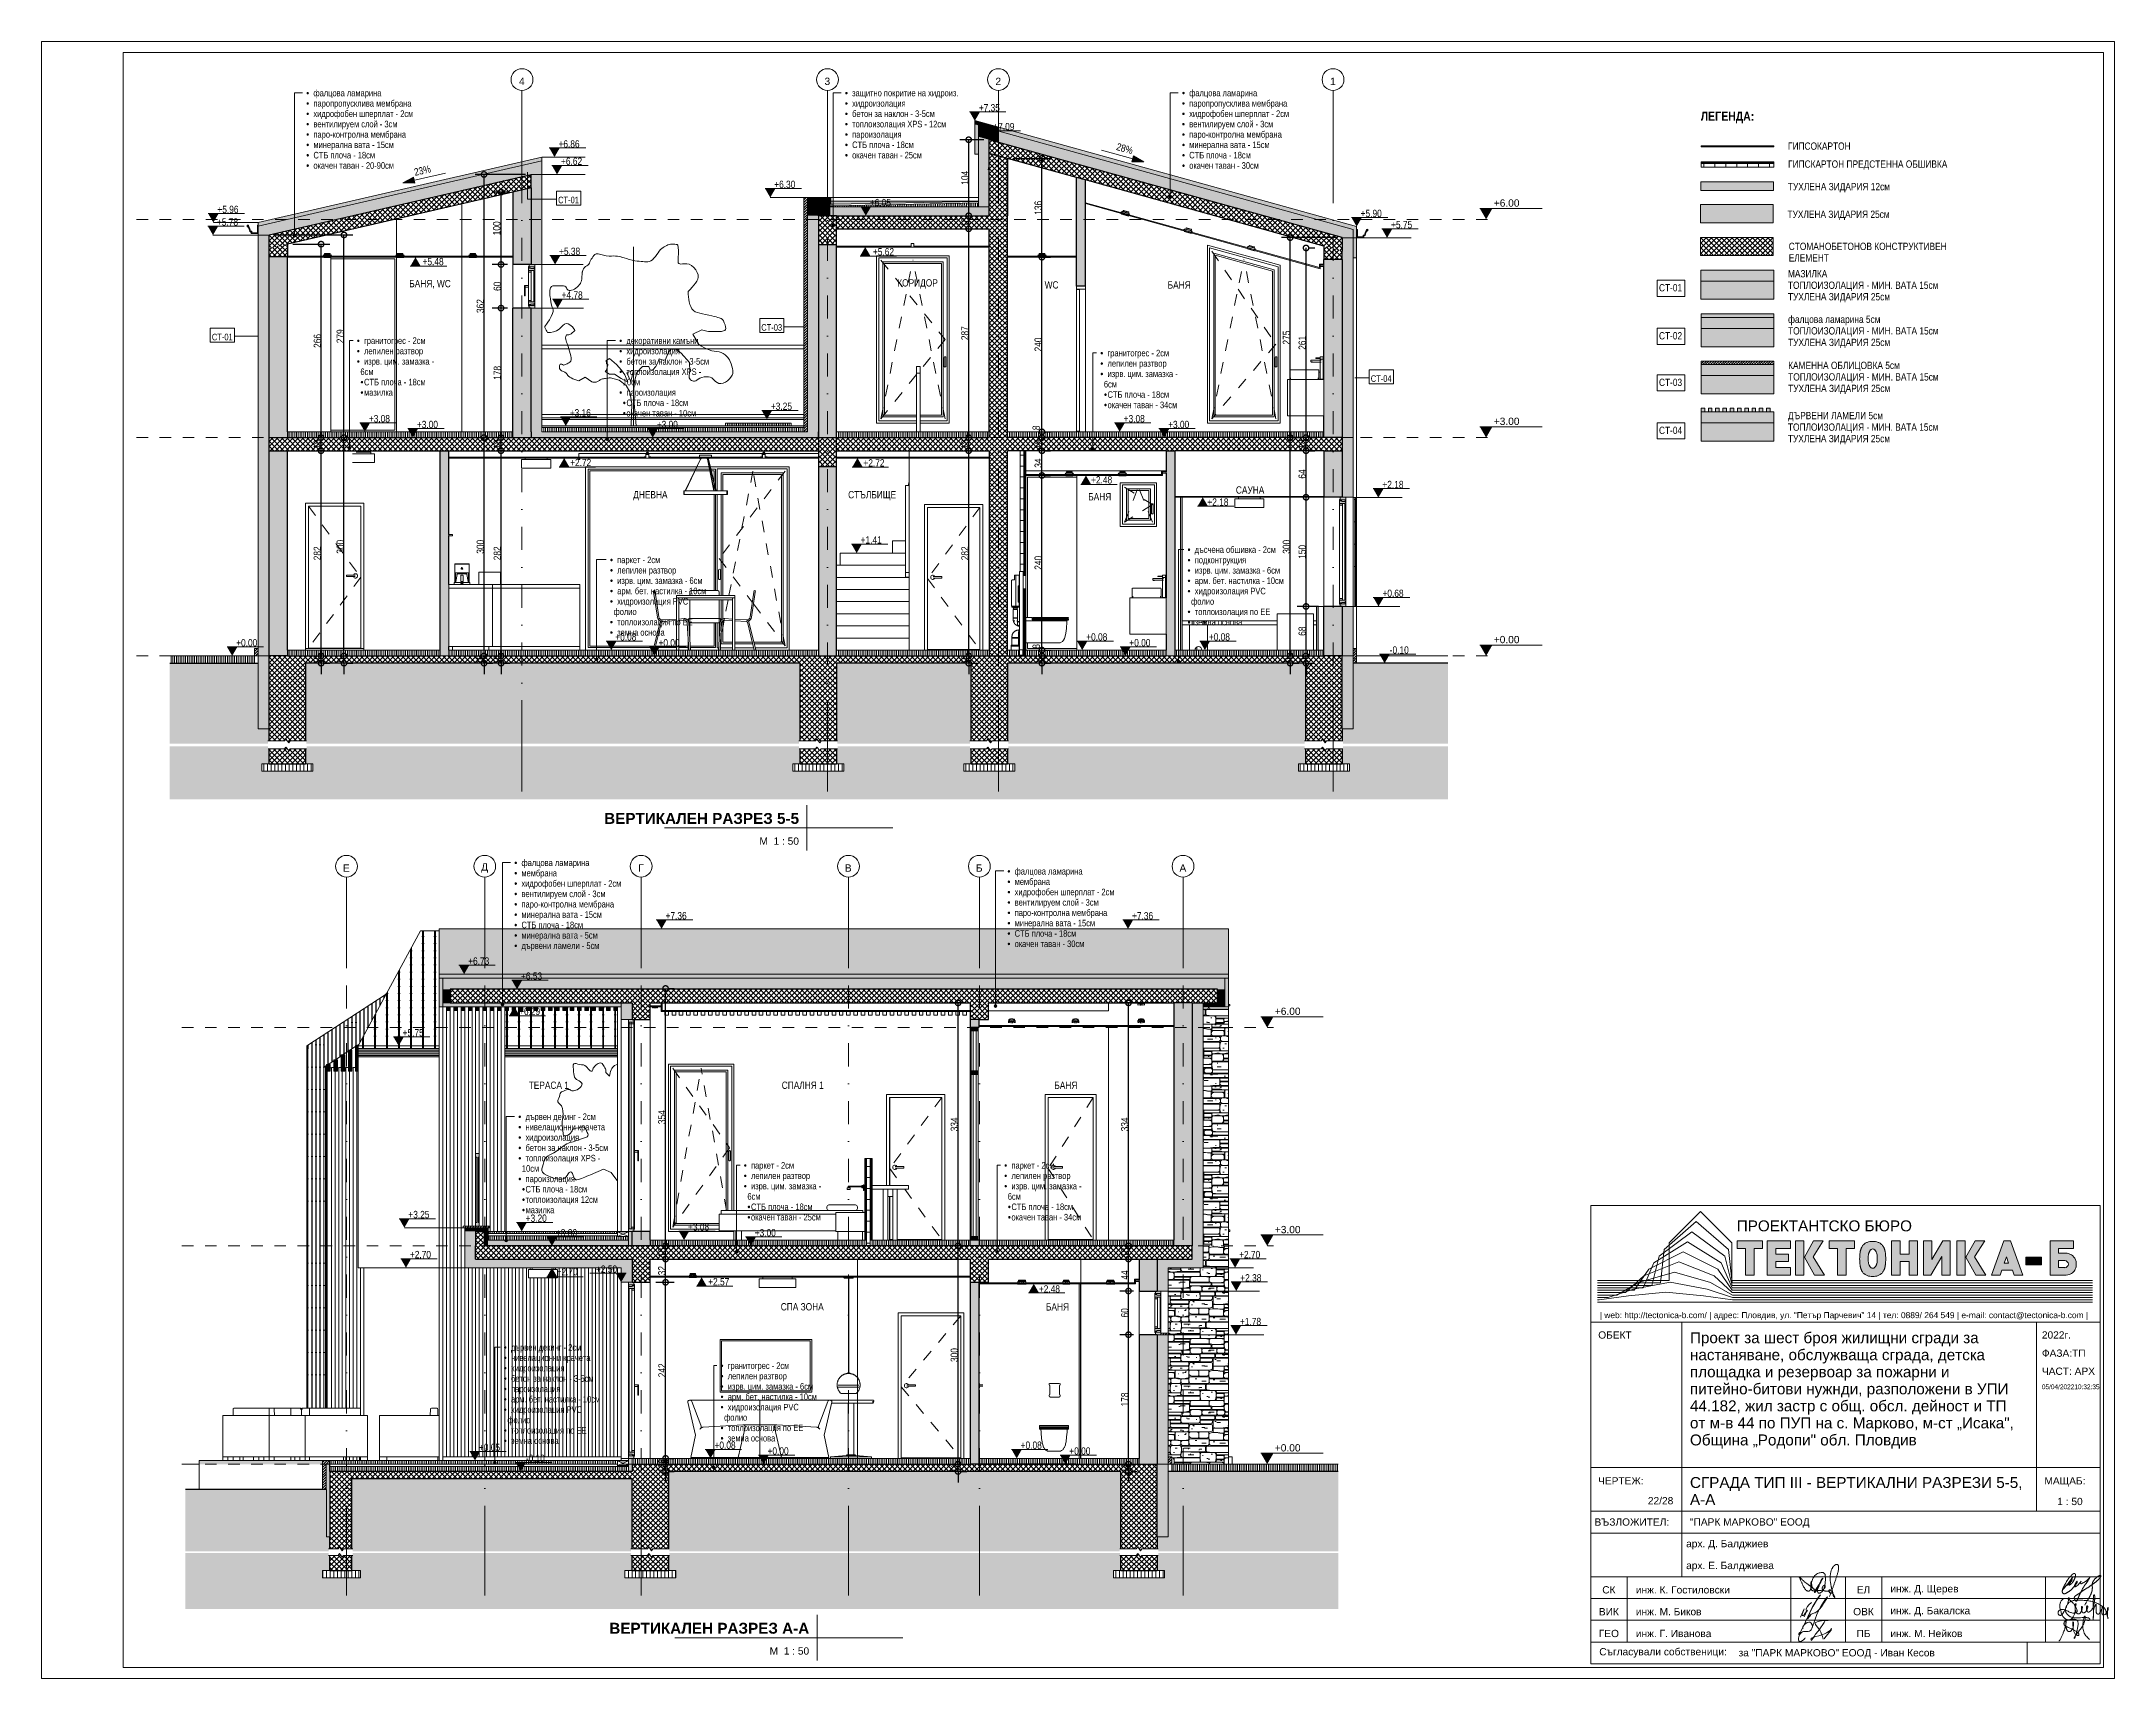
# Model space of a CAD drawing. Header units: centimetres. Extents: x 0 to 25250, y 0 to 2250.
# Drawn here: x 15050 to 17900, y 0 to 2250 of the extents above; entities that cross this region are included whole.
import ezdxf

# ---------------------------------------------------------------- set-up
doc = ezdxf.new("R2010")
doc.units = ezdxf.units.CM
for name, pattern in [('17-View-1$0$Dash', [31.75, 15.875, -15.875]), ('22-View-1$0$Dash', [31.75, 15.875, -15.875]), ('22-View-1$0$Dash dot', [79.375, 31.75, -23.8125, 0, -23.8125]), ('22-View-2$0$Dash', [31.75, 15.875, -15.875]), ('22-View-2$0$Dash dot', [79.375, 31.75, -23.8125, 0, -23.8125])]:
    doc.linetypes.add(name, pattern=pattern)
for name, color, linetype, lineweight in [('A-ANNO-DIMS', 7, 'Continuous', 9), ('A-ANNO-NOTE', 7, 'Continuous', 9), ('A-AREA-IDEN', 7, 'Continuous', 9), ('A-CLNG', 7, 'Continuous', 15), ('A-CLNG-PATT', 7, 'Continuous', 15), ('A-DETL', 7, 'Continuous', 9), ('A-DETL-GENF', 7, 'Continuous', 9), ('A-DETL-MBND', 7, 'Continuous', 9), ('A-DETL-THIN', 7, 'Continuous', 9), ('A-DOOR', 7, 'Continuous', 9), ('A-DOOR-FRAM', 7, 'Continuous', 15), ('A-FLOR', 7, 'Continuous', 9), ('A-FLOR-FNSH', 7, 'Continuous', 9), ('A-FLOR-HRAL', 7, 'Continuous', 9), ('A-FLOR-LEVL', 7, 'Continuous', 9), ('A-FLOR-MCUT', 7, 'Continuous', 9), ('A-FLOR-PATT', 7, 'Continuous', 9), ('A-GENM', 7, 'Continuous', 9), ('A-GLAZ', 7, 'Continuous', 5), ('A-GLAZ-CURT', 7, 'Continuous', 9), ('A-GLAZ-CWMG', 7, 'Continuous', 9), ('A-GLAZ-HDLN', 7, '17-View-1$0$Dash', 5), ('A-ROOF', 7, 'Continuous', 9), ('A-ROOF-FNSH', 7, 'Continuous', 9), ('A-ROOF-MCUT', 7, 'Continuous', 9), ('A-ROOF-OTLN', 7, 'Continuous', 9), ('A-ROOF-PATT', 7, 'Continuous', 9), ('A-WALL', 7, 'Continuous', 9), ('A-WALL-FNSH', 7, 'Continuous', 9), ('A-WALL-IDEN', 7, 'Continuous', 9), ('A-WALL-PATT', 7, 'Continuous', 9), ('E-ELEC-EQPM', 7, 'Continuous', 9), ('E-LITE-EQPM', 7, 'Continuous', 9), ('G-ANNO-DIMS', 7, 'Continuous', 9), ('G-ANNO-TEXT', 7, 'Continuous', 9), ('G-ANNO-TTLB', 7, 'Continuous', 9), ('I-FURN', 7, 'Continuous', 9), ('I-WALL', 7, 'Continuous', 9), ('L-PLNT', 7, 'Continuous', 15), ('P-PIPE', 7, 'Continuous', 9), ('P-SANR-FIXT', 7, 'Continuous', 9), ('S-BEAM', 7, 'Continuous', 9), ('S-COLS', 7, 'Continuous', 9), ('S-GRID', 7, 'Continuous', 9), ('S-GRID-IDEN', 7, 'Continuous', 9), ('S-STRS', 7, 'Continuous', 9)]:
    doc.layers.add(name, color=color, linetype=linetype, lineweight=lineweight)
doc.styles.add('22-View-1$0$Arial', font='arial.ttf', dxfattribs={"height": 10})
doc.styles.add('22-View-1$0$Arial Narrow', font='ARIALN.TTF', dxfattribs={"height": 10})
doc.styles.add('22-View-1$0$Arial Narrow_1', font='ARIALN.TTF', dxfattribs={"height": 10})
doc.styles.add('22-View-1$0$Arial Narrow_2', font='ARIALN.TTF', dxfattribs={"height": 9})
doc.styles.add('22-View-1$0$Arial Narrow_3', font='ARIALN.TTF', dxfattribs={"height": 10})
doc.styles.add('22-View-2$0$Arial', font='arial.ttf', dxfattribs={"height": 10})
doc.styles.add('22-View-2$0$Arial Narrow', font='ARIALN.TTF', dxfattribs={"height": 10})
doc.styles.add('22-View-2$0$Arial Narrow_1', font='ARIALN.TTF', dxfattribs={"height": 10})
doc.styles.add('22-View-2$0$Arial Narrow_2', font='ARIALN.TTF', dxfattribs={"height": 9})
doc.styles.add('22-View-3$0$Arial Narrow', font='ARIALN.TTF', dxfattribs={"height": 10})
doc.styles.add('22-View-3$0$Arial Narrow_1', font='ARIALN.TTF', dxfattribs={"height": 12.5})
doc.styles.add('22_xrefed$0$Arial', font='arial.ttf', dxfattribs={"height": 0.2})
doc.styles.add('22_xrefed$0$Arial Narrow', font='ARIALN.TTF', dxfattribs={"height": 0.13})
doc.styles.add('22_xrefed$0$Arial_1', font='arial.ttf', dxfattribs={"height": 0.3})
doc.styles.add('22_xrefed$0$Arial_2', font='arial.ttf', dxfattribs={"height": 0.165})
doc.styles.add('22_xrefed$0$Arial_B', font='arialbd.ttf', dxfattribs={"height": 0.3})
doc.dimstyles.new('22-View-1$0$TEC_DIM', dxfattribs={"dimscale": 30.48, "dimtxt": 10.23431, "dimasz": 0.492126, "dimexe": 0.393701, "dimexo": 0.246063, "dimgap": 0, "dimtad": 1, "dimdec": 0, "dimzin": 0, "dimdsep": 46, "dimtxsty": '22-View-1$0$Arial Narrow', "dimblk1": '22-View-1$0$_DotSmall', "dimblk2": '22-View-1$0$_DotSmall', "dimsah": 1, "dimcen": 0.09, "dimazin": 0, "dimtfac": 1, "dimtdec": 4, "dimtix": 1, "dimtmove": 0, "dimatfit": 3, "dimfxl": 1, "dimtvp": 1, "dimtolj": 1, "dimtzin": 0, "dimarcsym": 2})
doc.dimstyles.new('22-View-1$0$TEC_DIM_1', dxfattribs={"dimscale": 30.48, "dimtxt": 10.23431, "dimasz": 0.492126, "dimexe": 0.393701, "dimexo": 0.246063, "dimgap": 0, "dimtad": 1, "dimdec": 0, "dimzin": 0, "dimdsep": 46, "dimtxsty": '22-View-1$0$Arial Narrow_3', "dimblk1": '22-View-1$0$_DotSmall', "dimblk2": '22-View-1$0$_DotSmall', "dimsah": 1, "dimcen": 0.09, "dimazin": 0, "dimtfac": 1, "dimtdec": 4, "dimtix": 1, "dimtmove": 0, "dimatfit": 3, "dimfxl": 1, "dimtvp": 1, "dimtolj": 1, "dimtzin": 0, "dimarcsym": 2})
doc.dimstyles.new('22-View-1$0$TEC_DIM_2', dxfattribs={"dimscale": 30.48, "dimtxt": 10.23431, "dimasz": 0.492126, "dimexe": 0.393701, "dimexo": 0.246063, "dimgap": 0, "dimtad": 1, "dimdec": 0, "dimzin": 0, "dimdsep": 46, "dimtxsty": '22-View-1$0$Arial Narrow', "dimblk1": '22-View-1$0$_DotSmall', "dimblk2": '22-View-1$0$_DotSmall', "dimsah": 1, "dimcen": 0.09, "dimazin": 0, "dimtfac": 1, "dimtdec": 4, "dimtix": 1, "dimtmove": 2, "dimatfit": 3, "dimfxl": 1, "dimtvp": 1, "dimtolj": 1, "dimtzin": 0, "dimarcsym": 2})
doc.dimstyles.new('22-View-2$0$TEC_DIM', dxfattribs={"dimscale": 30.48, "dimtxt": 10.23431, "dimasz": 0.492126, "dimexe": 0.393701, "dimexo": 0.246063, "dimgap": 0, "dimtad": 1, "dimdec": 0, "dimzin": 0, "dimdsep": 46, "dimtxsty": '22-View-2$0$Arial Narrow_1', "dimblk1": '22-View-2$0$_DotSmall', "dimblk2": '22-View-2$0$_DotSmall', "dimsah": 1, "dimcen": 0.09, "dimazin": 0, "dimtfac": 1, "dimtdec": 4, "dimtix": 1, "dimtmove": 0, "dimatfit": 3, "dimfxl": 1, "dimtvp": 1, "dimtolj": 1, "dimtzin": 0, "dimarcsym": 2})
pattern_1 = [(45, (15996.2383, 1739.3646), (-1.767767, 1.767767), [])]
pattern_2 = [(270, (16058.1043, 1413.4686), (2.5, 2e-16), [])]
pattern_3 = [(270, (16098.1043, 1713.4686), (2.5, 2e-16), [])]
pattern_4 = [(45, (15996.2383, 1739.3646), (-3.535534, 3.535534), []), (135, (15996.2383, 1739.3646), (-3.535534, -3.535534), [])]
pattern_5 = [(45, (-1066.009, 333.896), (-3.535534, 3.535534), []), (135, (-1066.009, 333.896), (-3.535534, -3.535534), [])]
pattern_6 = [(0, (15996.238, 1739.365), (19.05, 19.05), [19.05, -19.05]), (0, (15996.238, 1746.509), (19.05, 19.05), [19.05, -19.05]), (0, (15996.238, 1753.653), (19.05, 19.05), [19.05, -19.05]), (90, (15998.62, 1756.034), (-19.05, 19.05), [19.05, -19.05]), (90, (16005.763, 1756.034), (-19.05, 19.05), [19.05, -19.05]), (90, (16012.906, 1756.034), (-19.05, 19.05), [19.05, -19.05])]
pattern_7 = [(270, (16055.6043, 1225.4686), (5, 3e-16), [])]
pattern_8 = [(270, (15559.368, 299.5684), (2.5, 2e-16), [])]
pattern_9 = [(270, (15752.868, 614.5684), (2.5, -4e-15), [])]
pattern_10 = [(0, (15421.492, 294.568), (5.51, 30.709), [0.27975, -5.231]), (90, (15415.981, 294.5684), (-5.51, 30.709), [30.709, 0]), (90, (15416.405, 294.5684), (-5.51, 30.709), [30.709, 0])]
pattern_11 = [(0, (15421.492, 594.568), (5.51, 30.709), [0.27975, -5.231]), (90, (15415.981, 594.5684), (-5.51, 30.709), [30.709, 0]), (90, (15416.405, 594.5684), (-5.51, 30.709), [30.709, 0])]
pattern_12 = [(45, (16095.777, 627.4644), (-3.535534, 3.535534), []), (135, (16095.777, 627.4644), (-3.535534, -3.535534), [])]
pattern_13 = [(45, (16095.777, 627.4644), (-1.767767, 1.767767), [])]
pattern_14 = [(90, (670.496, 332.896), (-2.5, 2e-16), [])]
pattern_15 = [(0, (16095.777, 627.464), (19.05, 19.05), [19.05, -19.05]), (0, (16095.777, 634.608), (19.05, 19.05), [19.05, -19.05]), (0, (16095.777, 641.752), (19.05, 19.05), [19.05, -19.05]), (90, (16098.159, 644.133), (-19.05, 19.05), [19.05, -19.05]), (90, (16105.302, 644.133), (-19.05, 19.05), [19.05, -19.05]), (90, (16112.446, 644.133), (-19.05, 19.05), [19.05, -19.05])]

# ---------------------------------------------------------------- blocks, each defined once
blk = doc.blocks.new('TEC_ОФИЦИАЛНА РАМКА - TEC_ОФИЦИАЛНА РАМКА-2548455-СГРАДА ТИП III - ВЕРТИКАЛНИ РАЗРЕЗИ 5-5_ А-А')
at = {"layer": 'G-ANNO-TTLB', "true_color": 0xc0c0c0}
for points in [[(31.94, 7.583), (31.94, 7.377), (31.708, 7.377), (31.708, 6.641), (31.477, 6.641), (31.477, 7.377), (31.245, 7.377), (31.245, 7.583)], [(32.712, 6.848), (32.712, 6.641), (32.072, 6.641), (32.072, 7.583), (32.712, 7.583), (32.712, 7.377), (32.303, 7.377), (32.303, 7.219), (32.653, 7.219), (32.653, 7.013), (32.303, 7.013), (32.303, 6.848)], [(32.845, 7.581), (33.076, 7.581), (33.076, 6.641), (32.845, 6.641)], [(33.371, 6.641), (33.093, 7.135), (33.347, 7.581), (33.613, 7.581), (33.335, 7.143), (33.644, 6.641)], [(34.469, 7.583), (34.469, 7.377), (34.237, 7.377), (34.237, 6.641), (34.006, 6.641), (34.006, 7.377), (33.774, 7.377), (33.774, 7.583)], [(35.969, 7.221), (35.969, 7.583), (36.201, 7.583), (36.201, 6.641), (35.969, 6.641), (35.969, 7.014), (35.723, 7.014), (35.723, 6.641), (35.491, 6.641), (35.491, 7.583), (35.723, 7.583), (35.723, 7.221)], [(36.902, 7.583), (37.104, 7.583), (37.104, 6.641), (36.873, 6.641), (36.873, 7.155), (36.571, 6.641), (36.369, 6.641), (36.369, 7.583), (36.6, 7.583), (36.6, 7.07)], [(37.283, 7.581), (37.514, 7.581), (37.514, 6.641), (37.283, 6.641)], [(37.809, 6.641), (37.532, 7.135), (37.786, 7.581), (38.052, 7.581), (37.774, 7.143), (38.082, 6.641)], [(39.18, 7.133), (39.614, 7.133), (39.614, 6.93), (39.18, 6.93)]]:
    blk.add_hatch(color=9, dxfattribs=at).paths.add_polyline_path(points)
h = blk.add_hatch(color=9, dxfattribs=at)
edge = h.paths.add_edge_path()
edge.add_spline(control_points=[(34.612, 7.088), (34.612, 7.115), (34.613, 7.156), (34.617, 7.211), (34.621, 7.245), (34.625, 7.271), (34.628, 7.291), (34.633, 7.31), (34.637, 7.329), (34.643, 7.347), (34.649, 7.365), (34.655, 7.382), (34.665, 7.405), (34.679, 7.432), (34.7, 7.461), (34.724, 7.487), (34.751, 7.51), (34.783, 7.529), (34.828, 7.55), (34.916, 7.574), (35.025, 7.575), (35.113, 7.55), (35.158, 7.529), (35.19, 7.51), (35.217, 7.487), (35.241, 7.461), (35.258, 7.436), (35.27, 7.415), (35.278, 7.399), (35.286, 7.382), (35.292, 7.365), (35.298, 7.347), (35.304, 7.329), (35.308, 7.31), (35.314, 7.284), (35.319, 7.252), (35.324, 7.211), (35.328, 7.156), (35.329, 7.115), (35.329, 7.088)], knot_values=[-1, -1, -1, -1, -0.944444, -0.916667, -0.888889, -0.875, -0.861111, -0.847222, -0.833333, -0.819444, -0.805556, -0.791667, -0.777778, -0.75, -0.722222, -0.694444, -0.666667, -0.638889, -0.611111, -0.555556, -0.444444, -0.388889, -0.361111, -0.333333, -0.305556, -0.277778, -0.25, -0.236111, -0.222222, -0.208333, -0.194444, -0.180556, -0.166667, -0.152778, -0.138889, -0.111111, -0.083333, -0.055556, 0, 0, 0, 0], degree=3, periodic=0)
edge.add_spline(control_points=[(35.329, 7.088), (35.329, 7.06), (35.328, 7.019), (35.324, 6.964), (35.32, 6.93), (35.316, 6.904), (35.313, 6.884), (35.308, 6.865), (35.304, 6.846), (35.298, 6.828), (35.292, 6.81), (35.286, 6.793), (35.276, 6.77), (35.262, 6.744), (35.241, 6.714), (35.217, 6.688), (35.19, 6.665), (35.158, 6.646), (35.113, 6.625), (35.025, 6.601), (34.916, 6.601), (34.828, 6.625), (34.783, 6.646), (34.751, 6.665), (34.724, 6.688), (34.7, 6.714), (34.683, 6.739), (34.671, 6.76), (34.663, 6.776), (34.655, 6.793), (34.649, 6.81), (34.643, 6.828), (34.637, 6.846), (34.633, 6.865), (34.627, 6.891), (34.622, 6.924), (34.617, 6.964), (34.613, 7.019), (34.612, 7.06), (34.612, 7.088)], knot_values=[-1, -1, -1, -1, -0.944444, -0.916667, -0.888889, -0.875, -0.861111, -0.847222, -0.833333, -0.819444, -0.805556, -0.791667, -0.777778, -0.75, -0.722222, -0.694444, -0.666667, -0.638889, -0.611111, -0.555556, -0.444444, -0.388889, -0.361111, -0.333333, -0.305556, -0.277778, -0.25, -0.236111, -0.222222, -0.208333, -0.194444, -0.180556, -0.166667, -0.152778, -0.138889, -0.111111, -0.083333, -0.055556, 0, 0, 0, 0], degree=3, periodic=0)
edge = h.paths.add_edge_path()
edge.add_spline(control_points=[(34.843, 7.096), (34.844, 7.071), (34.846, 7.024), (34.857, 6.964), (34.87, 6.923), (34.883, 6.896), (34.894, 6.879), (34.905, 6.864), (34.922, 6.847), (34.952, 6.828), (34.989, 6.828), (35.019, 6.847), (35.036, 6.864), (35.047, 6.879), (35.058, 6.896), (35.068, 6.917), (35.076, 6.94), (35.086, 6.974), (35.095, 7.024), (35.097, 7.071), (35.097, 7.096)], knot_values=[-1, -1, -1, -1, -0.928571, -0.857143, -0.785714, -0.75, -0.714286, -0.678571, -0.642857, -0.571429, -0.428571, -0.357143, -0.321429, -0.285714, -0.25, -0.214286, -0.178571, -0.142857, -0.071429, 0, 0, 0, 0], degree=3, periodic=0)
edge.add_spline(control_points=[(35.097, 7.096), (35.097, 7.121), (35.095, 7.169), (35.084, 7.228), (35.071, 7.269), (35.058, 7.296), (35.047, 7.314), (35.036, 7.329), (35.019, 7.345), (34.989, 7.364), (34.952, 7.364), (34.922, 7.345), (34.905, 7.329), (34.894, 7.314), (34.883, 7.296), (34.873, 7.276), (34.865, 7.253), (34.855, 7.218), (34.846, 7.169), (34.844, 7.121), (34.843, 7.096)], knot_values=[-1, -1, -1, -1, -0.928571, -0.857143, -0.785714, -0.75, -0.714286, -0.678571, -0.642857, -0.571429, -0.428571, -0.357143, -0.321429, -0.285714, -0.25, -0.214286, -0.178571, -0.142857, -0.071429, 0, 0, 0, 0], degree=3, periodic=0)
h = blk.add_hatch(color=9, dxfattribs=at)
h.paths.add_polyline_path([(38.757, 7.583), (39.1, 6.641), (38.858, 6.641), (38.814, 6.781), (38.524, 6.781), (38.478, 6.641), (38.236, 6.641), (38.578, 7.583)])
h.paths.add_polyline_path([(38.7, 6.975), (38.646, 7.144), (38.589, 6.975)])
h = blk.add_hatch(color=9, dxfattribs=at)
edge = h.paths.add_edge_path()
edge.add_line((39.847, 6.641), (39.847, 7.583))
edge.add_line((39.847, 7.583), (40.49, 7.583))
edge.add_line((40.49, 7.583), (40.49, 7.377))
edge.add_line((40.49, 7.377), (40.078, 7.377))
edge.add_line((40.078, 7.377), (40.078, 7.247))
edge.add_line((40.078, 7.247), (40.253, 7.247))
edge.add_spline(control_points=[(40.253, 7.247), (40.295, 7.247), (40.353, 7.238), (40.418, 7.212), (40.475, 7.175), (40.529, 7.114), (40.57, 7.009), (40.57, 6.867), (40.524, 6.765), (40.462, 6.703), (40.404, 6.668), (40.335, 6.646), (40.281, 6.641), (40.253, 6.641)], knot_values=[0, 0, 0, 0, 0.107143, 0.160714, 0.214286, 0.321429, 0.428571, 0.571429, 0.714286, 0.785714, 0.857143, 0.928571, 1, 1, 1, 1], degree=3, periodic=0)
edge.add_line((40.253, 6.641), (39.847, 6.641))
edge = h.paths.add_edge_path()
edge.add_line((40.078, 6.848), (40.253, 6.848))
edge.add_arc((40.253, 6.944), 0.0966, 270, 450)
edge.add_line((40.253, 7.041), (40.078, 7.041))
edge.add_line((40.078, 7.041), (40.078, 6.848))
at = {"layer": 'A-ANNO-NOTE'}
for p, q in [((27.221, 8.554), (41.221, 8.554)), ((27.221, 5.354), (27.221, 8.554)), ((41.221, 5.354), (41.221, 8.554)), ((29.237, 7.348), (30.12, 8.113)), ((30.239, 8.39), (29.378, 7.529)), ((30.12, 8.113), (31.002, 7.348)), ((31.099, 7.529), (30.239, 8.39)), ((28.956, 6.984), (29.881, 7.558)), ((29.096, 7.166), (30, 7.835)), ((29.378, 7.529), (29.378, 6.494)), ((29.881, 7.558), (30.807, 6.984)), ((30, 7.835), (30.904, 7.166)), ((31.099, 6.494), (31.099, 7.529)), ((31.94, 7.583), (31.245, 7.583)), ((31.245, 7.583), (31.245, 7.377)), ((31.94, 7.377), (31.94, 7.583)), ((32.712, 7.583), (32.072, 7.583)), ((32.072, 7.583), (32.072, 6.641)), ((32.712, 7.377), (32.712, 7.583)), ((32.845, 7.581), (32.845, 6.641)), ((33.076, 7.581), (32.845, 7.581)), ((33.076, 6.641), (33.076, 7.581)), ((33.347, 7.581), (33.093, 7.135)), ((33.335, 7.143), (33.613, 7.581)), ((33.613, 7.581), (33.347, 7.581)), ((34.469, 7.583), (33.774, 7.583)), ((33.774, 7.583), (33.774, 7.377)), ((34.469, 7.377), (34.469, 7.583)), ((35.723, 7.583), (35.491, 7.583)), ((35.491, 7.583), (35.491, 6.641)), ((35.723, 7.221), (35.723, 7.583)), ((36.201, 7.583), (35.969, 7.583)), ((35.969, 7.583), (35.969, 7.221)), ((36.201, 6.641), (36.201, 7.583)), ((36.6, 7.583), (36.369, 7.583)), ((36.369, 7.583), (36.369, 6.641)), ((36.902, 7.583), (36.6, 7.07)), ((36.6, 7.07), (36.6, 7.583)), ((37.104, 7.583), (36.902, 7.583)), ((37.104, 6.641), (37.104, 7.583)), ((37.283, 7.581), (37.283, 6.641)), ((37.514, 7.581), (37.283, 7.581)), ((37.514, 6.641), (37.514, 7.581)), ((37.786, 7.581), (37.532, 7.135)), ((37.774, 7.143), (38.052, 7.581)), ((38.052, 7.581), (37.786, 7.581)), ((38.578, 7.583), (38.236, 6.641)), ((38.757, 7.583), (38.578, 7.583)), ((39.1, 6.641), (38.757, 7.583)), ((40.49, 7.583), (39.847, 7.583)), ((39.847, 7.583), (39.847, 6.641)), ((40.49, 7.377), (40.49, 7.583)), ((28.656, 6.294), (28.956, 6.984)), ((28.674, 6.621), (29.643, 7.004)), ((28.815, 6.803), (29.762, 7.281)), ((28.897, 6.361), (29.096, 7.166)), ((29.137, 6.427), (29.237, 7.348)), ((29.643, 7.004), (30.612, 6.621)), ((29.762, 7.281), (30.709, 6.803)), ((30.807, 6.984), (31.106, 6.294)), ((30.904, 7.166), (31.104, 6.361)), ((31.002, 7.348), (31.102, 6.427)), ((31.245, 7.377), (31.477, 7.377)), ((31.477, 7.377), (31.477, 6.641)), ((31.708, 6.641), (31.708, 7.377)), ((31.708, 7.377), (31.94, 7.377)), ((32.303, 7.219), (32.303, 7.377)), ((32.303, 7.377), (32.712, 7.377)), ((32.653, 7.219), (32.303, 7.219)), ((32.303, 6.848), (32.303, 7.013)), ((32.303, 7.013), (32.653, 7.013)), ((32.712, 6.848), (32.303, 6.848)), ((32.653, 7.013), (32.653, 7.219)), ((32.712, 6.641), (32.712, 6.848)), ((33.093, 7.135), (33.371, 6.641)), ((33.644, 6.641), (33.335, 7.143)), ((33.774, 7.377), (34.006, 7.377)), ((34.006, 7.377), (34.006, 6.641)), ((34.237, 6.641), (34.237, 7.377)), ((34.237, 7.377), (34.469, 7.377)), ((35.969, 7.221), (35.723, 7.221)), ((35.723, 6.641), (35.723, 7.014)), ((35.723, 7.014), (35.969, 7.014)), ((35.969, 7.014), (35.969, 6.641)), ((36.571, 6.641), (36.873, 7.155)), ((36.873, 7.155), (36.873, 6.641)), ((37.532, 7.135), (37.809, 6.641)), ((38.082, 6.641), (37.774, 7.143)), ((38.589, 6.975), (38.646, 7.144)), ((38.7, 6.975), (38.589, 6.975)), ((38.646, 7.144), (38.7, 6.975)), ((39.18, 7.133), (39.18, 6.93)), ((39.614, 7.133), (39.18, 7.133)), ((39.18, 6.93), (39.614, 6.93)), ((39.614, 6.93), (39.614, 7.133)), ((40.078, 7.247), (40.078, 7.377)), ((40.078, 7.377), (40.49, 7.377)), ((40.253, 7.247), (40.078, 7.247)), ((40.078, 6.848), (40.078, 7.041)), ((40.078, 7.041), (40.253, 7.041)), ((40.253, 6.848), (40.078, 6.848)), ((29.378, 6.494), (27.407, 6.494)), ((27.407, 6.427), (29.137, 6.427)), ((27.407, 6.361), (28.897, 6.361)), ((27.407, 6.294), (28.656, 6.294)), ((27.935, 6.095), (28.533, 6.44)), ((28.175, 6.161), (28.674, 6.621)), ((28.392, 6.258), (29.404, 6.449)), ((28.416, 6.228), (28.815, 6.803)), ((28.533, 6.44), (29.524, 6.727)), ((29.404, 6.449), (30.417, 6.258)), ((29.524, 6.727), (30.514, 6.44)), ((30.514, 6.44), (31.113, 6.095)), ((30.612, 6.621), (31.11, 6.161)), ((30.709, 6.803), (31.108, 6.228)), ((41.01, 6.494), (31.099, 6.494)), ((31.102, 6.427), (41.01, 6.427)), ((31.104, 6.361), (41.01, 6.361)), ((31.106, 6.294), (41.01, 6.294)), ((31.477, 6.641), (31.708, 6.641)), ((32.072, 6.641), (32.712, 6.641)), ((32.845, 6.641), (33.076, 6.641)), ((33.371, 6.641), (33.644, 6.641)), ((34.006, 6.641), (34.237, 6.641)), ((35.491, 6.641), (35.723, 6.641)), ((35.969, 6.641), (36.201, 6.641)), ((36.369, 6.641), (36.571, 6.641)), ((36.873, 6.641), (37.104, 6.641)), ((37.283, 6.641), (37.514, 6.641)), ((37.809, 6.641), (38.082, 6.641)), ((38.236, 6.641), (38.478, 6.641)), ((38.478, 6.641), (38.524, 6.781)), ((38.524, 6.781), (38.814, 6.781)), ((38.814, 6.781), (38.858, 6.641)), ((38.858, 6.641), (39.1, 6.641)), ((39.847, 6.641), (40.253, 6.641)), ((27.407, 6.228), (28.416, 6.228)), ((27.407, 6.161), (28.175, 6.161)), ((27.407, 6.095), (27.935, 6.095)), ((27.407, 6.028), (27.694, 6.028)), ((27.407, 5.962), (27.454, 5.962)), ((27.407, 5.895), (41.01, 5.895)), ((27.454, 5.962), (28.252, 6.077)), ((27.694, 6.028), (28.392, 6.258)), ((28.252, 6.077), (29.285, 6.172)), ((29.285, 6.172), (30.319, 6.077)), ((30.319, 6.077), (31.117, 5.962)), ((30.417, 6.258), (31.115, 6.028)), ((31.108, 6.228), (41.01, 6.228)), ((31.11, 6.161), (41.01, 6.161)), ((31.113, 6.095), (41.01, 6.095)), ((31.115, 6.028), (41.01, 6.028)), ((31.117, 5.962), (41.01, 5.962)), ((41.221, 5.354), (27.221, 5.354)), ((27.221, 5.354), (27.221, 1.354)), ((27.221, 5.354), (41.221, 5.354)), ((29.721, 1.354), (29.721, 5.354)), ((39.471, 1.354), (39.471, 5.354)), ((41.221, 1.354), (41.221, 5.354)), ((27.221, 1.354), (27.221, -1.646)), ((27.221, 1.354), (41.221, 1.354)), ((27.221, 1.354), (41.221, 1.354)), ((29.721, 1.354), (29.721, -1.646)), ((39.471, 0.154), (39.471, 1.354)), ((41.221, 1.354), (41.221, -1.646)), ((27.221, 0.154), (41.221, 0.154)), ((27.221, -0.446), (41.221, -0.446)), ((27.221, -1.646), (41.221, -1.646)), ((27.221, -1.646), (27.221, -3.446)), ((27.223, -1.646), (41.223, -1.646)), ((28.221, -1.646), (28.221, -3.446)), ((32.721, -1.646), (32.721, -3.446)), ((34.221, -1.646), (34.221, -3.446)), ((35.221, -1.646), (35.221, -3.446)), ((39.721, -1.646), (39.721, -3.446)), ((41.221, -1.646), (41.221, -3.446)), ((27.223, -2.246), (41.223, -2.246)), ((33.36, -2.398), (33.478, -2.212)), ((33.531, -2.143), (33.422, -2.298)), ((33.478, -2.212), (33.517, -2.161)), ((33.517, -2.161), (33.531, -2.143)), ((33.676, -2.261), (33.633, -2.317)), ((33.643, -2.346), (33.718, -2.229)), ((33.712, -2.222), (33.676, -2.261)), ((33.727, -2.199), (33.712, -2.222)), ((33.718, -2.229), (33.73, -2.203)), ((27.223, -2.846), (41.223, -2.846)), ((32.981, -2.761), (33.082, -2.526)), ((33.047, -2.627), (33.032, -2.679)), ((33.032, -2.679), (33.033, -2.702)), ((33.033, -2.702), (33.037, -2.719)), ((33.082, -2.526), (33.047, -2.627)), ((33.053, -2.725), (33.063, -2.712)), ((33.063, -2.712), (33.082, -2.696)), ((33.082, -2.696), (33.096, -2.676)), ((33.103, -2.712), (33.086, -2.748)), ((33.096, -2.676), (33.114, -2.649)), ((33.12, -2.667), (33.103, -2.712)), ((33.114, -2.649), (33.138, -2.61)), ((33.147, -2.613), (33.12, -2.667)), ((33.122, -2.891), (33.243, -2.627)), ((33.138, -2.61), (33.155, -2.588)), ((33.139, -2.568), (33.143, -2.529)), ((33.143, -2.529), (33.174, -2.466)), ((33.174, -2.567), (33.147, -2.613)), ((33.155, -2.588), (33.174, -2.567)), ((33.174, -2.466), (33.217, -2.416)), ((33.181, -2.801), (33.24, -2.731)), ((33.197, -2.777), (33.181, -2.801)), ((33.217, -2.72), (33.197, -2.777)), ((33.217, -2.416), (33.285, -2.357)), ((33.254, -2.612), (33.217, -2.72)), ((33.24, -2.731), (33.271, -2.69)), ((33.243, -2.627), (33.308, -2.497)), ((33.291, -2.545), (33.254, -2.612)), ((33.271, -2.69), (33.291, -2.671)), ((33.336, -2.457), (33.291, -2.545)), ((33.306, -2.668), (33.329, -2.663)), ((33.308, -2.497), (33.36, -2.398)), ((33.329, -2.663), (33.35, -2.65)), ((33.422, -2.298), (33.336, -2.457)), ((33.35, -2.65), (33.37, -2.642)), ((33.387, -2.814), (33.368, -2.873)), ((33.37, -2.642), (33.392, -2.637)), ((33.435, -2.689), (33.387, -2.814)), ((33.392, -2.637), (33.414, -2.622)), ((33.414, -2.622), (33.452, -2.598)), ((33.484, -2.581), (33.435, -2.689)), ((33.452, -2.598), (33.52, -2.529)), ((33.502, -2.544), (33.484, -2.581)), ((33.551, -2.447), (33.502, -2.544)), ((33.52, -2.529), (33.562, -2.471)), ((33.633, -2.317), (33.551, -2.447)), ((33.562, -2.471), (33.614, -2.387)), ((33.614, -2.387), (33.643, -2.346)), ((33.748, -2.854), (33.795, -2.846)), ((32.938, -3.302), (32.931, -3.34)), ((32.931, -3.34), (32.931, -3.37)), ((32.931, -3.37), (32.933, -3.392)), ((32.937, -3.204), (32.932, -3.234)), ((32.933, -3.392), (32.942, -3.408)), ((32.955, -3.174), (32.937, -3.204)), ((32.949, -3.27), (32.938, -3.302)), ((32.939, -3.236), (32.965, -3.209)), ((32.942, -3.408), (32.958, -3.424)), ((32.962, -3.243), (32.949, -3.27)), ((32.978, -3.22), (32.962, -3.243)), ((32.965, -3.209), (32.99, -3.149)), ((32.991, -3.201), (32.978, -3.22)), ((32.99, -3.149), (33.122, -2.891)), ((33.014, -3.179), (32.991, -3.201)), ((33.013, -3.42), (33.041, -3.404)), ((33.039, -3.161), (33.014, -3.179)), ((33.071, -3.15), (33.039, -3.161)), ((33.041, -3.404), (33.067, -3.382)), ((33.047, -3.025), (33.065, -2.994)), ((33.047, -3.057), (33.047, -3.025)), ((33.059, -3.068), (33.047, -3.057)), ((33.065, -2.994), (33.094, -2.959)), ((33.067, -3.382), (33.09, -3.366)), ((33.103, -3.15), (33.071, -3.15)), ((33.09, -3.366), (33.101, -3.35)), ((33.094, -2.959), (33.13, -2.929)), ((33.101, -3.35), (33.11, -3.331)), ((33.143, -3.15), (33.103, -3.15)), ((33.13, -2.929), (33.167, -2.907)), ((33.199, -3.15), (33.143, -3.15)), ((33.167, -2.907), (33.219, -2.898)), ((33.236, -3.146), (33.199, -3.15)), ((33.219, -2.898), (33.245, -2.9)), ((33.259, -3.13), (33.236, -3.146)), ((33.245, -2.9), (33.267, -2.913)), ((33.277, -3.105), (33.259, -3.13)), ((33.267, -2.913), (33.281, -2.928)), ((33.267, -3.376), (33.282, -3.349)), ((33.295, -3.073), (33.277, -3.105)), ((33.293, -3.382), (33.277, -3.398)), ((33.281, -2.928), (33.307, -2.972)), ((33.282, -3.349), (33.31, -3.326)), ((33.323, -3.346), (33.293, -3.382)), ((33.312, -3.029), (33.295, -3.073)), ((33.307, -2.972), (33.312, -3.029)), ((33.324, -2.993), (33.309, -3.032)), ((33.31, -3.326), (33.348, -3.311)), ((33.365, -3.287), (33.323, -3.346)), ((33.368, -2.873), (33.324, -2.993)), ((33.348, -3.311), (33.408, -3.295)), ((33.398, -3.229), (33.365, -3.287)), ((33.387, -2.939), (33.389, -2.919)), ((33.394, -2.964), (33.387, -2.939)), ((33.389, -2.919), (33.407, -2.903)), ((33.415, -2.989), (33.394, -2.964)), ((33.468, -3.146), (33.398, -3.229)), ((33.407, -2.903), (33.443, -2.887)), ((33.408, -3.295), (33.488, -3.274)), ((33.452, -3.033), (33.415, -2.989)), ((33.443, -2.887), (33.486, -2.875)), ((33.491, -3.079), (33.452, -3.033)), ((33.533, -3.053), (33.468, -3.146)), ((33.486, -2.875), (33.529, -2.863)), ((33.488, -3.274), (33.549, -3.251)), ((33.515, -3.121), (33.491, -3.079)), ((33.544, -3.171), (33.515, -3.121)), ((33.529, -2.863), (33.562, -2.858)), ((33.595, -2.964), (33.533, -3.053)), ((33.565, -3.229), (33.544, -3.171)), ((33.549, -3.251), (33.602, -3.237)), ((33.562, -2.858), (33.614, -2.854)), ((33.578, -3.264), (33.565, -3.229)), ((33.592, -3.294), (33.578, -3.264)), ((33.603, -3.325), (33.592, -3.294)), ((33.637, -2.909), (33.595, -2.964)), ((33.602, -3.237), (33.649, -3.215)), ((33.609, -3.361), (33.603, -3.325)), ((33.614, -2.854), (33.65, -2.854)), ((33.658, -3.325), (33.636, -3.356)), ((33.667, -2.854), (33.637, -2.909)), ((33.649, -3.215), (33.697, -3.188)), ((33.65, -2.854), (33.703, -2.854)), ((33.693, -3.283), (33.658, -3.325)), ((33.731, -3.236), (33.693, -3.283)), ((33.697, -3.188), (33.742, -3.161)), ((33.703, -2.854), (33.748, -2.854)), ((33.777, -3.184), (33.731, -3.236)), ((33.742, -3.161), (33.783, -3.133)), ((33.827, -3.113), (33.777, -3.184)), ((33.783, -3.133), (33.807, -3.116)), ((33.807, -3.116), (33.824, -3.098)), ((33.824, -3.098), (33.841, -3.073)), ((33.841, -3.073), (33.827, -3.113)), ((27.221, -4.046), (27.221, -3.446)), ((27.221, -3.446), (41.221, -3.446)), ((27.223, -3.446), (41.223, -3.446)), ((32.958, -3.424), (32.989, -3.429)), ((32.989, -3.429), (33.013, -3.42)), ((39.221, -4.046), (39.221, -3.446)), ((41.221, -4.046), (41.221, -3.446)), ((27.221, -4.046), (41.221, -4.046))]:
    blk.add_line(p, q, dxfattribs=at)
blk.add_arc((40.253, 6.944), 0.0966, 270, 90, dxfattribs=at)
for points, knots in [([(35.329, 7.088), (35.329, 7.115), (35.328, 7.156), (35.324, 7.211), (35.319, 7.252), (35.314, 7.284), (35.308, 7.31), (35.304, 7.329), (35.298, 7.347), (35.292, 7.365), (35.286, 7.382), (35.278, 7.399), (35.27, 7.415), (35.258, 7.436), (35.241, 7.461), (35.217, 7.487), (35.19, 7.51), (35.158, 7.529), (35.113, 7.55), (35.025, 7.574), (34.916, 7.574), (34.828, 7.55), (34.783, 7.529), (34.751, 7.51), (34.724, 7.487), (34.7, 7.461), (34.679, 7.432), (34.665, 7.405), (34.655, 7.382), (34.649, 7.365), (34.643, 7.347), (34.637, 7.329), (34.633, 7.31), (34.628, 7.291), (34.625, 7.271), (34.621, 7.245), (34.617, 7.211), (34.613, 7.156), (34.612, 7.115), (34.612, 7.088)], [0, 0, 0, 0, 0.055556, 0.083333, 0.111111, 0.138889, 0.152778, 0.166667, 0.180556, 0.194444, 0.208333, 0.222222, 0.236111, 0.25, 0.277778, 0.305556, 0.333333, 0.361111, 0.388889, 0.444444, 0.555556, 0.611111, 0.638889, 0.666667, 0.694444, 0.722222, 0.75, 0.777778, 0.791667, 0.805556, 0.819444, 0.833333, 0.847222, 0.861111, 0.875, 0.888889, 0.916667, 0.944444, 1, 1, 1, 1]), ([(34.612, 7.088), (34.612, 7.06), (34.613, 7.019), (34.617, 6.964), (34.622, 6.924), (34.627, 6.891), (34.633, 6.865), (34.637, 6.846), (34.643, 6.828), (34.649, 6.81), (34.655, 6.793), (34.663, 6.776), (34.671, 6.76), (34.683, 6.739), (34.7, 6.714), (34.724, 6.688), (34.751, 6.665), (34.783, 6.646), (34.828, 6.625), (34.916, 6.601), (35.025, 6.601), (35.113, 6.625), (35.158, 6.646), (35.19, 6.665), (35.217, 6.688), (35.241, 6.714), (35.262, 6.744), (35.276, 6.77), (35.286, 6.793), (35.292, 6.81), (35.298, 6.828), (35.304, 6.846), (35.308, 6.865), (35.313, 6.884), (35.316, 6.904), (35.32, 6.93), (35.324, 6.964), (35.328, 7.019), (35.329, 7.06), (35.329, 7.088)], [0, 0, 0, 0, 0.055556, 0.083333, 0.111111, 0.138889, 0.152778, 0.166667, 0.180556, 0.194444, 0.208333, 0.222222, 0.236111, 0.25, 0.277778, 0.305556, 0.333333, 0.361111, 0.388889, 0.444444, 0.555556, 0.611111, 0.638889, 0.666667, 0.694444, 0.722222, 0.75, 0.777778, 0.791667, 0.805556, 0.819444, 0.833333, 0.847222, 0.861111, 0.875, 0.888889, 0.916667, 0.944444, 1, 1, 1, 1]), ([(34.843, 7.096), (34.844, 7.121), (34.846, 7.169), (34.855, 7.218), (34.865, 7.253), (34.873, 7.276), (34.883, 7.296), (34.894, 7.314), (34.905, 7.329), (34.922, 7.345), (34.952, 7.364), (34.989, 7.364), (35.019, 7.345), (35.036, 7.329), (35.047, 7.314), (35.058, 7.296), (35.071, 7.269), (35.084, 7.228), (35.095, 7.169), (35.097, 7.121), (35.097, 7.096)], [0, 0, 0, 0, 0.071429, 0.142857, 0.178571, 0.214286, 0.25, 0.285714, 0.321429, 0.357143, 0.428571, 0.571429, 0.642857, 0.678571, 0.714286, 0.75, 0.785714, 0.857143, 0.928571, 1, 1, 1, 1]), ([(35.097, 7.096), (35.097, 7.071), (35.095, 7.024), (35.086, 6.974), (35.076, 6.94), (35.068, 6.917), (35.058, 6.896), (35.047, 6.879), (35.036, 6.864), (35.019, 6.847), (34.989, 6.828), (34.952, 6.828), (34.922, 6.847), (34.905, 6.864), (34.894, 6.879), (34.883, 6.896), (34.87, 6.923), (34.857, 6.964), (34.846, 7.024), (34.844, 7.071), (34.843, 7.096)], [0, 0, 0, 0, 0.071429, 0.142857, 0.178571, 0.214286, 0.25, 0.285714, 0.321429, 0.357143, 0.428571, 0.571429, 0.642857, 0.678571, 0.714286, 0.75, 0.785714, 0.857143, 0.928571, 1, 1, 1, 1]), ([(40.253, 6.641), (40.281, 6.641), (40.335, 6.646), (40.404, 6.668), (40.462, 6.703), (40.524, 6.765), (40.57, 6.867), (40.57, 7.009), (40.529, 7.114), (40.475, 7.175), (40.418, 7.212), (40.353, 7.238), (40.295, 7.247), (40.253, 7.247)], [0, 0, 0, 0, 0.071429, 0.142857, 0.214286, 0.285714, 0.428571, 0.571429, 0.678571, 0.785714, 0.839286, 0.892857, 1, 1, 1, 1]), ([(33.785, -2.192), (33.799, -2.149), (33.824, -2.075), (33.867, -1.978), (33.893, -1.894), (33.925, -1.811), (33.952, -1.725), (33.982, -1.638), (34.004, -1.568), (34.02, -1.509), (34.029, -1.466), (34.032, -1.433), (34.033, -1.412), (34.034, -1.401), (34.034, -1.391), (34.035, -1.379), (34.034, -1.365), (34.032, -1.354), (34.03, -1.346), (34.027, -1.34), (34.024, -1.334), (34.02, -1.328), (34.013, -1.321), (34.005, -1.315), (33.998, -1.312), (33.991, -1.309), (33.984, -1.308), (33.975, -1.308), (33.968, -1.309), (33.962, -1.31), (33.957, -1.312), (33.951, -1.315), (33.944, -1.32), (33.939, -1.324), (33.934, -1.327), (33.929, -1.331), (33.923, -1.336), (33.915, -1.342), (33.907, -1.348), (33.898, -1.355), (33.89, -1.365), (33.879, -1.379), (33.867, -1.397), (33.855, -1.419), (33.841, -1.445), (33.822, -1.491), (33.808, -1.565), (33.801, -1.648), (33.802, -1.719), (33.804, -1.77), (33.81, -1.818), (33.819, -1.859), (33.826, -1.891), (33.829, -1.909), (33.833, -1.929), (33.836, -1.949), (33.839, -1.967), (33.842, -1.978), (33.845, -1.99), (33.85, -2.006), (33.857, -2.026), (33.863, -2.043), (33.867, -2.057), (33.871, -2.072), (33.875, -2.091), (33.878, -2.115), (33.881, -2.135), (33.884, -2.149), (33.886, -2.157), (33.887, -2.163), (33.889, -2.169), (33.89, -2.175), (33.892, -2.179), (33.894, -2.183), (33.897, -2.186), (33.9, -2.19), (33.904, -2.194), (33.907, -2.198), (33.909, -2.2), (33.911, -2.203), (33.912, -2.205), (33.914, -2.206), (33.915, -2.208), (33.917, -2.21), (33.918, -2.211), (33.918, -2.212), (33.919, -2.213), (33.92, -2.214), (33.921, -2.215), (33.922, -2.216), (33.922, -2.216), (33.923, -2.217), (33.923, -2.217), (33.924, -2.218), (33.924, -2.219), (33.925, -2.219), (33.925, -2.22), (33.925, -2.22), (33.926, -2.22), (33.926, -2.22), (33.926, -2.22), (33.926, -2.22), (33.926, -2.22), (33.927, -2.22), (33.927, -2.219), (33.927, -2.219), (33.928, -2.219), (33.928, -2.218), (33.928, -2.217), (33.927, -2.217), (33.927, -2.216), (33.927, -2.216), (33.927, -2.215), (33.926, -2.214), (33.926, -2.214), (33.926, -2.213), (33.926, -2.213), (33.926, -2.212), (33.926, -2.212), (33.926, -2.211), (33.926, -2.211), (33.926, -2.21), (33.925, -2.208), (33.925, -2.206), (33.924, -2.201), (33.922, -2.196), (33.921, -2.191), (33.918, -2.185), (33.914, -2.18), (33.911, -2.175), (33.909, -2.172), (33.907, -2.169), (33.905, -2.166), (33.903, -2.162), (33.901, -2.157), (33.899, -2.152), (33.896, -2.146), (33.893, -2.14), (33.89, -2.134), (33.885, -2.128), (33.881, -2.122), (33.878, -2.117), (33.875, -2.112), (33.873, -2.109), (33.871, -2.107), (33.87, -2.104), (33.869, -2.103), (33.869, -2.101), (33.868, -2.099), (33.867, -2.098), (33.867, -2.097), (33.866, -2.096), (33.866, -2.095), (33.866, -2.095), (33.866, -2.094), (33.865, -2.094), (33.865, -2.093), (33.865, -2.093), (33.865, -2.092), (33.865, -2.092), (33.864, -2.092), (33.864, -2.091), (33.864, -2.091), (33.863, -2.091), (33.863, -2.091), (33.862, -2.091), (33.861, -2.091), (33.861, -2.091), (33.861, -2.091), (33.861, -2.092), (33.86, -2.092), (33.86, -2.092), (33.859, -2.092), (33.858, -2.093), (33.857, -2.093), (33.856, -2.094), (33.854, -2.094), (33.852, -2.095), (33.849, -2.095), (33.846, -2.095), (33.844, -2.095), (33.842, -2.095), (33.84, -2.095), (33.838, -2.095), (33.835, -2.095), (33.831, -2.095), (33.827, -2.096), (33.822, -2.096), (33.817, -2.096), (33.811, -2.096), (33.805, -2.095), (33.8, -2.094), (33.796, -2.092), (33.793, -2.09), (33.789, -2.088), (33.786, -2.084), (33.782, -2.081), (33.778, -2.076), (33.775, -2.072), (33.771, -2.066), (33.769, -2.061), (33.768, -2.056), (33.767, -2.053), (33.767, -2.048), (33.767, -2.043), (33.766, -2.038), (33.766, -2.033), (33.767, -2.028), (33.767, -2.023), (33.769, -2.019), (33.772, -2.015), (33.777, -2.011), (33.782, -2.009), (33.786, -2.007), (33.789, -2.006), (33.792, -2.005), (33.795, -2.005), (33.798, -2.004), (33.801, -2.005), (33.804, -2.005), (33.807, -2.006), (33.809, -2.007), (33.81, -2.009), (33.812, -2.01), (33.813, -2.012), (33.814, -2.014), (33.815, -2.016), (33.815, -2.019), (33.814, -2.021), (33.813, -2.024), (33.811, -2.025), (33.809, -2.027), (33.807, -2.028), (33.804, -2.031), (33.801, -2.034), (33.797, -2.037), (33.794, -2.039), (33.791, -2.04), (33.788, -2.042), (33.784, -2.044), (33.778, -2.045), (33.771, -2.046), (33.763, -2.048), (33.754, -2.048), (33.74, -2.048), (33.725, -2.047), (33.707, -2.046), (33.69, -2.044), (33.674, -2.043), (33.66, -2.041), (33.645, -2.039), (33.632, -2.035), (33.621, -2.03), (33.611, -2.024), (33.604, -2.018), (33.596, -2.009), (33.588, -1.996), (33.583, -1.976), (33.582, -1.959), (33.585, -1.946), (33.587, -1.939), (33.589, -1.934), (33.592, -1.929), (33.594, -1.924), (33.597, -1.92), (33.6, -1.914), (33.604, -1.908), (33.609, -1.901), (33.613, -1.896), (33.618, -1.892), (33.623, -1.888), (33.63, -1.885), (33.636, -1.883), (33.64, -1.882), (33.642, -1.881), (33.645, -1.881), (33.647, -1.881), (33.65, -1.881), (33.653, -1.881), (33.654, -1.882), (33.656, -1.883), (33.657, -1.883), (33.658, -1.884), (33.659, -1.886), (33.66, -1.888), (33.662, -1.89), (33.663, -1.894), (33.664, -1.898), (33.666, -1.905), (33.667, -1.913), (33.666, -1.92), (33.665, -1.925), (33.664, -1.93), (33.661, -1.936), (33.658, -1.942), (33.654, -1.947), (33.652, -1.951), (33.649, -1.956), (33.645, -1.961), (33.639, -1.971), (33.631, -1.981), (33.62, -1.992), (33.609, -2.002), (33.594, -2.01), (33.57, -2.021), (33.536, -2.027), (33.501, -2.027), (33.472, -2.026), (33.45, -2.024), (33.429, -2.023), (33.41, -2.02), (33.394, -2.016), (33.381, -2.011), (33.363, -2.002), (33.344, -1.986), (33.327, -1.963), (33.311, -1.936), (33.296, -1.897), (33.288, -1.841), (33.296, -1.781), (33.315, -1.725), (33.337, -1.677), (33.365, -1.633), (33.404, -1.593), (33.452, -1.562), (33.502, -1.544), (33.543, -1.535), (33.571, -1.531), (33.586, -1.531), (33.601, -1.532), (33.617, -1.54), (33.632, -1.55), (33.644, -1.561), (33.654, -1.571), (33.66, -1.583), (33.663, -1.596), (33.665, -1.61), (33.667, -1.632), (33.669, -1.661), (33.67, -1.704), (33.669, -1.752), (33.665, -1.811), (33.654, -1.879), (33.64, -1.945), (33.615, -2.001), (33.588, -2.044), (33.561, -2.072), (33.54, -2.087), (33.531, -2.093), (33.52, -2.097), (33.511, -2.099), (33.502, -2.1), (33.495, -2.1), (33.488, -2.098), (33.479, -2.095), (33.471, -2.088), (33.465, -2.081), (33.461, -2.074), (33.458, -2.066), (33.455, -2.054), (33.454, -2.038), (33.453, -2.017), (33.454, -1.993), (33.46, -1.966), (33.474, -1.929), (33.493, -1.889), (33.507, -1.84), (33.521, -1.797), (33.542, -1.766), (33.555, -1.744), (33.562, -1.731), (33.566, -1.723), (33.569, -1.717), (33.571, -1.712), (33.575, -1.705), (33.579, -1.7), (33.582, -1.697), (33.584, -1.695), (33.586, -1.694), (33.587, -1.693), (33.588, -1.693), (33.588, -1.692), (33.589, -1.692), (33.59, -1.692), (33.591, -1.691), (33.592, -1.691), (33.593, -1.691), (33.593, -1.691), (33.594, -1.691), (33.595, -1.692), (33.595, -1.692), (33.596, -1.693), (33.597, -1.694), (33.597, -1.695), (33.598, -1.697), (33.598, -1.699), (33.598, -1.701), (33.598, -1.702), (33.597, -1.703), (33.597, -1.704), (33.596, -1.705), (33.595, -1.706), (33.594, -1.707), (33.591, -1.71), (33.587, -1.715), (33.581, -1.724), (33.571, -1.74), (33.555, -1.775), (33.525, -1.823), (33.488, -1.873), (33.458, -1.92), (33.435, -1.954), (33.416, -1.983), (33.403, -2.004), (33.393, -2.02), (33.387, -2.03), (33.383, -2.035), (33.381, -2.04), (33.378, -2.044), (33.375, -2.049), (33.373, -2.054), (33.372, -2.058), (33.371, -2.062), (33.37, -2.065), (33.369, -2.068), (33.369, -2.07), (33.369, -2.072), (33.369, -2.073), (33.369, -2.074), (33.369, -2.075), (33.369, -2.076), (33.369, -2.078), (33.37, -2.079), (33.37, -2.08), (33.371, -2.08), (33.371, -2.081), (33.372, -2.081), (33.372, -2.081), (33.372, -2.081), (33.373, -2.081), (33.374, -2.081), (33.374, -2.081), (33.375, -2.081), (33.377, -2.081), (33.379, -2.08), (33.381, -2.079), (33.383, -2.078), (33.385, -2.077), (33.389, -2.074), (33.394, -2.071), (33.401, -2.064), (33.409, -2.055), (33.416, -2.043), (33.423, -2.031), (33.43, -2.021), (33.439, -2.009), (33.451, -1.993), (33.461, -1.974), (33.469, -1.957), (33.475, -1.945), (33.481, -1.933), (33.488, -1.922), (33.493, -1.912), (33.496, -1.903), (33.497, -1.898), (33.498, -1.895), (33.499, -1.893), (33.499, -1.891), (33.5, -1.889), (33.5, -1.887), (33.5, -1.886), (33.5, -1.884), (33.5, -1.882), (33.499, -1.881), (33.499, -1.88), (33.498, -1.88), (33.498, -1.88), (33.498, -1.879), (33.497, -1.879), (33.497, -1.879), (33.496, -1.879), (33.495, -1.879), (33.494, -1.879), (33.492, -1.88), (33.491, -1.88), (33.489, -1.881), (33.487, -1.882), (33.485, -1.882), (33.481, -1.885), (33.476, -1.889), (33.472, -1.894), (33.467, -1.9), (33.464, -1.906), (33.461, -1.913), (33.459, -1.918), (33.457, -1.922), (33.454, -1.928), (33.448, -1.937), (33.435, -1.955), (33.421, -1.974), (33.412, -1.994), (33.406, -2.006), (33.4, -2.017), (33.393, -2.026), (33.386, -2.03), (33.381, -2.033), (33.375, -2.035), (33.363, -2.038), (33.346, -2.04), (33.323, -2.035), (33.306, -2.025), (33.295, -2.014), (33.289, -2.005), (33.285, -1.998), (33.281, -1.989), (33.278, -1.978), (33.276, -1.964), (33.274, -1.953), (33.273, -1.943), (33.271, -1.933), (33.269, -1.915), (33.266, -1.888), (33.268, -1.862), (33.271, -1.841), (33.273, -1.827), (33.274, -1.817), (33.274, -1.809), (33.275, -1.802), (33.275, -1.797), (33.275, -1.793), (33.275, -1.79), (33.275, -1.788), (33.276, -1.786), (33.276, -1.785), (33.276, -1.784), (33.276, -1.782), (33.276, -1.781), (33.277, -1.779), (33.278, -1.778), (33.279, -1.778), (33.279, -1.777), (33.28, -1.777), (33.28, -1.777), (33.281, -1.777), (33.282, -1.778), (33.283, -1.778), (33.283, -1.778), (33.284, -1.778), (33.285, -1.779), (33.287, -1.78), (33.288, -1.782), (33.289, -1.783), (33.289, -1.784), (33.29, -1.785), (33.29, -1.787), (33.291, -1.789), (33.291, -1.791), (33.292, -1.793), (33.292, -1.797), (33.292, -1.801), (33.291, -1.807), (33.29, -1.814), (33.289, -1.82), (33.288, -1.825), (33.287, -1.83), (33.287, -1.837), (33.286, -1.845), (33.286, -1.856), (33.285, -1.864), (33.284, -1.871), (33.284, -1.877), (33.283, -1.885), (33.281, -1.894), (33.28, -1.903), (33.279, -1.912), (33.278, -1.923), (33.277, -1.933), (33.276, -1.943), (33.274, -1.953), (33.27, -1.966), (33.266, -1.983), (33.261, -1.997), (33.257, -2.007), (33.252, -2.016), (33.246, -2.026), (33.239, -2.033), (33.232, -2.037), (33.228, -2.039), (33.224, -2.041), (33.22, -2.042), (33.214, -2.043), (33.208, -2.043), (33.202, -2.043), (33.197, -2.042), (33.191, -2.042), (33.184, -2.041), (33.176, -2.039), (33.168, -2.037), (33.161, -2.034), (33.153, -2.03), (33.144, -2.023), (33.134, -2.014), (33.123, -2.002), (33.112, -1.987), (33.099, -1.967), (33.085, -1.946), (33.061, -1.906), (33.04, -1.86), (33.02, -1.812), (33.005, -1.779), (32.989, -1.746), (32.978, -1.719), (32.973, -1.701), (32.97, -1.691), (32.967, -1.684), (32.964, -1.678), (32.962, -1.675), (32.961, -1.672), (32.959, -1.671), (32.957, -1.669), (32.955, -1.666), (32.953, -1.664), (32.951, -1.661), (32.949, -1.659), (32.948, -1.656), (32.947, -1.654), (32.947, -1.652), (32.947, -1.651), (32.947, -1.65), (32.947, -1.649), (32.947, -1.648), (32.947, -1.647), (32.947, -1.647), (32.947, -1.646), (32.948, -1.646), (32.948, -1.645), (32.948, -1.645), (32.948, -1.645), (32.949, -1.645), (32.95, -1.645), (32.951, -1.645), (32.952, -1.646), (32.953, -1.647), (32.954, -1.647), (32.954, -1.648), (32.955, -1.648), (32.956, -1.649), (32.957, -1.65), (32.958, -1.651), (32.959, -1.652), (32.96, -1.653), (32.961, -1.655), (32.963, -1.656), (32.964, -1.657), (32.966, -1.659), (32.968, -1.661), (32.971, -1.665), (32.976, -1.671), (32.985, -1.681), (32.998, -1.694), (33.018, -1.714), (33.042, -1.736), (33.068, -1.762), (33.092, -1.783), (33.121, -1.807), (33.151, -1.833), (33.185, -1.855), (33.212, -1.872), (33.233, -1.888), (33.25, -1.901), (33.269, -1.911), (33.288, -1.923), (33.303, -1.938), (33.323, -1.96), (33.347, -1.975), (33.363, -1.987), (33.366, -1.99)], [0, 0, 0, 0, 0.442526, 0.770178, 1.035659, 1.313238, 1.643208, 1.928183, 2.211692, 2.369886, 2.52808, 2.642301, 2.699412, 2.727967, 2.756522, 2.800648, 2.844774, 2.888901, 2.910964, 2.933027, 2.951778, 2.970528, 3.008029, 3.047511, 3.067253, 3.086994, 3.115465, 3.143937, 3.172408, 3.186644, 3.20088, 3.227535, 3.25419, 3.280845, 3.294172, 3.3075, 3.340476, 3.373452, 3.406429, 3.439405, 3.484235, 3.529066, 3.618726, 3.697278, 3.775829, 3.909733, 4.182397, 4.510882, 4.733791, 4.876567, 5.019343, 5.203048, 5.2949, 5.340826, 5.386752, 5.490473, 5.542333, 5.568263, 5.594193, 5.66507, 5.735948, 5.806825, 5.842263, 5.877702, 5.957241, 6.036781, 6.116321, 6.15609, 6.175975, 6.19586, 6.215737, 6.235613, 6.25549, 6.265428, 6.275367, 6.296481, 6.317596, 6.328154, 6.338711, 6.349268, 6.359826, 6.365277, 6.370728, 6.38163, 6.387081, 6.389807, 6.392532, 6.397983, 6.403434, 6.40616, 6.408886, 6.411611, 6.412974, 6.414337, 6.417062, 6.419788, 6.42115, 6.422513, 6.423876, 6.424557, 6.425239, 6.42592, 6.426602, 6.427964, 6.43069, 6.431371, 6.432053, 6.433415, 6.436141, 6.438867, 6.440229, 6.441592, 6.444318, 6.447043, 6.448555, 6.450066, 6.451578, 6.453089, 6.454601, 6.456112, 6.459135, 6.462158, 6.465181, 6.471227, 6.489634, 6.508042, 6.526449, 6.544857, 6.567232, 6.589606, 6.600794, 6.611981, 6.623168, 6.634356, 6.653984, 6.673613, 6.693241, 6.71287, 6.737581, 6.762293, 6.787004, 6.811715, 6.824071, 6.836427, 6.848782, 6.85496, 6.861138, 6.867316, 6.873494, 6.879672, 6.882761, 6.88585, 6.888938, 6.890483, 6.892027, 6.893572, 6.895116, 6.896661, 6.898205, 6.89975, 6.901294, 6.902066, 6.902839, 6.904383, 6.907472, 6.910561, 6.911095, 6.911629, 6.912163, 6.912697, 6.914832, 6.916968, 6.919104, 6.925021, 6.92798, 6.930938, 6.936856, 6.942773, 6.956054, 6.962695, 6.969336, 6.975976, 6.982617, 6.989258, 6.995899, 7.011709, 7.02752, 7.04333, 7.059141, 7.079079, 7.099017, 7.118955, 7.128924, 7.138893, 7.155656, 7.172419, 7.189183, 7.205946, 7.227695, 7.249445, 7.271195, 7.28207, 7.292945, 7.309958, 7.326972, 7.343986, 7.360999, 7.376052, 7.391105, 7.406158, 7.42121, 7.442475, 7.46374, 7.474372, 7.485005, 7.495637, 7.50627, 7.519773, 7.526524, 7.533275, 7.546778, 7.55353, 7.560281, 7.566052, 7.571823, 7.583365, 7.589136, 7.594907, 7.606449, 7.617296, 7.622719, 7.628143, 7.63899, 7.649837, 7.665392, 7.680947, 7.696503, 7.70428, 7.712058, 7.732403, 7.752747, 7.773091, 7.793436, 7.831967, 7.870499, 7.924572, 7.978644, 8.054789, 8.092861, 8.130933, 8.199863, 8.234328, 8.268793, 8.318636, 8.343558, 8.36848, 8.431614, 8.494748, 8.566747, 8.602747, 8.620747, 8.638746, 8.656362, 8.673978, 8.691594, 8.70921, 8.737015, 8.76482, 8.792625, 8.806527, 8.82043, 8.858637, 8.877741, 8.887293, 8.896845, 8.903515, 8.910185, 8.923526, 8.930197, 8.936867, 8.940202, 8.943538, 8.950208, 8.955873, 8.961539, 8.972869, 8.9842, 8.995531, 9.022171, 9.048811, 9.075451, 9.088771, 9.102091, 9.126109, 9.150127, 9.174145, 9.186154, 9.198163, 9.226163, 9.254164, 9.310165, 9.355605, 9.401045, 9.460594, 9.520143, 9.65788, 9.795618, 9.870041, 9.944464, 10.009552, 10.074641, 10.13973, 10.172274, 10.204818, 10.343103, 10.412245, 10.481387, 10.651924, 10.822461, 11.034027, 11.245593, 11.400061, 11.55453, 11.750523, 11.946516, 12.11225, 12.277984, 12.352939, 12.390416, 12.427894, 12.495938, 12.563982, 12.609259, 12.654537, 12.699177, 12.743817, 12.788457, 12.833098, 12.957735, 13.082372, 13.256541, 13.430711, 13.656765, 13.936455, 14.095401, 14.254348, 14.436564, 14.47303, 14.509497, 14.545963, 14.582429, 14.606424, 14.630419, 14.654413, 14.678408, 14.7264, 14.750396, 14.774392, 14.803276, 14.83216, 14.889927, 14.963703, 15.037478, 15.134081, 15.230683, 15.423888, 15.574508, 15.725127, 15.869416, 15.941561, 15.977633, 16.013706, 16.028497, 16.043289, 16.072872, 16.102455, 16.10985, 16.117246, 16.124642, 16.12834, 16.132037, 16.133461, 16.134885, 16.137732, 16.143427, 16.146275, 16.149122, 16.15197, 16.153393, 16.154817, 16.158371, 16.161925, 16.165479, 16.169033, 16.17614, 16.183248, 16.188043, 16.192839, 16.195237, 16.197634, 16.20243, 16.207225, 16.212021, 16.221611, 16.247689, 16.273766, 16.325921, 16.430231, 16.657227, 16.884223, 17.042825, 17.201426, 17.291658, 17.38189, 17.44618, 17.478324, 17.494396, 17.510469, 17.528319, 17.54617, 17.564021, 17.581872, 17.591365, 17.600859, 17.610352, 17.619846, 17.624592, 17.629339, 17.631713, 17.634086, 17.638833, 17.64358, 17.648326, 17.6507, 17.653073, 17.655446, 17.656633, 17.65782, 17.659687, 17.661554, 17.663421, 17.665288, 17.669022, 17.672756, 17.680225, 17.687693, 17.695161, 17.702629, 17.717566, 17.740819, 17.764072, 17.810578, 17.857084, 17.90359, 17.940862, 17.978134, 18.052677, 18.14353, 18.188957, 18.234383, 18.277659, 18.320935, 18.364211, 18.385849, 18.407487, 18.414711, 18.421935, 18.429159, 18.436383, 18.439995, 18.443607, 18.450831, 18.458055, 18.461667, 18.463473, 18.465279, 18.4669, 18.468521, 18.470142, 18.471762, 18.475004, 18.478246, 18.481487, 18.484729, 18.491212, 18.497696, 18.504179, 18.510662, 18.517146, 18.552404, 18.570033, 18.587663, 18.622921, 18.64055, 18.65818, 18.673836, 18.689492, 18.720803, 18.783427, 18.908674, 18.951853, 18.995031, 19.03821, 19.081388, 19.101688, 19.121987, 19.142287, 19.162586, 19.236975, 19.311364, 19.390454, 19.429999, 19.469545, 19.492077, 19.514609, 19.559673, 19.604738, 19.649802, 19.675424, 19.701046, 19.75229, 19.854778, 19.960574, 20.013471, 20.066369, 20.092317, 20.118265, 20.144213, 20.157187, 20.17016, 20.181899, 20.187769, 20.193638, 20.196573, 20.199507, 20.205377, 20.211246, 20.217115, 20.220403, 20.223691, 20.225335, 20.226978, 20.228622, 20.230266, 20.233554, 20.236842, 20.238485, 20.240129, 20.243417, 20.251137, 20.258857, 20.262716, 20.266576, 20.270436, 20.274296, 20.282305, 20.290314, 20.298323, 20.306332, 20.32235, 20.338369, 20.370405, 20.386423, 20.402441, 20.419319, 20.436198, 20.469955, 20.503712, 20.537469, 20.553152, 20.568835, 20.600202, 20.631569, 20.662936, 20.689814, 20.716693, 20.77045, 20.79432, 20.81819, 20.865931, 20.927613, 20.989296, 21.013278, 21.037259, 21.085223, 21.122576, 21.141253, 21.159929, 21.170757, 21.181585, 21.20324, 21.224896, 21.246551, 21.260607, 21.274663, 21.302775, 21.330887, 21.358999, 21.381476, 21.403952, 21.448906, 21.493859, 21.538812, 21.608252, 21.677692, 21.769185, 21.860677, 22.14017, 22.2569, 22.37363, 22.497385, 22.62114, 22.653674, 22.686209, 22.718743, 22.735011, 22.751278, 22.756607, 22.761937, 22.772596, 22.783255, 22.793914, 22.804572, 22.815231, 22.82589, 22.836549, 22.838772, 22.840995, 22.843218, 22.845441, 22.849887, 22.85211, 22.854332, 22.8563, 22.858267, 22.860234, 22.861218, 22.862201, 22.864169, 22.866136, 22.870071, 22.874005, 22.87794, 22.881874, 22.883841, 22.885809, 22.890023, 22.894238, 22.898452, 22.902667, 22.911096, 22.91531, 22.919525, 22.927954, 22.936383, 22.944812, 22.953241, 22.986957, 23.020673, 23.091792, 23.162912, 23.305151, 23.411821, 23.518491, 23.619914, 23.784667, 23.904991, 24.025314, 24.094844, 24.164375, 24.236764, 24.309153, 24.379084, 24.449016, 24.599721, 24.646817, 24.646817, 24.646817, 24.646817]), ([(40.188, -2.02), (40.195, -2.007), (40.209, -1.99), (40.228, -1.968), (40.242, -1.951), (40.257, -1.935), (40.271, -1.919), (40.285, -1.902), (40.298, -1.884), (40.312, -1.868), (40.327, -1.852), (40.343, -1.836), (40.358, -1.82), (40.372, -1.804), (40.385, -1.786), (40.398, -1.769), (40.41, -1.751), (40.42, -1.735), (40.429, -1.723), (40.434, -1.716), (40.438, -1.71), (40.443, -1.704), (40.449, -1.697), (40.454, -1.69), (40.458, -1.685), (40.461, -1.681), (40.463, -1.678), (40.464, -1.675), (40.465, -1.673), (40.467, -1.67), (40.468, -1.667), (40.469, -1.664), (40.47, -1.661), (40.469, -1.659), (40.467, -1.657), (40.465, -1.655), (40.463, -1.655), (40.46, -1.655), (40.458, -1.657), (40.457, -1.659), (40.455, -1.662), (40.454, -1.665), (40.453, -1.668), (40.452, -1.671), (40.451, -1.674), (40.449, -1.678), (40.447, -1.682), (40.444, -1.686), (40.442, -1.69), (40.44, -1.693), (40.437, -1.697), (40.433, -1.705), (40.428, -1.714), (40.422, -1.723), (40.416, -1.732), (40.409, -1.741), (40.403, -1.75), (40.396, -1.759), (40.39, -1.768), (40.381, -1.779), (40.373, -1.791), (40.364, -1.803), (40.358, -1.812), (40.351, -1.821), (40.345, -1.83), (40.339, -1.839), (40.335, -1.846), (40.332, -1.852), (40.329, -1.857), (40.327, -1.861), (40.324, -1.866), (40.322, -1.87), (40.321, -1.874), (40.32, -1.878), (40.32, -1.88), (40.323, -1.88), (40.326, -1.88), (40.33, -1.878), (40.333, -1.877), (40.337, -1.875), (40.341, -1.872), (40.345, -1.869), (40.349, -1.866), (40.353, -1.863), (40.357, -1.859), (40.361, -1.856), (40.366, -1.852), (40.37, -1.848), (40.375, -1.843), (40.381, -1.837), (40.388, -1.829), (40.396, -1.82), (40.403, -1.812), (40.408, -1.805), (40.413, -1.799), (40.417, -1.795), (40.421, -1.792), (40.424, -1.788), (40.428, -1.783), (40.433, -1.778), (40.437, -1.771), (40.441, -1.765), (40.444, -1.759), (40.447, -1.752), (40.45, -1.743), (40.452, -1.734), (40.453, -1.73), (40.453, -1.727), (40.452, -1.726), (40.45, -1.728), (40.448, -1.731), (40.445, -1.735), (40.443, -1.74), (40.441, -1.743), (40.438, -1.748), (40.434, -1.754), (40.431, -1.761), (40.425, -1.769), (40.419, -1.779), (40.413, -1.788), (40.408, -1.796), (40.405, -1.802), (40.401, -1.809), (40.397, -1.817), (40.393, -1.827), (40.39, -1.836), (40.387, -1.842), (40.384, -1.848), (40.382, -1.854), (40.379, -1.862), (40.377, -1.868), (40.376, -1.874), (40.375, -1.878), (40.375, -1.881), (40.376, -1.883), (40.378, -1.883), (40.382, -1.882), (40.386, -1.879), (40.39, -1.876), (40.394, -1.874), (40.398, -1.87), (40.402, -1.867), (40.406, -1.864), (40.409, -1.86), (40.413, -1.857), (40.419, -1.853), (40.426, -1.847), (40.434, -1.84), (40.441, -1.834), (40.446, -1.829), (40.451, -1.823), (40.457, -1.816), (40.464, -1.808), (40.472, -1.796), (40.482, -1.78), (40.491, -1.765), (40.499, -1.752), (40.506, -1.739), (40.513, -1.727), (40.519, -1.713), (40.524, -1.7), (40.529, -1.686), (40.533, -1.672), (40.536, -1.661), (40.539, -1.651), (40.541, -1.64), (40.543, -1.629), (40.545, -1.619), (40.547, -1.608), (40.547, -1.597), (40.545, -1.586), (40.54, -1.576), (40.535, -1.568), (40.53, -1.563), (40.525, -1.56), (40.521, -1.558), (40.517, -1.557), (40.514, -1.556), (40.509, -1.557), (40.504, -1.558), (40.498, -1.56), (40.492, -1.563), (40.485, -1.566), (40.479, -1.571), (40.473, -1.575), (40.466, -1.58), (40.458, -1.587), (40.45, -1.595), (40.442, -1.602), (40.435, -1.61), (40.427, -1.618), (40.42, -1.626), (40.412, -1.634), (40.404, -1.641), (40.395, -1.648), (40.387, -1.656), (40.38, -1.664), (40.373, -1.673), (40.367, -1.682), (40.361, -1.691), (40.355, -1.7), (40.349, -1.709), (40.343, -1.718), (40.336, -1.727), (40.33, -1.736), (40.322, -1.748), (40.312, -1.763), (40.297, -1.788), (40.283, -1.814), (40.268, -1.839), (40.257, -1.858), (40.248, -1.873), (40.241, -1.886), (40.234, -1.899), (40.228, -1.912), (40.222, -1.925), (40.215, -1.939), (40.208, -1.955), (40.199, -1.975), (40.191, -1.996), (40.186, -2.017), (40.183, -2.038), (40.183, -2.057), (40.185, -2.071), (40.188, -2.082), (40.192, -2.09), (40.196, -2.096), (40.2, -2.102), (40.207, -2.108), (40.217, -2.113), (40.228, -2.116), (40.239, -2.117), (40.25, -2.116), (40.264, -2.112), (40.281, -2.105), (40.297, -2.096), (40.309, -2.088), (40.321, -2.081), (40.337, -2.072), (40.356, -2.061), (40.372, -2.052), (40.384, -2.044), (40.396, -2.035), (40.409, -2.023), (40.425, -2.008), (40.442, -1.994), (40.458, -1.979), (40.471, -1.961), (40.489, -1.938), (40.509, -1.917), (40.529, -1.896), (40.543, -1.879), (40.553, -1.864), (40.562, -1.852), (40.567, -1.845), (40.571, -1.839), (40.576, -1.833), (40.58, -1.827), (40.584, -1.821), (40.586, -1.816), (40.589, -1.811), (40.59, -1.807), (40.592, -1.803), (40.593, -1.8), (40.594, -1.796), (40.595, -1.791), (40.596, -1.785), (40.596, -1.779), (40.595, -1.773), (40.594, -1.77), (40.593, -1.768), (40.591, -1.767), (40.589, -1.767), (40.587, -1.769), (40.585, -1.771), (40.583, -1.773), (40.581, -1.776), (40.579, -1.779), (40.576, -1.783), (40.572, -1.788), (40.568, -1.796), (40.563, -1.804), (40.558, -1.814), (40.553, -1.824), (40.548, -1.834), (40.544, -1.844), (40.538, -1.853), (40.533, -1.863), (40.528, -1.873), (40.524, -1.883), (40.52, -1.89), (40.518, -1.897), (40.516, -1.902), (40.515, -1.906), (40.514, -1.91), (40.513, -1.914), (40.513, -1.918), (40.514, -1.92), (40.515, -1.922), (40.517, -1.924), (40.519, -1.925), (40.522, -1.926), (40.527, -1.926), (40.531, -1.925), (40.535, -1.925), (40.541, -1.923), (40.548, -1.921), (40.554, -1.918), (40.559, -1.915), (40.564, -1.913), (40.569, -1.91), (40.573, -1.907), (40.58, -1.903), (40.587, -1.898), (40.595, -1.891), (40.604, -1.884), (40.614, -1.874), (40.627, -1.861), (40.642, -1.845), (40.656, -1.828), (40.67, -1.811), (40.681, -1.796), (40.689, -1.786), (40.695, -1.779), (40.701, -1.772), (40.704, -1.769), (40.703, -1.771), (40.698, -1.779), (40.694, -1.786), (40.691, -1.792), (40.689, -1.797), (40.687, -1.802), (40.686, -1.806), (40.685, -1.813), (40.683, -1.82), (40.684, -1.828), (40.686, -1.833), (40.689, -1.838), (40.693, -1.841), (40.696, -1.842), (40.699, -1.843), (40.702, -1.843), (40.705, -1.843), (40.71, -1.841), (40.714, -1.839), (40.717, -1.837), (40.721, -1.836), (40.726, -1.832), (40.733, -1.829), (40.739, -1.825), (40.745, -1.821), (40.753, -1.817), (40.763, -1.812), (40.772, -1.807), (40.782, -1.802), (40.795, -1.795), (40.808, -1.788), (40.82, -1.78), (40.831, -1.771), (40.843, -1.762), (40.854, -1.753), (40.863, -1.746), (40.871, -1.739), (40.879, -1.732), (40.887, -1.724), (40.895, -1.717), (40.903, -1.709), (40.91, -1.701), (40.917, -1.692), (40.923, -1.685), (40.927, -1.679), (40.931, -1.675), (40.933, -1.671), (40.936, -1.668), (40.939, -1.664), (40.942, -1.661), (40.944, -1.657), (40.946, -1.654), (40.95, -1.649), (40.948, -1.654), (40.946, -1.66), (40.944, -1.664), (40.941, -1.669), (40.938, -1.674), (40.934, -1.682), (40.93, -1.691), (40.926, -1.697), (40.922, -1.703), (40.917, -1.711), (40.911, -1.72), (40.905, -1.727), (40.901, -1.733), (40.898, -1.739), (40.891, -1.75), (40.883, -1.766), (40.871, -1.785), (40.86, -1.804), (40.847, -1.822), (40.836, -1.836), (40.827, -1.848), (40.82, -1.856), (40.813, -1.865), (40.807, -1.873), (40.8, -1.882), (40.795, -1.891), (40.789, -1.901), (40.783, -1.91), (40.778, -1.919), (40.772, -1.929), (40.765, -1.938), (40.759, -1.947), (40.753, -1.956), (40.746, -1.968), (40.737, -1.985), (40.728, -2.004), (40.721, -2.021), (40.714, -2.034), (40.709, -2.044), (40.704, -2.053), (40.698, -2.063), (40.693, -2.072), (40.687, -2.085), (40.679, -2.102), (40.67, -2.122), (40.662, -2.138), (40.656, -2.152), (40.65, -2.165), (40.643, -2.178), (40.637, -2.191), (40.633, -2.201), (40.63, -2.211), (40.626, -2.222), (40.622, -2.23), (40.62, -2.237), (40.617, -2.244), (40.613, -2.252), (40.608, -2.262), (40.604, -2.27), (40.601, -2.277), (40.598, -2.283), (40.596, -2.29), (40.593, -2.296), (40.591, -2.299), (40.59, -2.302), (40.587, -2.306), (40.584, -2.311), (40.581, -2.314), (40.577, -2.316), (40.574, -2.317), (40.569, -2.318), (40.564, -2.318), (40.558, -2.317), (40.553, -2.314), (40.549, -2.311), (40.543, -2.306), (40.537, -2.3), (40.531, -2.29), (40.526, -2.281), (40.522, -2.27), (40.518, -2.26), (40.515, -2.25), (40.514, -2.239), (40.513, -2.228), (40.515, -2.217), (40.518, -2.206), (40.522, -2.196), (40.528, -2.187), (40.536, -2.179), (40.544, -2.172), (40.553, -2.166), (40.563, -2.16), (40.572, -2.154), (40.581, -2.148), (40.593, -2.141), (40.609, -2.131), (40.627, -2.12), (40.646, -2.108), (40.664, -2.096), (40.682, -2.083), (40.699, -2.069), (40.717, -2.056), (40.734, -2.043), (40.752, -2.031), (40.77, -2.019), (40.789, -2.007), (40.805, -1.998), (40.817, -1.991), (40.829, -1.983), (40.841, -1.974), (40.853, -1.966), (40.866, -1.958), (40.881, -1.949), (40.9, -1.938), (40.918, -1.925), (40.936, -1.912), (40.954, -1.9), (40.972, -1.888), (40.991, -1.877), (41.009, -1.865), (41.026, -1.852), (41.043, -1.837), (41.06, -1.823), (41.077, -1.81), (41.095, -1.797), (41.112, -1.784), (41.129, -1.77), (41.146, -1.756), (41.162, -1.741), (41.175, -1.728), (41.185, -1.718), (41.192, -1.709), (41.198, -1.701), (41.204, -1.694), (41.209, -1.688), (41.214, -1.683), (41.219, -1.678), (41.224, -1.672), (41.228, -1.666), (41.233, -1.66), (41.236, -1.654), (41.239, -1.648), (41.242, -1.641), (41.243, -1.634), (41.244, -1.629), (41.244, -1.625), (41.243, -1.621), (41.242, -1.617), (41.241, -1.614), (41.239, -1.612), (41.237, -1.611), (41.233, -1.61), (41.229, -1.609), (41.22, -1.61), (41.211, -1.612), (41.203, -1.615), (41.196, -1.618), (41.19, -1.621), (41.183, -1.624), (41.177, -1.628), (41.171, -1.632), (41.164, -1.638), (41.155, -1.644), (41.146, -1.651), (41.138, -1.658), (41.129, -1.664), (41.121, -1.671), (41.109, -1.68), (41.098, -1.69), (41.088, -1.7), (41.078, -1.711), (41.069, -1.722), (41.06, -1.734), (41.051, -1.745), (41.041, -1.76), (41.029, -1.779), (41.021, -1.795), (41.016, -1.809), (41.012, -1.823), (41.008, -1.841), (41.006, -1.859), (41.005, -1.873), (41.005, -1.884), (41.005, -1.895), (41.006, -1.906), (41.008, -1.917), (41.009, -1.928), (41.01, -1.939), (41.01, -1.95), (41.01, -1.961), (41.009, -1.972), (41.008, -1.982), (41.007, -1.997), (41.005, -2.011), (41.003, -2.026), (41, -2.04), (40.996, -2.054), (40.992, -2.068), (40.987, -2.082), (40.983, -2.096), (40.978, -2.11), (40.973, -2.123), (40.965, -2.14), (40.955, -2.159), (40.944, -2.178), (40.934, -2.197), (40.924, -2.217), (40.91, -2.242), (40.891, -2.274), (40.869, -2.312), (40.847, -2.349), (40.826, -2.387), (40.811, -2.412), (40.804, -2.425)], [0, 0, 0, 0, 0.013993, 0.020989, 0.027986, 0.034982, 0.041979, 0.048975, 0.055972, 0.062968, 0.069965, 0.076961, 0.083958, 0.090954, 0.097951, 0.104947, 0.111943, 0.11894, 0.122438, 0.125936, 0.127685, 0.129435, 0.132933, 0.136431, 0.13818, 0.139929, 0.140804, 0.141678, 0.142553, 0.143428, 0.144302, 0.145177, 0.146051, 0.146926, 0.1478, 0.148675, 0.149331, 0.149987, 0.151299, 0.152173, 0.153048, 0.153922, 0.154797, 0.155234, 0.156546, 0.15742, 0.15917, 0.160919, 0.162668, 0.163542, 0.164417, 0.167915, 0.171413, 0.174912, 0.17841, 0.181908, 0.185406, 0.188905, 0.192403, 0.195901, 0.202897, 0.206396, 0.209894, 0.213392, 0.21689, 0.220389, 0.223887, 0.225636, 0.227385, 0.229134, 0.230009, 0.230883, 0.232632, 0.233507, 0.234382, 0.235693, 0.237005, 0.23788, 0.238754, 0.239629, 0.241378, 0.243127, 0.244876, 0.246625, 0.248375, 0.250124, 0.251873, 0.253622, 0.255371, 0.258869, 0.262367, 0.265866, 0.269364, 0.272862, 0.274611, 0.27636, 0.278109, 0.279859, 0.281608, 0.283357, 0.286855, 0.288604, 0.290353, 0.293852, 0.29735, 0.299099, 0.299973, 0.300848, 0.302597, 0.303472, 0.304346, 0.306095, 0.30697, 0.307844, 0.309594, 0.311343, 0.314841, 0.318339, 0.321837, 0.325336, 0.328834, 0.330583, 0.332332, 0.33583, 0.339329, 0.342827, 0.344576, 0.346325, 0.349823, 0.351572, 0.353321, 0.355071, 0.355945, 0.35682, 0.357694, 0.359006, 0.360318, 0.362067, 0.362942, 0.363816, 0.365565, 0.367314, 0.369064, 0.370813, 0.372562, 0.374311, 0.377809, 0.381307, 0.384806, 0.386555, 0.388304, 0.391802, 0.3953, 0.398799, 0.405795, 0.412791, 0.41629, 0.419788, 0.426784, 0.430283, 0.433781, 0.440777, 0.444276, 0.447774, 0.451272, 0.45477, 0.458268, 0.461767, 0.465265, 0.468763, 0.472261, 0.47576, 0.479258, 0.481007, 0.482756, 0.484505, 0.48538, 0.486254, 0.488003, 0.489753, 0.491502, 0.493251, 0.496749, 0.498498, 0.500247, 0.503746, 0.507244, 0.510742, 0.51424, 0.517738, 0.521237, 0.524735, 0.528233, 0.531731, 0.53523, 0.538728, 0.542226, 0.545724, 0.549223, 0.552721, 0.556219, 0.559717, 0.563215, 0.566714, 0.570212, 0.57371, 0.580707, 0.587703, 0.601696, 0.608692, 0.615689, 0.622685, 0.626184, 0.629682, 0.636678, 0.640177, 0.643675, 0.650671, 0.657668, 0.664664, 0.671661, 0.678657, 0.685654, 0.689152, 0.69265, 0.696148, 0.697897, 0.699647, 0.703145, 0.706643, 0.710141, 0.713639, 0.717138, 0.720636, 0.727632, 0.734629, 0.738127, 0.741625, 0.748622, 0.755618, 0.762615, 0.766113, 0.769611, 0.776608, 0.783604, 0.790601, 0.797597, 0.804594, 0.81159, 0.825583, 0.832579, 0.839576, 0.846572, 0.850071, 0.853569, 0.855318, 0.857067, 0.860565, 0.862314, 0.864063, 0.865813, 0.867562, 0.868436, 0.869311, 0.87106, 0.872809, 0.874558, 0.876307, 0.878056, 0.878931, 0.879806, 0.88068, 0.881555, 0.882429, 0.883304, 0.884178, 0.885053, 0.885927, 0.886802, 0.888551, 0.892049, 0.895548, 0.899046, 0.902544, 0.906042, 0.90954, 0.913039, 0.916537, 0.920035, 0.923533, 0.927032, 0.928781, 0.93053, 0.931404, 0.932279, 0.934028, 0.934903, 0.935777, 0.936652, 0.937526, 0.938401, 0.939275, 0.941025, 0.941899, 0.942774, 0.944523, 0.948021, 0.94977, 0.951519, 0.953268, 0.955018, 0.956767, 0.958516, 0.962014, 0.965512, 0.96901, 0.972509, 0.979505, 0.986502, 0.993498, 1.000495, 1.007491, 1.010989, 1.014487, 1.016237, 1.017111, 1.019735, 1.021484, 1.023233, 1.024982, 1.026731, 1.02848, 1.03023, 1.031979, 1.035477, 1.037226, 1.038975, 1.040724, 1.042473, 1.043348, 1.044222, 1.045097, 1.045972, 1.047721, 1.04947, 1.050344, 1.051219, 1.052968, 1.056466, 1.058215, 1.059964, 1.063463, 1.066961, 1.070459, 1.073957, 1.077456, 1.084452, 1.08795, 1.091449, 1.098445, 1.101943, 1.105442, 1.10894, 1.112438, 1.115936, 1.119434, 1.122933, 1.126431, 1.129929, 1.133427, 1.135177, 1.136926, 1.138675, 1.140424, 1.142173, 1.143048, 1.143922, 1.144797, 1.145671, 1.148295, 1.149169, 1.150919, 1.152668, 1.154417, 1.157915, 1.161413, 1.163162, 1.164911, 1.16841, 1.171908, 1.175406, 1.177155, 1.178904, 1.182403, 1.189399, 1.196396, 1.203392, 1.210389, 1.217385, 1.220883, 1.224381, 1.22788, 1.231378, 1.234876, 1.238374, 1.241873, 1.245371, 1.248869, 1.252367, 1.255866, 1.259364, 1.262862, 1.26636, 1.273357, 1.280353, 1.28735, 1.290848, 1.294346, 1.297844, 1.301343, 1.304841, 1.308339, 1.315335, 1.322332, 1.329328, 1.332827, 1.336325, 1.343321, 1.34682, 1.350318, 1.353816, 1.357314, 1.360813, 1.362562, 1.364311, 1.367809, 1.371307, 1.374805, 1.376555, 1.378304, 1.381802, 1.383551, 1.384426, 1.3853, 1.387049, 1.388798, 1.390547, 1.391422, 1.392297, 1.394046, 1.395795, 1.397544, 1.399293, 1.401042, 1.402791, 1.40629, 1.409788, 1.413286, 1.416784, 1.420282, 1.423781, 1.427279, 1.430777, 1.434275, 1.437774, 1.441272, 1.44477, 1.448268, 1.451767, 1.455265, 1.458763, 1.462261, 1.465759, 1.469258, 1.476254, 1.483251, 1.490247, 1.497244, 1.50424, 1.511237, 1.518233, 1.525229, 1.532226, 1.539222, 1.546219, 1.553215, 1.556714, 1.560212, 1.567208, 1.570706, 1.574205, 1.581201, 1.588198, 1.595194, 1.602191, 1.609187, 1.616183, 1.62318, 1.630176, 1.637173, 1.644169, 1.651166, 1.658162, 1.665159, 1.672155, 1.679152, 1.686148, 1.693145, 1.700141, 1.703639, 1.707138, 1.710636, 1.714134, 1.715883, 1.717632, 1.72113, 1.72288, 1.724629, 1.728127, 1.729876, 1.731625, 1.735123, 1.736873, 1.738622, 1.739496, 1.740371, 1.74212, 1.742994, 1.743869, 1.744744, 1.745618, 1.747367, 1.749116, 1.752615, 1.756113, 1.757862, 1.759611, 1.763109, 1.764858, 1.766607, 1.770106, 1.773604, 1.777102, 1.7806, 1.784099, 1.787597, 1.791095, 1.798092, 1.80159, 1.805088, 1.812085, 1.815583, 1.819081, 1.826077, 1.833074, 1.84007, 1.843569, 1.847067, 1.854063, 1.86106, 1.864558, 1.868056, 1.871554, 1.875053, 1.878551, 1.882049, 1.885547, 1.889046, 1.892544, 1.896042, 1.89954, 1.903039, 1.910035, 1.913533, 1.917032, 1.924028, 1.927526, 1.931024, 1.938021, 1.941519, 1.945017, 1.952014, 1.95901, 1.966007, 1.973003, 1.98, 1.986996, 2.000989, 2.014982, 2.028975, 2.042968, 2.056961, 2.056961, 2.056961, 2.056961]), ([(40.364, -2.213), (40.359, -2.253), (40.347, -2.342), (40.3, -2.473), (40.252, -2.567), (40.221, -2.621), (40.212, -2.638), (40.203, -2.652), (40.196, -2.663), (40.189, -2.673), (40.18, -2.685), (40.169, -2.695), (40.16, -2.702), (40.153, -2.706), (40.146, -2.709), (40.14, -2.71), (40.134, -2.711), (40.126, -2.711), (40.114, -2.708), (40.1, -2.703), (40.087, -2.694), (40.079, -2.685), (40.073, -2.677), (40.069, -2.667), (40.065, -2.652), (40.066, -2.633), (40.072, -2.611), (40.083, -2.59), (40.1, -2.573), (40.12, -2.559), (40.143, -2.55), (40.167, -2.545), (40.193, -2.544), (40.228, -2.549), (40.271, -2.562), (40.319, -2.585), (40.363, -2.608), (40.406, -2.628), (40.447, -2.642), (40.484, -2.648), (40.513, -2.647), (40.532, -2.644), (40.547, -2.641), (40.56, -2.636), (40.569, -2.632), (40.576, -2.627), (40.58, -2.623), (40.584, -2.618), (40.586, -2.614), (40.588, -2.609), (40.59, -2.603), (40.591, -2.595), (40.59, -2.581), (40.588, -2.565), (40.581, -2.537), (40.568, -2.502), (40.548, -2.462), (40.523, -2.424), (40.488, -2.379), (40.441, -2.328), (40.393, -2.288), (40.356, -2.265), (40.335, -2.254), (40.312, -2.246), (40.281, -2.241), (40.242, -2.245), (40.203, -2.262), (40.174, -2.287), (40.153, -2.314), (40.137, -2.345), (40.123, -2.386), (40.115, -2.438), (40.119, -2.499), (40.131, -2.558), (40.147, -2.614), (40.165, -2.667), (40.186, -2.716), (40.21, -2.753), (40.234, -2.779), (40.256, -2.798), (40.283, -2.815), (40.315, -2.829), (40.349, -2.836), (40.378, -2.835), (40.4, -2.828), (40.42, -2.818), (40.443, -2.801), (40.466, -2.776), (40.487, -2.747), (40.504, -2.712), (40.523, -2.662), (40.534, -2.608), (40.539, -2.554), (40.542, -2.519), (40.546, -2.491), (40.549, -2.471), (40.553, -2.45), (40.556, -2.435), (40.558, -2.425), (40.559, -2.42), (40.56, -2.416), (40.561, -2.413), (40.561, -2.41), (40.562, -2.406), (40.562, -2.401), (40.56, -2.396), (40.557, -2.393), (40.555, -2.392), (40.553, -2.392), (40.551, -2.391), (40.549, -2.391), (40.546, -2.392), (40.543, -2.393), (40.541, -2.394), (40.539, -2.395), (40.537, -2.398), (40.535, -2.401), (40.532, -2.407), (40.53, -2.417), (40.53, -2.435), (40.534, -2.452), (40.536, -2.47), (40.537, -2.483), (40.537, -2.496), (40.537, -2.519), (40.539, -2.55), (40.545, -2.584), (40.553, -2.609), (40.562, -2.628), (40.574, -2.644), (40.586, -2.656), (40.598, -2.663), (40.608, -2.668), (40.617, -2.67), (40.624, -2.672), (40.63, -2.672), (40.635, -2.672), (40.643, -2.67), (40.653, -2.666), (40.663, -2.66), (40.676, -2.649), (40.689, -2.633), (40.702, -2.613), (40.712, -2.592), (40.72, -2.57), (40.725, -2.547), (40.729, -2.53), (40.732, -2.518), (40.733, -2.512), (40.734, -2.505), (40.735, -2.499), (40.736, -2.494), (40.736, -2.489), (40.736, -2.486), (40.736, -2.483), (40.735, -2.48), (40.735, -2.477), (40.733, -2.475), (40.733, -2.474), (40.732, -2.473), (40.731, -2.472), (40.729, -2.471), (40.727, -2.47), (40.725, -2.47), (40.722, -2.469), (40.719, -2.469), (40.717, -2.47), (40.715, -2.472), (40.713, -2.474), (40.712, -2.477), (40.712, -2.479), (40.711, -2.481), (40.711, -2.483), (40.711, -2.486), (40.711, -2.489), (40.711, -2.492), (40.712, -2.494), (40.712, -2.499), (40.711, -2.505), (40.711, -2.512), (40.711, -2.52), (40.711, -2.527), (40.711, -2.535), (40.711, -2.545), (40.712, -2.557), (40.714, -2.572), (40.717, -2.587), (40.721, -2.599), (40.726, -2.609), (40.73, -2.616), (40.734, -2.622), (40.737, -2.626), (40.741, -2.63), (40.746, -2.634), (40.752, -2.637), (40.759, -2.638), (40.766, -2.639), (40.773, -2.639), (40.782, -2.637), (40.793, -2.634), (40.805, -2.628), (40.817, -2.621), (40.828, -2.612), (40.837, -2.602), (40.844, -2.593), (40.851, -2.58), (40.857, -2.563), (40.863, -2.545), (40.867, -2.531), (40.87, -2.521), (40.873, -2.513), (40.876, -2.505), (40.879, -2.498), (40.882, -2.49), (40.884, -2.482), (40.885, -2.474), (40.885, -2.466), (40.884, -2.46), (40.882, -2.456), (40.881, -2.453), (40.88, -2.452), (40.879, -2.451), (40.878, -2.449), (40.876, -2.448), (40.875, -2.447), (40.874, -2.446), (40.873, -2.446), (40.872, -2.446), (40.871, -2.446), (40.869, -2.446), (40.866, -2.448), (40.863, -2.451), (40.861, -2.453), (40.859, -2.456), (40.857, -2.459), (40.856, -2.462), (40.855, -2.466), (40.853, -2.472), (40.851, -2.48), (40.85, -2.488), (40.848, -2.499), (40.847, -2.512), (40.847, -2.533), (40.851, -2.559), (40.86, -2.583), (40.869, -2.598), (40.873, -2.605), (40.878, -2.611), (40.881, -2.615), (40.885, -2.618), (40.889, -2.621), (40.894, -2.624), (40.897, -2.625), (40.901, -2.625), (40.906, -2.625), (40.911, -2.624), (40.916, -2.622), (40.921, -2.619), (40.926, -2.616), (40.931, -2.612), (40.936, -2.608), (40.943, -2.602), (40.952, -2.595), (40.962, -2.586), (40.976, -2.573), (40.992, -2.556), (41.014, -2.526), (41.036, -2.483), (41.05, -2.434), (41.059, -2.39), (41.064, -2.353), (41.068, -2.322), (41.071, -2.297), (41.073, -2.28), (41.075, -2.265), (41.077, -2.247), (41.079, -2.23), (41.079, -2.212), (41.078, -2.2), (41.077, -2.191), (41.076, -2.185), (41.075, -2.178), (41.073, -2.173), (41.073, -2.169), (41.072, -2.166), (41.071, -2.163), (41.07, -2.159), (41.068, -2.155), (41.066, -2.151), (41.063, -2.148), (41.061, -2.148), (41.06, -2.147), (41.059, -2.147), (41.058, -2.147), (41.056, -2.147), (41.052, -2.148), (41.049, -2.151), (41.046, -2.154), (41.043, -2.159), (41.042, -2.164), (41.042, -2.169), (41.042, -2.171), (41.042, -2.173), (41.041, -2.177), (41.041, -2.182), (41.041, -2.189), (41.041, -2.195), (41.041, -2.204), (41.041, -2.215), (41.04, -2.233), (41.039, -2.256), (41.036, -2.291), (41.033, -2.327), (41.031, -2.363), (41.029, -2.398), (41.03, -2.441), (41.033, -2.493), (41.037, -2.545), (41.04, -2.596), (41.04, -2.648), (41.039, -2.7), (41.037, -2.743), (41.035, -2.777), (41.033, -2.797), (41.032, -2.808), (41.032, -2.813), (41.031, -2.818), (41.031, -2.822), (41.031, -2.825), (41.031, -2.823), (41.032, -2.816), (41.033, -2.803), (41.034, -2.795), (41.035, -2.779), (41.037, -2.764), (41.038, -2.744), (41.039, -2.718), (41.039, -2.688), (41.039, -2.658), (41.04, -2.628), (41.042, -2.597), (41.046, -2.565), (41.053, -2.532), (41.063, -2.497), (41.074, -2.468), (41.082, -2.449), (41.087, -2.437), (41.09, -2.43), (41.093, -2.425), (41.095, -2.421), (41.097, -2.417), (41.098, -2.413), (41.1, -2.411), (41.101, -2.409), (41.102, -2.407), (41.104, -2.405), (41.105, -2.404), (41.106, -2.403), (41.106, -2.402), (41.107, -2.402), (41.108, -2.401), (41.108, -2.401), (41.109, -2.401), (41.11, -2.401), (41.111, -2.402), (41.112, -2.403), (41.113, -2.404), (41.113, -2.405), (41.114, -2.406), (41.114, -2.407), (41.114, -2.408), (41.115, -2.409), (41.115, -2.41), (41.115, -2.412), (41.115, -2.413), (41.116, -2.414), (41.116, -2.416), (41.116, -2.419), (41.117, -2.422), (41.117, -2.426), (41.117, -2.431), (41.118, -2.436), (41.118, -2.442), (41.118, -2.45), (41.118, -2.46), (41.118, -2.469), (41.118, -2.482), (41.117, -2.498), (41.117, -2.518), (41.116, -2.537), (41.115, -2.56), (41.115, -2.581), (41.115, -2.601), (41.116, -2.616), (41.119, -2.631), (41.124, -2.645), (41.132, -2.658), (41.14, -2.665), (41.145, -2.669), (41.148, -2.671), (41.151, -2.674), (41.155, -2.676), (41.158, -2.678), (41.161, -2.679), (41.164, -2.679), (41.168, -2.68), (41.173, -2.68), (41.177, -2.68), (41.181, -2.678), (41.186, -2.676), (41.191, -2.672), (41.197, -2.666), (41.204, -2.658), (41.211, -2.647), (41.218, -2.636), (41.224, -2.624), (41.23, -2.612), (41.237, -2.599), (41.246, -2.58), (41.256, -2.562), (41.266, -2.544), (41.273, -2.532), (41.277, -2.523), (41.281, -2.516), (41.284, -2.509), (41.287, -2.504), (41.289, -2.5), (41.29, -2.497), (41.292, -2.494), (41.293, -2.492), (41.294, -2.489), (41.295, -2.486), (41.296, -2.483), (41.296, -2.48), (41.295, -2.476), (41.293, -2.472), (41.291, -2.47), (41.289, -2.469), (41.287, -2.468), (41.286, -2.468), (41.284, -2.468), (41.283, -2.467), (41.281, -2.467), (41.28, -2.467), (41.279, -2.468), (41.279, -2.468), (41.278, -2.469), (41.277, -2.47), (41.276, -2.472), (41.276, -2.473), (41.276, -2.474), (41.276, -2.475), (41.275, -2.478), (41.275, -2.48), (41.276, -2.483), (41.276, -2.486), (41.276, -2.489), (41.276, -2.495), (41.276, -2.502), (41.276, -2.511), (41.276, -2.519), (41.276, -2.528), (41.275, -2.537), (41.275, -2.548), (41.274, -2.563), (41.273, -2.58), (41.272, -2.597), (41.272, -2.612), (41.272, -2.625), (41.273, -2.638), (41.275, -2.652), (41.277, -2.666), (41.28, -2.674), (41.283, -2.68), (41.285, -2.685), (41.288, -2.689), (41.292, -2.693), (41.296, -2.696), (41.299, -2.697), (41.303, -2.699), (41.308, -2.7), (41.313, -2.7), (41.319, -2.7), (41.327, -2.698), (41.341, -2.694), (41.362, -2.684), (41.382, -2.665), (41.398, -2.642), (41.41, -2.622), (41.418, -2.605), (41.425, -2.592), (41.432, -2.578), (41.437, -2.568), (41.44, -2.559), (41.442, -2.553), (41.444, -2.547), (41.446, -2.541), (41.447, -2.535), (41.448, -2.529), (41.448, -2.523), (41.448, -2.517), (41.447, -2.512), (41.446, -2.509), (41.445, -2.507), (41.444, -2.504), (41.443, -2.501), (41.441, -2.499), (41.44, -2.498), (41.439, -2.498), (41.439, -2.498), (41.438, -2.498), (41.435, -2.499), (41.429, -2.504), (41.426, -2.51), (41.425, -2.515), (41.424, -2.519), (41.424, -2.523), (41.425, -2.525), (41.425, -2.529), (41.426, -2.533), (41.426, -2.538), (41.427, -2.542), (41.427, -2.548), (41.428, -2.555), (41.428, -2.561), (41.429, -2.571), (41.429, -2.582), (41.429, -2.596), (41.429, -2.614), (41.427, -2.639), (41.425, -2.671), (41.425, -2.704), (41.426, -2.73), (41.429, -2.746), (41.431, -2.755), (41.433, -2.763), (41.435, -2.769), (41.437, -2.775), (41.438, -2.778), (41.44, -2.781), (41.44, -2.783), (41.441, -2.784), (41.441, -2.785), (41.441, -2.786), (41.442, -2.787), (41.442, -2.789), (41.443, -2.791), (41.443, -2.794), (41.443, -2.798), (41.442, -2.796), (41.44, -2.788), (41.438, -2.782), (41.437, -2.778), (41.435, -2.774), (41.434, -2.77), (41.432, -2.763), (41.429, -2.754), (41.426, -2.744), (41.422, -2.73), (41.417, -2.711), (41.41, -2.685), (41.403, -2.66), (41.396, -2.635), (41.39, -2.61), (41.382, -2.585), (41.373, -2.561), (41.36, -2.537), (41.343, -2.516), (41.317, -2.49), (41.282, -2.46), (41.236, -2.429), (41.167, -2.388), (41.068, -2.345), (40.932, -2.313), (40.788, -2.296), (40.668, -2.292), (40.58, -2.29), (40.514, -2.295), (40.44, -2.312), (40.369, -2.35), (40.32, -2.404), (40.293, -2.455), (40.278, -2.499), (40.271, -2.535), (40.27, -2.572), (40.279, -2.627), (40.311, -2.679), (40.359, -2.721), (40.396, -2.745), (40.433, -2.761), (40.48, -2.774), (40.54, -2.781), (40.613, -2.78), (40.693, -2.774), (40.764, -2.77), (40.818, -2.77), (40.845, -2.772), (40.86, -2.773), (40.871, -2.774), (40.881, -2.775), (40.889, -2.777), (40.898, -2.779), (40.907, -2.782), (40.915, -2.786), (40.922, -2.79), (40.927, -2.793), (40.932, -2.797), (40.935, -2.802), (40.938, -2.807), (40.939, -2.81), (40.939, -2.814), (40.939, -2.818), (40.938, -2.825), (40.936, -2.831), (40.933, -2.836), (40.93, -2.84), (40.927, -2.843), (40.921, -2.848), (40.911, -2.852), (40.898, -2.853), (40.886, -2.851), (40.876, -2.847), (40.869, -2.842), (40.863, -2.835), (40.859, -2.83), (40.856, -2.826)], [0, 0, 0, 0, 0.127857, 0.28541, 0.442964, 0.46371, 0.484457, 0.505204, 0.515577, 0.525951, 0.544449, 0.562947, 0.572196, 0.581445, 0.590694, 0.595318, 0.599943, 0.609686, 0.619428, 0.638914, 0.6584, 0.668142, 0.677885, 0.689994, 0.702104, 0.726322, 0.75054, 0.774759, 0.800642, 0.826525, 0.852408, 0.878292, 0.906469, 0.934646, 0.991, 1.047354, 1.103708, 1.150532, 1.197355, 1.244178, 1.26759, 1.291002, 1.304492, 1.317981, 1.331471, 1.338216, 1.344961, 1.350273, 1.355584, 1.360895, 1.366207, 1.37683, 1.387453, 1.408699, 1.429945, 1.478186, 1.526427, 1.574667, 1.622908, 1.709034, 1.79516, 1.820867, 1.846575, 1.872283, 1.89799, 1.946391, 1.994792, 2.031239, 2.067686, 2.104132, 2.140579, 2.205319, 2.270058, 2.334798, 2.399537, 2.45587, 2.512203, 2.568536, 2.596703, 2.624869, 2.66165, 2.698431, 2.735211, 2.771992, 2.79, 2.808008, 2.844023, 2.880039, 2.916054, 2.959077, 3.002101, 3.088147, 3.1326, 3.177053, 3.199279, 3.221506, 3.243732, 3.265959, 3.271078, 3.276198, 3.281317, 3.283877, 3.286437, 3.291557, 3.296676, 3.301796, 3.306916, 3.308733, 3.310551, 3.312368, 3.314186, 3.31782, 3.321455, 3.323403, 3.32535, 3.329244, 3.333138, 3.337032, 3.35106, 3.365087, 3.393141, 3.40729, 3.421438, 3.435587, 3.449735, 3.492744, 3.535752, 3.557257, 3.578761, 3.600265, 3.62177, 3.633271, 3.644773, 3.656275, 3.662026, 3.667777, 3.674268, 3.680759, 3.69374, 3.706722, 3.719703, 3.745666, 3.771629, 3.796403, 3.821177, 3.845951, 3.870725, 3.877566, 3.884407, 3.891249, 3.89809, 3.904931, 3.908352, 3.911772, 3.915193, 3.918614, 3.922034, 3.923744, 3.925455, 3.926598, 3.927742, 3.930029, 3.932316, 3.934603, 3.937425, 3.940246, 3.943068, 3.94589, 3.948712, 3.951534, 3.954356, 3.955767, 3.957177, 3.961157, 3.965137, 3.967127, 3.969117, 3.973097, 3.981056, 3.989016, 3.996975, 4.004935, 4.012895, 4.020854, 4.036774, 4.052693, 4.068612, 4.084531, 4.093667, 4.102802, 4.111937, 4.116505, 4.121073, 4.128386, 4.135699, 4.143012, 4.150325, 4.157637, 4.16495, 4.179576, 4.194334, 4.209091, 4.223848, 4.238606, 4.25028, 4.261954, 4.285303, 4.308651, 4.320326, 4.332, 4.340607, 4.349214, 4.357821, 4.366428, 4.375035, 4.383642, 4.392249, 4.400856, 4.404885, 4.4069, 4.408914, 4.41026, 4.411607, 4.414299, 4.415645, 4.416991, 4.418337, 4.41901, 4.419684, 4.423109, 4.426535, 4.429961, 4.433387, 4.436813, 4.440239, 4.443665, 4.447091, 4.45554, 4.463989, 4.472438, 4.480887, 4.497786, 4.514684, 4.54848, 4.582276, 4.593425, 4.604574, 4.610149, 4.615723, 4.621298, 4.626872, 4.63288, 4.635883, 4.638887, 4.644894, 4.650901, 4.656908, 4.662915, 4.668922, 4.674929, 4.682292, 4.689656, 4.704382, 4.719109, 4.733836, 4.76329, 4.792744, 4.854143, 4.915542, 4.955465, 4.995387, 5.03531, 5.055271, 5.075232, 5.089555, 5.103877, 5.132522, 5.146844, 5.161167, 5.168328, 5.175489, 5.182651, 5.189812, 5.19292, 5.196029, 5.199137, 5.202245, 5.208462, 5.214679, 5.216984, 5.219288, 5.220441, 5.221593, 5.222745, 5.223898, 5.228463, 5.233028, 5.237593, 5.242158, 5.251288, 5.253571, 5.255853, 5.258136, 5.260418, 5.267554, 5.27469, 5.281826, 5.288962, 5.303234, 5.317506, 5.34605, 5.374594, 5.431682, 5.460226, 5.48877, 5.543835, 5.598901, 5.653966, 5.709032, 5.764097, 5.819163, 5.874228, 5.901761, 5.929294, 5.935672, 5.942049, 5.945238, 5.948427, 5.951616, 5.954805, 5.961131, 5.967457, 5.983541, 5.999624, 6.015707, 6.031791, 6.063957, 6.096124, 6.128291, 6.160457, 6.192624, 6.224791, 6.263567, 6.302343, 6.34112, 6.360508, 6.370202, 6.379896, 6.384806, 6.389715, 6.394624, 6.399534, 6.401988, 6.404443, 6.406898, 6.409353, 6.41058, 6.411807, 6.413035, 6.414262, 6.414876, 6.415489, 6.416103, 6.416717, 6.417944, 6.419171, 6.420456, 6.421742, 6.423027, 6.424312, 6.425597, 6.426882, 6.428167, 6.429452, 6.430738, 6.432023, 6.434593, 6.437163, 6.439734, 6.444874, 6.450015, 6.455155, 6.460296, 6.470577, 6.480858, 6.491139, 6.50142, 6.521982, 6.542544, 6.563107, 6.583669, 6.615381, 6.631237, 6.647092, 6.662948, 6.678804, 6.69466, 6.710516, 6.713314, 6.716112, 6.721708, 6.727304, 6.730102, 6.7329, 6.736334, 6.739768, 6.746636, 6.75007, 6.753504, 6.760372, 6.76724, 6.774109, 6.787845, 6.801581, 6.815318, 6.829054, 6.84279, 6.8594, 6.87601, 6.909229, 6.925839, 6.942448, 6.950753, 6.959058, 6.967363, 6.975667, 6.978827, 6.981987, 6.985146, 6.988306, 6.991465, 6.994625, 6.997785, 7.000944, 7.004976, 7.009008, 7.013039, 7.015055, 7.017071, 7.018211, 7.019351, 7.021632, 7.022772, 7.023912, 7.025052, 7.026192, 7.027332, 7.028472, 7.030752, 7.031893, 7.033033, 7.034173, 7.035313, 7.039899, 7.042192, 7.044486, 7.049072, 7.053658, 7.062831, 7.072003, 7.081176, 7.090348, 7.099521, 7.108694, 7.127039, 7.145384, 7.163729, 7.182074, 7.193104, 7.204135, 7.226195, 7.237226, 7.248256, 7.253771, 7.259286, 7.264801, 7.270317, 7.276416, 7.279466, 7.282516, 7.288616, 7.294715, 7.300815, 7.306915, 7.319114, 7.348779, 7.378444, 7.408108, 7.437773, 7.453395, 7.469016, 7.484638, 7.50026, 7.506904, 7.513548, 7.520192, 7.526837, 7.533481, 7.540125, 7.546769, 7.553413, 7.560131, 7.56181, 7.56349, 7.566848, 7.569856, 7.572864, 7.574368, 7.575119, 7.575871, 7.577375, 7.578879, 7.587501, 7.596122, 7.600433, 7.604744, 7.609054, 7.61121, 7.613365, 7.620675, 7.62433, 7.627986, 7.635296, 7.642606, 7.649916, 7.657226, 7.671846, 7.686467, 7.701087, 7.730328, 7.766168, 7.802008, 7.837848, 7.846808, 7.855768, 7.864728, 7.873688, 7.878319, 7.882951, 7.885318, 7.887684, 7.888868, 7.890051, 7.891234, 7.892418, 7.894858, 7.897298, 7.899738, 7.902178, 7.907058, 7.911938, 7.916817, 7.921697, 7.926577, 7.931457, 7.941217, 7.950977, 7.960737, 7.970497, 7.998211, 8.025924, 8.053638, 8.081351, 8.109065, 8.136779, 8.164492, 8.192206, 8.221501, 8.250797, 8.309388, 8.367979, 8.42657, 8.567902, 8.709235, 8.870194, 9.031154, 9.091477, 9.151799, 9.241954, 9.332109, 9.403598, 9.475087, 9.513855, 9.552623, 9.591391, 9.630159, 9.730948, 9.781342, 9.831736, 9.870548, 9.90936, 9.986985, 10.064609, 10.142234, 10.241151, 10.29061, 10.315339, 10.327703, 10.340068, 10.349388, 10.358707, 10.368027, 10.377347, 10.39007, 10.396432, 10.402794, 10.409156, 10.415518, 10.421879, 10.42506, 10.428241, 10.433314, 10.438387, 10.448532, 10.453605, 10.458678, 10.463751, 10.468823, 10.482435, 10.496047, 10.509659, 10.523271, 10.530333, 10.537394, 10.551517, 10.551517, 10.551517, 10.551517]), ([(40.09, -3.411), (40.094, -3.41), (40.101, -3.406), (40.109, -3.397), (40.116, -3.389), (40.136, -3.358), (40.165, -3.304), (40.196, -3.224), (40.226, -3.151), (40.25, -3.094), (40.262, -3.042), (40.272, -2.995), (40.282, -2.946), (40.29, -2.903), (40.292, -2.877), (40.292, -2.861), (40.292, -2.858), (40.292, -2.855), (40.291, -2.853), (40.291, -2.851), (40.291, -2.848), (40.291, -2.846), (40.29, -2.844), (40.288, -2.842), (40.286, -2.843), (40.285, -2.847), (40.283, -2.851), (40.282, -2.856), (40.281, -2.864), (40.281, -2.874), (40.281, -2.886), (40.281, -2.898), (40.281, -2.925), (40.281, -2.966), (40.284, -3.016), (40.292, -3.051), (40.298, -3.074), (40.304, -3.091), (40.31, -3.109), (40.318, -3.124), (40.325, -3.134), (40.331, -3.14), (40.338, -3.146), (40.347, -3.152), (40.359, -3.156), (40.374, -3.157), (40.39, -3.154), (40.408, -3.147), (40.424, -3.137), (40.443, -3.12), (40.458, -3.097), (40.477, -3.054), (40.485, -3.012), (40.489, -2.974), (40.49, -2.957), (40.491, -2.94), (40.491, -2.927), (40.491, -2.918), (40.49, -2.914), (40.49, -2.91), (40.489, -2.905), (40.488, -2.901), (40.486, -2.896), (40.484, -2.892), (40.482, -2.888), (40.48, -2.887), (40.478, -2.889), (40.477, -2.894), (40.476, -2.899), (40.476, -2.913), (40.476, -2.941), (40.476, -2.981), (40.479, -3.025), (40.485, -3.079), (40.495, -3.129), (40.511, -3.174), (40.526, -3.209), (40.552, -3.239), (40.579, -3.253), (40.599, -3.26), (40.61, -3.262), (40.621, -3.264), (40.629, -3.262), (40.635, -3.259), (40.637, -3.257), (40.639, -3.254), (40.641, -3.249), (40.64, -3.241), (40.64, -3.233), (40.638, -3.223), (40.635, -3.212), (40.63, -3.2), (40.62, -3.187), (40.599, -3.166), (40.564, -3.144), (40.496, -3.111), (40.405, -3.067), (40.323, -3.028), (40.274, -3.005), (40.261, -2.997), (40.25, -2.988), (40.24, -2.976), (40.232, -2.961), (40.229, -2.945), (40.23, -2.929), (40.232, -2.914), (40.239, -2.895), (40.251, -2.881), (40.266, -2.869), (40.28, -2.86), (40.298, -2.851), (40.326, -2.84), (40.366, -2.829), (40.422, -2.816), (40.485, -2.815), (40.537, -2.818), (40.57, -2.83), (40.587, -2.841), (40.6, -2.854), (40.609, -2.868), (40.612, -2.882), (40.615, -2.903), (40.617, -2.932), (40.615, -2.993), (40.602, -3.075), (40.583, -3.167), (40.558, -3.241), (40.542, -3.287), (40.534, -3.314), (40.532, -3.321), (40.529, -3.327), (40.527, -3.331), (40.524, -3.334), (40.521, -3.337), (40.519, -3.34), (40.518, -3.341), (40.517, -3.342), (40.515, -3.342), (40.514, -3.341), (40.513, -3.339), (40.512, -3.335), (40.512, -3.332), (40.512, -3.33), (40.513, -3.327), (40.513, -3.325), (40.514, -3.322), (40.515, -3.32), (40.516, -3.317), (40.517, -3.313), (40.518, -3.31), (40.519, -3.307), (40.521, -3.304), (40.523, -3.301), (40.526, -3.297), (40.529, -3.293), (40.532, -3.289), (40.535, -3.285), (40.54, -3.28), (40.547, -3.27), (40.562, -3.25), (40.583, -3.218), (40.611, -3.18), (40.658, -3.118), (40.723, -3.032), (40.778, -2.933), (40.805, -2.859), (40.812, -2.819), (40.813, -2.794), (40.812, -2.776), (40.811, -2.763), (40.811, -2.755), (40.811, -2.748), (40.81, -2.741), (40.807, -2.735), (40.803, -2.731), (40.802, -2.73), (40.799, -2.729), (40.797, -2.73), (40.795, -2.731), (40.794, -2.733), (40.792, -2.735), (40.791, -2.736), (40.79, -2.738), (40.788, -2.74), (40.787, -2.743), (40.786, -2.746), (40.784, -2.751), (40.782, -2.757), (40.78, -2.768), (40.777, -2.782), (40.769, -2.818), (40.759, -2.871), (40.749, -2.958), (40.75, -3.044), (40.76, -3.132), (40.784, -3.194), (40.815, -3.249), (40.854, -3.293), (40.893, -3.338), (40.92, -3.365), (40.932, -3.377)], [0, 0, 0, 0, 0.004564, 0.009127, 0.012828, 0.016529, 0.050075, 0.080075, 0.110677, 0.137273, 0.148213, 0.169236, 0.190259, 0.203949, 0.217638, 0.219206, 0.220775, 0.221559, 0.222343, 0.223127, 0.223911, 0.224882, 0.225611, 0.226278, 0.227114, 0.227937, 0.22982, 0.231292, 0.234236, 0.238538, 0.242839, 0.247141, 0.251442, 0.272283, 0.293124, 0.30601, 0.312453, 0.318895, 0.32623, 0.333564, 0.336797, 0.340031, 0.343264, 0.346497, 0.351792, 0.357087, 0.363371, 0.369654, 0.377477, 0.385301, 0.396731, 0.408162, 0.437103, 0.443492, 0.449881, 0.456269, 0.462658, 0.464195, 0.465731, 0.467268, 0.468805, 0.470341, 0.471878, 0.474952, 0.475556, 0.476161, 0.477527, 0.478894, 0.480646, 0.482398, 0.496105, 0.509812, 0.527171, 0.54453, 0.569282, 0.583928, 0.597311, 0.611193, 0.626204, 0.630422, 0.634641, 0.638633, 0.642626, 0.644243, 0.645052, 0.64586, 0.648389, 0.650919, 0.654377, 0.657835, 0.661948, 0.666061, 0.672933, 0.679804, 0.698873, 0.717847, 0.763839, 0.809832, 0.818569, 0.822938, 0.827307, 0.833623, 0.83994, 0.845852, 0.851764, 0.85736, 0.862956, 0.873263, 0.878417, 0.88357, 0.891807, 0.900044, 0.916517, 0.937828, 0.963324, 0.986313, 0.994137, 1.001962, 1.008412, 1.014862, 1.019499, 1.024135, 1.037879, 1.051623, 1.09136, 1.129893, 1.154272, 1.178652, 1.182154, 1.185656, 1.187407, 1.189158, 1.190909, 1.19266, 1.193212, 1.193764, 1.194316, 1.194989, 1.19583, 1.196792, 1.197754, 1.198716, 1.199678, 1.20064, 1.201602, 1.202564, 1.203434, 1.204303, 1.206042, 1.207781, 1.20865, 1.209519, 1.211258, 1.212997, 1.214736, 1.216475, 1.218445, 1.220416, 1.224357, 1.232239, 1.248003, 1.26628, 1.284557, 1.332972, 1.385781, 1.409354, 1.419567, 1.429779, 1.43668, 1.44013, 1.44358, 1.445667, 1.447754, 1.451929, 1.452728, 1.453327, 1.454101, 1.455249, 1.455823, 1.456971, 1.457545, 1.458119, 1.458812, 1.459505, 1.460891, 1.462278, 1.463664, 1.466437, 1.46921, 1.475975, 1.482741, 1.509329, 1.535917, 1.578346, 1.604393, 1.632814, 1.651409, 1.674534, 1.697482, 1.716509, 1.716509, 1.716509, 1.716509])]:
    blk.add_open_spline(points, degree=3, knots=knots, dxfattribs=at)
at = {"layer": 'G-ANNO-TTLB'}
for p, q in [((-15.379, 40.554), (-15.379, -4.446)), ((41.621, 40.554), (-15.379, 40.554)), ((41.621, -4.446), (41.621, 40.554)), ((-13.129, -4.146), (-13.129, 40.254)), ((-13.129, 40.254), (41.321, 40.254)), ((41.321, 40.254), (41.321, -4.146)), ((-15.379, -4.446), (41.621, -4.446)), ((41.321, -4.146), (-13.129, -4.146))]:
    blk.add_line(p, q, dxfattribs=at)
at = {"layer": 'G-ANNO-TTLB', "line_spacing_factor": 0.936439}
for s, insert, char_height, width, attachment_point, style in [('\\pt0.5,1,1.5,2,2.5,3,3.5,4,4.5,5,5.5,6,6.5,7,7.5,8,8.5,9,9.5,10,10.5,11,11.5,12,12.5,13,13.5,14,14.5,15,15.5,16;| web: http://tectonica-b.com/ | {\\fArial|b0|i0|c204|p34;адрес}: {\\fArial|b0|i0|c204|p34;Пловдив}, {\\fArial|b0|i0|c204|p34;ул}. "{\\fArial|b0|i0|c204|p34;Петър Парчевич}" 14 | {\\fArial|b0|i0|c204|p34;тел}: 0889/ 264 549 | e-mail: contact@tectonica-b.com |', (34.18, 5.625), 0.165, 13.944, 2, '22_xrefed$0$Arial_2'), ('\\pt0.1,0.2,0.3,0.4,0.5,0.6,0.7,0.8,0.9,1,1.1,1.2,1.3,1.4,1.5,1.6,1.7,1.8,1.9,2,2.1,2.2,2.3,2.4,2.5,2.6,2.7,2.8,2.9,3,3.1,3.2;{\\fArial|b0|i0|c204|p34;ОБЕКТ}', (27.424, 5.097), 0.2, 2.031, 1, '22_xrefed$0$Arial'), ('\\pt0.1,0.2,0.3,0.4,0.5,0.6,0.7,0.8,0.9,1,1.1,1.2,1.3,1.4,1.5,1.6,1.7,1.8,1.9,2,2.1,2.2,2.3,2.4,2.5,2.6,2.7,2.8,2.9,3,3.1,3.2;{\\fArial|b0|i0|c204|p34;ЧАСТ}: {\\fArial|b0|i0|c204|p34;АРХ}', (39.623, 4.102), 0.2, 1.521, 1, '22_xrefed$0$Arial'), ('\\pt0.1,0.2,0.3,0.4,0.5,0.6,0.7,0.8,0.9,1,1.1,1.2,1.3,1.4,1.5,1.6,1.7,1.8,1.9,2,2.1,2.2,2.3,2.4,2.5,2.6,2.7,2.8,2.9,3,3.1,3.2;{\\fArial|b0|i0|c204|p34;ЧЕРТЕЖ}:', (27.421, 1.088), 0.2, 2.09, 1, '22_xrefed$0$Arial'), ('\\pt0.1,0.2,0.3,0.4,0.5,0.6,0.7,0.8,0.9,1,1.1,1.2,1.3,1.4,1.5,1.6,1.7,1.8,1.9,2,2.1,2.2,2.3,2.4,2.5,2.6,2.7,2.8,2.9,3,3.1,3.2;{\\fArial|b0|i0|c204|p34;МАЩАБ}:', (39.692, 1.088), 0.2, 1.356, 1, '22_xrefed$0$Arial'), ('\\pt0.1,0.2,0.3,0.4,0.5,0.6,0.7,0.8,0.9,1,1.1,1.2,1.3,1.4,1.5,1.6,1.7,1.8,1.9,2,2.1,2.2,2.3,2.4,2.5,2.6,2.7,2.8,2.9,3,3.1,3.2;{\\fArial|b0|i0|c204|p34;ВЪЗЛОЖИТЕЛ}:', (27.321, -0.044), 0.2, 2.243, 1, '22_xrefed$0$Arial'), ('\\pt0.1,0.2,0.3,0.4,0.5,0.6,0.7,0.8,0.9,1,1.1,1.2,1.3,1.4,1.5,1.6,1.7,1.8,1.9,2,2.1,2.2,2.3,2.4,2.5,2.6,2.7,2.8,2.9,3,3.1,3.2;{\\fArial|b0|i0|c204|p34;арх}. {\\fArial|b0|i0|c204|p34;Д}. {\\fArial|b0|i0|c204|p34;Балджиев}', (29.841, -0.638), 0.2, 2.315, 1, '22_xrefed$0$Arial'), ('\\pt0.1,0.2,0.3,0.4,0.5,0.6,0.7,0.8,0.9,1,1.1,1.2,1.3,1.4,1.5,1.6,1.7,1.8,1.9,2,2.1,2.2,2.3,2.4,2.5,2.6,2.7,2.8,2.9,3,3.1,3.2;{\\fArial|b0|i0|c204|p34;арх}. {\\fArial|b0|i0|c204|p34;Е}. {\\fArial|b0|i0|c204|p34;Балджиева}', (29.841, -1.238), 0.2, 2.474, 1, '22_xrefed$0$Arial'), ('\\pt1.27,2.54,3.81,5.08,6.35,7.62,8.89,10.16,11.43,12.7,13.97,15.24,16.51,17.78,19.05,20.32,21.59,22.86,24.13,25.4,26.67,27.94,29.21,30.48,31.75,33.02,34.29,35.56,36.83,38.1,39.37,40.64;{\\fArial|b0|i0|c204|p34;СК}', (27.717, -2.009), 0.2, 0.377, 5, '22_xrefed$0$Arial'), ('\\pt1.27,2.54,3.81,5.08,6.35,7.62,8.89,10.16,11.43,12.7,13.97,15.24,16.51,17.78,19.05,20.32,21.59,22.86,24.13,25.4,26.67,27.94,29.21,30.48,31.75,33.02,34.29,35.56,36.83,38.1,39.37,40.64;{\\fArial|b0|i0|c204|p34;инж}. {\\fArial|b0|i0|c204|p34;К}. {\\fArial|b0|i0|c204|p34;Гостиловски}', (28.458, -2.009), 0.2, 2.652, 4, '22_xrefed$0$Arial'), ('\\pt1.27,2.54,3.81,5.08,6.35,7.62,8.89,10.16,11.43,12.7,13.97,15.24,16.51,17.78,19.05,20.32,21.59,22.86,24.13,25.4,26.67,27.94,29.21,30.48,31.75,33.02,34.29,35.56,36.83,38.1,39.37,40.64;{\\fArial|b0|i0|c204|p34;ЕЛ}', (34.716, -2.009), 0.2, 0.384, 5, '22_xrefed$0$Arial'), ('\\pt1.27,2.54,3.81,5.08,6.35,7.62,8.89,10.16,11.43,12.7,13.97,15.24,16.51,17.78,19.05,20.32,21.59,22.86,24.13,25.4,26.67,27.94,29.21,30.48,31.75,33.02,34.29,35.56,36.83,38.1,39.37,40.64;{\\fArial|b0|i0|c204|p34;инж}. {\\fArial|b0|i0|c204|p34;Д}. {\\fArial|b0|i0|c204|p34;Щерев}', (35.458, -2.009), 0.2, 1.918, 4, '22_xrefed$0$Arial'), ('\\pt1.27,2.54,3.81,5.08,6.35,7.62,8.89,10.16,11.43,12.7,13.97,15.24,16.51,17.78,19.05,20.32,21.59,22.86,24.13,25.4,26.67,27.94,29.21,30.48,31.75,33.02,34.29,35.56,36.83,38.1,39.37,40.64;{\\fArial|b0|i0|c204|p34;ВИК}', (27.717, -2.609), 0.2, 0.569, 5, '22_xrefed$0$Arial'), ('\\pt1.27,2.54,3.81,5.08,6.35,7.62,8.89,10.16,11.43,12.7,13.97,15.24,16.51,17.78,19.05,20.32,21.59,22.86,24.13,25.4,26.67,27.94,29.21,30.48,31.75,33.02,34.29,35.56,36.83,38.1,39.37,40.64;{\\fArial|b0|i0|c204|p34;инж}. M. {\\fArial|b0|i0|c204|p34;Биков}', (28.458, -2.609), 0.2, 1.845, 4, '22_xrefed$0$Arial'), ('\\pt1.27,2.54,3.81,5.08,6.35,7.62,8.89,10.16,11.43,12.7,13.97,15.24,16.51,17.78,19.05,20.32,21.59,22.86,24.13,25.4,26.67,27.94,29.21,30.48,31.75,33.02,34.29,35.56,36.83,38.1,39.37,40.64;{\\fArial|b0|i0|c204|p34;ОВК}', (34.717, -2.609), 0.2, 0.582, 5, '22_xrefed$0$Arial'), ('\\pt1.27,2.54,3.81,5.08,6.35,7.62,8.89,10.16,11.43,12.7,13.97,15.24,16.51,17.78,19.05,20.32,21.59,22.86,24.13,25.4,26.67,27.94,29.21,30.48,31.75,33.02,34.29,35.56,36.83,38.1,39.37,40.64;{\\fArial|b0|i0|c204|p34;инж}. {\\fArial|b0|i0|c204|p34;Д}. {\\fArial|b0|i0|c204|p34;Бакалска}', (35.458, -2.609), 0.2, 2.249, 4, '22_xrefed$0$Arial'), ('\\pt1.27,2.54,3.81,5.08,6.35,7.62,8.89,10.16,11.43,12.7,13.97,15.24,16.51,17.78,19.05,20.32,21.59,22.86,24.13,25.4,26.67,27.94,29.21,30.48,31.75,33.02,34.29,35.56,36.83,38.1,39.37,40.64;{\\fArial|b0|i0|c204|p34;ГЕО}', (27.717, -3.209), 0.2, 0.569, 5, '22_xrefed$0$Arial'), ('\\pt1.27,2.54,3.81,5.08,6.35,7.62,8.89,10.16,11.43,12.7,13.97,15.24,16.51,17.78,19.05,20.32,21.59,22.86,24.13,25.4,26.67,27.94,29.21,30.48,31.75,33.02,34.29,35.56,36.83,38.1,39.37,40.64;{\\fArial|b0|i0|c204|p34;инж}. {\\fArial|b0|i0|c204|p34;Г}. {\\fArial|b0|i0|c204|p34;Иванова}', (28.458, -3.209), 0.2, 2.13, 4, '22_xrefed$0$Arial'), ('\\pt1.27,2.54,3.81,5.08,6.35,7.62,8.89,10.16,11.43,12.7,13.97,15.24,16.51,17.78,19.05,20.32,21.59,22.86,24.13,25.4,26.67,27.94,29.21,30.48,31.75,33.02,34.29,35.56,36.83,38.1,39.37,40.64;{\\fArial|b0|i0|c204|p34;ПБ}', (34.716, -3.209), 0.2, 0.397, 5, '22_xrefed$0$Arial'), ('\\pt1.27,2.54,3.81,5.08,6.35,7.62,8.89,10.16,11.43,12.7,13.97,15.24,16.51,17.78,19.05,20.32,21.59,22.86,24.13,25.4,26.67,27.94,29.21,30.48,31.75,33.02,34.29,35.56,36.83,38.1,39.37,40.64;{\\fArial|b0|i0|c204|p34;инж}. {\\fArial|b0|i0|c204|p34;М}. {\\fArial|b0|i0|c204|p34;Нейков}', (35.458, -3.209), 0.2, 2.024, 4, '22_xrefed$0$Arial'), ('\\pt1.27,2.54,3.81,5.08,6.35,7.62,8.89,10.16,11.43,12.7,13.97,15.24,16.51,17.78,19.05,20.32,21.59,22.86,24.13,25.4,26.67,27.94,29.21,30.48,31.75,33.02,34.29,35.56,36.83,38.1,39.37,40.64;{\\fArial|b0|i0|c204|p34;Съгласували собственици}:', (27.452, -3.609), 0.2, 5.722, 1, '22_xrefed$0$Arial'), ('\\pt1.27,2.54,3.81,5.08,6.35,7.62,8.89,10.16,11.43,12.7,13.97,15.24,16.51,17.78,19.05,20.32,21.59,22.86,24.13,25.4,26.67,27.94,29.21,30.48,31.75,33.02,34.29,35.56,36.83,38.1,39.37,40.64;{\\fArial|b0|i0|c204|p34;за }"{\\fArial|b0|i0|c204|p34;ПАРК МАРКОВО}" {\\fArial|b0|i0|c204|p34;ЕООД }- {\\fArial|b0|i0|c204|p34;Иван Кесов}', (31.283, -3.638), 0.2, 5.504, 1, '22_xrefed$0$Arial')]:
    blk.add_mtext(s, dxfattribs=dict(at, insert=insert, char_height=char_height, width=width, attachment_point=attachment_point, style=style))
at = {"layer": 'G-ANNO-TTLB', "insert": (31.233, 7.843), "char_height": 0.3, "width": 4.94395, "attachment_point": 7, "line_spacing_factor": 0.936439, "style": '22_xrefed$0$Arial_1', "bg_fill": 3, "box_fill_scale": 1.25, "bg_fill_color": 256, "bg_fill_true_color": 13158600, "bg_fill_transparency": 0}
blk.add_mtext('\\pt1.2,2.4,3.6,4.8,6,7.2,8.4,9.6,10.8,12,13.2,14.4,15.6,16.8,18,19.2,20.4,21.6,22.8,24,25.2,26.4,27.6,28.8,30,31.2,32.4,33.6,34.8,36,37.2,38.4;{\\fArial|b0|i0|c204|p34;ПРОЕКТАНТСКО БЮРО}', dxfattribs=at)
blk = doc.blocks.new('Viewport - TYPE-NAME SCALE LEVEL-1451543-СГРАДА ТИП III - ВЕРТИКАЛНИ РАЗРЕЗИ 5-5_ А-А')
at = {"layer": 'G-ANNO-TTLB'}
for p, q in [((0, -0.627), (0, 0.627)), ((2.363, 0), (-3.913, 0))]:
    blk.add_line(p, q, dxfattribs=at)
blk = doc.blocks.new('ПЛОТ - КУХНЕНСКИ-1839111-5-5')
at = {"layer": 'I-FURN', "color": 253, "true_color": 0xaaaaaa}
for p, q in [((-1452.1, 98), (-1392.1, 98)), ((-1452.1, 98), (-1452.1, 93)), ((-1392.1, 93), (-1452.1, 93)), ((-1452.1, 93), (-1392.1, 93)), ((-1452.1, 93), (-1452.1, 13)), ((-1392.1, 98), (-1392.1, 93)), ((-1392.1, 93), (-1392.1, 13)), ((-1392.1, 13), (-1452.1, 13)), ((-1447.1, 13), (-1397.1, 13)), ((-1447.1, 13), (-1447.1, 8)), ((-1397.1, 8), (-1447.1, 8)), ((-1397.1, 13), (-1397.1, 8))]:
    blk.add_line(p, q, dxfattribs=at)
blk = doc.blocks.new('ПЛОТ - КУХНЕНСКИ-1872077-5-5')
at = {"layer": 'I-FURN', "color": 253, "true_color": 0xaaaaaa}
for p, q in [((-1392.1, 98), (-1272.1, 98)), ((-1272.1, 93), (-1392.1, 93)), ((-1392.1, 93), (-1272.1, 93)), ((-1272.1, 98), (-1272.1, 93)), ((-1272.1, 93), (-1272.1, 13)), ((-1272.1, 13), (-1392.1, 13)), ((-1272.1, 13), (-1272.1, 8))]:
    blk.add_line(p, q, dxfattribs=at)
blk = doc.blocks.new('Railing - Railing-1761419-5-5')
at = {"layer": 'A-FLOR-HRAL'}
for p, q in [((-1324.1, 427), (-1288.7, 427)), ((-1287, 422), (-1324.1, 422)), ((-1107.1, 427), (-964.1, 427)), ((-964.1, 422), (-1097.4, 422)), ((-1201, 332), (-1324.1, 332)), ((-964.1, 332), (-1196, 332))]:
    blk.add_line(p, q, dxfattribs=at)
at = {"layer": 'A-FLOR-HRAL', "color": 253, "true_color": 0x999999}
for p, q in [((-1288.7, 427), (-1216.5, 427)), ((-1213.9, 422), (-1287, 422)), ((-1216.5, 427), (-1107.1, 427)), ((-1147.3, 422), (-1213.8, 422)), ((-1097.4, 422), (-1147.3, 422)), ((-1196, 332), (-1201, 332))]:
    blk.add_line(p, q, dxfattribs=at)
blk = doc.blocks.new('Rectangular Mullion - TEC_LAMEL-2373038-5-5')
at = {"layer": 'A-GLAZ-CWMG', "color": 253, "true_color": 0xaaaaaa}
for p, q in [((-204.1, 546.9), (-204.1, 217.5)), ((-209.1, 218), (-209.1, 217.5)), ((-204.1, 217.5), (-209.1, 217.5))]:
    blk.add_line(p, q, dxfattribs=at)
blk = doc.blocks.new('TEC_DOOR-INT - 70x200-2358333-5-5')
at = {"layer": 'A-DOOR', "lineweight": 15}
for p, q in [((-589.1, 503.8), (-589.1, 308.8)), ((-585.3, 503.8), (-589.1, 503.8)), ((-585.3, 308.8), (-585.3, 503.8)), ((-585.3, 308.8), (-589.1, 308.8))]:
    blk.add_line(p, q, dxfattribs=at)
at = {"layer": 'A-DOOR-FRAM'}
for p, q in [((-577.1, 508), (-589.1, 508)), ((-589.1, 508), (-589.1, 504)), ((-577.1, 504), (-589.1, 504)), ((-589.1, 503.8), (-589.1, 504)), ((-577.1, 504), (-577.1, 508)), ((-577.1, 504), (-577.1, 308)), ((-589.1, 308), (-589.1, 308.8))]:
    blk.add_line(p, q, dxfattribs=at)
blk = doc.blocks.new('Planting_RPC_Tree_Deciduous - Blue_Berry_Elder-4_5_Meters-1824323-5-5')
at = {"layer": 'L-PLNT', "color": 253, "true_color": 0xaaaaaa}
for p, q in [((-1257.4, 543.3), (-1258.3, 541.5)), ((-1256.4, 545.1), (-1257.4, 543.3)), ((-1255.3, 546.8), (-1256.4, 545.1)), ((-1254.1, 548.5), (-1255.3, 546.8)), ((-1252.8, 550.2), (-1254.1, 548.5)), ((-1251.5, 551.7), (-1252.8, 550.2)), ((-1249.7, 552.5), (-1251.5, 551.7)), ((-1246.9, 552.5), (-1249.7, 552.5)), ((-1243.4, 551.8), (-1246.9, 552.5)), ((-1239.6, 550.9), (-1243.4, 551.8)), ((-1235.7, 550), (-1239.6, 550.9)), ((-1231.9, 549.4), (-1235.7, 550)), ((-1228.7, 549.4), (-1231.9, 549.4)), ((-1225.8, 549.7), (-1228.7, 549.4)), ((-1222.9, 549.6), (-1225.8, 549.7)), ((-1220.1, 549.3), (-1222.9, 549.6)), ((-1217.7, 548.9), (-1220.1, 549.3)), ((-1215.8, 548.4), (-1217.7, 548.9)), ((-1214.6, 548.1), (-1215.8, 548.4)), ((-1214.1, 547.9), (-1214.6, 548.1)), ((-1213.3, 547.7), (-1214.1, 547.9)), ((-1211.1, 547), (-1213.3, 547.7)), ((-1207.9, 546), (-1211.1, 547)), ((-1204.1, 544.9), (-1207.9, 546)), ((-1200.1, 543.9), (-1204.1, 544.9)), ((-1196.3, 543.1), (-1200.1, 543.9)), ((-1198.1, 561.6), (-1198.1, 562.1)), ((-1198.1, 562.1), (-1198.1, 562.1)), ((-1198.1, 562.1), (-1198.1, 561.9)), ((-1198.1, 561.9), (-1198.1, 561.6)), ((-1198.1, 560.9), (-1198.1, 561.6)), ((-1198.1, 561.6), (-1198.1, 561.2)), ((-1198.1, 561.2), (-1198.1, 560.6)), ((-1198.1, 559.8), (-1198.1, 560.9)), ((-1198.1, 560.6), (-1198.1, 559.9)), ((-1198.1, 559.9), (-1198.1, 559.1)), ((-1198.1, 558.6), (-1198.1, 559.8)), ((-1198.1, 559.1), (-1198.1, 558)), ((-1198.1, 557.2), (-1198.1, 558.6)), ((-1198.1, 558), (-1198.1, 557.1)), ((-1198.1, 555.8), (-1198.1, 557.2)), ((-1198.1, 557.1), (-1198.1, 556.4)), ((-1198.1, 556.4), (-1198.1, 555.9)), ((-1198.1, 555.9), (-1198.1, 555.4)), ((-1198.1, 554.7), (-1198.1, 555.8)), ((-1198.1, 555.4), (-1198.1, 554.8)), ((-1198.1, 554.8), (-1198.1, 554)), ((-1198.1, 553.5), (-1198.1, 554.7)), ((-1198.1, 554), (-1198.1, 552.8)), ((-1198.1, 552.3), (-1198.1, 553.5)), ((-1198.1, 552.8), (-1198.1, 551.6)), ((-1198.1, 550.9), (-1198.1, 552.3)), ((-1198.1, 551.6), (-1198.1, 550.7)), ((-1198.1, 551.3), (-1198.1, 551.6)), ((-1198.1, 551.6), (-1198.1, 551.3)), ((-1198.1, 550.5), (-1198.1, 551.3)), ((-1198.1, 551.3), (-1198.1, 550.6)), ((-1198.1, 549.5), (-1198.1, 550.9)), ((-1198.1, 550.6), (-1198.1, 550.8)), ((-1198.1, 550.8), (-1198.1, 550.4)), ((-1198.1, 550.7), (-1198.1, 550)), ((-1198.1, 550.6), (-1198.1, 549.7)), ((-1198.1, 550), (-1198.1, 550.6)), ((-1198.1, 549.3), (-1198.1, 550.5)), ((-1198.1, 550.4), (-1198.1, 548.9)), ((-1198.1, 550), (-1198.1, 549.4)), ((-1198.1, 549.3), (-1198.1, 550)), ((-1198.1, 549.7), (-1198.1, 548.8)), ((-1198.1, 547.9), (-1198.1, 549.5)), ((-1198.1, 549.4), (-1198.1, 548.7)), ((-1198.1, 547.9), (-1198.1, 549.3)), ((-1198.1, 549.1), (-1198.1, 549.3)), ((-1198.1, 548.7), (-1198.1, 549.1)), ((-1198.1, 548.9), (-1198.1, 546.1)), ((-1198.1, 548.8), (-1198.1, 547.7)), ((-1198.1, 548.7), (-1198.1, 547.9)), ((-1198.1, 547.8), (-1198.1, 548.7)), ((-1198.1, 546.1), (-1198.1, 547.9)), ((-1198.1, 547.9), (-1198.1, 546.8)), ((-1198.1, 546.4), (-1198.1, 547.9)), ((-1198.1, 546.5), (-1198.1, 547.8)), ((-1198.1, 547.7), (-1198.1, 546.6)), ((-1198.1, 546.8), (-1198.1, 545.4)), ((-1198.1, 546.6), (-1198.1, 545.4)), ((-1198.1, 545), (-1198.1, 546.5)), ((-1198.1, 544.9), (-1198.1, 546.4)), ((-1198.1, 544.4), (-1198.1, 546.1)), ((-1198.1, 546.1), (-1198.1, 543.5)), ((-1198.1, 545.4), (-1198.1, 543.7)), ((-1198.1, 545.4), (-1198.1, 544.2)), ((-1198.1, 543.5), (-1198.1, 545)), ((-1198.1, 543.5), (-1198.1, 544.9)), ((-1198.1, 543.5), (-1198.1, 544.4)), ((-1198.1, 544.2), (-1198.1, 543.5)), ((-1198.1, 543.7), (-1198.1, 543.5)), ((-1198.1, 542.2), (-1198.1, 543)), ((-1198.1, 541.4), (-1198.1, 542.2)), ((-1193.2, 542.7), (-1196.3, 543.1)), ((-1190.5, 542.5), (-1193.2, 542.7)), ((-1187.9, 542.2), (-1190.5, 542.5)), ((-1185.4, 541.9), (-1187.9, 542.2)), ((-1183, 541.7), (-1185.4, 541.9)), ((-1180.7, 541.5), (-1183, 541.7)), ((-1178.5, 541.6), (-1180.7, 541.5)), ((-1176.3, 541.9), (-1178.5, 541.6)), ((-1174.3, 542.8), (-1176.3, 541.9)), ((-1172.2, 544.4), (-1174.3, 542.8)), ((-1170.2, 546.5), (-1172.2, 544.4)), ((-1168.2, 548.9), (-1170.2, 546.5)), ((-1166.3, 551.5), (-1168.2, 548.9)), ((-1164.5, 554.1), (-1166.3, 551.5)), ((-1162.9, 556.5), (-1164.5, 554.1)), ((-1161.2, 558.5), (-1162.9, 556.5)), ((-1159.5, 560.1), (-1161.2, 558.5)), ((-1157.7, 561.3), (-1159.5, 560.1)), ((-1155.9, 562.2), (-1157.7, 561.3)), ((-1154.1, 563.1), (-1155.9, 562.2)), ((-1152.4, 563.9), (-1154.1, 563.1)), ((-1150.9, 564.8), (-1152.4, 563.9)), ((-1149.3, 565.5), (-1150.9, 564.8)), ((-1147.4, 565.9), (-1149.3, 565.5)), ((-1145.4, 566), (-1147.4, 565.9)), ((-1143.4, 565.9), (-1145.4, 566)), ((-1141.4, 565.8), (-1143.4, 565.9)), ((-1139.7, 565.6), (-1141.4, 565.8)), ((-1138.2, 565.5), (-1139.7, 565.6)), ((-1137.2, 564.4), (-1138.2, 565.5)), ((-1136.7, 561.4), (-1137.2, 564.4)), ((-1137.1, 541.6), (-1137, 544.1)), ((-1136.8, 540.2), (-1137.1, 541.6)), ((-1137, 544.1), (-1136.8, 548)), ((-1136.8, 548), (-1136.6, 552.6)), ((-1136.5, 557.3), (-1136.7, 561.4)), ((-1136.6, 552.6), (-1136.5, 557.3)), ((-1270.5, 513.5), (-1271.3, 511.8)), ((-1269.9, 515.5), (-1270.5, 513.5)), ((-1269.5, 518.1), (-1269.9, 515.5)), ((-1269.1, 521.4), (-1269.5, 518.1)), ((-1268.9, 524.2), (-1269.1, 521.4)), ((-1268.9, 527.2), (-1269, 526.8)), ((-1269, 526.8), (-1268.9, 526.5)), ((-1268.6, 528.1), (-1268.9, 527.2)), ((-1268.9, 526.5), (-1268.9, 525.8)), ((-1268.9, 525.8), (-1268.9, 524.2)), ((-1268, 530), (-1268.6, 528.1)), ((-1267, 532.2), (-1268, 530)), ((-1265.7, 533.8), (-1267, 532.2)), ((-1264.1, 535), (-1265.7, 533.8)), ((-1262.6, 536), (-1264.1, 535)), ((-1261.1, 537), (-1262.6, 536)), ((-1259.9, 538.2), (-1261.1, 537)), ((-1259, 539.7), (-1259.9, 538.2)), ((-1258.3, 541.5), (-1259, 539.7)), ((-1198.1, 540.6), (-1198.1, 541.4)), ((-1198.1, 539.7), (-1198.1, 540.6)), ((-1198.1, 538.9), (-1198.1, 539.7)), ((-1198.1, 539.7), (-1198.1, 539.6)), ((-1198.1, 538.6), (-1198.1, 539.7)), ((-1198.1, 539.6), (-1198.1, 539.1)), ((-1198.1, 539.1), (-1198.1, 538.5)), ((-1198.1, 537.1), (-1198.1, 538.9)), ((-1198.1, 537.7), (-1198.1, 538.6)), ((-1198.1, 538.5), (-1198.1, 537.9)), ((-1198.1, 537.9), (-1198.1, 537.6)), ((-1198.1, 537.6), (-1198.1, 537.7)), ((-1198.1, 534.6), (-1198.1, 537.1)), ((-1198.1, 536.6), (-1198.1, 536.9)), ((-1198.1, 536.9), (-1198.1, 536.7)), ((-1198.1, 536.7), (-1198.1, 535.8)), ((-1198.1, 536.2), (-1198.1, 536.6)), ((-1198.1, 535.8), (-1198.1, 536.2)), ((-1198.1, 535.6), (-1198.1, 535.8)), ((-1198.1, 535.8), (-1198.1, 534.1)), ((-1198.1, 535.4), (-1198.1, 535.6)), ((-1198.1, 534.8), (-1198.1, 535.4)), ((-1198.1, 534), (-1198.1, 534.8)), ((-1198.1, 531.6), (-1198.1, 534.6)), ((-1198.1, 534.1), (-1198.1, 532.2)), ((-1198.1, 532.8), (-1198.1, 534)), ((-1198.1, 531.5), (-1198.1, 532.8)), ((-1198.1, 532.2), (-1198.1, 530.7)), ((-1198.1, 528.6), (-1198.1, 531.6)), ((-1198.1, 530), (-1198.1, 531.5)), ((-1198.1, 530.7), (-1198.1, 529.4)), ((-1198.1, 528.5), (-1198.1, 530)), ((-1198.1, 529.4), (-1198.1, 528)), ((-1198.1, 525.7), (-1198.1, 528.6)), ((-1198.1, 526.3), (-1198.1, 528.5)), ((-1198.1, 528), (-1198.1, 526.1)), ((-1198.1, 523.2), (-1198.1, 526.3)), ((-1198.1, 526.1), (-1198.1, 523.3)), ((-1198.1, 523.2), (-1198.1, 525.7)), ((-1198.1, 523.3), (-1198.1, 519.5)), ((-1198.1, 519.5), (-1198.1, 523.2)), ((-1198.1, 521.1), (-1198.1, 523.2)), ((-1198.1, 519), (-1198.1, 521.1)), ((-1198.1, 515.5), (-1198.1, 519.5)), ((-1198.1, 519.5), (-1198.1, 515.4)), ((-1198.1, 516.9), (-1198.1, 519)), ((-1198.1, 514.8), (-1198.1, 516.9)), ((-1198.1, 511.4), (-1198.1, 515.5)), ((-1198.1, 515.4), (-1198.1, 512.1)), ((-1198.1, 512.8), (-1198.1, 514.8)), ((-1136.1, 539.4), (-1136.8, 540.2)), ((-1134.8, 538.9), (-1136.1, 539.4)), ((-1133.1, 538.6), (-1134.8, 538.9)), ((-1130.9, 538.7), (-1133.1, 538.6)), ((-1128.2, 538.8), (-1130.9, 538.7)), ((-1125.1, 539), (-1128.2, 538.8)), ((-1121.7, 538.4), (-1125.1, 539)), ((-1118.4, 536.6), (-1121.7, 538.4)), ((-1115.4, 533.9), (-1118.4, 536.6)), ((-1112.8, 530.6), (-1115.4, 533.9)), ((-1113.1, 512.3), (-1111.3, 515.1)), ((-1110.8, 527.1), (-1112.8, 530.6)), ((-1111.3, 515.1), (-1110, 517.9)), ((-1109.6, 523.7), (-1110.8, 527.1)), ((-1110, 517.9), (-1109.4, 520.6)), ((-1109.4, 520.6), (-1109.6, 523.7)), ((-1313.3, 502.7), (-1313.4, 499.5)), ((-1313.4, 499.5), (-1313.4, 497.5)), ((-1313.4, 497.5), (-1313.4, 496.2)), ((-1313.4, 496.2), (-1313.3, 495)), ((-1312.6, 505.9), (-1313.3, 502.7)), ((-1313.3, 495), (-1312.9, 493.4)), ((-1312.9, 493.4), (-1312.4, 490.8)), ((-1311.2, 507.7), (-1312.6, 505.9)), ((-1312.4, 490.8), (-1311.8, 486.6)), ((-1311.8, 486.6), (-1310.9, 482.3)), ((-1309.1, 508.6), (-1311.2, 507.7)), ((-1306.5, 508.8), (-1309.1, 508.6)), ((-1303.6, 508.6), (-1306.5, 508.8)), ((-1300.4, 508.5), (-1303.6, 508.6)), ((-1297.2, 508.7), (-1300.4, 508.5)), ((-1294.5, 508.8), (-1297.2, 508.7)), ((-1292.6, 508.2), (-1294.5, 508.8)), ((-1291.4, 507.2), (-1292.6, 508.2)), ((-1290.6, 506), (-1291.4, 507.2)), ((-1290, 504.7), (-1290.6, 506)), ((-1289.2, 503.5), (-1290, 504.7)), ((-1288.2, 502.7), (-1289.2, 503.5)), ((-1286.8, 502.2), (-1288.2, 502.7)), ((-1285.1, 502.2), (-1286.8, 502.2)), ((-1283.3, 502.5), (-1285.1, 502.2)), ((-1281.4, 503.2), (-1283.3, 502.5)), ((-1279.4, 504.2), (-1281.4, 503.2)), ((-1277.4, 505.5), (-1279.4, 504.2)), ((-1275.5, 507.2), (-1277.4, 505.5)), ((-1273.7, 508.8), (-1275.5, 507.2)), ((-1272.4, 510.3), (-1273.7, 508.8)), ((-1271.3, 511.8), (-1272.4, 510.3)), ((-1198.1, 510.9), (-1198.1, 512.8)), ((-1198.1, 512.1), (-1198.1, 509.7)), ((-1198.1, 507.7), (-1198.1, 511.4)), ((-1198.1, 509), (-1198.1, 510.9)), ((-1198.1, 509.7), (-1198.1, 508.1)), ((-1198.1, 507.8), (-1198.1, 509)), ((-1198.1, 508.1), (-1198.1, 507.5)), ((-1198.1, 507.5), (-1198.1, 507.8)), ((-1198.1, 504.5), (-1198.1, 507.7)), ((-1198.1, 502.4), (-1198.1, 504.5)), ((-1198.1, 501.2), (-1198.1, 502.4)), ((-1198.1, 501.9), (-1198.1, 502)), ((-1198.1, 502), (-1198.1, 501.9)), ((-1198.1, 501.5), (-1198.1, 501.9)), ((-1198.1, 501.9), (-1198.1, 501.6)), ((-1198.1, 501.6), (-1198.1, 501.2)), ((-1198.1, 500.8), (-1198.1, 501.5)), ((-1198.1, 501.2), (-1198.1, 500.8)), ((-1198.1, 500.7), (-1198.1, 501.2)), ((-1198.1, 499.8), (-1198.1, 500.8)), ((-1198.1, 500.8), (-1198.1, 500.7)), ((-1198.1, 498.3), (-1198.1, 499.8)), ((-1198.1, 496.3), (-1198.1, 498.3)), ((-1198.1, 494.2), (-1198.1, 496.3)), ((-1198.1, 492.4), (-1198.1, 494.2)), ((-1198.1, 490.7), (-1198.1, 492.4)), ((-1198.1, 488.9), (-1198.1, 490.7)), ((-1198.1, 486.8), (-1198.1, 488.9)), ((-1198.1, 484.4), (-1198.1, 486.8)), ((-1123.2, 500.8), (-1120.4, 503.7)), ((-1123, 497.1), (-1123.2, 500.8)), ((-1122.7, 493.5), (-1123, 497.1)), ((-1122.2, 489.9), (-1122.7, 493.5)), ((-1121.6, 486.5), (-1122.2, 489.9)), ((-1120.7, 483.2), (-1121.6, 486.5)), ((-1120.4, 503.7), (-1117.7, 506.6)), ((-1117.7, 506.6), (-1115.3, 509.4)), ((-1115.3, 509.4), (-1113.1, 512.3)), ((-1317.9, 456.1), (-1319.3, 454.3)), ((-1316, 458.6), (-1317.9, 456.1)), ((-1313.8, 461.9), (-1316, 458.6)), ((-1311.4, 466.4), (-1313.8, 461.9)), ((-1309.5, 470.6), (-1311.4, 466.4)), ((-1310.9, 482.3), (-1309.9, 479.4)), ((-1309.9, 479.4), (-1309.1, 477.4)), ((-1308.7, 473.5), (-1309.5, 470.6)), ((-1309.1, 477.4), (-1308.6, 475.6)), ((-1308.6, 475.6), (-1308.7, 473.5)), ((-1295.3, 454.2), (-1293, 456.1)), ((-1293, 456.1), (-1290.7, 456.9)), ((-1290.7, 456.9), (-1288.2, 456.3)), ((-1288.2, 456.3), (-1285.7, 454.9)), ((-1198.1, 481.3), (-1198.1, 484.4)), ((-1198.1, 478.2), (-1198.1, 481.3)), ((-1198.1, 475.4), (-1198.1, 478.2)), ((-1198.1, 472.8), (-1198.1, 475.4)), ((-1198.1, 470.3), (-1198.1, 472.8)), ((-1198.1, 467.8), (-1198.1, 470.3)), ((-1198.1, 465.1), (-1198.1, 467.8)), ((-1198.1, 462.3), (-1198.1, 465.1)), ((-1198.1, 459.6), (-1198.1, 462.3)), ((-1198.1, 457.5), (-1198.1, 459.6)), ((-1198.1, 455.8), (-1198.1, 457.5)), ((-1119.5, 480.1), (-1120.7, 483.2)), ((-1118, 477.2), (-1119.5, 480.1)), ((-1116, 474.9), (-1118, 477.2)), ((-1113.4, 473.1), (-1116, 474.9)), ((-1110.4, 471.9), (-1113.4, 473.1)), ((-1107, 470.9), (-1110.4, 471.9)), ((-1103.3, 470.1), (-1107, 470.9)), ((-1099.2, 469.2), (-1103.3, 470.1)), ((-1094.8, 468.3), (-1099.2, 469.2)), ((-1090.7, 467.3), (-1094.8, 468.3)), ((-1087.4, 466.5), (-1090.7, 467.3)), ((-1084.7, 465.9), (-1087.4, 466.5)), ((-1082.5, 465.3), (-1084.7, 465.9)), ((-1080.6, 464.8), (-1082.5, 465.3)), ((-1079, 464.3), (-1080.6, 464.8)), ((-1077.6, 463.8), (-1079, 464.3)), ((-1076.1, 462.6), (-1077.6, 463.8)), ((-1074.7, 460.6), (-1076.1, 462.6)), ((-1073.5, 458), (-1074.7, 460.6)), ((-1072.4, 455.2), (-1073.5, 458)), ((-1320.1, 452.8), (-1320.2, 451.3)), ((-1320.2, 451.3), (-1319.2, 449.5)), ((-1319.3, 454.3), (-1320.1, 452.8)), ((-1319.2, 449.5), (-1318.2, 447.8)), ((-1318.2, 447.8), (-1317.6, 446.3)), ((-1317.6, 446.3), (-1317.1, 445.2)), ((-1317.1, 445.2), (-1316.3, 444.5)), ((-1316.3, 444.5), (-1314.9, 444.3)), ((-1314.9, 444.3), (-1312.3, 444.6)), ((-1312.3, 444.6), (-1308.4, 445.4)), ((-1308.4, 445.4), (-1304.1, 447)), ((-1304.1, 447), (-1300.6, 449.3)), ((-1300.6, 449.3), (-1297.7, 451.9)), ((-1297.7, 451.9), (-1295.3, 454.2)), ((-1291.5, 439.2), (-1291.6, 437.2)), ((-1291.6, 437.2), (-1291.3, 435)), ((-1291, 440.4), (-1291.5, 439.2)), ((-1291.3, 435), (-1290.9, 433.1)), ((-1290.2, 441.1), (-1291, 440.4)), ((-1290.9, 433.1), (-1290.3, 431.3)), ((-1290.3, 431.3), (-1289.7, 429.5)), ((-1289.2, 441.4), (-1290.2, 441.1)), ((-1289.7, 429.5), (-1288.9, 427.5)), ((-1288.1, 441.5), (-1289.2, 441.4)), ((-1287, 441.5), (-1288.1, 441.5)), ((-1285.9, 441.7), (-1287, 441.5)), ((-1285, 442.1), (-1285.9, 441.7)), ((-1285.7, 454.9), (-1283.8, 453.5)), ((-1284, 442.7), (-1285, 442.1)), ((-1283, 443.4), (-1284, 442.7)), ((-1283.8, 453.5), (-1282.3, 452.2)), ((-1282, 444.3), (-1283, 443.4)), ((-1282.3, 452.2), (-1281.1, 451)), ((-1280.9, 445.3), (-1282, 444.3)), ((-1281.1, 451), (-1280.2, 449.7)), ((-1279.9, 446.3), (-1280.9, 445.3)), ((-1280.2, 449.7), (-1279.5, 448.5)), ((-1278.8, 447.3), (-1279.9, 446.3)), ((-1279.5, 448.5), (-1278.8, 447.3)), ((-1198.1, 455.6), (-1198.1, 455.8)), ((-1198.1, 455.8), (-1198.1, 455.5)), ((-1198.1, 454.5), (-1198.1, 455.8)), ((-1198.1, 454.8), (-1198.1, 455.6)), ((-1198.1, 455.5), (-1198.1, 454.8)), ((-1198.1, 453.3), (-1198.1, 454.8)), ((-1198.1, 454.8), (-1198.1, 453.9)), ((-1198.1, 453.5), (-1198.1, 454.5)), ((-1198.1, 453.9), (-1198.1, 452.9)), ((-1198.1, 452.5), (-1198.1, 453.5)), ((-1198.1, 451.1), (-1198.1, 453.3)), ((-1198.1, 452.9), (-1198.1, 452)), ((-1198.1, 451.4), (-1198.1, 452.5)), ((-1198.1, 452), (-1198.1, 451.3)), ((-1198.1, 450.6), (-1198.1, 451.4)), ((-1198.1, 451.3), (-1198.1, 450.6)), ((-1198.1, 448.6), (-1198.1, 451.1)), ((-1198.1, 450.6), (-1198.1, 450.3)), ((-1198.1, 450.2), (-1198.1, 450.6)), ((-1198.1, 450.3), (-1198.1, 450.2)), ((-1198.1, 445.8), (-1198.1, 448.6)), ((-1198.1, 443), (-1198.1, 445.8)), ((-1198.1, 440.1), (-1198.1, 443)), ((-1198.1, 437.4), (-1198.1, 440.1)), ((-1198.1, 435), (-1198.1, 437.4)), ((-1198.1, 433.1), (-1198.1, 435)), ((-1198.1, 431.9), (-1198.1, 433.1)), ((-1198.1, 431.2), (-1198.1, 431.9)), ((-1198.1, 430.7), (-1198.1, 431.2)), ((-1198.1, 430.3), (-1198.1, 430.7)), ((-1198.1, 429.6), (-1198.1, 430.3)), ((-1198.1, 428.6), (-1198.1, 429.6)), ((-1198.1, 427), (-1198.1, 428.6)), ((-1116.5, 442.4), (-1104.5, 448.1)), ((-1108.6, 427.9), (-1116.5, 442.4)), ((-1105, 425.9), (-1108.6, 427.9)), ((-1104.5, 448.1), (-1102.9, 447.6)), ((-1102.9, 447.6), (-1101.2, 447.1)), ((-1101.2, 447.1), (-1099.5, 446.7)), ((-1099.5, 446.7), (-1097.5, 446.3)), ((-1097.5, 446.3), (-1095.4, 446.1)), ((-1095.4, 446.1), (-1093, 445.9)), ((-1093, 445.9), (-1090.3, 445.8)), ((-1090.3, 445.8), (-1087.2, 445.8)), ((-1087.2, 445.8), (-1083.8, 445.8)), ((-1083.8, 445.8), (-1080.5, 445.9)), ((-1080.5, 445.9), (-1077.3, 446.1)), ((-1077.3, 446.1), (-1074.6, 446.6)), ((-1074.6, 446.6), (-1072.6, 447.3)), ((-1072.6, 447.3), (-1071.6, 448.4)), ((-1071.7, 452.5), (-1072.4, 455.2)), ((-1071.4, 450.1), (-1071.7, 452.5)), ((-1071.6, 448.4), (-1071.4, 450.1)), ((-1300.1, 399), (-1300.2, 397.2)), ((-1299.7, 400.2), (-1300.1, 399)), ((-1299.1, 400.8), (-1299.7, 400.2)), ((-1298.1, 401), (-1299.1, 400.8)), ((-1297, 400.8), (-1298.1, 401)), ((-1295.8, 400.3), (-1297, 400.8)), ((-1294.6, 399.8), (-1295.8, 400.3)), ((-1293.3, 400.2), (-1294.6, 399.8)), ((-1292.1, 400.6), (-1293.3, 400.2)), ((-1290.9, 401.1), (-1292.1, 400.6)), ((-1289.6, 401.6), (-1290.9, 401.1)), ((-1288.3, 402.3), (-1289.6, 401.6)), ((-1288.9, 427.5), (-1288, 425.1)), ((-1287, 403), (-1288.3, 402.3)), ((-1288, 425.1), (-1287.1, 422.2)), ((-1287.1, 422.2), (-1286.1, 419)), ((-1285.6, 403.9), (-1287, 403)), ((-1286.1, 419), (-1285.2, 415.7)), ((-1284.5, 405.2), (-1285.6, 403.9)), ((-1285.2, 415.7), (-1284.5, 412.6)), ((-1284.5, 412.6), (-1284, 409.7)), ((-1284, 407.2), (-1284.5, 405.2)), ((-1284, 409.7), (-1284, 407.2)), ((-1235.8, 405.8), (-1231.3, 408.8)), ((-1235.4, 401.3), (-1235.8, 405.8)), ((-1234.9, 401.3), (-1235.4, 401.3)), ((-1234.4, 401.2), (-1234.9, 401.3)), ((-1234, 400.9), (-1234.4, 401.2)), ((-1233.7, 400.4), (-1234, 400.9)), ((-1233.8, 398.2), (-1233.7, 399.5)), ((-1233.7, 399.5), (-1233.7, 400.4)), ((-1231.3, 408.8), (-1221.6, 400.5)), ((-1221.6, 400.5), (-1214.9, 392.7)), ((-1198.1, 424.8), (-1198.1, 427)), ((-1198.1, 422.2), (-1198.1, 424.8)), ((-1198.1, 419.3), (-1198.1, 422.2)), ((-1198.1, 416.3), (-1198.1, 419.3)), ((-1198.1, 413.4), (-1198.1, 416.3)), ((-1198.1, 413.8), (-1198.1, 414)), ((-1198.1, 414), (-1198.1, 412.6)), ((-1198.1, 413.5), (-1198.1, 413.8)), ((-1198.1, 413.2), (-1198.1, 413.5)), ((-1198.1, 410.6), (-1198.1, 413.4)), ((-1198.1, 412.8), (-1198.1, 413.2)), ((-1198.1, 412.3), (-1198.1, 412.8)), ((-1198.1, 412.6), (-1198.1, 411.2)), ((-1198.1, 411.7), (-1198.1, 412.3)), ((-1198.1, 411), (-1198.1, 411.7)), ((-1198.1, 405.4), (-1198.1, 411.4)), ((-1198.1, 411.4), (-1198.1, 407.6)), ((-1198.1, 411.2), (-1198.1, 409.9)), ((-1198.1, 410), (-1198.1, 411)), ((-1198.1, 408.6), (-1198.1, 410.6)), ((-1198.1, 408.7), (-1198.1, 410)), ((-1198.1, 409.9), (-1198.1, 408.9)), ((-1198.1, 408.9), (-1198.1, 408)), ((-1198.1, 407.1), (-1198.1, 408.7)), ((-1198.1, 407.4), (-1198.1, 408.6)), ((-1198.1, 408), (-1198.1, 407.5)), ((-1198.1, 407.6), (-1198.1, 403.5)), ((-1198.1, 407.5), (-1198.1, 407.3)), ((-1198.1, 406.8), (-1198.1, 407.4)), ((-1198.1, 407.3), (-1198.1, 407.1)), ((-1198.1, 405.4), (-1198.1, 407.1)), ((-1198.1, 407.1), (-1198.1, 406.9)), ((-1198.1, 406.9), (-1198.1, 406.7)), ((-1198.1, 406.7), (-1198.1, 406.8)), ((-1198.1, 403.7), (-1198.1, 405.4)), ((-1198.1, 403.5), (-1198.1, 405.4)), ((-1198.1, 405.4), (-1198.1, 387.1)), ((-1198.1, 394.9), (-1198.1, 405.4)), ((-1198.1, 402.2), (-1198.1, 403.7)), ((-1198.1, 401.6), (-1198.1, 403.5)), ((-1198.1, 403.5), (-1198.1, 391.2)), ((-1198.1, 400.9), (-1198.1, 402.2)), ((-1198.1, 399.6), (-1198.1, 401.6)), ((-1198.1, 399.4), (-1198.1, 400.9)), ((-1198.1, 397.7), (-1198.1, 399.6)), ((-1198.1, 397.3), (-1198.1, 399.4)), ((-1167.4, 397.9), (-1164.7, 403.2)), ((-1164.7, 403.2), (-1163.2, 408.4)), ((-1163.2, 408.4), (-1159.1, 406.9)), ((-1159.1, 406.9), (-1154.6, 406.5)), ((-1154.6, 406.5), (-1150.5, 415.9)), ((-1150.5, 415.9), (-1147.5, 421.5)), ((-1147.5, 421.5), (-1139.3, 421.1)), ((-1139.3, 421.1), (-1132.9, 415.9)), ((-1132.9, 415.9), (-1121.4, 403.5)), ((-1121.4, 403.5), (-1121, 391.2)), ((-1101.4, 424), (-1105, 425.9)), ((-1097.9, 422.2), (-1101.4, 424)), ((-1094.3, 420.7), (-1097.9, 422.2)), ((-1090.8, 419.5), (-1094.3, 420.7)), ((-1087.3, 418.8), (-1090.8, 419.5)), ((-1083.9, 418.5), (-1087.3, 418.8)), ((-1080.7, 418.1), (-1083.9, 418.5)), ((-1077.6, 417), (-1080.7, 418.1)), ((-1074.9, 415.5), (-1077.6, 417)), ((-1072.4, 413.7), (-1074.9, 415.5)), ((-1070.4, 411.8), (-1072.4, 413.7)), ((-1068.7, 410.1), (-1070.4, 411.8)), ((-1067.5, 408.8), (-1068.7, 410.1)), ((-1066.4, 407.1), (-1067.5, 408.8)), ((-1065.3, 404.6), (-1066.4, 407.1)), ((-1064.2, 401.6), (-1065.3, 404.6)), ((-1063.1, 398.3), (-1064.2, 401.6)), ((-1300.2, 397.2), (-1299.8, 395.2)), ((-1299.8, 395.2), (-1299.2, 393.7)), ((-1299.2, 393.7), (-1298.4, 392.6)), ((-1298.4, 392.6), (-1297.3, 391.8)), ((-1297.3, 391.8), (-1296.1, 391.2)), ((-1296.1, 391.2), (-1294.8, 390.8)), ((-1294.8, 390.8), (-1293.4, 390.4)), ((-1293.4, 390.4), (-1292.8, 390)), ((-1292.8, 390), (-1292.1, 389.6)), ((-1292.1, 389.6), (-1291.5, 389.1)), ((-1291.5, 389.1), (-1290.8, 388.5)), ((-1290.8, 388.5), (-1290.1, 387.7)), ((-1290.1, 387.7), (-1289.3, 386.7)), ((-1289.3, 386.7), (-1288.6, 385.6)), ((-1288.6, 385.6), (-1287.5, 384.3)), ((-1287.5, 384.3), (-1285.9, 383.2)), ((-1285.9, 383.2), (-1284, 382.1)), ((-1284, 382.1), (-1281.7, 381)), ((-1281.7, 381), (-1279.1, 380)), ((-1279.1, 380), (-1276.4, 379.1)), ((-1276.4, 379.1), (-1273.6, 378.1)), ((-1273.6, 378.1), (-1264.6, 383.3)), ((-1264.6, 383.3), (-1255.6, 376.6)), ((-1255.6, 376.6), (-1254.4, 376.4)), ((-1254.4, 376.4), (-1253.3, 376.3)), ((-1253.3, 376.3), (-1252.1, 376.2)), ((-1252.1, 376.2), (-1250.9, 376.2)), ((-1250.9, 376.2), (-1249.8, 376.3)), ((-1249.8, 376.3), (-1248.8, 376.6)), ((-1248.8, 376.6), (-1247.8, 377)), ((-1247.8, 377), (-1246.9, 377.5)), ((-1246.9, 377.5), (-1246, 378.1)), ((-1246, 378.1), (-1245.1, 378.7)), ((-1245.1, 378.7), (-1244.3, 379.3)), ((-1244.3, 379.3), (-1243.3, 379.8)), ((-1243.3, 379.8), (-1242.3, 380.3)), ((-1242.3, 380.3), (-1241.1, 380.7)), ((-1241.1, 380.7), (-1239.7, 381)), ((-1239.7, 381), (-1238.2, 381.3)), ((-1238.2, 381.3), (-1236.7, 381.5)), ((-1237.3, 390.8), (-1237, 391)), ((-1231.3, 387.4), (-1237.3, 390.8)), ((-1237, 391), (-1236.7, 391.2)), ((-1236.7, 391.2), (-1236.3, 391.7)), ((-1236.7, 381.5), (-1235, 381.7)), ((-1236.3, 391.7), (-1235.9, 392.3)), ((-1235.9, 392.3), (-1235.4, 393.3)), ((-1235.4, 393.3), (-1234.9, 394.6)), ((-1235, 381.7), (-1233.3, 381.9)), ((-1234.9, 394.6), (-1234.3, 396.4)), ((-1234.3, 396.4), (-1233.8, 398.2)), ((-1233.3, 381.9), (-1231.6, 382.1)), ((-1231.6, 382.1), (-1229.8, 382.2)), ((-1224.2, 387.1), (-1231.3, 387.4)), ((-1229.8, 382.2), (-1218.2, 378.8)), ((-1215.2, 381.1), (-1224.2, 387.1)), ((-1218.2, 378.8), (-1208.5, 371.7)), ((-1215.2, 381.1), (-1205.9, 376.2)), ((-1214.9, 392.7), (-1210.4, 386.3)), ((-1210.4, 386.3), (-1205.9, 376.2)), ((-1208.5, 371.7), (-1203.3, 363.1)), ((-1207.4, 388.9), (-1198.4, 392.7)), ((-1201.8, 377), (-1207.4, 388.9)), ((-1201.8, 377), (-1198.4, 392.7)), ((-1198.1, 395.8), (-1198.1, 397.7)), ((-1198.1, 394.7), (-1198.1, 397.3)), ((-1198.1, 393.9), (-1198.1, 395.8)), ((-1198.1, 381.8), (-1198.1, 394.9)), ((-1198.1, 391.8), (-1198.1, 394.7)), ((-1198.1, 391.9), (-1198.1, 393.9)), ((-1198.1, 391.7), (-1198.1, 391.9)), ((-1198.1, 388.8), (-1198.1, 391.8)), ((-1198.1, 381.8), (-1198.1, 391.2)), ((-1198.1, 385.9), (-1198.1, 388.8)), ((-1198.1, 387.1), (-1198.1, 371.7)), ((-1198.1, 383.3), (-1198.1, 385.9)), ((-1198.1, 381.1), (-1198.1, 383.3)), ((-1198.1, 371.4), (-1198.1, 381.5)), ((-1198.1, 381.5), (-1198.1, 380.7)), ((-1198.1, 379.4), (-1198.1, 381.1)), ((-1198.1, 380.7), (-1198.1, 379.1)), ((-1198.1, 377.9), (-1198.1, 379.4)), ((-1198.1, 379.1), (-1198.1, 377.6)), ((-1198.1, 376.8), (-1198.1, 377.9)), ((-1198.1, 377.6), (-1198.1, 377.7)), ((-1198.1, 377.7), (-1198.1, 376.9)), ((-1198.1, 377.6), (-1198.1, 376.3)), ((-1198.1, 377.4), (-1198.1, 377.6)), ((-1198.1, 377.1), (-1198.1, 377.4)), ((-1198.1, 376.8), (-1198.1, 377.1)), ((-1198.1, 376.9), (-1198.1, 376)), ((-1198.1, 376.4), (-1198.1, 376.8)), ((-1198.1, 375.9), (-1198.1, 376.8)), ((-1198.1, 375.8), (-1198.1, 376.4)), ((-1198.1, 376.3), (-1198.1, 375.4)), ((-1198.1, 376), (-1198.1, 375.3)), ((-1198.1, 375.3), (-1198.1, 375.9)), ((-1198.1, 375.1), (-1198.1, 375.8)), ((-1198.1, 375.4), (-1198.1, 374.7)), ((-1198.1, 375.3), (-1198.1, 374.8)), ((-1198.1, 374.7), (-1198.1, 375.3)), ((-1198.1, 374.6), (-1198.1, 375.1)), ((-1198.1, 374.8), (-1198.1, 374.5)), ((-1198.1, 374.7), (-1198.1, 374.6)), ((-1198.1, 374.4), (-1198.1, 374.7)), ((-1198.1, 374.5), (-1198.1, 374.4)), ((-1198.1, 358.3), (-1198.1, 371.7)), ((-1198.1, 360.1), (-1198.1, 371.4)), ((-1198, 366.5), (-1196.9, 377.3)), ((-1196.9, 377.3), (-1193.9, 389.7)), ((-1193.9, 389.7), (-1185.7, 397.9)), ((-1185.7, 397.9), (-1177.1, 397.9)), ((-1177.1, 397.9), (-1175.2, 392.7)), ((-1175.2, 392.7), (-1171.5, 393.1)), ((-1171.5, 393.1), (-1167.4, 397.9)), ((-1121.6, 386.1), (-1121.7, 384.2)), ((-1121.7, 384.2), (-1121.6, 382.4)), ((-1121.3, 388), (-1121.6, 386.1)), ((-1121.6, 382.4), (-1121, 380.8)), ((-1121.1, 389.7), (-1121.3, 388)), ((-1121, 391.2), (-1121.1, 389.7)), ((-1121, 380.8), (-1119.9, 379.6)), ((-1119.9, 379.6), (-1118.5, 378.7)), ((-1118.5, 378.7), (-1117.1, 378.1)), ((-1117.1, 378.1), (-1115.7, 377.8)), ((-1115.7, 377.8), (-1114.3, 377.8)), ((-1114.3, 377.8), (-1112.8, 378.2)), ((-1112.8, 378.2), (-1111.2, 379)), ((-1111.2, 379), (-1109.4, 380.3)), ((-1109.4, 380.3), (-1107.1, 381.8)), ((-1107.1, 381.8), (-1104.4, 382.8)), ((-1104.4, 382.8), (-1101.3, 383.5)), ((-1101.3, 383.5), (-1098.2, 383.8)), ((-1098.2, 383.8), (-1095.2, 383.6)), ((-1095.2, 383.6), (-1092.7, 383.1)), ((-1092.7, 383.1), (-1090.7, 382.2)), ((-1090.7, 382.2), (-1089, 380.8)), ((-1089, 380.8), (-1087.3, 379.1)), ((-1087.3, 379.1), (-1085.4, 377.3)), ((-1085.4, 377.3), (-1083.3, 375.8)), ((-1083.3, 375.8), (-1080.9, 374.6)), ((-1080.9, 374.6), (-1078.1, 374.2)), ((-1078.1, 374.2), (-1075, 374.7)), ((-1075, 374.7), (-1071.7, 376.2)), ((-1071.7, 376.2), (-1068.9, 378.2)), ((-1068.9, 378.2), (-1066.4, 380.6)), ((-1066.4, 380.6), (-1064.3, 383.1)), ((-1064.3, 383.1), (-1062.8, 385.7)), ((-1062.3, 395.1), (-1063.1, 398.3)), ((-1062.8, 385.7), (-1061.8, 388.1)), ((-1061.7, 392.3), (-1062.3, 395.1)), ((-1061.8, 388.1), (-1061.5, 390.1)), ((-1061.5, 390.1), (-1061.7, 392.3)), ((-1203.3, 363.1), (-1200.7, 346.7)), ((-1201.4, 316), (-1200.7, 346.7)), ((-1198.1, 346.7), (-1198.1, 360.1)), ((-1198.1, 358.3), (-1198.1, 358.4)), ((-1198.1, 316), (-1198.1, 346.7)), ((-1197.3, 347.4), (-1198, 366.5)), ((-1194.7, 316), (-1197.3, 347.4))]:
    blk.add_line(p, q, dxfattribs=at)
at = {"layer": 'L-PLNT', "color": 254, "true_color": 0xdddddd}
for p, q in [((-1198.1, 543.1), (-1198.1, 543.5)), ((-1198.1, 543.5), (-1198.1, 541.9)), ((-1198.1, 542.1), (-1198.1, 543.5)), ((-1198.1, 543.5), (-1198.1, 543)), ((-1198.1, 543.5), (-1198.1, 542.5)), ((-1198.1, 542), (-1198.1, 543.4)), ((-1198.1, 543), (-1198.1, 543.1)), ((-1198.1, 543), (-1198.1, 541.9)), ((-1198.1, 542.5), (-1198.1, 539.3)), ((-1198.1, 540.9), (-1198.1, 542.1)), ((-1198.1, 540.8), (-1198.1, 542)), ((-1198.1, 541.9), (-1198.1, 539.9)), ((-1198.1, 541.9), (-1198.1, 541)), ((-1198.1, 541), (-1198.1, 540.3)), ((-1198.1, 539.8), (-1198.1, 540.9)), ((-1198.1, 540.2), (-1198.1, 540.8)), ((-1198.1, 540.3), (-1198.1, 540)), ((-1198.1, 540), (-1198.1, 540.2)), ((-1198.1, 539.9), (-1198.1, 537.8)), ((-1198.1, 539), (-1198.1, 539.8)), ((-1198.1, 539.3), (-1198.1, 536.5)), ((-1198.1, 538.4), (-1198.1, 539)), ((-1198.1, 538.2), (-1198.1, 538.4)), ((-1198.1, 533.3), (-1198.1, 538.2)), ((-1198.1, 537.8), (-1198.1, 535.6)), ((-1198.1, 536.5), (-1198.1, 534)), ((-1198.1, 535.6), (-1198.1, 533.3)), ((-1198.1, 534), (-1198.1, 531.9)), ((-1198.1, 531.9), (-1198.1, 530.2)), ((-1198.1, 530.2), (-1198.1, 528.9)), ((-1198.1, 528.9), (-1198.1, 527.8)), ((-1198.1, 527.8), (-1198.1, 526.7)), ((-1198.1, 526.7), (-1198.1, 525.6)), ((-1198.1, 525.6), (-1198.1, 524.3)), ((-1198.1, 524.3), (-1198.1, 522.9)), ((-1198.1, 522.9), (-1198.1, 521.2)), ((-1198.1, 521.2), (-1198.1, 519.1)), ((-1198.1, 519.1), (-1198.1, 517.2)), ((-1198.1, 517.2), (-1198.1, 515.7)), ((-1198.1, 515.7), (-1198.1, 514.7)), ((-1198.1, 514.8), (-1198.1, 515.1)), ((-1198.1, 515.1), (-1198.1, 515)), ((-1198.1, 515), (-1198.1, 514.3)), ((-1198.1, 514.2), (-1198.1, 514.8)), ((-1198.1, 514.7), (-1198.1, 514)), ((-1198.1, 514.3), (-1198.1, 513.4)), ((-1198.1, 513.7), (-1198.1, 514.2)), ((-1198.1, 514), (-1198.1, 513.6)), ((-1198.1, 513.2), (-1198.1, 513.7)), ((-1198.1, 513.6), (-1198.1, 513.3)), ((-1198.1, 513.4), (-1198.1, 512.8)), ((-1198.1, 513.3), (-1198.1, 513.1)), ((-1198.1, 513.1), (-1198.1, 513.2)), ((-1198.1, 512.8), (-1198.1, 512.4)), ((-1198.1, 512.4), (-1198.1, 511.9)), ((-1198.1, 511.9), (-1198.1, 511)), ((-1198.1, 511), (-1198.1, 509.6)), ((-1198.1, 509.6), (-1198.1, 507.5)), ((-1198.1, 507.5), (-1198.1, 505.2)), ((-1198.1, 505.2), (-1198.1, 503.2)), ((-1198.1, 503.2), (-1198.1, 501.4)), ((-1198.1, 501.4), (-1198.1, 499.8)), ((-1198.1, 499.8), (-1198.1, 498.2)), ((-1198.1, 498.2), (-1198.1, 496.6)), ((-1198.1, 496.6), (-1198.1, 494.8)), ((-1198.1, 494.8), (-1198.1, 492.3)), ((-1198.1, 492.3), (-1198.1, 489)), ((-1198.1, 489), (-1198.1, 485.2)), ((-1198.1, 485.2), (-1198.1, 481.1)), ((-1198.1, 481.1), (-1198.1, 477.3)), ((-1198.1, 477.3), (-1198.1, 473.8)), ((-1198.1, 473.8), (-1198.1, 471.2)), ((-1198.1, 471.2), (-1198.1, 469.1)), ((-1198.1, 469.1), (-1198.1, 467)), ((-1198.1, 467), (-1198.1, 464.7)), ((-1198.1, 464.7), (-1198.1, 462.5)), ((-1198.1, 463.4), (-1198.1, 463.5)), ((-1198.1, 463.5), (-1198.1, 463.2)), ((-1198.1, 463), (-1198.1, 463.4)), ((-1198.1, 463.2), (-1198.1, 462.2)), ((-1198.1, 462.4), (-1198.1, 463)), ((-1198.1, 462.5), (-1198.1, 460.2)), ((-1198.1, 461.9), (-1198.1, 462.4)), ((-1198.1, 462.2), (-1198.1, 460.4)), ((-1198.1, 461.1), (-1198.1, 461.9)), ((-1198.1, 459.9), (-1198.1, 461.1)), ((-1198.1, 460.4), (-1198.1, 458.2)), ((-1198.1, 460.2), (-1198.1, 457.9)), ((-1198.1, 458.3), (-1198.1, 459.9)), ((-1198.1, 456.6), (-1198.1, 458.3)), ((-1198.1, 458.2), (-1198.1, 456.1)), ((-1198.1, 457.9), (-1198.1, 455.5)), ((-1198.1, 454.9), (-1198.1, 456.6)), ((-1198.1, 456.1), (-1198.1, 454.3)), ((-1198.1, 455.5), (-1198.1, 454.3)), ((-1198.1, 453.4), (-1198.1, 454.9)), ((-1198.1, 454.3), (-1198.1, 453.2)), ((-1198.1, 454.3), (-1198.1, 452.6)), ((-1198.1, 452.2), (-1198.1, 453.4)), ((-1198.1, 453.2), (-1198.1, 452.3)), ((-1198.1, 452.6), (-1198.1, 451.1)), ((-1198.1, 452.3), (-1198.1, 451.7)), ((-1198.1, 451.5), (-1198.1, 452.2)), ((-1198.1, 451.7), (-1198.1, 451.4)), ((-1198.1, 451.4), (-1198.1, 451.5)), ((-1198.1, 451.1), (-1198.1, 450)), ((-1198.1, 450), (-1198.1, 449.2)), ((-1198.1, 449.2), (-1198.1, 448.6)), ((-1198.1, 448.6), (-1198.1, 448.1)), ((-1198.1, 448.1), (-1198.1, 447.6)), ((-1198.1, 447.6), (-1198.1, 447.1)), ((-1198.1, 447.1), (-1198.1, 446.5)), ((-1198.1, 446.5), (-1198.1, 445.7)), ((-1198.1, 445.7), (-1198.1, 444.7)), ((-1198.1, 444.7), (-1198.1, 443.8)), ((-1198.1, 443.8), (-1198.1, 443.1)), ((-1198.1, 443.1), (-1198.1, 442.6)), ((-1198.1, 442.6), (-1198.1, 442.1)), ((-1198.1, 442.1), (-1198.1, 441.4)), ((-1198.1, 441.4), (-1198.1, 440.3)), ((-1198.1, 440.3), (-1198.1, 438.7)), ((-1198.1, 438.7), (-1198.1, 429.3)), ((-1198.1, 429.3), (-1198.1, 427.9)), ((-1198.1, 427.9), (-1198.1, 427)), ((-1198.1, 397.9), (-1198.1, 405.4)), ((-1198.1, 405.4), (-1198.1, 400.9)), ((-1198.1, 400.7), (-1198.1, 401.7)), ((-1198.1, 401.7), (-1198.1, 401.4)), ((-1198.1, 401.4), (-1198.1, 399.4)), ((-1198.1, 400.9), (-1198.1, 393.3)), ((-1198.1, 398.9), (-1198.1, 400.7)), ((-1198.1, 399.4), (-1198.1, 396.6)), ((-1198.1, 396.7), (-1198.1, 398.9)), ((-1198.1, 396.8), (-1198.1, 397.9)), ((-1198.1, 395.7), (-1198.1, 396.8)), ((-1198.1, 394.6), (-1198.1, 396.7)), ((-1198.1, 396.6), (-1198.1, 394.4)), ((-1198.1, 394.7), (-1198.1, 395.7)), ((-1198.1, 393.3), (-1198.1, 394.6)), ((-1198.1, 393.6), (-1198.1, 394.6)), ((-1198.1, 394.4), (-1198.1, 393.3)), ((-1198.1, 393.3), (-1198.1, 393.6)), ((-1198.1, 392.2), (-1198.1, 393.1)), ((-1198.1, 393.1), (-1198.1, 392.7)), ((-1198.1, 392.7), (-1198.1, 393.1)), ((-1198.1, 393.1), (-1198.1, 390.4)), ((-1198.1, 392.7), (-1198.1, 391.6)), ((-1198.1, 391.9), (-1198.1, 392.7)), ((-1198.1, 391.7), (-1198.1, 392.2)), ((-1198.1, 391.2), (-1198.1, 391.9)), ((-1198.1, 391.8), (-1198.1, 391.7)), ((-1198.1, 390.3), (-1198.1, 391.7)), ((-1198.1, 391.6), (-1198.1, 390.9)), ((-1198.1, 390.8), (-1198.1, 391.2)), ((-1198.1, 390.9), (-1198.1, 390.8)), ((-1198.1, 390.4), (-1198.1, 376.2)), ((-1198.1, 389.3), (-1198.1, 390.3)), ((-1198.1, 388.2), (-1198.1, 389.7)), ((-1198.1, 389.7), (-1198.1, 389.2)), ((-1198.1, 388.8), (-1198.1, 389.3)), ((-1198.1, 389.2), (-1198.1, 388.9)), ((-1198.1, 388.9), (-1198.1, 388.7)), ((-1198.1, 388.7), (-1198.1, 388.8)), ((-1198.1, 381.5), (-1198.1, 388.2)), ((-1198.1, 375.5), (-1198.1, 381.5)), ((-1198.1, 376.2), (-1198.1, 359.8)), ((-1198.1, 368.7), (-1198.1, 375.5)), ((-1198.1, 358.4), (-1198.1, 368.7)), ((-1198.1, 359.8), (-1198.1, 354.2)), ((-1198.1, 354.2), (-1198.1, 347)), ((-1198.1, 347), (-1198.1, 332.1)), ((-1198.1, 316), (-1198.1, 332.1))]:
    blk.add_line(p, q, dxfattribs=at)
blk = doc.blocks.new('TEC_DOOR-INT - 80x200-2358331-5-5')
at = {"layer": 'A-DOOR', "linetype": '22-View-1$0$Dash'}
for p, q in [((-1644.9, 205.8), (-1573.3, 108.3)), ((-1573.3, 108.3), (-1644.9, 10.8))]:
    blk.add_line(p, q, dxfattribs=at)
at = {"layer": 'A-DOOR', "lineweight": 15}
for p, q in [((-1573.3, 205.8), (-1644.9, 205.8)), ((-1644.9, 205.8), (-1644.9, 10.8)), ((-1573.3, 10.8), (-1573.3, 205.8)), ((-1644.9, 10.8), (-1573.3, 10.8))]:
    blk.add_line(p, q, dxfattribs=at)
at = {"layer": 'A-DOOR'}
for p, q in [((-1582.3, 111), (-1592.8, 111)), ((-1592.8, 110), (-1592.8, 111)), ((-1592.8, 109), (-1592.8, 110)), ((-1592.8, 109), (-1582.3, 109))]:
    blk.add_line(p, q, dxfattribs=at)
at = {"layer": 'A-DOOR', "flags": 128}
for points in [[(-1580.8, 111), (-1580.8, 111), (-1580.8, 111), (-1580.9, 111), (-1580.9, 111), (-1580.9, 111), (-1580.9, 111), (-1580.9, 111), (-1580.9, 111), (-1580.9, 111), (-1581, 111), (-1581, 111), (-1581, 111), (-1581, 111), (-1581.1, 111), (-1581.1, 111), (-1581.1, 111), (-1581.2, 111), (-1581.2, 111), (-1581.3, 111), (-1581.3, 111), (-1581.3, 111), (-1581.4, 111), (-1581.4, 111), (-1581.5, 111), (-1581.5, 111), (-1581.6, 111), (-1581.6, 111), (-1581.7, 111), (-1581.7, 111), (-1581.8, 111), (-1581.9, 111), (-1581.9, 111), (-1582, 111), (-1582, 111), (-1582.1, 111), (-1582.1, 111), (-1582.2, 111), (-1582.3, 111), (-1582.3, 111), (-1582.3, 111)], [(-1582.3, 109), (-1582.3, 109), (-1582.2, 109), (-1582.2, 109), (-1582.1, 109), (-1582, 109), (-1582, 109), (-1581.9, 109), (-1581.9, 109), (-1581.8, 109), (-1581.8, 109), (-1581.7, 109), (-1581.7, 109), (-1581.6, 109), (-1581.5, 109), (-1581.5, 109), (-1581.4, 109), (-1581.4, 109), (-1581.4, 109), (-1581.3, 109), (-1581.3, 109), (-1581.2, 109), (-1581.2, 109), (-1581.2, 109), (-1581.1, 109), (-1581.1, 109), (-1581, 109), (-1581, 109), (-1581, 109), (-1581, 109), (-1580.9, 109), (-1580.9, 109), (-1580.9, 109), (-1580.9, 109), (-1580.9, 109), (-1580.9, 109), (-1580.9, 109), (-1580.8, 109), (-1580.8, 109), (-1580.8, 109)]]:
    blk.add_lwpolyline(points, dxfattribs=at)
at = {"layer": 'A-DOOR'}
for start, end in [(360, 160.3657), (199.5633, 360)]:
    blk.add_arc((-1580.6, 110), 3, start, end, dxfattribs=at)
at = {"layer": 'A-DOOR-FRAM'}
for p, q in [((-1569.1, 210), (-1649.1, 210)), ((-1649.1, 210), (-1649.1, 10)), ((-1645.1, 206), (-1573.1, 206)), ((-1645.1, 10), (-1645.1, 206)), ((-1573.1, 206), (-1573.1, 10)), ((-1569.1, 10), (-1569.1, 210)), ((-1645.1, 10), (-1649.1, 10)), ((-1569.1, 10), (-1573.1, 10))]:
    blk.add_line(p, q, dxfattribs=at)
blk = doc.blocks.new('DOUBLE - OK_F - 280x252-2419188-5-5')
at = {"layer": 'A-GLAZ'}
for p, q in [((-1260.7, 256.6), (-1260.7, 11.4)), ((-1113, 256.6), (-1260.7, 256.6)), ((-1260.7, 256.6), (-1113, 256.6)), ((-1260.7, 11.4), (-1260.7, 256.6)), ((-1093.8, 256.6), (-1112.6, 256.6)), ((-1112.6, 256.6), (-1093.8, 256.6)), ((-1092.1, 256.6), (-1093.5, 256.6)), ((-1093.5, 256.6), (-1092.1, 256.6)), ((-1085.4, 256.6), (-1091.8, 256.6)), ((-1091.8, 256.6), (-1085.4, 256.6)), ((-1085.4, 230.6), (-1085.4, 256.6)), ((-1085.4, 256.6), (-1085.4, 230.6)), ((-1083.3, 226.9), (-1083.3, 257.1)), ((-987, 257.1), (-1083.3, 257.1)), ((-987, 10.9), (-987, 257.1)), ((-1258.5, 254.4), (-1114, 254.4)), ((-1258.5, 254.4), (-1258.5, 13.6)), ((-1113.7, 254.4), (-1093.4, 254.4)), ((-1093.1, 254.4), (-1091.6, 254.4)), ((-1091.3, 254.4), (-1087.6, 254.4)), ((-1087.6, 254.4), (-1087.6, 239.6)), ((-1087.6, 238.3), (-1087.6, 227.2)), ((-1085.4, 226.9), (-1085.4, 229.2)), ((-1085.4, 229.2), (-1085.4, 226.9)), ((-1077.7, 251.5), (-1077.7, 226.9)), ((-992.6, 251.5), (-1077.7, 251.5)), ((-1077.7, 251.5), (-992.6, 251.5)), ((-1077.7, 226.9), (-1077.7, 251.5)), ((-1075.5, 249.3), (-994.8, 249.3)), ((-1075.5, 249.3), (-1075.5, 226.9)), ((-994.8, 249.3), (-994.8, 18.7)), ((-992.6, 16.5), (-992.6, 251.5)), ((-992.6, 251.5), (-992.6, 16.5)), ((-1087.6, 221.9), (-1087.6, 89.7)), ((-1085.4, 89.7), (-1085.4, 221.9)), ((-1085.4, 221.9), (-1085.4, 89.7)), ((-1083.3, 89.7), (-1083.3, 221.9)), ((-1077.7, 221.9), (-1077.7, 83)), ((-1077.7, 83), (-1077.7, 221.9)), ((-1075.5, 221.9), (-1075.5, 83)), ((-1081.3, 118), (-1081.3, 105.8)), ((-1078.9, 105.8), (-1078.9, 118)), ((-1077.7, 77), (-1077.7, 49)), ((-1077.7, 49), (-1077.7, 77)), ((-1075.5, 77), (-1075.5, 50.7)), ((-1087.6, 45.4), (-1087.6, 13.6)), ((-1085.4, 11.4), (-1085.4, 45.4)), ((-1085.4, 45.4), (-1085.4, 11.4)), ((-1083.3, 10.9), (-1083.3, 45.4)), ((-1077.7, 35.4), (-1077.7, 16.5)), ((-1077.7, 16.5), (-1077.7, 35.4)), ((-1075.5, 48.2), (-1075.5, 18.7)), ((-1260.7, 11.4), (-1170.5, 11.4)), ((-1170.5, 11.4), (-1260.7, 11.4)), ((-1258.5, 13.6), (-1170, 13.6)), ((-1168.5, 11.4), (-1139.1, 11.4)), ((-1139.1, 11.4), (-1168.5, 11.4)), ((-1167.9, 13.6), (-1139.1, 13.6)), ((-1136.1, 13.6), (-1123, 13.6)), ((-1136.1, 11.4), (-1123, 11.4)), ((-1123, 11.4), (-1136.1, 11.4)), ((-1120.5, 13.6), (-1087.6, 13.6)), ((-1120.3, 11.4), (-1085.4, 11.4)), ((-1085.4, 11.4), (-1120.3, 11.4)), ((-1083.3, 10.9), (-1081.2, 10.9)), ((-1078.5, 10.9), (-1062.1, 10.9)), ((-1077.7, 16.5), (-1062.1, 16.5)), ((-1062.1, 16.5), (-1077.7, 16.5)), ((-1075.5, 18.7), (-1062.1, 18.7)), ((-1059.1, 18.7), (-1034.8, 18.7)), ((-1059.1, 16.5), (-1034.3, 16.5)), ((-1034.3, 16.5), (-1059.1, 16.5)), ((-1059.1, 10.9), (-1032.9, 10.9)), ((-1032.8, 18.7), (-994.8, 18.7)), ((-1032.2, 16.5), (-992.6, 16.5)), ((-992.6, 16.5), (-1032.2, 16.5)), ((-1030.8, 10.9), (-987, 10.9))]:
    blk.add_line(p, q, dxfattribs=at)
at = {"layer": 'A-GLAZ', "flags": 128}
for points in [[(-1081.3, 105.8), (-1081.3, 105.7), (-1081.3, 105.5), (-1081.1, 105.4), (-1081, 105.3), (-1080.8, 105.2), (-1080.6, 105.1), (-1080.4, 105.1), (-1080.1, 105), (-1079.9, 105.1), (-1079.7, 105.1), (-1079.5, 105.2), (-1079.3, 105.3), (-1079.1, 105.4), (-1079, 105.5), (-1079, 105.7), (-1078.9, 105.8)], [(-1081.3, 105.5), (-1081.3, 105.7), (-1081.3, 105.8)], [(-1078.9, 105.8), (-1079, 105.7), (-1079, 105.5)]]:
    blk.add_lwpolyline(points, dxfattribs=at)
at = {"layer": 'A-GLAZ'}
blk.add_arc((-1080.1, 118), 1.2, 0, 180, dxfattribs=at)
at = {"layer": 'A-GLAZ-HDLN'}
for p, q in [((-990, 254.1), (-1080.3, 134)), ((-1034.1, 254.1), (-1067.1, 83)), ((-990, 13.9), (-1034.1, 254.1)), ((-1080.3, 134), (-1035, 73.7)), ((-1068.2, 77), (-1073.2, 51.2)), ((-1033.3, 71.4), (-990, 13.9)), ((-1073.6, 49), (-1078.4, 24))]:
    blk.add_line(p, q, dxfattribs=at)
blk = doc.blocks.new('SINGLE - OK - 100x220-2452613-5-5')
at = {"layer": 'A-GLAZ'}
for p, q in [((-861.2, 547.1), (-861.2, 322.9)), ((-767, 547.1), (-861.2, 547.1)), ((-767, 547.1), (-767, 322.9)), ((-855.6, 541.5), (-855.6, 328.5)), ((-772.6, 541.5), (-855.6, 541.5)), ((-855.6, 328.5), (-855.6, 541.5)), ((-855.6, 541.5), (-772.6, 541.5)), ((-853.4, 330.7), (-853.4, 539.3)), ((-853.4, 539.3), (-774.8, 539.3)), ((-774.8, 330.7), (-774.8, 539.3)), ((-772.6, 328.5), (-772.6, 541.5)), ((-772.6, 541.5), (-772.6, 328.5)), ((-771.1, 410), (-771.1, 397.8)), ((-768.7, 397.8), (-768.7, 410)), ((-861.2, 322.9), (-809.1, 322.9)), ((-855.6, 328.5), (-809.1, 328.5)), ((-809.1, 328.5), (-855.6, 328.5)), ((-853.4, 330.7), (-809.1, 330.7)), ((-804.1, 330.7), (-774.8, 330.7)), ((-804.1, 328.5), (-772.6, 328.5)), ((-772.6, 328.5), (-804.1, 328.5)), ((-804.1, 322.9), (-767, 322.9))]:
    blk.add_line(p, q, dxfattribs=at)
at = {"layer": 'A-GLAZ', "flags": 128}
for points in [[(-771.1, 397.8), (-771.1, 397.7), (-771, 397.5), (-770.9, 397.4), (-770.7, 397.3), (-770.6, 397.2), (-770.4, 397.1), (-770.1, 397.1), (-769.9, 397), (-769.7, 397.1), (-769.4, 397.1), (-769.2, 397.2), (-769, 397.3), (-768.9, 397.4), (-768.8, 397.5), (-768.7, 397.7), (-768.7, 397.8)], [(-771, 397.5), (-771.1, 397.7), (-771.1, 397.8)], [(-768.7, 397.8), (-768.7, 397.7), (-768.8, 397.5)]]:
    blk.add_lwpolyline(points, dxfattribs=at)
at = {"layer": 'A-GLAZ'}
blk.add_arc((-769.9, 410), 1.2, 0, 180, dxfattribs=at)
at = {"layer": 'A-GLAZ-HDLN'}
for p, q in [((-858.2, 325.9), (-814.1, 544.1)), ((-858.2, 544.1), (-770, 435)), ((-770, 325.9), (-814.1, 544.1)), ((-770, 435), (-804.1, 392.9)), ((-809.1, 386.6), (-858.2, 325.9))]:
    blk.add_line(p, q, dxfattribs=at)
blk = doc.blocks.new('SINGLE - OKT - 100x235 2-2508613-5-5')
at = {"layer": 'A-GLAZ'}
for p, q in [((-406.2, 560.9), (-406.2, 322.9)), ((-312, 534.8), (-406.2, 560.9)), ((-400.6, 553.6), (-400.6, 328.5)), ((-317.6, 530.5), (-400.6, 553.6)), ((-400.6, 328.5), (-400.6, 553.6)), ((-400.6, 553.6), (-317.6, 530.5)), ((-398.4, 330.7), (-398.4, 550.7)), ((-398.4, 550.7), (-319.8, 528.9)), ((-319.8, 330.7), (-319.8, 528.9)), ((-317.6, 328.5), (-317.6, 530.5)), ((-317.6, 530.5), (-317.6, 328.5)), ((-312, 534.8), (-312, 322.9)), ((-316.1, 410), (-316.1, 397.8)), ((-313.7, 397.8), (-313.7, 410)), ((-406.2, 322.9), (-312, 322.9)), ((-400.6, 328.5), (-317.6, 328.5)), ((-317.6, 328.5), (-400.6, 328.5)), ((-398.4, 330.7), (-319.8, 330.7))]:
    blk.add_line(p, q, dxfattribs=at)
at = {"layer": 'A-GLAZ', "flags": 128}
for points in [[(-316.1, 397.8), (-316.1, 397.7), (-316, 397.5), (-315.9, 397.4), (-315.7, 397.3), (-315.6, 397.2), (-315.4, 397.1), (-315.1, 397.1), (-314.9, 397), (-314.7, 397.1), (-314.4, 397.1), (-314.2, 397.2), (-314, 397.3), (-313.9, 397.4), (-313.8, 397.5), (-313.7, 397.7), (-313.7, 397.8)], [(-316, 397.5), (-316.1, 397.7), (-316.1, 397.8)], [(-313.7, 397.8), (-313.7, 397.7), (-313.8, 397.5)]]:
    blk.add_lwpolyline(points, dxfattribs=at)
at = {"layer": 'A-GLAZ'}
blk.add_arc((-314.9, 410), 1.2, 0, 180, dxfattribs=at)
at = {"layer": 'A-GLAZ-HDLN'}
for p, q in [((-403.2, 556.3), (-315, 428.5)), ((-403.2, 325.9), (-359.1, 544.7)), ((-315, 325.9), (-359.1, 544.7)), ((-315, 428.5), (-403.2, 325.9))]:
    blk.add_line(p, q, dxfattribs=at)
blk = doc.blocks.new('ШКАФ_баня - ШКАФ_баня-2331758-5-5')
at = {"layer": 'I-FURN', "color": 253, "true_color": 0xaaaaaa}
for p, q in [((-512.9, 92.4), (-512.9, 80.6)), ((-469.8, 106.3), (-484.1, 106.3)), ((-484.1, 105.1), (-484.1, 106.3)), ((-484.1, 104.3), (-484.1, 105.1)), ((-484.1, 104.3), (-481.6, 104.3)), ((-483.8, 104.3), (-483.8, 103.7)), ((-483, 103.7), (-483.8, 103.7)), ((-482.2, 103.7), (-483, 103.7)), ((-482.2, 103.7), (-482.2, 104.3)), ((-481.6, 104.3), (-481.6, 103.9)), ((-481.6, 103.9), (-469.8, 103.9)), ((-470.9, 109.6), (-477.3, 109.6)), ((-477.3, 109.3), (-477.3, 109.6)), ((-477.3, 109), (-477.3, 109.3)), ((-477.3, 109), (-470.9, 109)), ((-472.9, 80.6), (-472.9, 92.4)), ((-471.1, 111), (-471.1, 108)), ((-471.1, 111), (-469.1, 111)), ((-471.1, 108), (-469.1, 108)), ((-471.1, 107.8), (-471.1, 80.4)), ((-471.1, 107.8), (-469.1, 107.8)), ((-470.9, 108), (-470.9, 107.8)), ((-469.1, 111), (-467.1, 111)), ((-469.1, 108), (-467.1, 108)), ((-469.1, 107.8), (-467.1, 107.8)), ((-467.3, 107.8), (-467.3, 108)), ((-467.1, 108), (-467.1, 111)), ((-467.1, 80.4), (-467.1, 107.8)), ((-516.1, 80), (-466.1, 80)), ((-516.1, 30), (-516.1, 80)), ((-512.4, 80), (-512.5, 80)), ((-512, 82), (-512, 80)), ((-473.8, 80), (-473.8, 82)), ((-471.6, 80.4), (-471.6, 80)), ((-471.5, 80.4), (-469.1, 80.4)), ((-469.1, 80.4), (-466.8, 80.4)), ((-466.6, 80), (-466.6, 80.4)), ((-466.1, 80), (-466.1, 30)), ((-466.1, 30), (-516.1, 30))]:
    blk.add_line(p, q, dxfattribs=at)
at = {"layer": 'I-FURN', "color": 253, "true_color": 0xaaaaaa, "flags": 128}
for points in [[(-512.8, 92.7), (-512.8, 92.8), (-512.8, 92.8), (-512.8, 92.8), (-512.8, 92.8), (-512.8, 92.8), (-512.7, 92.8), (-512.7, 92.9), (-512.7, 92.9), (-512.7, 92.9), (-512.7, 92.9)], [(-512.4, 93), (-512.4, 93), (-512.4, 93), (-512.4, 93), (-512.3, 93), (-512.3, 93)], [(-473.5, 93), (-473.6, 93), (-473.6, 93), (-473.7, 93), (-473.8, 93), (-473.9, 93), (-474.1, 93), (-474.3, 93), (-474.5, 93), (-474.8, 93), (-475.1, 93), (-475.4, 93), (-475.7, 93), (-476.1, 93), (-476.5, 93), (-476.9, 93), (-477.4, 93), (-477.9, 93), (-478.4, 93), (-478.9, 93), (-479.4, 93), (-480, 93), (-480.6, 93), (-481.2, 93), (-481.8, 93), (-482.5, 93), (-483.1, 93), (-483.8, 93), (-484.5, 93), (-485.2, 93), (-485.9, 93), (-486.6, 93), (-487.4, 93), (-488.1, 93), (-488.9, 93), (-489.6, 93), (-490.4, 93), (-491.2, 93), (-492, 93), (-492.7, 93), (-493.5, 93), (-494.3, 93), (-495.1, 93), (-495.8, 93), (-496.6, 93), (-497.4, 93), (-498.1, 93), (-498.8, 93), (-499.6, 93), (-500.3, 93), (-501, 93), (-501.7, 93), (-502.4, 93), (-503.1, 93), (-503.7, 93), (-504.4, 93), (-505, 93), (-505.6, 93), (-506.2, 93), (-506.7, 93), (-507.2, 93), (-507.8, 93), (-508.3, 93), (-508.7, 93), (-509.2, 93), (-509.6, 93), (-510, 93), (-510.3, 93), (-510.6, 93), (-510.9, 93), (-511.2, 93), (-511.5, 93), (-511.7, 93), (-511.9, 93), (-512, 93), (-512.1, 93), (-512.2, 93), (-512.3, 93), (-512.3, 93), (-512.3, 93)], [(-512.3, 93), (-512.3, 93), (-512.3, 93), (-512.2, 93), (-512.1, 93)], [(-473.8, 93), (-473.7, 93), (-473.6, 93), (-473.6, 93), (-473.5, 93), (-473.5, 93)], [(-473.5, 93), (-473.5, 93), (-473.5, 93), (-473.5, 93), (-473.4, 93), (-473.4, 93)], [(-473.2, 92.9), (-473.2, 92.9), (-473.2, 92.9), (-473.1, 92.9), (-473.1, 92.8), (-473.1, 92.8), (-473.1, 92.8), (-473.1, 92.8), (-473.1, 92.8), (-473.1, 92.7)], [(-512.7, 80.1), (-512.7, 80.1), (-512.7, 80.1), (-512.7, 80.1), (-512.8, 80.2), (-512.8, 80.2), (-512.8, 80.2), (-512.8, 80.2), (-512.8, 80.2), (-512.8, 80.3)], [(-473, 80.3), (-473.1, 80.2), (-473.1, 80.2), (-473.1, 80.2), (-473.1, 80.2), (-473.1, 80.2), (-473.1, 80.2), (-473.2, 80.1), (-473.2, 80.1), (-473.2, 80.1), (-473.2, 80.1)]]:
    blk.add_lwpolyline(points, dxfattribs=at)
blk = doc.blocks.new('WC 01 - WC-2236030-5-5')
at = {"layer": 'P-SANR-FIXT', "color": 253, "true_color": 0xaaaaaa}
for p, q in [((-659.1, 53), (-650.1, 53)), ((-659.1, 48), (-659.1, 53)), ((-648.1, 48), (-659.1, 48)), ((-650.1, 50), (-650.1, 53)), ((-649.1, 53), (-620.4, 53)), ((-649.1, 53), (-649.1, 52.5)), ((-620.4, 50.5), (-649.1, 50.5)), ((-648.5, 51.5), (-620.4, 51.5)), ((-648.4, 49), (-620.4, 49)), ((-620.4, 48), (-648.1, 48)), ((-620.4, 53), (-600.6, 53)), ((-620.4, 51.5), (-600.6, 51.5)), ((-600.6, 50.5), (-620.4, 50.5)), ((-620.4, 49), (-600.6, 49)), ((-620.4, 48), (-602.4, 48)), ((-600.4, 51.5), (-600.4, 53)), ((-600.4, 49), (-600.4, 50.5)), ((-659.1, 18), (-620.4, 18)), ((-620.4, 18), (-611.7, 18))]:
    blk.add_line(p, q, dxfattribs=at)
at = {"layer": 'P-SANR-FIXT', "color": 253, "true_color": 0xaaaaaa, "flags": 128}
blk.add_lwpolyline([(-611.6, 18), (-608.6, 19.9), (-607.1, 21.7), (-605.8, 24), (-604.7, 27.2), (-603.9, 31.3), (-603.2, 37.6), (-602.5, 46.7), (-602.4, 48)], dxfattribs=at)
at = {"layer": 'P-SANR-FIXT', "color": 253, "true_color": 0xaaaaaa}
for centre, radius, start, end in [((-648.1, 50), 2, 180, 270), ((-647.3, 53), 1.91, 194.5849, 230.646), ((-647.2, 50.5), 1.91, 179.354, 230.646)]:
    blk.add_arc(centre, radius, start, end, dxfattribs=at)
blk.add_open_spline([(-659.1, 18), (-659.1, 19.4), (-659.1, 23.8), (-659.1, 30.2), (-659.1, 48)], degree=3, knots=[0, 0, 0, 0, 0.1687215, 0.4964137, 0.4964137, 0.4964137, 0.4964137], dxfattribs=at)
blk = doc.blocks.new('Stuhl-04 - Typ1-2238233-5-5')
at = {"layer": 'I-FURN', "color": 253, "true_color": 0xaaaaaa}
for p, q in [((-1168.9, 89.7), (-1170.9, 89.4)), ((-1170.6, 87.4), (-1170.9, 89.4)), ((-1170.6, 87.4), (-1165.5, 53.4)), ((-1168.9, 89.7), (-1168.6, 87.7)), ((-1163.5, 53.7), (-1168.6, 87.7)), ((-1161.7, 46.8), (-1171.4, 8)), ((-1169.3, 8), (-1159.8, 46.3)), ((-1139.1, 50.6), (-1158.5, 49.4)), ((-1158.4, 47.4), (-1139.1, 48.6)), ((-1128.7, 51.2), (-1136.1, 50.7)), ((-1136.1, 48.7), (-1128.6, 49.2)), ((-1124.3, 45.4), (-1122.1, 8)), ((-1120.1, 8.1), (-1122.3, 45.5)), ((-1120.1, 8.1), (-1121.1, 8))]:
    blk.add_line(p, q, dxfattribs=at)
at = {"layer": 'I-FURN', "color": 253, "true_color": 0xaaaaaa, "flags": 128}
for points in [[(-1158.5, 49.4), (-1158.6, 49.4), (-1158.8, 49.4), (-1158.9, 49.4), (-1159.1, 49.4), (-1159.2, 49.3), (-1159.3, 49.3), (-1159.5, 49.3), (-1159.6, 49.2), (-1159.7, 49.1), (-1159.9, 49.1), (-1160, 49), (-1160.1, 49), (-1160.2, 48.9), (-1160.3, 48.8), (-1160.4, 48.7), (-1160.6, 48.6), (-1160.7, 48.5), (-1160.8, 48.4), (-1160.9, 48.3), (-1161, 48.2), (-1161, 48.1), (-1161.1, 48), (-1161.2, 47.9), (-1161.3, 47.8), (-1161.4, 47.7), (-1161.4, 47.5), (-1161.5, 47.4), (-1161.5, 47.3), (-1161.6, 47.2), (-1161.6, 47), (-1161.7, 46.9), (-1161.7, 46.8)], [(-1161.2, 48), (-1161.2, 47.9), (-1161.3, 47.8), (-1161.4, 47.7), (-1161.4, 47.5), (-1161.5, 47.4), (-1161.5, 47.3), (-1161.6, 47.2), (-1161.6, 47), (-1161.7, 46.9), (-1161.7, 46.8)], [(-1159.8, 46.3), (-1159.7, 46.4), (-1159.7, 46.4), (-1159.7, 46.5), (-1159.7, 46.5), (-1159.7, 46.6), (-1159.6, 46.6), (-1159.6, 46.7), (-1159.6, 46.8), (-1159.5, 46.8), (-1159.5, 46.8), (-1159.5, 46.9), (-1159.4, 46.9), (-1159.4, 47), (-1159.3, 47), (-1159.3, 47.1), (-1159.3, 47.1), (-1159.2, 47.1), (-1159.2, 47.2), (-1159.1, 47.2), (-1159.1, 47.2), (-1159, 47.3), (-1159, 47.3), (-1158.9, 47.3), (-1158.8, 47.3), (-1158.8, 47.4), (-1158.7, 47.4), (-1158.7, 47.4), (-1158.6, 47.4), (-1158.6, 47.4), (-1158.5, 47.4), (-1158.4, 47.4), (-1158.4, 47.4)], [(-1122.3, 45.5), (-1122.3, 45.8), (-1122.4, 46), (-1122.4, 46.3), (-1122.5, 46.5), (-1122.5, 46.7), (-1122.6, 47), (-1122.7, 47.2), (-1122.7, 47.4), (-1122.8, 47.6), (-1122.9, 47.8), (-1123, 48.1), (-1123.2, 48.3), (-1123.3, 48.5), (-1123.4, 48.7), (-1123.6, 48.9), (-1123.7, 49), (-1123.9, 49.2), (-1124, 49.4), (-1124.2, 49.6), (-1124.4, 49.7), (-1124.6, 49.9), (-1124.8, 50), (-1125, 50.2), (-1125.2, 50.3), (-1125.4, 50.4), (-1125.6, 50.5), (-1125.8, 50.6), (-1126, 50.7), (-1126.2, 50.8), (-1126.5, 50.9), (-1126.7, 51), (-1126.9, 51), (-1127.2, 51.1), (-1127.4, 51.1), (-1127.6, 51.2), (-1127.9, 51.2), (-1128.1, 51.2), (-1128.4, 51.2), (-1128.6, 51.2), (-1128.7, 51.2)], [(-1122.3, 45.5), (-1122.3, 45.8), (-1122.4, 46), (-1122.4, 46.3), (-1122.5, 46.5), (-1122.5, 46.7), (-1122.6, 47), (-1122.7, 47.2), (-1122.7, 47.4), (-1122.8, 47.6), (-1122.9, 47.8), (-1123, 48.1), (-1123.2, 48.3), (-1123.3, 48.5), (-1123.4, 48.7), (-1123.6, 48.9), (-1123.7, 49), (-1123.9, 49.2), (-1124, 49.4), (-1124.2, 49.6), (-1124.4, 49.7), (-1124.6, 49.9), (-1124.8, 50), (-1125, 50.2), (-1125.2, 50.3), (-1125.4, 50.4), (-1125.6, 50.5), (-1125.8, 50.6), (-1126, 50.7), (-1126.2, 50.8), (-1126.5, 50.9), (-1126.7, 51), (-1126.9, 51), (-1127.2, 51.1), (-1127.4, 51.1), (-1127.6, 51.2), (-1127.9, 51.2), (-1128.1, 51.2), (-1128.4, 51.2), (-1128.6, 51.2), (-1128.7, 51.2)], [(-1128.6, 49.2), (-1128.4, 49.2), (-1128.2, 49.2), (-1128.1, 49.2), (-1127.9, 49.2), (-1127.8, 49.1), (-1127.6, 49.1), (-1127.4, 49.1), (-1127.3, 49.1), (-1127.1, 49), (-1127, 49), (-1126.8, 48.9), (-1126.7, 48.8), (-1126.5, 48.8), (-1126.4, 48.7), (-1126.3, 48.6), (-1126.1, 48.5), (-1126, 48.4), (-1125.9, 48.3), (-1125.7, 48.2), (-1125.6, 48.1), (-1125.5, 48), (-1125.4, 47.9), (-1125.3, 47.8), (-1125.2, 47.7), (-1125.1, 47.5), (-1125, 47.4), (-1124.9, 47.3), (-1124.8, 47.1), (-1124.8, 47), (-1124.7, 46.9), (-1124.6, 46.7), (-1124.6, 46.6), (-1124.5, 46.4), (-1124.5, 46.3), (-1124.4, 46.1), (-1124.4, 45.9), (-1124.4, 45.8), (-1124.3, 45.6), (-1124.3, 45.5), (-1124.3, 45.4)], [(-1171.4, 8), (-1171.3, 8), (-1171.3, 8), (-1171.1, 8), (-1170.9, 8), (-1170.7, 8), (-1170.5, 8), (-1170.2, 8), (-1170, 8), (-1169.8, 8), (-1169.6, 8), (-1169.4, 8), (-1169.3, 8), (-1169.3, 8)], [(-1121.1, 8), (-1121.4, 8), (-1121.6, 8), (-1121.8, 8), (-1121.9, 8), (-1122, 8), (-1122.1, 8), (-1122.1, 8)]]:
    blk.add_lwpolyline(points, dxfattribs=at)
at = {"layer": 'I-FURN', "color": 253, "true_color": 0xaaaaaa}
for centre, radius, start, end in [((-1158.6, 54.4), 7, 188.5, 248.4341), ((-1158.6, 54.4), 5, 188.5, 273.3303), ((-1128.3, 45.2), 6, 73.3016, 93.3303), ((-1128.3, 45.2), 6, 28.3016, 68.3589), ((-1128.3, 45.2), 6, 3.3303, 23.3589)]:
    blk.add_arc(centre, radius, start, end, dxfattribs=at)
blk = doc.blocks.new('Stuhl-04 - Typ1-V1-5-5')
at = {"layer": 'I-FURN', "color": 253, "true_color": 0xaaaaaa, "flags": 128}
for points in [[(-1161.2, 48), (-1161.2, 47.9), (-1161.3, 47.8), (-1161.4, 47.7), (-1161.4, 47.5), (-1161.5, 47.4), (-1161.5, 47.3), (-1161.6, 47.2), (-1161.6, 47), (-1161.7, 46.9), (-1161.7, 46.8)], [(-1161.2, 48), (-1161.2, 47.9), (-1161.3, 47.8), (-1161.4, 47.7), (-1161.4, 47.5), (-1161.5, 47.4), (-1161.5, 47.3), (-1161.6, 47.2), (-1161.6, 47), (-1161.7, 46.9), (-1161.7, 46.8)], [(-1122.9, 47.8), (-1123, 48.1), (-1123.2, 48.3), (-1123.3, 48.5), (-1123.4, 48.7), (-1123.6, 48.9), (-1123.7, 49), (-1123.9, 49.2), (-1124, 49.4), (-1124.2, 49.6), (-1124.4, 49.7), (-1124.6, 49.9), (-1124.8, 50), (-1125, 50.2), (-1125.2, 50.3), (-1125.4, 50.4), (-1125.6, 50.5), (-1125.8, 50.6), (-1126, 50.7), (-1126.2, 50.8), (-1126.5, 50.9), (-1126.7, 51), (-1126.9, 51), (-1127.2, 51.1), (-1127.4, 51.1), (-1127.6, 51.2), (-1127.9, 51.2), (-1128.1, 51.2), (-1128.4, 51.2), (-1128.6, 51.2), (-1128.7, 51.2)], [(-1122.3, 45.5), (-1122.3, 45.8), (-1122.4, 46), (-1122.4, 46.3), (-1122.5, 46.5), (-1122.5, 46.7), (-1122.6, 47), (-1122.7, 47.2), (-1122.7, 47.4), (-1122.8, 47.6), (-1122.9, 47.8), (-1123, 48.1), (-1123.2, 48.3), (-1123.3, 48.5), (-1123.4, 48.7), (-1123.6, 48.9), (-1123.7, 49), (-1123.9, 49.2), (-1124, 49.4), (-1124.2, 49.6), (-1124.4, 49.7), (-1124.6, 49.9), (-1124.8, 50), (-1125, 50.2), (-1125.2, 50.3), (-1125.4, 50.4), (-1125.6, 50.5), (-1125.8, 50.6), (-1126, 50.7), (-1126.2, 50.8), (-1126.5, 50.9), (-1126.7, 51), (-1126.9, 51), (-1127.2, 51.1), (-1127.4, 51.1), (-1127.6, 51.2), (-1127.9, 51.2), (-1128.1, 51.2), (-1128.4, 51.2), (-1128.6, 51.2), (-1128.7, 51.2)]]:
    blk.add_lwpolyline(points, dxfattribs=at)
blk = doc.blocks.new('Stuhl-04 - Typ1-2239621-5-5')
at = {"layer": 'I-FURN', "color": 253, "true_color": 0xaaaaaa}
for p, q in [((-1032.9, 87.7), (-1038, 53.7)), ((-1036, 53.4), (-1030.9, 87.4)), ((-1032.9, 87.7), (-1032.6, 89.7)), ((-1030.6, 89.4), (-1032.6, 89.7)), ((-1030.6, 89.4), (-1030.9, 87.4)), ((-1079.2, 45.5), (-1081.3, 8.1)), ((-1079.3, 8), (-1077.2, 45.4)), ((-1072.9, 49.2), (-1062.1, 48.6)), ((-1062.1, 50.6), (-1072.8, 51.2)), ((-1043, 49.4), (-1059.1, 50.4)), ((-1059.1, 48.4), (-1043.1, 47.4)), ((-1041.7, 46.3), (-1032.2, 8)), ((-1030.1, 8), (-1039.8, 46.8)), ((-1080.3, 8), (-1081.3, 8.1))]:
    blk.add_line(p, q, dxfattribs=at)
at = {"layer": 'I-FURN', "color": 253, "true_color": 0xaaaaaa, "flags": 128}
for points in [[(-1072.8, 51.2), (-1073.1, 51.2), (-1073.3, 51.2), (-1073.5, 51.2), (-1073.8, 51.2), (-1074, 51.1), (-1074.3, 51.1), (-1074.5, 51), (-1074.7, 51), (-1075, 50.9), (-1075.2, 50.8), (-1075.4, 50.8), (-1075.6, 50.7), (-1075.8, 50.6), (-1076.1, 50.4), (-1076.3, 50.3), (-1076.5, 50.2), (-1076.7, 50.1), (-1076.9, 49.9), (-1077, 49.8), (-1077.2, 49.6), (-1077.4, 49.4), (-1077.6, 49.3), (-1077.7, 49.1), (-1077.9, 48.9), (-1078, 48.7), (-1078.2, 48.5), (-1078.3, 48.3), (-1078.4, 48.1), (-1078.5, 47.9), (-1078.6, 47.7), (-1078.7, 47.5), (-1078.8, 47.2), (-1078.9, 47), (-1079, 46.8), (-1079, 46.6), (-1079.1, 46.3), (-1079.1, 46.1), (-1079.1, 45.8), (-1079.2, 45.6), (-1079.2, 45.5)], [(-1072.8, 51.2), (-1073.1, 51.2), (-1073.3, 51.2), (-1073.5, 51.2), (-1073.8, 51.2), (-1074, 51.1), (-1074.3, 51.1), (-1074.5, 51), (-1074.7, 51), (-1075, 50.9), (-1075.2, 50.8), (-1075.4, 50.8), (-1075.6, 50.7), (-1075.8, 50.6), (-1076.1, 50.4), (-1076.3, 50.3), (-1076.5, 50.2), (-1076.7, 50.1), (-1076.9, 49.9), (-1077, 49.8), (-1077.2, 49.6), (-1077.4, 49.4), (-1077.6, 49.3), (-1077.7, 49.1), (-1077.9, 48.9), (-1078, 48.7), (-1078.2, 48.5), (-1078.3, 48.3), (-1078.4, 48.1), (-1078.5, 47.9), (-1078.6, 47.7), (-1078.7, 47.5), (-1078.8, 47.2), (-1078.9, 47), (-1079, 46.8), (-1079, 46.6), (-1079.1, 46.3), (-1079.1, 46.1), (-1079.1, 45.8), (-1079.2, 45.6), (-1079.2, 45.5)], [(-1077.2, 45.4), (-1077.1, 45.6), (-1077.1, 45.7), (-1077.1, 45.9), (-1077.1, 46.1), (-1077, 46.2), (-1077, 46.4), (-1076.9, 46.5), (-1076.9, 46.7), (-1076.8, 46.8), (-1076.8, 47), (-1076.7, 47.1), (-1076.6, 47.2), (-1076.5, 47.4), (-1076.4, 47.5), (-1076.3, 47.6), (-1076.2, 47.8), (-1076.1, 47.9), (-1076, 48), (-1075.9, 48.1), (-1075.8, 48.2), (-1075.7, 48.3), (-1075.5, 48.4), (-1075.4, 48.5), (-1075.3, 48.6), (-1075.1, 48.7), (-1075, 48.8), (-1074.8, 48.8), (-1074.7, 48.9), (-1074.5, 48.9), (-1074.4, 49), (-1074.2, 49), (-1074.1, 49.1), (-1073.9, 49.1), (-1073.8, 49.1), (-1073.6, 49.2), (-1073.5, 49.2), (-1073.3, 49.2), (-1073.1, 49.2), (-1073, 49.2), (-1072.9, 49.2)], [(-1043.1, 47.4), (-1043, 47.4), (-1043, 47.4), (-1042.9, 47.4), (-1042.9, 47.4), (-1042.8, 47.4), (-1042.7, 47.4), (-1042.7, 47.4), (-1042.6, 47.3), (-1042.6, 47.3), (-1042.5, 47.3), (-1042.5, 47.3), (-1042.4, 47.2), (-1042.4, 47.2), (-1042.3, 47.2), (-1042.3, 47.1), (-1042.2, 47.1), (-1042.2, 47.1), (-1042.1, 47), (-1042.1, 47), (-1042, 46.9), (-1042, 46.9), (-1042, 46.8), (-1041.9, 46.8), (-1041.9, 46.7), (-1041.9, 46.7), (-1041.8, 46.6), (-1041.8, 46.6), (-1041.8, 46.5), (-1041.8, 46.5), (-1041.8, 46.4), (-1041.7, 46.4), (-1041.7, 46.3)], [(-1039.8, 46.8), (-1039.8, 46.9), (-1039.9, 47.1), (-1039.9, 47.2), (-1040, 47.3), (-1040, 47.5), (-1040.1, 47.6), (-1040.2, 47.7), (-1040.2, 47.8), (-1040.3, 47.9), (-1040.4, 48.1), (-1040.5, 48.2), (-1040.6, 48.3), (-1040.7, 48.4), (-1040.8, 48.5), (-1040.9, 48.6), (-1041, 48.7), (-1041.1, 48.7), (-1041.2, 48.8), (-1041.3, 48.9), (-1041.4, 49), (-1041.5, 49), (-1041.7, 49.1), (-1041.8, 49.2), (-1041.9, 49.2), (-1042.1, 49.3), (-1042.2, 49.3), (-1042.3, 49.3), (-1042.5, 49.4), (-1042.6, 49.4), (-1042.7, 49.4), (-1042.9, 49.4), (-1043, 49.4)], [(-1039.8, 46.8), (-1039.8, 46.9), (-1039.9, 47.1), (-1039.9, 47.2), (-1040, 47.3), (-1040, 47.5), (-1040.1, 47.6), (-1040.2, 47.7), (-1040.2, 47.8), (-1040.3, 47.9)], [(-1079.3, 8), (-1079.4, 8), (-1079.4, 8), (-1079.6, 8), (-1079.7, 8), (-1079.9, 8), (-1080.1, 8), (-1080.3, 8)], [(-1032.2, 8), (-1032.1, 8), (-1032.1, 8), (-1031.9, 8), (-1031.7, 8), (-1031.5, 8), (-1031.3, 8), (-1031, 8), (-1030.8, 8), (-1030.6, 8), (-1030.4, 8), (-1030.2, 8), (-1030.1, 8), (-1030.1, 8)]]:
    blk.add_lwpolyline(points, dxfattribs=at)
at = {"layer": 'I-FURN', "color": 253, "true_color": 0xaaaaaa}
for centre, radius, start, end in [((-1073.2, 45.2), 6, 156.6411, 176.6697), ((-1073.2, 45.2), 6, 111.6411, 151.6984), ((-1073.2, 45.2), 6, 86.6697, 106.6984), ((-1042.9, 54.4), 5, 266.6697, 351.5), ((-1042.9, 54.4), 7, 291.5659, 351.5)]:
    blk.add_arc(centre, radius, start, end, dxfattribs=at)
blk = doc.blocks.new('Stuhl-04 - Typ1-V2-5-5')
at = {"layer": 'I-FURN', "color": 253, "true_color": 0xaaaaaa, "flags": 128}
for points in [[(-1072.8, 51.2), (-1073.1, 51.2), (-1073.3, 51.2), (-1073.5, 51.2), (-1073.8, 51.2), (-1074, 51.1), (-1074.3, 51.1), (-1074.5, 51), (-1074.7, 51), (-1075, 50.9), (-1075.2, 50.8), (-1075.4, 50.8), (-1075.6, 50.7), (-1075.8, 50.6), (-1076.1, 50.4), (-1076.3, 50.3), (-1076.5, 50.2), (-1076.7, 50.1), (-1076.9, 49.9), (-1077, 49.8), (-1077.2, 49.6), (-1077.4, 49.4), (-1077.6, 49.3), (-1077.7, 49.1), (-1077.9, 48.9), (-1078, 48.7), (-1078.2, 48.5), (-1078.3, 48.3), (-1078.4, 48.1), (-1078.5, 47.9), (-1078.6, 47.7), (-1078.7, 47.5), (-1078.8, 47.2), (-1078.9, 47), (-1079, 46.8), (-1079, 46.6), (-1079.1, 46.3), (-1079.1, 46.1), (-1079.1, 45.8), (-1079.2, 45.6), (-1079.2, 45.5)], [(-1072.8, 51.2), (-1073.1, 51.2), (-1073.3, 51.2), (-1073.5, 51.2), (-1073.8, 51.2), (-1074, 51.1), (-1074.3, 51.1), (-1074.5, 51), (-1074.7, 51), (-1075, 50.9), (-1075.2, 50.8), (-1075.4, 50.8), (-1075.6, 50.7), (-1075.8, 50.6), (-1076.1, 50.4), (-1076.3, 50.3), (-1076.5, 50.2), (-1076.7, 50.1), (-1076.9, 49.9), (-1077, 49.8), (-1077.2, 49.6), (-1077.4, 49.4), (-1077.6, 49.3), (-1077.7, 49.1), (-1077.9, 48.9), (-1078, 48.7), (-1078.2, 48.5), (-1078.3, 48.3), (-1078.4, 48.1), (-1078.5, 48)], [(-1039.8, 46.8), (-1039.8, 46.9), (-1039.9, 47.1), (-1039.9, 47.2), (-1040, 47.3), (-1040, 47.5), (-1040.1, 47.6), (-1040.2, 47.7), (-1040.2, 47.8), (-1040.3, 47.9)], [(-1039.8, 46.8), (-1039.8, 46.9), (-1039.9, 47.1), (-1039.9, 47.2), (-1040, 47.3), (-1040, 47.5), (-1040.1, 47.6), (-1040.2, 47.7), (-1040.2, 47.8), (-1040.3, 47.9)]]:
    blk.add_lwpolyline(points, dxfattribs=at)
blk = doc.blocks.new('Stuhl-04 - Typ1-V3-5-5')
at = {"layer": 'I-FURN', "color": 253, "true_color": 0xaaaaaa}
for p, q in [((-1121, 83), (-1121, 87.7)), ((-1119, 89.7), (-1082.5, 89.7)), ((-1080.5, 87.7), (-1080.5, 83)), ((-1121, 53.7), (-1121, 77)), ((-1080.5, 77), (-1080.5, 53.7)), ((-1123, 50.2), (-1123, 48.4)), ((-1121, 51.2), (-1121, 53.7)), ((-1080.5, 51.2), (-1121, 51.2)), ((-1121, 45.5), (-1121, 51.2)), ((-1121, 48.4), (-1121, 50.2)), ((-1121, 45.5), (-1121, 46.6)), ((-1121, 45.4), (-1121, 45.5)), ((-1121, 45.5), (-1080.5, 45.5)), ((-1121, 22.7), (-1121, 45.5)), ((-1121, 45.4), (-1080.5, 45.4)), ((-1080.5, 53.7), (-1080.5, 51.2)), ((-1080.5, 51.2), (-1080.5, 45.5)), ((-1080.5, 50.2), (-1080.5, 48.4)), ((-1080.5, 46.6), (-1080.5, 45.5)), ((-1080.5, 45.5), (-1080.5, 45.4)), ((-1080.5, 45.5), (-1080.5, 22.7)), ((-1078.5, 48.4), (-1078.5, 50.2)), ((-1123, 22.6), (-1123, 8)), ((-1078.5, 8), (-1078.5, 22.6))]:
    blk.add_line(p, q, dxfattribs=at)
at = {"layer": 'I-FURN', "color": 253, "true_color": 0xaaaaaa, "flags": 128}
for points in [[(-1123, 50.2), (-1123, 50.2), (-1123, 50.3), (-1123, 50.3), (-1123, 50.3), (-1123, 50.4), (-1123, 50.4), (-1123, 50.5), (-1123, 50.5), (-1122.9, 50.5), (-1122.9, 50.6), (-1122.9, 50.6), (-1122.9, 50.7), (-1122.9, 50.7), (-1122.8, 50.7), (-1122.8, 50.8), (-1122.8, 50.8), (-1122.8, 50.8), (-1122.8, 50.8), (-1122.7, 50.9), (-1122.7, 50.9), (-1122.7, 50.9), (-1122.6, 51), (-1122.6, 51), (-1122.6, 51), (-1122.5, 51), (-1122.5, 51.1), (-1122.5, 51.1), (-1122.4, 51.1), (-1122.4, 51.1), (-1122.4, 51.1), (-1122.3, 51.1), (-1122.3, 51.1), (-1122.2, 51.2), (-1122.2, 51.2), (-1122.2, 51.2), (-1122.1, 51.2), (-1122.1, 51.2), (-1122.1, 51.2), (-1122, 51.2), (-1122, 51.2)], [(-1123, 50.2), (-1123, 50.2), (-1123, 50.2)], [(-1123, 50.2), (-1123, 50.2), (-1123, 50.2), (-1123, 50.2), (-1123, 50.1), (-1123, 50.1), (-1123, 50), (-1123, 50), (-1123, 49.9), (-1123, 49.9), (-1123, 49.8), (-1123, 49.7), (-1123, 49.6), (-1123, 49.5), (-1123, 49.4), (-1123, 49.3), (-1123, 49.2), (-1123, 49.1), (-1123, 48.9), (-1123, 48.8), (-1123, 48.7), (-1123, 48.5), (-1123, 48.4), (-1123, 48.2), (-1123, 48.1), (-1123, 47.9)], [(-1123, 47.9), (-1123, 48), (-1123, 48.1), (-1123, 48.1), (-1123, 48.2), (-1123, 48.2), (-1123, 48.2), (-1123, 48.3), (-1123, 48.3), (-1123, 48.3), (-1123, 48.4), (-1123, 48.4), (-1123, 48.4), (-1123, 48.4), (-1123, 48.4), (-1123, 48.4)], [(-1122, 51.2), (-1122, 51.2), (-1121.9, 51.2), (-1121.9, 51.2), (-1121.8, 51.2), (-1121.8, 51.2), (-1121.8, 51.2), (-1121.7, 51.2), (-1121.7, 51.1), (-1121.6, 51.1), (-1121.6, 51.1), (-1121.6, 51.1), (-1121.5, 51.1), (-1121.5, 51.1), (-1121.5, 51), (-1121.4, 51), (-1121.4, 51), (-1121.4, 51), (-1121.3, 50.9), (-1121.3, 50.9), (-1121.3, 50.9), (-1121.3, 50.9), (-1121.2, 50.8), (-1121.2, 50.8), (-1121.2, 50.8), (-1121.2, 50.7), (-1121.1, 50.7), (-1121.1, 50.7), (-1121.1, 50.6), (-1121.1, 50.6), (-1121.1, 50.6), (-1121.1, 50.5), (-1121, 50.5), (-1121, 50.4), (-1121, 50.4), (-1121, 50.4), (-1121, 50.3), (-1121, 50.3), (-1121, 50.2), (-1121, 50.2), (-1121, 50.2)], [(-1121, 45.5), (-1121, 45.7), (-1121, 45.9), (-1121, 46.1), (-1121, 46.3), (-1121, 46.5), (-1121, 46.7), (-1121, 46.8), (-1121, 47), (-1121, 47.2), (-1121, 47.4), (-1121, 47.6), (-1121, 47.8), (-1121, 47.9), (-1121, 48.1), (-1121, 48.2), (-1121, 48.4), (-1121, 48.6), (-1121, 48.7), (-1121, 48.8), (-1121, 49), (-1121, 49.1), (-1121, 49.2), (-1121, 49.3), (-1121, 49.4), (-1121, 49.5), (-1121, 49.6), (-1121, 49.7), (-1121, 49.8), (-1121, 49.9), (-1121, 49.9), (-1121, 50), (-1121, 50.1), (-1121, 50.1), (-1121, 50.1), (-1121, 50.2), (-1121, 50.2), (-1121, 50.2), (-1121, 50.2)], [(-1121, 50.2), (-1121, 50.2), (-1121, 50.2)], [(-1121, 48.4), (-1121, 48.4), (-1121, 48.4), (-1121, 48.4), (-1121, 48.4), (-1121, 48.4), (-1121, 48.3), (-1121, 48.3), (-1121, 48.3), (-1121, 48.2), (-1121, 48.2), (-1121, 48.1), (-1121, 48.1), (-1121, 48), (-1121, 48), (-1121, 47.9), (-1121, 47.9), (-1121, 47.8), (-1121, 47.7), (-1121, 47.7), (-1121, 47.6), (-1121, 47.5), (-1121, 47.4), (-1121, 47.3), (-1121, 47.3), (-1121, 47.2), (-1121, 47.1), (-1121, 47), (-1121, 46.9), (-1121, 46.8), (-1121, 46.7), (-1121, 46.6), (-1121, 46.6)], [(-1080.5, 50.2), (-1080.5, 50.2), (-1080.5, 50.3), (-1080.5, 50.3), (-1080.5, 50.3), (-1080.5, 50.4), (-1080.5, 50.4), (-1080.4, 50.5), (-1080.4, 50.5), (-1080.4, 50.5), (-1080.4, 50.6), (-1080.4, 50.6), (-1080.4, 50.7), (-1080.4, 50.7), (-1080.3, 50.7), (-1080.3, 50.8), (-1080.3, 50.8), (-1080.3, 50.8), (-1080.2, 50.8), (-1080.2, 50.9), (-1080.2, 50.9), (-1080.2, 50.9), (-1080.1, 51), (-1080.1, 51), (-1080.1, 51), (-1080, 51), (-1080, 51.1), (-1080, 51.1), (-1079.9, 51.1), (-1079.9, 51.1), (-1079.8, 51.1), (-1079.8, 51.1), (-1079.8, 51.1), (-1079.7, 51.2), (-1079.7, 51.2), (-1079.7, 51.2), (-1079.6, 51.2), (-1079.6, 51.2), (-1079.5, 51.2), (-1079.5, 51.2), (-1079.5, 51.2)], [(-1080.5, 50.2), (-1080.5, 50.2), (-1080.5, 50.2)], [(-1080.5, 50.2), (-1080.5, 50.2), (-1080.5, 50.2), (-1080.5, 50.2), (-1080.5, 50.1), (-1080.5, 50.1), (-1080.5, 50), (-1080.5, 50), (-1080.5, 49.9), (-1080.5, 49.9), (-1080.5, 49.8), (-1080.5, 49.7), (-1080.5, 49.6), (-1080.5, 49.5), (-1080.5, 49.4), (-1080.5, 49.3), (-1080.5, 49.2), (-1080.5, 49.1), (-1080.5, 48.9), (-1080.5, 48.8), (-1080.5, 48.7), (-1080.5, 48.5), (-1080.5, 48.4), (-1080.5, 48.2), (-1080.5, 48.1), (-1080.5, 47.9), (-1080.5, 47.7), (-1080.5, 47.5), (-1080.5, 47.4), (-1080.5, 47.2), (-1080.5, 47), (-1080.5, 46.8), (-1080.5, 46.6), (-1080.5, 46.4), (-1080.5, 46.2), (-1080.5, 46), (-1080.5, 45.8), (-1080.5, 45.6), (-1080.5, 45.5)], [(-1080.5, 46.6), (-1080.5, 46.7), (-1080.5, 46.7), (-1080.5, 46.8), (-1080.5, 46.9), (-1080.5, 47), (-1080.5, 47.1), (-1080.5, 47.2), (-1080.5, 47.3), (-1080.5, 47.4), (-1080.5, 47.5), (-1080.5, 47.5), (-1080.5, 47.6), (-1080.5, 47.7), (-1080.5, 47.7), (-1080.5, 47.8), (-1080.5, 47.9), (-1080.5, 47.9), (-1080.5, 48), (-1080.5, 48.1), (-1080.5, 48.1), (-1080.5, 48.2), (-1080.5, 48.2), (-1080.5, 48.2), (-1080.5, 48.3), (-1080.5, 48.3), (-1080.5, 48.3), (-1080.5, 48.4), (-1080.5, 48.4), (-1080.5, 48.4), (-1080.5, 48.4), (-1080.5, 48.4), (-1080.5, 48.4)], [(-1079.5, 51.2), (-1079.4, 51.2), (-1079.4, 51.2), (-1079.4, 51.2), (-1079.3, 51.2), (-1079.3, 51.2), (-1079.2, 51.2), (-1079.2, 51.2), (-1079.2, 51.1), (-1079.1, 51.1), (-1079.1, 51.1), (-1079.1, 51.1), (-1079, 51.1), (-1079, 51.1), (-1079, 51), (-1078.9, 51), (-1078.9, 51), (-1078.9, 51), (-1078.8, 50.9), (-1078.8, 50.9), (-1078.8, 50.9), (-1078.7, 50.9), (-1078.7, 50.8), (-1078.7, 50.8), (-1078.7, 50.8), (-1078.6, 50.7), (-1078.6, 50.7), (-1078.6, 50.7), (-1078.6, 50.6), (-1078.6, 50.6), (-1078.6, 50.6), (-1078.5, 50.5), (-1078.5, 50.5), (-1078.5, 50.4), (-1078.5, 50.4), (-1078.5, 50.4), (-1078.5, 50.3), (-1078.5, 50.3), (-1078.5, 50.2), (-1078.5, 50.2), (-1078.5, 50.2)], [(-1078.5, 47.9), (-1078.5, 48.1), (-1078.5, 48.2), (-1078.5, 48.4), (-1078.5, 48.6), (-1078.5, 48.7), (-1078.5, 48.8), (-1078.5, 49), (-1078.5, 49.1), (-1078.5, 49.2), (-1078.5, 49.3), (-1078.5, 49.4), (-1078.5, 49.5), (-1078.5, 49.6), (-1078.5, 49.7), (-1078.5, 49.8), (-1078.5, 49.9), (-1078.5, 49.9), (-1078.5, 50), (-1078.5, 50.1), (-1078.5, 50.1), (-1078.5, 50.1), (-1078.5, 50.2), (-1078.5, 50.2), (-1078.5, 50.2), (-1078.5, 50.2)], [(-1078.5, 50.2), (-1078.5, 50.2), (-1078.5, 50.2)], [(-1078.5, 48.4), (-1078.5, 48.4), (-1078.5, 48.4), (-1078.5, 48.4), (-1078.5, 48.4), (-1078.5, 48.4), (-1078.5, 48.3), (-1078.5, 48.3), (-1078.5, 48.3), (-1078.5, 48.2), (-1078.5, 48.2), (-1078.5, 48.1), (-1078.5, 48.1), (-1078.5, 48), (-1078.5, 48), (-1078.5, 47.9)]]:
    blk.add_lwpolyline(points, dxfattribs=at)
at = {"layer": 'I-FURN', "color": 253, "true_color": 0xaaaaaa}
for centre, major_axis, ratio, start_param, end_param in [((-1119, 87.7), (2, 0), 0.989016, 1.570796, 3.141593), ((-1082.5, 87.7), (2, 0), 0.989016, 0, 1.570796), ((-1122, 8), (1, 0), 0.058091, 1.722828, 3.141593), ((-1079.5, 8), (-1, 0), 0.058091, 3.141593, 4.560357)]:
    blk.add_ellipse(centre, major_axis=major_axis, ratio=ratio, start_param=start_param, end_param=end_param, dxfattribs=at)
blk = doc.blocks.new('Tisch-19 - 1800 x 800 x 751-2238235-5-5')
at = {"layer": 'I-FURN', "color": 253, "true_color": 0xaaaaaa}
for p, q in [((-1139.1, 83), (-1059.1, 83)), ((-1139.1, 80), (-1139.1, 83)), ((-1059.1, 80), (-1139.1, 80)), ((-1139.1, 80), (-1136.1, 80)), ((-1139.1, 8), (-1139.1, 80)), ((-1136.1, 80), (-1062.1, 80)), ((-1136.1, 77), (-1136.1, 80)), ((-1136.1, 8), (-1136.1, 80)), ((-1062.1, 77), (-1136.1, 77)), ((-1062.1, 77), (-1062.1, 80)), ((-1062.1, 80), (-1059.1, 80)), ((-1062.1, 8), (-1062.1, 80)), ((-1059.1, 83), (-1059.1, 80)), ((-1059.1, 8), (-1059.1, 80)), ((-1136.1, 8), (-1139.1, 8)), ((-1059.1, 8), (-1062.1, 8))]:
    blk.add_line(p, q, dxfattribs=at)
blk = doc.blocks.new('TEC_DOOR-INT - 80x200-2358334-5-5')
at = {"layer": 'A-DOOR', "linetype": '22-View-1$0$Dash'}
for p, q in [((-722.3, 203.8), (-793.9, 106.3)), ((-793.9, 106.3), (-722.3, 8.8))]:
    blk.add_line(p, q, dxfattribs=at)
at = {"layer": 'A-DOOR', "lineweight": 15}
for p, q in [((-793.9, 203.8), (-793.9, 8.8)), ((-722.3, 203.8), (-793.9, 203.8)), ((-722.3, 8.8), (-722.3, 203.8)), ((-793.9, 8.8), (-722.3, 8.8))]:
    blk.add_line(p, q, dxfattribs=at)
at = {"layer": 'A-DOOR'}
for p, q in [((-774.4, 109), (-784.9, 109)), ((-784.9, 107), (-774.4, 107)), ((-774.4, 109), (-774.4, 108)), ((-774.4, 108), (-774.4, 107))]:
    blk.add_line(p, q, dxfattribs=at)
at = {"layer": 'A-DOOR', "flags": 128}
for points in [[(-784.9, 109), (-785, 109), (-785.1, 109), (-785.1, 109), (-785.2, 109), (-785.2, 109), (-785.3, 109), (-785.4, 109), (-785.4, 109), (-785.5, 109), (-785.5, 109), (-785.6, 109), (-785.6, 109), (-785.7, 109), (-785.7, 109), (-785.8, 109), (-785.8, 109), (-785.9, 109), (-785.9, 109), (-786, 109), (-786, 109), (-786.1, 109), (-786.1, 109), (-786.1, 109), (-786.2, 109), (-786.2, 109), (-786.2, 109), (-786.3, 109), (-786.3, 109), (-786.3, 109), (-786.3, 109), (-786.4, 109), (-786.4, 109), (-786.4, 109), (-786.4, 109), (-786.4, 109), (-786.4, 109), (-786.4, 109), (-786.4, 109), (-786.4, 109)], [(-786.4, 107), (-786.4, 107), (-786.4, 107), (-786.4, 107), (-786.4, 107), (-786.4, 107), (-786.4, 107), (-786.4, 107), (-786.4, 107), (-786.3, 107), (-786.3, 107), (-786.3, 107), (-786.3, 107), (-786.2, 107), (-786.2, 107), (-786.2, 107), (-786.1, 107), (-786.1, 107), (-786.1, 107), (-786, 107), (-786, 107), (-785.9, 107), (-785.9, 107), (-785.9, 107), (-785.8, 107), (-785.8, 107), (-785.7, 107), (-785.7, 107), (-785.6, 107), (-785.5, 107), (-785.5, 107), (-785.4, 107), (-785.4, 107), (-785.3, 107), (-785.3, 107), (-785.2, 107), (-785.1, 107), (-785.1, 107), (-785, 107), (-785, 107), (-784.9, 107)]]:
    blk.add_lwpolyline(points, dxfattribs=at)
at = {"layer": 'A-DOOR'}
for start, end in [(19.6343, 180), (180, 340.4367)]:
    blk.add_arc((-786.7, 108), 3, start, end, dxfattribs=at)
at = {"layer": 'A-DOOR-FRAM'}
for p, q in [((-798.1, 8), (-798.1, 208)), ((-798.1, 208), (-718.1, 208)), ((-794.1, 8), (-794.1, 204)), ((-794.1, 204), (-722.1, 204)), ((-722.1, 204), (-722.1, 8)), ((-718.1, 208), (-718.1, 8))]:
    blk.add_line(p, q, dxfattribs=at)
blk = doc.blocks.new('Bank-06 Park - 2000 x 600 x 401-2320263-5-5')
at = {"layer": 'I-FURN', "color": 253, "true_color": 0xaaaaaa}
for p, q in [((-444.1, 48), (-430.4, 48)), ((-444.1, 48), (-444.1, 42.9)), ((-430.4, 42.9), (-444.1, 42.9)), ((-434, 42.9), (-434, 8)), ((-430.4, 42.9), (-430.4, 48)), ((-427.9, 42.9), (-430.4, 42.9)), ((-427.9, 48), (-415.4, 48)), ((-427.9, 42.9), (-427.9, 48)), ((-415.4, 42.9), (-427.9, 42.9)), ((-415.4, 48), (-415.4, 42.9)), ((-412.9, 42.9), (-415.4, 42.9)), ((-412.9, 48), (-399.1, 48)), ((-412.9, 42.9), (-412.9, 48)), ((-399.1, 42.9), (-412.9, 42.9)), ((-409.3, 8), (-409.3, 42.9)), ((-399.1, 48), (-399.1, 42.9)), ((-434, 8), (-426.4, 8)), ((-416.9, 8), (-409.3, 8))]:
    blk.add_line(p, q, dxfattribs=at)
blk.add_arc((-421.6, 8), 4.72, 0, 180, dxfattribs=at)
blk = doc.blocks.new('Bank-06 Park - 2000 x 600 x 400-2319759-5-5')
at = {"layer": 'I-FURN', "color": 253, "true_color": 0xaaaaaa}
for p, q in [((-430.4, 48), (-427.9, 48)), ((-415.4, 48), (-412.9, 48)), ((-399.1, 48), (-313.6, 48)), ((-313.6, 42.9), (-399.1, 42.9)), ((-263.6, 48), (-259.1, 48)), ((-259.1, 42.9), (-263.6, 42.9)), ((-423.8, 12.1), (-423.8, 8))]:
    blk.add_line(p, q, dxfattribs=at)
blk = doc.blocks.new('Rectangular Mullion - TEC_LAMEL-2528687-5-5')
at = {"layer": 'A-GLAZ-CWMG', "color": 253, "true_color": 0xaaaaaa}
for p, q in [((-209.1, 68), (-204.1, 68)), ((-204.1, 68), (-204.1, 10))]:
    blk.add_line(p, q, dxfattribs=at)
blk = doc.blocks.new('Kaffee-Filtermaschine - D 200 H 300-2335030-5-5')
at = {"layer": 'A-GENM', "color": 253, "true_color": 0xaaaaaa}
for p, q in [((-1434.6, 121.3), (-1435.1, 120)), ((-1435.1, 119.9), (-1434.8, 119.4)), ((-1434.8, 119.4), (-1435.1, 119.9)), ((-1435.1, 119.9), (-1435.1, 119.9)), ((-1433.8, 119.9), (-1435, 119.9)), ((-1435, 119.9), (-1435, 119.9)), ((-1435, 119.9), (-1434.6, 119.9)), ((-1434.6, 119.9), (-1434.2, 120.8)), ((-1433.9, 121.4), (-1434.5, 121.4)), ((-1434.5, 121.4), (-1434.1, 121.4)), ((-1434.5, 121.3), (-1434.5, 121.3)), ((-1434.5, 119.5), (-1433.8, 119.9)), ((-1434.2, 120.8), (-1434.4, 121.3)), ((-1434.4, 121.3), (-1433.6, 119.4)), ((-1434.1, 121.4), (-1433.9, 121.4)), ((-1433, 119.4), (-1433.9, 121.3)), ((-1433.6, 119.4), (-1433, 119.4))]:
    blk.add_line(p, q, dxfattribs=at)
for centre, major_axis, start_param, end_param in [((-1435, 120), (0, 0.117), 1.171956, 3.141593), ((-1435, 120), (0, 0.117), 1.41816, 2.895388), ((-1435, 120), (0, 0.117), 2.059537, 3.141593), ((-1435, 120), (0, 0.117), 2.059537, 2.925181), ((-1434.8, 119.5), (0, 0.1), 2.059537, 2.959231), ((-1434.7, 119.6), (0, 0.222), 2.959231, 3.454167), ((-1434.7, 119.6), (0, 0.222), 2.959231, 3.454167), ((-1434.8, 119.5), (0, 0.1), 2.059537, 2.959231), ((-1435, 120.3), (0, 0.948), 3.454167, 3.700098), ((-1435, 120.3), (0, 0.948), 3.454167, 3.577132), ((-1434.5, 121.3), (0, 0.094), 0, 1.174826), ((-1434.5, 121.3), (0, 0.094), 0, 1.174826), ((-1434.5, 121.2), (0, 0.1), 5.11123, 7.332016), ((-1434.5, 121.2), (0, 0.1), 5.357984, 7.332016), ((-1434.5, 121.2), (0, 0.1), 5.11123, 7.332016), ((-1434.5, 121.2), (0, 0.1), 5.357984, 7.332016), ((-1433.9, 121.3), (0, 0.1), 5.11123, 6.283185)]:
    blk.add_ellipse(centre, major_axis=major_axis, ratio=0.999983, start_param=start_param, end_param=end_param, dxfattribs=at)
at = {"layer": 'E-ELEC-EQPM', "color": 253, "true_color": 0xaaaaaa}
for p, q in [((-1444.1, 126.7), (-1444.1, 126)), ((-1444.1, 126), (-1444.1, 114)), ((-1444.1, 114), (-1424.1, 114)), ((-1444.1, 101), (-1444.1, 114)), ((-1443.1, 101), (-1443.1, 114)), ((-1425.1, 114), (-1425.1, 101)), ((-1424.1, 126), (-1424.1, 126.7)), ((-1424.1, 114), (-1424.1, 126)), ((-1424.1, 114), (-1424.1, 101)), ((-1444.9, 101), (-1444.9, 98)), ((-1444.9, 101), (-1423.3, 101)), ((-1440.8, 112.1), (-1442.7, 102.2)), ((-1441.1, 112.3), (-1441.1, 112.1)), ((-1440.9, 111.7), (-1440.8, 111.7)), ((-1435.6, 110.4), (-1435.6, 110.2)), ((-1435.6, 109), (-1435.6, 105.6)), ((-1435.6, 103.2), (-1435.6, 102.6)), ((-1435.6, 102.6), (-1435.6, 102.6)), ((-1434.1, 99.8), (-1434.2, 99.8)), ((-1434.2, 98.8), (-1434.1, 98.8)), ((-1432.7, 102.6), (-1432.6, 102.6)), ((-1432.6, 110.2), (-1432.6, 110.4)), ((-1432.6, 105.6), (-1432.6, 109)), ((-1432.6, 102.6), (-1432.6, 103.2)), ((-1432.6, 99.4), (-1432.6, 99.3)), ((-1429.3, 112.5), (-1427.5, 112.6)), ((-1425.6, 102.2), (-1427.5, 112.1)), ((-1427.5, 111.7), (-1427.4, 111.7)), ((-1427.1, 112.1), (-1427.2, 112.3)), ((-1423.3, 98), (-1423.3, 101))]:
    blk.add_line(p, q, dxfattribs=at)
at = {"layer": 'E-ELEC-EQPM', "color": 253, "true_color": 0xaaaaaa, "flags": 128}
for points in [[(-1444.1, 126.7), (-1443.9, 126.7), (-1443, 126.7), (-1441.6, 126.7), (-1439.8, 126.7), (-1437.7, 126.7), (-1435.3, 126.7), (-1432.9, 126.7), (-1430.6, 126.7), (-1428.5, 126.7), (-1426.7, 126.7), (-1425.3, 126.7), (-1424.4, 126.7), (-1424.1, 126.7)], [(-1424.1, 126), (-1424.4, 126), (-1425.3, 126), (-1426.7, 126), (-1428.5, 126), (-1430.6, 126), (-1432.9, 126), (-1435.3, 126), (-1437.7, 126), (-1439.8, 126), (-1441.6, 126), (-1443, 126), (-1443.9, 126), (-1444.1, 126)], [(-1441.7, 101), (-1441.8, 101), (-1441.8, 101), (-1441.9, 101), (-1441.9, 101), (-1441.9, 101), (-1442, 101), (-1442, 101.1), (-1442, 101.1), (-1442.1, 101.1), (-1442.1, 101.1), (-1442.2, 101.1), (-1442.2, 101.1), (-1442.2, 101.2), (-1442.3, 101.2), (-1442.3, 101.2), (-1442.3, 101.2), (-1442.4, 101.2), (-1442.4, 101.3), (-1442.4, 101.3), (-1442.4, 101.3), (-1442.5, 101.4), (-1442.5, 101.4), (-1442.5, 101.4), (-1442.5, 101.5), (-1442.6, 101.5), (-1442.6, 101.5), (-1442.6, 101.6), (-1442.6, 101.6), (-1442.6, 101.6), (-1442.6, 101.7), (-1442.7, 101.7), (-1442.7, 101.8), (-1442.7, 101.8), (-1442.7, 101.8), (-1442.7, 101.9), (-1442.7, 101.9), (-1442.7, 101.9), (-1442.7, 102), (-1442.7, 102), (-1442.7, 102.1), (-1442.7, 102.1), (-1442.7, 102.1), (-1442.7, 102.2), (-1442.7, 102.2)], [(-1441.7, 101), (-1441.7, 101), (-1441.7, 101)], [(-1441.7, 101), (-1441.7, 101), (-1441.6, 101), (-1441.6, 101), (-1441.5, 101), (-1441.5, 101), (-1441.4, 101)], [(-1441.1, 112.3), (-1441.1, 112.3), (-1441.1, 112.4), (-1441.1, 112.4), (-1441.1, 112.4), (-1441.1, 112.4), (-1441.1, 112.4), (-1441.1, 112.4), (-1441.1, 112.4), (-1441, 112.4), (-1441, 112.4), (-1441, 112.5), (-1441, 112.5), (-1441, 112.5), (-1441, 112.5), (-1441, 112.5), (-1441, 112.5), (-1441, 112.5), (-1441, 112.5), (-1441, 112.5), (-1441, 112.5), (-1440.9, 112.5), (-1440.9, 112.6), (-1440.9, 112.6), (-1440.9, 112.6), (-1440.9, 112.6), (-1440.9, 112.6), (-1440.9, 112.6), (-1440.9, 112.6), (-1440.9, 112.6), (-1440.8, 112.6), (-1440.8, 112.6), (-1440.8, 112.6), (-1440.8, 112.6), (-1440.8, 112.6), (-1440.8, 112.6)], [(-1440.9, 111.7), (-1440.9, 111.7), (-1440.9, 111.7), (-1440.9, 111.7), (-1441, 111.7), (-1441, 111.7), (-1441, 111.7), (-1441, 111.8), (-1441, 111.8), (-1441, 111.8), (-1441, 111.8), (-1441, 111.8), (-1441, 111.8), (-1441, 111.8), (-1441.1, 111.8), (-1441.1, 111.8), (-1441.1, 111.8), (-1441.1, 111.8), (-1441.1, 111.8), (-1441.1, 111.8), (-1441.1, 111.8), (-1441.1, 111.9), (-1441.1, 111.9), (-1441.1, 111.9), (-1441.1, 111.9), (-1441.1, 111.9), (-1441.1, 111.9), (-1441.1, 111.9), (-1441.1, 111.9), (-1441.1, 111.9), (-1441.1, 111.9), (-1441.1, 112), (-1441.1, 112), (-1441.1, 112), (-1441.1, 112), (-1441.1, 112), (-1441.1, 112), (-1441.1, 112), (-1441.1, 112), (-1441.1, 112), (-1441.1, 112.1)], [(-1440.8, 112.6), (-1440.8, 112.6), (-1440.8, 112.6), (-1440.7, 112.6), (-1440.7, 112.6), (-1440.7, 112.6), (-1440.6, 112.6), (-1440.5, 112.6)], [(-1427.5, 112.6), (-1427.5, 112.6), (-1427.5, 112.6), (-1427.5, 112.6), (-1427.6, 112.6), (-1427.6, 112.6), (-1427.7, 112.6), (-1427.8, 112.6), (-1427.8, 112.6), (-1427.9, 112.6), (-1428, 112.6), (-1428.1, 112.6), (-1428.3, 112.6), (-1428.4, 112.6), (-1428.5, 112.6), (-1428.7, 112.6), (-1428.8, 112.6), (-1429, 112.6), (-1429.2, 112.6), (-1429.3, 112.6), (-1429.5, 112.6), (-1429.7, 112.6), (-1429.9, 112.6), (-1430.1, 112.6), (-1430.3, 112.6), (-1430.6, 112.6), (-1430.8, 112.6), (-1431, 112.6), (-1431.2, 112.6), (-1431.5, 112.6), (-1431.7, 112.6), (-1432, 112.6), (-1432.2, 112.6), (-1432.5, 112.6), (-1432.8, 112.6), (-1433, 112.6), (-1433.3, 112.6), (-1433.5, 112.6), (-1433.8, 112.6), (-1434.1, 112.6), (-1434.3, 112.6), (-1434.6, 112.6), (-1434.9, 112.6), (-1435.1, 112.6), (-1435.4, 112.6), (-1435.7, 112.6), (-1435.9, 112.6), (-1436.2, 112.6), (-1436.4, 112.6), (-1436.7, 112.6), (-1436.9, 112.6), (-1437.1, 112.6), (-1437.4, 112.6), (-1437.6, 112.6), (-1437.8, 112.6), (-1438.1, 112.6), (-1438.3, 112.6), (-1438.5, 112.6), (-1438.7, 112.6), (-1438.9, 112.6), (-1439, 112.6), (-1439.2, 112.6), (-1439.4, 112.6), (-1439.5, 112.6), (-1439.7, 112.6), (-1439.8, 112.6), (-1440, 112.6), (-1440.1, 112.6), (-1440.2, 112.6), (-1440.3, 112.6), (-1440.4, 112.6), (-1440.5, 112.6), (-1440.6, 112.6), (-1440.6, 112.6), (-1440.7, 112.6), (-1440.7, 112.6), (-1440.8, 112.6), (-1440.8, 112.6), (-1440.8, 112.6), (-1440.8, 112.6)], [(-1439.6, 112.6), (-1439.5, 112.6), (-1439.3, 112.6), (-1439.1, 112.6), (-1439, 112.6), (-1438.8, 112.6), (-1438.6, 112.6), (-1438.4, 112.6), (-1438.2, 112.6), (-1438, 112.6), (-1437.8, 112.6)], [(-1432.7, 99.3), (-1432.7, 99.4), (-1432.8, 99.4), (-1432.9, 99.5), (-1433, 99.6), (-1433.1, 99.6), (-1433.3, 99.7), (-1433.5, 99.7), (-1433.7, 99.8), (-1434, 99.8), (-1434.2, 99.8), (-1434.4, 99.8), (-1434.6, 99.8), (-1434.9, 99.7), (-1435.1, 99.7), (-1435.2, 99.6), (-1435.4, 99.6), (-1435.5, 99.5), (-1435.6, 99.4), (-1435.7, 99.4), (-1435.7, 99.3)], [(-1435.7, 99.3), (-1435.7, 99.2), (-1435.6, 99.1), (-1435.5, 99.1), (-1435.4, 99), (-1435.2, 98.9), (-1435.1, 98.9), (-1434.9, 98.8), (-1434.6, 98.8), (-1434.4, 98.8), (-1434.2, 98.8), (-1434, 98.8), (-1433.7, 98.8), (-1433.5, 98.8), (-1433.3, 98.9), (-1433.1, 98.9), (-1433, 99), (-1432.9, 99.1), (-1432.8, 99.1), (-1432.7, 99.2), (-1432.7, 99.3)], [(-1432.6, 110.5), (-1432.6, 110.5), (-1432.7, 110.6), (-1432.7, 110.6), (-1432.7, 110.6), (-1432.8, 110.7), (-1433, 110.8), (-1433.5, 110.9), (-1434.2, 111), (-1435, 110.9), (-1435.3, 110.8), (-1435.5, 110.7), (-1435.6, 110.7), (-1435.6, 110.6), (-1435.6, 110.6), (-1435.6, 110.5), (-1435.6, 110.5)], [(-1435.6, 110.4), (-1435.6, 110.2), (-1435.6, 109)], [(-1435.6, 109), (-1435.6, 110.2), (-1435.6, 110.4)], [(-1435.6, 103.2), (-1435.6, 103.2), (-1435.6, 103.3), (-1435.6, 103.4), (-1435.6, 103.4), (-1435.6, 103.5), (-1435.6, 103.6), (-1435.6, 103.7), (-1435.6, 103.9), (-1435.6, 104), (-1435.6, 104.1), (-1435.6, 104.3), (-1435.6, 104.4), (-1435.6, 104.6), (-1435.6, 104.7), (-1435.6, 104.9), (-1435.6, 105), (-1435.6, 105.2), (-1435.6, 105.4), (-1435.6, 105.5), (-1435.6, 105.6)], [(-1432.6, 102.6), (-1432.7, 102.5), (-1432.7, 102.4), (-1432.8, 102.3), (-1432.9, 102.3), (-1433.1, 102.2), (-1433.3, 102.2), (-1433.5, 102.1), (-1433.7, 102.1), (-1433.9, 102.1), (-1434.1, 102.1), (-1434.4, 102.1), (-1434.6, 102.1), (-1434.8, 102.1), (-1435, 102.2), (-1435.2, 102.2), (-1435.4, 102.3), (-1435.5, 102.3), (-1435.6, 102.4), (-1435.6, 102.5), (-1435.6, 102.6)], [(-1432.6, 99.3), (-1432.6, 99.2), (-1432.7, 99.1)], [(-1432.6, 109), (-1432.6, 110.2), (-1432.6, 110.4)], [(-1432.6, 110.4), (-1432.6, 110.2), (-1432.6, 109)], [(-1432.6, 105.6), (-1432.6, 105.5), (-1432.6, 105.3), (-1432.6, 105.2), (-1432.6, 105), (-1432.6, 104.8), (-1432.6, 104.7), (-1432.6, 104.5), (-1432.6, 104.4), (-1432.6, 104.2), (-1432.6, 104.1), (-1432.6, 103.9), (-1432.6, 103.8), (-1432.6, 103.7), (-1432.6, 103.6), (-1432.6, 103.5), (-1432.6, 103.4), (-1432.6, 103.3), (-1432.6, 103.3), (-1432.6, 103.2), (-1432.6, 103.2)], [(-1430.5, 112.6), (-1430.5, 112.6), (-1430.2, 112.6), (-1430, 112.6), (-1429.8, 112.6), (-1429.6, 112.6), (-1429.4, 112.6), (-1429.2, 112.6), (-1429.1, 112.6), (-1428.9, 112.6), (-1428.7, 112.6)], [(-1427.8, 112.6), (-1427.7, 112.6), (-1427.7, 112.6), (-1427.6, 112.6), (-1427.6, 112.6), (-1427.5, 112.6), (-1427.5, 112.6), (-1427.5, 112.6), (-1427.5, 112.6)], [(-1427.5, 112.6), (-1427.5, 112.6), (-1427.5, 112.6), (-1427.5, 112.6), (-1427.5, 112.6), (-1427.4, 112.6), (-1427.4, 112.6), (-1427.4, 112.6), (-1427.4, 112.6), (-1427.4, 112.6), (-1427.4, 112.6), (-1427.4, 112.6), (-1427.4, 112.6), (-1427.4, 112.6), (-1427.3, 112.5), (-1427.3, 112.5), (-1427.3, 112.5), (-1427.3, 112.5), (-1427.3, 112.5), (-1427.3, 112.5), (-1427.3, 112.5), (-1427.3, 112.5), (-1427.3, 112.5), (-1427.3, 112.5), (-1427.3, 112.5), (-1427.2, 112.4), (-1427.2, 112.4), (-1427.2, 112.4), (-1427.2, 112.4), (-1427.2, 112.4), (-1427.2, 112.4), (-1427.2, 112.4), (-1427.2, 112.4), (-1427.2, 112.4), (-1427.2, 112.3), (-1427.2, 112.3)], [(-1427.1, 112.1), (-1427.1, 112), (-1427.1, 112), (-1427.1, 112), (-1427.1, 112), (-1427.1, 112), (-1427.1, 112), (-1427.1, 112), (-1427.1, 112), (-1427.1, 112), (-1427.2, 111.9), (-1427.2, 111.9), (-1427.2, 111.9), (-1427.2, 111.9), (-1427.2, 111.9), (-1427.2, 111.9), (-1427.2, 111.9), (-1427.2, 111.9), (-1427.2, 111.9), (-1427.2, 111.8), (-1427.2, 111.8), (-1427.2, 111.8), (-1427.2, 111.8), (-1427.2, 111.8), (-1427.2, 111.8), (-1427.2, 111.8), (-1427.2, 111.8), (-1427.3, 111.8), (-1427.3, 111.8), (-1427.3, 111.8), (-1427.3, 111.8), (-1427.3, 111.8), (-1427.3, 111.8), (-1427.3, 111.7), (-1427.3, 111.7), (-1427.3, 111.7), (-1427.3, 111.7), (-1427.4, 111.7), (-1427.4, 111.7), (-1427.4, 111.7), (-1427.4, 111.7)], [(-1426.9, 101), (-1426.8, 101), (-1426.8, 101), (-1426.7, 101), (-1426.7, 101), (-1426.6, 101), (-1426.6, 101), (-1426.6, 101)], [(-1425.6, 102.2), (-1425.6, 102.2), (-1425.6, 102.1), (-1425.6, 102.1), (-1425.6, 102), (-1425.6, 102), (-1425.6, 102), (-1425.6, 101.9), (-1425.6, 101.9), (-1425.6, 101.8), (-1425.6, 101.8), (-1425.6, 101.8), (-1425.6, 101.7), (-1425.6, 101.7), (-1425.7, 101.6), (-1425.7, 101.6), (-1425.7, 101.6), (-1425.7, 101.5), (-1425.7, 101.5), (-1425.7, 101.5), (-1425.8, 101.4), (-1425.8, 101.4), (-1425.8, 101.4), (-1425.8, 101.3), (-1425.9, 101.3), (-1425.9, 101.3), (-1425.9, 101.3), (-1426, 101.2), (-1426, 101.2), (-1426, 101.2), (-1426.1, 101.2), (-1426.1, 101.1), (-1426.1, 101.1), (-1426.2, 101.1), (-1426.2, 101.1), (-1426.2, 101.1), (-1426.3, 101.1), (-1426.3, 101), (-1426.4, 101), (-1426.4, 101), (-1426.4, 101), (-1426.5, 101), (-1426.5, 101), (-1426.6, 101), (-1426.6, 101)], [(-1426.6, 101), (-1426.6, 101), (-1426.6, 101)]]:
    blk.add_lwpolyline(points, dxfattribs=at)
blk = doc.blocks.new('toster - toster-2335973-5-5')
at = {"layer": 'E-ELEC-EQPM', "color": 253, "true_color": 0xaaaaaa}
for p, q in [((-1410.9, 115), (-1410.9, 98)), ((-1410.9, 115), (-1407.9, 115)), ((-1407.9, 115), (-1383.8, 115)), ((-1383.8, 115), (-1380.9, 115)), ((-1380.9, 98), (-1380.9, 115))]:
    blk.add_line(p, q, dxfattribs=at)
blk = doc.blocks.new('pechka - pechka-2338820-5-5')
at = {"layer": 'E-ELEC-EQPM', "color": 253, "true_color": 0xaaaaaa}
for p, q in [((-313.6, 58), (-263.6, 58)), ((-313.6, 8), (-313.6, 58)), ((-263.6, 58), (-263.6, 8)), ((-263.6, 8), (-313.6, 8))]:
    blk.add_line(p, q, dxfattribs=at)
blk = doc.blocks.new('СИСТЕМА ЗА ВГРАЖДАНЕ GROHE - Rapid_SL_38675001-2232490-5-5')
at = {"layer": 'P-SANR-FIXT', "color": 253, "true_color": 0xaaaaaa}
for p, q in [((-667.6, 8.5), (-667.6, 116)), ((-662.6, 116), (-667.6, 116)), ((-662.6, 116), (-662.6, 8.5)), ((-678.6, 103.4), (-678.6, 68.7)), ((-677.6, 104.4), (-675.3, 104.4)), ((-674.6, 107.2), (-674.6, 110.4)), ((-674.6, 105), (-674.6, 107.2)), ((-674.1, 110.9), (-672.6, 110.9)), ((-668.6, 110.9), (-672.6, 110.9)), ((-672.6, 110.9), (-672.6, 68.2)), ((-669.6, 96.4), (-668.8, 96.4)), ((-669.6, 73.9), (-669.6, 96.4)), ((-668.8, 96.4), (-668.1, 96.4)), ((-668.8, 73.9), (-668.8, 96.4)), ((-667.6, 110.9), (-668.2, 110.9)), ((-668.2, 110.7), (-668.2, 110.8)), ((-668.2, 110.4), (-668.2, 110.7)), ((-668.2, 110.7), (-667.6, 110.7)), ((-668.1, 96.4), (-668.1, 110.4)), ((-668.1, 96.4), (-667.6, 96.4)), ((-668.1, 73.9), (-668.1, 96.4)), ((-667.6, 73.9), (-667.6, 96.4)), ((-658.9, 110.9), (-662.6, 110.9)), ((-662.6, 110.7), (-658.9, 110.7)), ((-662.6, 92.3), (-658.9, 92.3)), ((-658.9, 110.8), (-658.9, 110.7)), ((-658.9, 110.7), (-658.9, 110.4)), ((-658.9, 110.4), (-658.9, 108.2)), ((-658.9, 108.2), (-658.9, 107.7)), ((-658.9, 107.7), (-658.9, 96)), ((-658.9, 96), (-658.9, 95.5)), ((-658.9, 95.5), (-658.9, 92.3)), ((-678.2, 68.2), (-678.2, 67.4)), ((-672.6, 68.2), (-678.1, 68.2)), ((-676.3, 66.9), (-676.3, 65.6)), ((-676.2, 63.6), (-676.2, 52.4)), ((-670.6, 63.6), (-676.2, 63.6)), ((-675.8, 65.4), (-675.8, 63.6)), ((-675, 65.4), (-674.2, 65.4)), ((-673.4, 65.4), (-671.8, 65.4)), ((-672.6, 68.2), (-668.6, 68.2)), ((-670.9, 63.6), (-670.9, 65.4)), ((-670.6, 52.4), (-670.6, 63.6)), ((-670.5, 65.6), (-670.5, 66.9)), ((-668.8, 73.9), (-669.6, 73.9)), ((-668.1, 73.9), (-668.8, 73.9)), ((-668.6, 67.4), (-668.6, 68.2)), ((-668.1, 68.7), (-668.1, 73.9)), ((-667.6, 73.9), (-668.1, 73.9)), ((-676.2, 52.4), (-670.6, 52.4)), ((-676.2, 52.3), (-676.2, 52)), ((-676.2, 52.3), (-670.6, 52.3)), ((-676.2, 52), (-670.6, 52)), ((-676.2, 51.8), (-676.2, 48.6)), ((-676.2, 51.8), (-670.6, 51.8)), ((-676.1, 48.4), (-675.8, 48.1)), ((-675.8, 48.8), (-675.8, 48.1)), ((-674.3, 48.1), (-674, 48.1)), ((-671, 48.4), (-671, 48.8)), ((-671, 48.1), (-670.7, 48.4)), ((-670.6, 52), (-670.6, 52.3)), ((-670.6, 48.6), (-670.6, 51.8)), ((-670.5, 41.8), (-670.5, 41.7)), ((-667.7, 47.3), (-670.3, 47.2)), ((-670.3, 42.9), (-670.3, 47.2)), ((-670.1, 43), (-670.3, 42.6)), ((-670.3, 41.8), (-670.3, 42.5)), ((-670.3, 41.8), (-667.7, 41.7)), ((-670.1, 42.1), (-670.1, 41.2)), ((-669.9, 41.2), (-669.9, 42.1)), ((-667.6, 41.2), (-669.6, 41.2)), ((-669.6, 41.2), (-669.6, 41)), ((-669.6, 40.7), (-669.2, 40.7)), ((-669.2, 40.9), (-667.6, 40.9)), ((-669.2, 40.7), (-669.2, 40.9)), ((-668.4, 36.3), (-668.7, 36.3)), ((-668.7, 36.3), (-668.7, 25.7)), ((-668, 35.5), (-668.7, 35.5)), ((-668.4, 36.3), (-668.4, 25.7)), ((-668, 35.8), (-668.4, 35.8)), ((-668, 35.8), (-668, 26.2)), ((-667.7, 41.7), (-667.7, 47.3)), ((-659.1, 41.6), (-662.6, 41.6)), ((-662.6, 40.4), (-659.1, 40.4)), ((-678.9, 13.8), (-679.3, 13.7)), ((-679.3, 13.7), (-679.3, 13.5)), ((-679.3, 13.7), (-667.7, 13.7)), ((-679.3, 13.5), (-667.7, 13.5)), ((-679, 13.5), (-679, 8)), ((-679, 8), (-668, 8)), ((-678.6, 14.9), (-678.9, 14.6)), ((-678.9, 14.6), (-678.9, 13.8)), ((-678.9, 14.6), (-668.2, 14.6)), ((-678.9, 13.8), (-668.2, 13.8)), ((-678.6, 15), (-678.6, 14.9)), ((-678.6, 15), (-668.5, 15)), ((-678.6, 14.9), (-668.5, 14.9)), ((-678, 26.5), (-678, 25.5)), ((-678, 26.5), (-678, 25.5)), ((-669.1, 25.5), (-678, 25.5)), ((-678, 25.2), (-678, 25)), ((-678, 25.2), (-669.1, 25.2)), ((-678, 25), (-669.1, 25)), ((-678, 24.7), (-678, 24.5)), ((-678, 24.7), (-669.1, 24.7)), ((-678, 24.5), (-669.1, 24.5)), ((-678, 24.2), (-678, 15)), ((-669, 24.2), (-678, 24.2)), ((-669.1, 25.5), (-669.1, 26.5)), ((-669.1, 25.5), (-669.1, 26.5)), ((-669.1, 25), (-669.1, 25.2)), ((-669.1, 24.5), (-669.1, 24.7)), ((-669, 26.5), (-668, 26.5)), ((-669, 15), (-669, 24.2)), ((-668.7, 25.7), (-668.4, 25.7)), ((-668.5, 14.9), (-668.5, 15)), ((-668.2, 14.6), (-668.5, 14.9)), ((-668.4, 26.2), (-668, 26.2)), ((-668.2, 13.8), (-668.2, 14.6)), ((-667.7, 13.7), (-668.2, 13.8)), ((-668, 8), (-668, 13.5)), ((-667.7, 13.5), (-667.7, 13.7)), ((-667.4, 3.6), (-667.7, 3.6)), ((-667.7, 3.6), (-667.7, 0.8)), ((-667.7, 0.8), (-667.7, 0.5)), ((-662.8, 0.8), (-667.7, 0.8)), ((-667.7, 0.5), (-662.8, 0.5)), ((-667.6, 8.5), (-662.6, 8.5)), ((-667.4, 8.5), (-667.4, 0.8)), ((-662.9, 0.8), (-662.9, 8.5)), ((-662.8, 0.5), (-662.8, 0.8))]:
    blk.add_line(p, q, dxfattribs=at)
at = {"layer": 'P-SANR-FIXT', "color": 253, "true_color": 0xaaaaaa, "flags": 128}
for points in [[(-677.9, 67.1), (-677.9, 67.1), (-677.9, 67.1), (-677.9, 67.1), (-677.9, 67.1), (-678, 67.1), (-678, 67.1), (-678, 67.1), (-678, 67.1), (-678, 67.1), (-678, 67.1), (-678, 67.1), (-678, 67.1), (-678, 67.1), (-678.1, 67.1), (-678.1, 67.2), (-678.1, 67.2), (-678.1, 67.2), (-678.1, 67.2), (-678.1, 67.2), (-678.1, 67.2), (-678.1, 67.2), (-678.1, 67.2), (-678.1, 67.2), (-678.1, 67.2), (-678.1, 67.2), (-678.2, 67.2), (-678.2, 67.3), (-678.2, 67.3), (-678.2, 67.3), (-678.2, 67.3), (-678.2, 67.3), (-678.2, 67.3), (-678.2, 67.3), (-678.2, 67.3), (-678.2, 67.3), (-678.2, 67.4), (-678.2, 67.4), (-678.2, 67.4), (-678.2, 67.4), (-678.2, 67.4)], [(-677.9, 67.1), (-677.9, 67.1), (-677.9, 67.1), (-677.9, 67.1), (-677.8, 67.1), (-677.8, 67.1), (-677.8, 67.1), (-677.7, 67.1), (-677.7, 67.1), (-677.6, 67.1), (-677.5, 67.1), (-677.5, 67.1), (-677.4, 67.1), (-677.3, 67.1), (-677.2, 67.1), (-677.1, 67.1), (-677, 67.1), (-676.9, 67.1), (-676.8, 67.1), (-676.7, 67.1), (-676.5, 67.1), (-676.4, 67.1), (-676.3, 67.1), (-676.1, 67.1), (-676, 67.1), (-675.8, 67.1), (-675.7, 67.1), (-675.5, 67.1), (-675.4, 67.1), (-675.2, 67.1), (-675, 67.1), (-674.9, 67.1), (-674.7, 67.1), (-674.5, 67.1), (-674.3, 67.1), (-674.2, 67.1), (-674, 67.1), (-673.8, 67.1), (-673.6, 67.1), (-673.4, 67.1), (-673.3, 67.1), (-673.1, 67.1), (-672.9, 67.1), (-672.7, 67.1), (-672.5, 67.1), (-672.4, 67.1), (-672.2, 67.1), (-672, 67.1), (-671.9, 67.1), (-671.7, 67.1), (-671.5, 67.1), (-671.4, 67.1), (-671.2, 67.1), (-671, 67.1), (-670.9, 67.1), (-670.7, 67.1), (-670.6, 67.1), (-670.5, 67.1), (-670.3, 67.1), (-670.2, 67.1), (-670.1, 67.1), (-670, 67.1), (-669.8, 67.1), (-669.7, 67.1), (-669.6, 67.1), (-669.5, 67.1), (-669.4, 67.1), (-669.4, 67.1), (-669.3, 67.1), (-669.2, 67.1), (-669.2, 67.1), (-669.1, 67.1), (-669, 67.1), (-669, 67.1), (-669, 67.1), (-668.9, 67.1), (-668.9, 67.1), (-668.9, 67.1), (-668.9, 67.1), (-668.9, 67.1)], [(-677.6, 67.1), (-677.7, 67.1), (-677.7, 67.1), (-677.8, 67.1), (-677.8, 67.1), (-677.8, 67.1), (-677.9, 67.1), (-677.9, 67.1), (-677.9, 67.1), (-677.9, 67.1)], [(-675.9, 67.1), (-676, 67.1), (-676.2, 67.1), (-676.3, 67.1), (-676.5, 67.1)], [(-676.3, 66.9), (-676.3, 66.9), (-676.3, 66.9), (-676.3, 66.9), (-676.3, 66.9), (-676.3, 66.9), (-676.3, 66.9), (-676.3, 67), (-676.3, 67), (-676.3, 67), (-676.3, 67), (-676.3, 67), (-676.3, 67), (-676.3, 67), (-676.3, 67), (-676.3, 67), (-676.3, 67), (-676.3, 67), (-676.3, 67), (-676.3, 67), (-676.4, 67), (-676.4, 67), (-676.4, 67.1), (-676.4, 67.1), (-676.4, 67.1), (-676.4, 67.1), (-676.4, 67.1), (-676.4, 67.1), (-676.4, 67.1), (-676.4, 67.1), (-676.4, 67.1), (-676.4, 67.1), (-676.4, 67.1), (-676.4, 67.1), (-676.5, 67.1), (-676.5, 67.1), (-676.5, 67.1), (-676.5, 67.1), (-676.5, 67.1), (-676.5, 67.1)], [(-676.1, 65.4), (-676.1, 65.4), (-676.1, 65.4), (-676.1, 65.4), (-676.1, 65.4), (-676.1, 65.4), (-676.1, 65.4), (-676.1, 65.4), (-676.2, 65.4), (-676.2, 65.4), (-676.2, 65.4), (-676.2, 65.4), (-676.2, 65.4), (-676.2, 65.4), (-676.2, 65.4), (-676.2, 65.4), (-676.2, 65.4), (-676.2, 65.4), (-676.2, 65.4), (-676.2, 65.5), (-676.2, 65.5), (-676.2, 65.5), (-676.2, 65.5), (-676.3, 65.5), (-676.3, 65.5), (-676.3, 65.5), (-676.3, 65.5), (-676.3, 65.5), (-676.3, 65.5), (-676.3, 65.5), (-676.3, 65.5), (-676.3, 65.5), (-676.3, 65.5), (-676.3, 65.6), (-676.3, 65.6), (-676.3, 65.6), (-676.3, 65.6), (-676.3, 65.6), (-676.3, 65.6), (-676.3, 65.6), (-676.3, 65.6)], [(-676.1, 65.4), (-676.1, 65.4), (-676.1, 65.4), (-676.1, 65.4), (-676.1, 65.4), (-676, 65.4), (-676, 65.4), (-676, 65.4), (-676, 65.4), (-675.9, 65.4), (-675.9, 65.4), (-675.8, 65.4), (-675.8, 65.4), (-675.7, 65.4), (-675.7, 65.4), (-675.6, 65.4), (-675.6, 65.4), (-675.5, 65.4), (-675.4, 65.4), (-675.4, 65.4), (-675.3, 65.4), (-675.2, 65.4), (-675.1, 65.4), (-675, 65.4), (-674.9, 65.4), (-674.9, 65.4), (-674.8, 65.4), (-674.7, 65.4), (-674.6, 65.4), (-674.5, 65.4), (-674.4, 65.4), (-674.3, 65.4), (-674.2, 65.4), (-674.1, 65.4), (-674, 65.4), (-673.9, 65.4), (-673.7, 65.4), (-673.6, 65.4), (-673.5, 65.4), (-673.4, 65.4), (-673.3, 65.4), (-673.2, 65.4), (-673.1, 65.4), (-673, 65.4), (-672.9, 65.4), (-672.8, 65.4), (-672.7, 65.4), (-672.6, 65.4), (-672.5, 65.4), (-672.4, 65.4), (-672.3, 65.4), (-672.2, 65.4), (-672.1, 65.4), (-672, 65.4), (-671.9, 65.4), (-671.8, 65.4), (-671.7, 65.4), (-671.6, 65.4), (-671.6, 65.4), (-671.5, 65.4), (-671.4, 65.4), (-671.3, 65.4), (-671.3, 65.4), (-671.2, 65.4), (-671.1, 65.4), (-671.1, 65.4), (-671, 65.4), (-671, 65.4), (-670.9, 65.4), (-670.9, 65.4), (-670.8, 65.4), (-670.8, 65.4), (-670.8, 65.4), (-670.8, 65.4), (-670.7, 65.4), (-670.7, 65.4), (-670.7, 65.4), (-670.7, 65.4), (-670.7, 65.4), (-670.7, 65.4)], [(-675.9, 65.4), (-675.9, 65.4), (-675.9, 65.4), (-676, 65.4), (-676, 65.4), (-676, 65.4), (-676, 65.4), (-676.1, 65.4), (-676.1, 65.4), (-676.1, 65.4), (-676.1, 65.4), (-676.1, 65.4)], [(-670.7, 65.4), (-670.7, 65.4), (-670.7, 65.4), (-670.7, 65.4), (-670.7, 65.4), (-670.7, 65.4), (-670.8, 65.4), (-670.8, 65.4), (-670.8, 65.4), (-670.9, 65.4), (-670.9, 65.4)], [(-670.5, 65.6), (-670.5, 65.6), (-670.5, 65.6), (-670.5, 65.6), (-670.5, 65.6), (-670.5, 65.6), (-670.5, 65.6), (-670.5, 65.5), (-670.5, 65.5), (-670.5, 65.5), (-670.5, 65.5), (-670.5, 65.5), (-670.5, 65.5), (-670.5, 65.5), (-670.5, 65.5), (-670.5, 65.5), (-670.5, 65.5), (-670.5, 65.5), (-670.5, 65.5), (-670.6, 65.5), (-670.6, 65.5), (-670.6, 65.5), (-670.6, 65.4), (-670.6, 65.4), (-670.6, 65.4), (-670.6, 65.4), (-670.6, 65.4), (-670.6, 65.4), (-670.6, 65.4), (-670.6, 65.4), (-670.6, 65.4), (-670.6, 65.4), (-670.6, 65.4), (-670.6, 65.4), (-670.7, 65.4), (-670.7, 65.4), (-670.7, 65.4), (-670.7, 65.4), (-670.7, 65.4), (-670.7, 65.4), (-670.7, 65.4)], [(-670.3, 67.1), (-670.3, 67.1), (-670.3, 67.1), (-670.3, 67.1), (-670.3, 67.1), (-670.3, 67.1), (-670.3, 67.1), (-670.4, 67.1), (-670.4, 67.1), (-670.4, 67.1), (-670.4, 67.1), (-670.4, 67.1), (-670.4, 67.1), (-670.4, 67.1), (-670.4, 67.1), (-670.4, 67.1), (-670.4, 67.1), (-670.4, 67.1), (-670.4, 67), (-670.4, 67), (-670.4, 67), (-670.4, 67), (-670.5, 67), (-670.5, 67), (-670.5, 67), (-670.5, 67), (-670.5, 67), (-670.5, 67), (-670.5, 67), (-670.5, 67), (-670.5, 67), (-670.5, 67), (-670.5, 66.9), (-670.5, 66.9), (-670.5, 66.9), (-670.5, 66.9), (-670.5, 66.9), (-670.5, 66.9), (-670.5, 66.9), (-670.5, 66.9)], [(-668.9, 67.1), (-668.9, 67.1), (-668.9, 67.1), (-668.9, 67.1), (-669, 67.1), (-669, 67.1), (-669, 67.1), (-669.1, 67.1), (-669.1, 67.1), (-669.2, 67.1)], [(-668.6, 67.4), (-668.6, 67.4), (-668.6, 67.4), (-668.6, 67.4), (-668.6, 67.4), (-668.6, 67.3), (-668.6, 67.3), (-668.6, 67.3), (-668.6, 67.3), (-668.6, 67.3), (-668.6, 67.3), (-668.6, 67.3), (-668.6, 67.3), (-668.6, 67.3), (-668.6, 67.2), (-668.6, 67.2), (-668.7, 67.2), (-668.7, 67.2), (-668.7, 67.2), (-668.7, 67.2), (-668.7, 67.2), (-668.7, 67.2), (-668.7, 67.2), (-668.7, 67.2), (-668.7, 67.2), (-668.7, 67.1), (-668.7, 67.1), (-668.8, 67.1), (-668.8, 67.1), (-668.8, 67.1), (-668.8, 67.1), (-668.8, 67.1), (-668.8, 67.1), (-668.8, 67.1), (-668.8, 67.1), (-668.8, 67.1), (-668.9, 67.1), (-668.9, 67.1), (-668.9, 67.1), (-668.9, 67.1), (-668.9, 67.1)], [(-668.7, 35.5), (-669.1, 35.5), (-669.4, 35.4), (-669.8, 35.4), (-670.1, 35.4), (-670.5, 35.3), (-670.9, 35.3), (-671.2, 35.2), (-671.6, 35.1), (-671.9, 35), (-672.2, 34.9), (-672.6, 34.7), (-672.9, 34.6), (-673.2, 34.4), (-673.5, 34.2), (-673.8, 34.1), (-674.1, 33.9), (-674.4, 33.7), (-674.7, 33.4), (-675, 33.2), (-675.2, 33), (-675.5, 32.7), (-675.7, 32.4), (-676, 32.2), (-676.2, 31.9), (-676.4, 31.6), (-676.6, 31.3), (-676.8, 31), (-677, 30.7), (-677.1, 30.4), (-677.3, 30), (-677.4, 29.7), (-677.5, 29.4), (-677.6, 29), (-677.7, 28.7), (-677.8, 28.3), (-677.9, 28), (-677.9, 27.6), (-678, 27.2), (-678, 26.9), (-678, 26.5), (-678, 26.5)], [(-676.2, 52.3), (-676.2, 52.3), (-676.2, 52.3), (-676.2, 52.3), (-676.2, 52.3), (-676.2, 52.3), (-676.2, 52.3), (-676.2, 52.3), (-676.2, 52.3), (-676.2, 52.3), (-676.2, 52.3), (-676.2, 52.3), (-676.2, 52.3), (-676.2, 52.3), (-676.2, 52.3), (-676.2, 52.3), (-676.3, 52.3), (-676.3, 52.3), (-676.3, 52.3), (-676.3, 52.3), (-676.3, 52.3), (-676.3, 52.3), (-676.3, 52.3), (-676.3, 52.3), (-676.3, 52.3), (-676.3, 52.3), (-676.3, 52.3), (-676.3, 52.3), (-676.3, 52.3), (-676.3, 52.3), (-676.3, 52.3), (-676.3, 52.3), (-676.3, 52.3), (-676.3, 52.3), (-676.3, 52.3), (-676.3, 52.3), (-676.3, 52.3), (-676.3, 52.3), (-676.3, 52.4), (-676.3, 52.4), (-676.3, 52.4), (-676.3, 52.4), (-676.3, 52.4), (-676.3, 52.4), (-676.3, 52.4), (-676.3, 52.4), (-676.3, 52.4), (-676.3, 52.4), (-676.3, 52.4), (-676.3, 52.4), (-676.3, 52.4), (-676.3, 52.4), (-676.3, 52.4), (-676.3, 52.4), (-676.3, 52.4), (-676.3, 52.4), (-676.3, 52.4), (-676.3, 52.4), (-676.3, 52.4), (-676.3, 52.4), (-676.3, 52.4), (-676.3, 52.4), (-676.3, 52.4), (-676.2, 52.4), (-676.2, 52.4), (-676.2, 52.4), (-676.2, 52.4), (-676.2, 52.4), (-676.2, 52.4), (-676.2, 52.4), (-676.2, 52.4), (-676.2, 52.4), (-676.2, 52.4), (-676.2, 52.4), (-676.2, 52.4), (-676.2, 52.4), (-676.2, 52.4), (-676.2, 52.4), (-676.2, 52.4), (-676.2, 52.4)], [(-676.2, 51.8), (-676.2, 51.8), (-676.2, 51.8), (-676.2, 51.8), (-676.2, 51.8), (-676.2, 51.8), (-676.2, 51.8), (-676.2, 51.8), (-676.2, 51.8), (-676.2, 51.8), (-676.2, 51.8), (-676.2, 51.8), (-676.2, 51.8), (-676.2, 51.8), (-676.2, 51.8), (-676.2, 51.8), (-676.3, 51.8), (-676.3, 51.9), (-676.3, 51.9), (-676.3, 51.9), (-676.3, 51.9), (-676.3, 51.9), (-676.3, 51.9), (-676.3, 51.9), (-676.3, 51.9), (-676.3, 51.9), (-676.3, 51.9), (-676.3, 51.9), (-676.3, 51.9), (-676.3, 51.9), (-676.3, 51.9), (-676.3, 51.9), (-676.3, 51.9), (-676.3, 51.9), (-676.3, 51.9), (-676.3, 51.9), (-676.3, 51.9), (-676.3, 51.9), (-676.3, 51.9), (-676.3, 51.9), (-676.3, 51.9), (-676.3, 51.9), (-676.3, 51.9), (-676.3, 51.9), (-676.3, 51.9), (-676.3, 51.9), (-676.3, 52), (-676.3, 52), (-676.3, 52), (-676.3, 52), (-676.3, 52), (-676.3, 52), (-676.3, 52), (-676.3, 52), (-676.3, 52), (-676.3, 52), (-676.3, 52), (-676.3, 52), (-676.3, 52), (-676.3, 52), (-676.3, 52), (-676.3, 52), (-676.3, 52), (-676.2, 52), (-676.2, 52), (-676.2, 52), (-676.2, 52), (-676.2, 52), (-676.2, 52), (-676.2, 52), (-676.2, 52), (-676.2, 52), (-676.2, 52), (-676.2, 52), (-676.2, 52), (-676.2, 52), (-676.2, 52), (-676.2, 52), (-676.2, 52), (-676.2, 52)], [(-670.6, 52.4), (-670.6, 52.4), (-670.6, 52.4), (-670.6, 52.4), (-670.6, 52.4), (-670.6, 52.4), (-670.7, 52.4), (-670.7, 52.4), (-670.7, 52.4), (-670.8, 52.4), (-670.8, 52.4), (-670.9, 52.4), (-670.9, 52.4), (-671, 52.4), (-671, 52.4), (-671.1, 52.4), (-671.1, 52.4), (-671.2, 52.4), (-671.3, 52.4), (-671.4, 52.4), (-671.4, 52.4), (-671.5, 52.4), (-671.6, 52.4), (-671.7, 52.4), (-671.8, 52.4), (-671.9, 52.4), (-672, 52.4), (-672.1, 52.4), (-672.2, 52.4), (-672.3, 52.4), (-672.4, 52.4), (-672.5, 52.4), (-672.6, 52.4), (-672.7, 52.4), (-672.8, 52.4), (-672.9, 52.4), (-673, 52.4), (-673.1, 52.4), (-673.3, 52.4), (-673.4, 52.4), (-673.5, 52.4), (-673.6, 52.4), (-673.7, 52.4), (-673.8, 52.4), (-673.9, 52.4), (-674, 52.4), (-674.1, 52.4), (-674.2, 52.4), (-674.4, 52.4), (-674.5, 52.4), (-674.6, 52.4), (-674.7, 52.4), (-674.8, 52.4), (-674.9, 52.4), (-674.9, 52.4), (-675, 52.4), (-675.1, 52.4), (-675.2, 52.4), (-675.3, 52.4), (-675.4, 52.4), (-675.5, 52.4), (-675.5, 52.4), (-675.6, 52.4), (-675.7, 52.4), (-675.7, 52.4), (-675.8, 52.4), (-675.8, 52.4), (-675.9, 52.4), (-675.9, 52.4), (-676, 52.4), (-676, 52.4), (-676.1, 52.4), (-676.1, 52.4), (-676.1, 52.4), (-676.1, 52.4), (-676.2, 52.4), (-676.2, 52.4), (-676.2, 52.4), (-676.2, 52.4), (-676.2, 52.4)], [(-676.2, 52.4), (-676.2, 52.4), (-676.2, 52.4), (-676.2, 52.4), (-676.2, 52.4), (-676.1, 52.4), (-676.1, 52.4), (-676.1, 52.4), (-676.1, 52.4), (-676, 52.4)], [(-676.2, 52.3), (-676.2, 52.3), (-676.2, 52.3), (-676.2, 52.3), (-676.2, 52.3), (-676.1, 52.3), (-676.1, 52.3), (-676.1, 52.3), (-676.1, 52.3), (-676, 52.3), (-676, 52.3), (-675.9, 52.3), (-675.9, 52.3), (-675.8, 52.3), (-675.8, 52.3), (-675.7, 52.3), (-675.6, 52.3), (-675.6, 52.3), (-675.5, 52.3), (-675.4, 52.3), (-675.3, 52.3), (-675.3, 52.3), (-675.2, 52.3), (-675.1, 52.3), (-675, 52.3), (-674.9, 52.3), (-674.8, 52.3), (-674.7, 52.3), (-674.6, 52.3), (-674.5, 52.3), (-674.4, 52.3), (-674.3, 52.3), (-674.2, 52.3), (-674.1, 52.3), (-674, 52.3), (-673.9, 52.3), (-673.8, 52.3), (-673.6, 52.3), (-673.5, 52.3), (-673.4, 52.3), (-673.3, 52.3), (-673.2, 52.3), (-673.1, 52.3), (-673, 52.3), (-672.9, 52.3), (-672.8, 52.3), (-672.6, 52.3), (-672.5, 52.3), (-672.4, 52.3), (-672.3, 52.3), (-672.2, 52.3), (-672.1, 52.3), (-672, 52.3), (-671.9, 52.3), (-671.8, 52.3), (-671.7, 52.3), (-671.7, 52.3), (-671.6, 52.3), (-671.5, 52.3), (-671.4, 52.3), (-671.3, 52.3), (-671.3, 52.3), (-671.2, 52.3), (-671.1, 52.3), (-671.1, 52.3), (-671, 52.3), (-670.9, 52.3), (-670.9, 52.3), (-670.8, 52.3), (-670.8, 52.3), (-670.8, 52.3), (-670.7, 52.3), (-670.7, 52.3), (-670.7, 52.3), (-670.6, 52.3), (-670.6, 52.3), (-670.6, 52.3), (-670.6, 52.3), (-670.6, 52.3), (-670.6, 52.3)], [(-676, 52.3), (-676.1, 52.3), (-676.1, 52.3), (-676.1, 52.3), (-676.1, 52.3), (-676.2, 52.3), (-676.2, 52.3), (-676.2, 52.3), (-676.2, 52.3), (-676.2, 52.3)], [(-670.6, 52), (-670.6, 52), (-670.6, 52), (-670.6, 52), (-670.6, 52), (-670.6, 52), (-670.7, 52), (-670.7, 52), (-670.7, 52), (-670.8, 52), (-670.8, 52), (-670.9, 52), (-670.9, 52), (-671, 52), (-671, 52), (-671.1, 52), (-671.1, 52), (-671.2, 52), (-671.3, 52), (-671.4, 52), (-671.4, 52), (-671.5, 52), (-671.6, 52), (-671.7, 52), (-671.8, 52), (-671.9, 52), (-672, 52), (-672.1, 52), (-672.2, 52), (-672.3, 52), (-672.4, 52), (-672.5, 52), (-672.6, 52), (-672.7, 52), (-672.8, 52), (-672.9, 52), (-673, 52), (-673.1, 52), (-673.3, 52), (-673.4, 52), (-673.5, 52), (-673.6, 52), (-673.7, 52), (-673.8, 52), (-673.9, 52), (-674, 52), (-674.1, 52), (-674.2, 52), (-674.4, 52), (-674.5, 52), (-674.6, 52), (-674.7, 52), (-674.8, 52), (-674.9, 52), (-674.9, 52), (-675, 52), (-675.1, 52), (-675.2, 52), (-675.3, 52), (-675.4, 52), (-675.5, 52), (-675.5, 52), (-675.6, 52), (-675.7, 52), (-675.7, 52), (-675.8, 52), (-675.8, 52), (-675.9, 52), (-675.9, 52), (-676, 52), (-676, 52), (-676.1, 52), (-676.1, 52), (-676.1, 52), (-676.1, 52), (-676.2, 52), (-676.2, 52), (-676.2, 52), (-676.2, 52), (-676.2, 52)], [(-676.2, 52), (-676.2, 52), (-676.2, 52), (-676.2, 52), (-676.2, 52), (-676.1, 52), (-676.1, 52), (-676.1, 52), (-676.1, 52), (-676, 52)], [(-676.2, 51.8), (-676.2, 51.8), (-676.2, 51.8), (-676.2, 51.8), (-676.2, 51.8), (-676.1, 51.8), (-676.1, 51.8), (-676.1, 51.8), (-676.1, 51.8), (-676, 51.8), (-676, 51.8), (-675.9, 51.8), (-675.9, 51.8), (-675.8, 51.8), (-675.8, 51.8), (-675.7, 51.8), (-675.6, 51.8), (-675.6, 51.8), (-675.5, 51.8), (-675.4, 51.8), (-675.3, 51.8), (-675.3, 51.8), (-675.2, 51.8), (-675.1, 51.8), (-675, 51.8), (-674.9, 51.8), (-674.8, 51.8), (-674.7, 51.8), (-674.6, 51.8), (-674.5, 51.8), (-674.4, 51.8), (-674.3, 51.8), (-674.2, 51.8), (-674.1, 51.8), (-674, 51.8), (-673.9, 51.8), (-673.8, 51.8), (-673.6, 51.8), (-673.5, 51.8), (-673.4, 51.8), (-673.3, 51.8), (-673.2, 51.8), (-673.1, 51.8), (-673, 51.8), (-672.9, 51.8), (-672.8, 51.8), (-672.6, 51.8), (-672.5, 51.8), (-672.4, 51.8), (-672.3, 51.8), (-672.2, 51.8), (-672.1, 51.8), (-672, 51.8), (-671.9, 51.8), (-671.8, 51.8), (-671.7, 51.8), (-671.7, 51.8), (-671.6, 51.8), (-671.5, 51.8), (-671.4, 51.8), (-671.3, 51.8), (-671.3, 51.8), (-671.2, 51.8), (-671.1, 51.8), (-671.1, 51.8), (-671, 51.8), (-670.9, 51.8), (-670.9, 51.8), (-670.8, 51.8), (-670.8, 51.8), (-670.8, 51.8), (-670.7, 51.8), (-670.7, 51.8), (-670.7, 51.8), (-670.6, 51.8), (-670.6, 51.8), (-670.6, 51.8), (-670.6, 51.8), (-670.6, 51.8), (-670.6, 51.8)], [(-676, 51.8), (-676.1, 51.8), (-676.1, 51.8), (-676.1, 51.8), (-676.1, 51.8), (-676.2, 51.8), (-676.2, 51.8), (-676.2, 51.8), (-676.2, 51.8), (-676.2, 51.8)], [(-676.1, 48.4), (-676.1, 48.4), (-676.1, 48.4), (-676.1, 48.4), (-676.1, 48.4), (-676.1, 48.4), (-676.1, 48.4), (-676.2, 48.5), (-676.2, 48.5), (-676.2, 48.5), (-676.2, 48.5), (-676.2, 48.5), (-676.2, 48.5), (-676.2, 48.5), (-676.2, 48.5), (-676.2, 48.5), (-676.2, 48.6), (-676.2, 48.6), (-676.2, 48.6), (-676.2, 48.6), (-676.2, 48.6)], [(-675.8, 48.1), (-675.8, 47.8), (-675.7, 47.5), (-675.7, 47.2), (-675.6, 46.9), (-675.5, 46.6), (-675.4, 46.4), (-675.3, 46.1), (-675.2, 45.8), (-675.1, 45.5), (-674.9, 45.3), (-674.8, 45), (-674.6, 44.8), (-674.4, 44.5), (-674.3, 44.3), (-674.1, 44.1), (-673.9, 43.8), (-673.7, 43.6), (-673.5, 43.4), (-673.2, 43.2), (-673, 43), (-672.8, 42.8), (-672.5, 42.7), (-672.3, 42.5), (-672, 42.4), (-671.7, 42.2), (-671.5, 42.1), (-671.2, 42), (-670.9, 41.9), (-670.6, 41.8), (-670.5, 41.7)], [(-669.2, 46.4), (-669.3, 46.4), (-669.3, 46.4), (-669.4, 46.5), (-669.5, 46.5), (-669.6, 46.6), (-669.7, 46.6), (-669.8, 46.7), (-669.9, 46.7), (-670, 46.8), (-670.1, 46.9), (-670.1, 46.9), (-670.2, 47), (-670.3, 47.1), (-670.4, 47.2), (-670.4, 47.2), (-670.5, 47.3), (-670.6, 47.4), (-670.6, 47.5), (-670.7, 47.6), (-670.7, 47.7), (-670.8, 47.8), (-670.8, 47.9), (-670.8, 47.9), (-670.9, 48), (-670.9, 48.1), (-670.9, 48.2), (-671, 48.4), (-671, 48.4)], [(-670.8, 52.4), (-670.7, 52.4), (-670.7, 52.4), (-670.7, 52.4), (-670.6, 52.4), (-670.6, 52.4), (-670.6, 52.4), (-670.6, 52.4), (-670.6, 52.4), (-670.6, 52.4)], [(-670.6, 52.3), (-670.6, 52.3), (-670.6, 52.3), (-670.6, 52.3), (-670.6, 52.3), (-670.6, 52.3), (-670.7, 52.3), (-670.7, 52.3), (-670.7, 52.3), (-670.8, 52.3)], [(-670.8, 52), (-670.7, 52), (-670.7, 52), (-670.7, 52), (-670.6, 52), (-670.6, 52), (-670.6, 52), (-670.6, 52), (-670.6, 52), (-670.6, 52)], [(-670.6, 51.8), (-670.6, 51.8), (-670.6, 51.8), (-670.6, 51.8), (-670.6, 51.8), (-670.6, 51.8), (-670.7, 51.8), (-670.7, 51.8), (-670.7, 51.8), (-670.8, 51.8)], [(-670.6, 48.6), (-670.6, 48.6), (-670.6, 48.6), (-670.6, 48.6), (-670.6, 48.6), (-670.6, 48.5), (-670.6, 48.5), (-670.6, 48.5), (-670.6, 48.5), (-670.6, 48.5), (-670.6, 48.5), (-670.6, 48.5), (-670.6, 48.5), (-670.6, 48.5), (-670.6, 48.4), (-670.6, 48.4), (-670.7, 48.4), (-670.7, 48.4), (-670.7, 48.4), (-670.7, 48.4), (-670.7, 48.4)], [(-670.6, 52.4), (-670.6, 52.4), (-670.6, 52.4), (-670.6, 52.4), (-670.6, 52.4), (-670.6, 52.4), (-670.6, 52.4), (-670.6, 52.4), (-670.6, 52.4), (-670.6, 52.4), (-670.6, 52.4), (-670.6, 52.4), (-670.6, 52.4), (-670.5, 52.4), (-670.5, 52.4), (-670.5, 52.4), (-670.5, 52.4), (-670.5, 52.4), (-670.5, 52.4), (-670.5, 52.4), (-670.5, 52.4), (-670.5, 52.4), (-670.5, 52.4), (-670.5, 52.4), (-670.5, 52.4), (-670.5, 52.4), (-670.5, 52.4), (-670.5, 52.4), (-670.5, 52.4), (-670.5, 52.4), (-670.5, 52.4), (-670.5, 52.4), (-670.5, 52.4), (-670.5, 52.4), (-670.5, 52.4), (-670.5, 52.4), (-670.5, 52.4), (-670.5, 52.4), (-670.5, 52.4), (-670.5, 52.4), (-670.5, 52.4), (-670.5, 52.3), (-670.5, 52.3), (-670.5, 52.3), (-670.5, 52.3), (-670.5, 52.3), (-670.5, 52.3), (-670.5, 52.3), (-670.5, 52.3), (-670.5, 52.3), (-670.5, 52.3), (-670.5, 52.3), (-670.5, 52.3), (-670.5, 52.3), (-670.5, 52.3), (-670.5, 52.3), (-670.5, 52.3), (-670.5, 52.3), (-670.5, 52.3), (-670.5, 52.3), (-670.5, 52.3), (-670.5, 52.3), (-670.5, 52.3), (-670.5, 52.3), (-670.5, 52.3), (-670.5, 52.3), (-670.6, 52.3), (-670.6, 52.3), (-670.6, 52.3), (-670.6, 52.3), (-670.6, 52.3), (-670.6, 52.3), (-670.6, 52.3), (-670.6, 52.3), (-670.6, 52.3), (-670.6, 52.3), (-670.6, 52.3), (-670.6, 52.3), (-670.6, 52.3), (-670.6, 52.3)], [(-670.6, 52), (-670.6, 52), (-670.6, 52), (-670.6, 52), (-670.6, 52), (-670.6, 52), (-670.6, 52), (-670.6, 52), (-670.6, 52), (-670.6, 52), (-670.6, 52), (-670.6, 52), (-670.6, 52), (-670.5, 52), (-670.5, 52), (-670.5, 52), (-670.5, 52), (-670.5, 52), (-670.5, 52), (-670.5, 52), (-670.5, 52), (-670.5, 52), (-670.5, 52), (-670.5, 52), (-670.5, 52), (-670.5, 52), (-670.5, 52), (-670.5, 52), (-670.5, 52), (-670.5, 52), (-670.5, 52), (-670.5, 52), (-670.5, 52), (-670.5, 51.9), (-670.5, 51.9), (-670.5, 51.9), (-670.5, 51.9), (-670.5, 51.9), (-670.5, 51.9), (-670.5, 51.9), (-670.5, 51.9), (-670.5, 51.9), (-670.5, 51.9), (-670.5, 51.9), (-670.5, 51.9), (-670.5, 51.9), (-670.5, 51.9), (-670.5, 51.9), (-670.5, 51.9), (-670.5, 51.9), (-670.5, 51.9), (-670.5, 51.9), (-670.5, 51.9), (-670.5, 51.9), (-670.5, 51.9), (-670.5, 51.9), (-670.5, 51.9), (-670.5, 51.9), (-670.5, 51.9), (-670.5, 51.9), (-670.5, 51.9), (-670.5, 51.9), (-670.5, 51.9), (-670.5, 51.8), (-670.5, 51.8), (-670.5, 51.8), (-670.6, 51.8), (-670.6, 51.8), (-670.6, 51.8), (-670.6, 51.8), (-670.6, 51.8), (-670.6, 51.8), (-670.6, 51.8), (-670.6, 51.8), (-670.6, 51.8), (-670.6, 51.8), (-670.6, 51.8), (-670.6, 51.8), (-670.6, 51.8), (-670.6, 51.8)], [(-670.5, 47.3), (-670.5, 47.3), (-670.5, 47.3), (-670.5, 47.3), (-670.5, 47.3), (-670.5, 47.3), (-670.5, 47.3), (-670.5, 47.3), (-670.5, 47.3), (-670.5, 47.3), (-670.5, 47.3), (-670.5, 47.3), (-670.5, 47.3), (-670.5, 47.3), (-670.5, 47.3), (-670.5, 47.3), (-670.5, 47.3), (-670.5, 47.4), (-670.5, 47.4), (-670.5, 47.4), (-670.5, 47.4), (-670.5, 47.4), (-670.5, 47.4), (-670.5, 47.4), (-670.5, 47.4), (-670.5, 47.4), (-670.5, 47.4), (-670.5, 47.4), (-670.4, 47.4), (-670.4, 47.4), (-670.4, 47.4), (-670.4, 47.4), (-670.4, 47.4), (-670.4, 47.4), (-670.4, 47.4), (-670.4, 47.4), (-670.4, 47.4), (-670.4, 47.4), (-670.4, 47.4), (-670.4, 47.4), (-670.4, 47.4), (-670.4, 47.4), (-670.4, 47.4), (-670.4, 47.4), (-670.4, 47.4), (-670.4, 47.4), (-670.4, 47.4), (-670.4, 47.4), (-670.4, 47.4), (-670.3, 47.4), (-670.3, 47.4), (-670.3, 47.4), (-670.3, 47.4), (-670.3, 47.4), (-670.3, 47.4), (-670.3, 47.4), (-670.3, 47.4), (-670.3, 47.4), (-670.3, 47.4), (-670.3, 47.4), (-670.3, 47.4), (-670.3, 47.4), (-670.3, 47.3), (-670.3, 47.3), (-670.3, 47.3), (-670.3, 47.3), (-670.3, 47.3), (-670.3, 47.3), (-670.3, 47.3), (-670.3, 47.3), (-670.3, 47.3), (-670.3, 47.3), (-670.3, 47.3), (-670.3, 47.3), (-670.3, 47.3), (-670.3, 47.3), (-670.3, 47.3), (-670.3, 47.3), (-670.3, 47.3), (-670.3, 47.3)], [(-670.5, 47.3), (-670.5, 47.3), (-670.5, 47.3), (-670.5, 47.3), (-670.5, 47.2), (-670.5, 47.2), (-670.5, 47.2), (-670.5, 47.2), (-670.5, 47.1), (-670.5, 47.1), (-670.5, 47.1), (-670.5, 47), (-670.5, 47), (-670.5, 46.9), (-670.5, 46.8), (-670.5, 46.8), (-670.5, 46.7), (-670.5, 46.7), (-670.5, 46.6), (-670.5, 46.5), (-670.5, 46.4), (-670.5, 46.4), (-670.5, 46.3), (-670.5, 46.2), (-670.5, 46.1), (-670.5, 46), (-670.5, 45.9), (-670.5, 45.8), (-670.5, 45.7), (-670.5, 45.6), (-670.5, 45.5), (-670.5, 45.4), (-670.5, 45.3), (-670.5, 45.2), (-670.5, 45.1), (-670.5, 45), (-670.5, 44.9), (-670.5, 44.8), (-670.5, 44.6), (-670.5, 44.5), (-670.5, 44.4), (-670.5, 44.3), (-670.5, 44.2), (-670.5, 44.1), (-670.5, 44), (-670.5, 43.9), (-670.5, 43.8), (-670.5, 43.7), (-670.5, 43.6), (-670.5, 43.4), (-670.5, 43.3), (-670.5, 43.2), (-670.5, 43.1), (-670.5, 43.1), (-670.5, 43), (-670.5, 42.9), (-670.5, 42.8), (-670.5, 42.7), (-670.5, 42.6), (-670.5, 42.5), (-670.5, 42.5), (-670.5, 42.4), (-670.5, 42.3), (-670.5, 42.2), (-670.5, 42.2), (-670.5, 42.1), (-670.5, 42.1), (-670.5, 42), (-670.5, 42), (-670.5, 41.9), (-670.5, 41.9), (-670.5, 41.9), (-670.5, 41.8), (-670.5, 41.8), (-670.5, 41.8), (-670.5, 41.8), (-670.5, 41.7), (-670.5, 41.7), (-670.5, 41.7), (-670.5, 41.7)], [(-670.5, 47.1), (-670.5, 47.1), (-670.5, 47.2), (-670.5, 47.2), (-670.5, 47.2), (-670.5, 47.2), (-670.5, 47.3), (-670.5, 47.3), (-670.5, 47.3), (-670.5, 47.3)], [(-670.5, 41.7), (-670.5, 41.7), (-670.5, 41.7), (-670.5, 41.7), (-670.5, 41.8), (-670.5, 41.8), (-670.5, 41.8), (-670.5, 41.8), (-670.5, 41.9), (-670.5, 41.9)], [(-670.3, 41.7), (-670.3, 41.7), (-670.3, 41.7), (-670.3, 41.7), (-670.3, 41.7), (-670.3, 41.7), (-670.3, 41.7), (-670.3, 41.7), (-670.3, 41.7), (-670.3, 41.7), (-670.3, 41.7), (-670.3, 41.7), (-670.3, 41.7), (-670.3, 41.7), (-670.3, 41.7), (-670.3, 41.7), (-670.3, 41.7), (-670.3, 41.6), (-670.3, 41.6), (-670.3, 41.6), (-670.3, 41.6), (-670.3, 41.6), (-670.3, 41.6), (-670.3, 41.6), (-670.3, 41.6), (-670.3, 41.6), (-670.3, 41.6), (-670.3, 41.6), (-670.3, 41.6), (-670.3, 41.6), (-670.3, 41.6), (-670.4, 41.6), (-670.4, 41.6), (-670.4, 41.6), (-670.4, 41.6), (-670.4, 41.6), (-670.4, 41.6), (-670.4, 41.6), (-670.4, 41.6), (-670.4, 41.6), (-670.4, 41.6), (-670.4, 41.6), (-670.4, 41.6), (-670.4, 41.6), (-670.4, 41.6), (-670.4, 41.6), (-670.4, 41.6), (-670.4, 41.6), (-670.4, 41.6), (-670.4, 41.6), (-670.4, 41.6), (-670.5, 41.6), (-670.5, 41.6), (-670.5, 41.6), (-670.5, 41.6), (-670.5, 41.6), (-670.5, 41.6), (-670.5, 41.6), (-670.5, 41.6), (-670.5, 41.6), (-670.5, 41.6), (-670.5, 41.6), (-670.5, 41.7), (-670.5, 41.7), (-670.5, 41.7), (-670.5, 41.7), (-670.5, 41.7), (-670.5, 41.7), (-670.5, 41.7), (-670.5, 41.7), (-670.5, 41.7), (-670.5, 41.7), (-670.5, 41.7), (-670.5, 41.7), (-670.5, 41.7), (-670.5, 41.7), (-670.5, 41.7), (-670.5, 41.7), (-670.5, 41.7), (-670.5, 41.7)], [(-670.3, 41.7), (-670.3, 41.7), (-670.3, 41.7), (-670.3, 41.7), (-670.3, 41.8), (-670.3, 41.8), (-670.3, 41.8), (-670.3, 41.8), (-670.3, 41.9), (-670.3, 41.9), (-670.3, 41.9), (-670.3, 42), (-670.3, 42), (-670.3, 42.1), (-670.3, 42.2), (-670.3, 42.2), (-670.3, 42.3), (-670.3, 42.3), (-670.3, 42.4), (-670.3, 42.5), (-670.3, 42.6), (-670.3, 42.6), (-670.3, 42.7), (-670.3, 42.8), (-670.3, 42.9), (-670.3, 43), (-670.3, 43.1), (-670.3, 43.2), (-670.3, 43.3), (-670.3, 43.4), (-670.3, 43.5), (-670.3, 43.6), (-670.3, 43.7), (-670.3, 43.8), (-670.3, 43.9), (-670.3, 44), (-670.3, 44.1), (-670.3, 44.2), (-670.3, 44.4), (-670.3, 44.5), (-670.3, 44.6), (-670.3, 44.7), (-670.3, 44.8), (-670.3, 44.9), (-670.3, 45), (-670.3, 45.1), (-670.3, 45.2), (-670.3, 45.3), (-670.3, 45.4), (-670.3, 45.6), (-670.3, 45.7), (-670.3, 45.8), (-670.3, 45.9), (-670.3, 45.9), (-670.3, 46), (-670.3, 46.1), (-670.3, 46.2), (-670.3, 46.3), (-670.3, 46.4), (-670.3, 46.5), (-670.3, 46.5), (-670.3, 46.6), (-670.3, 46.7), (-670.3, 46.8), (-670.3, 46.8), (-670.3, 46.9), (-670.3, 46.9), (-670.3, 47), (-670.3, 47), (-670.3, 47.1), (-670.3, 47.1), (-670.3, 47.1), (-670.3, 47.2), (-670.3, 47.2), (-670.3, 47.2), (-670.3, 47.2), (-670.3, 47.3), (-670.3, 47.3), (-670.3, 47.3), (-670.3, 47.3)], [(-670.3, 47.3), (-670.3, 47.3), (-670.3, 47.3), (-670.3, 47.3), (-670.3, 47.2), (-670.3, 47.2), (-670.3, 47.2), (-670.3, 47.2), (-670.3, 47.1), (-670.3, 47.1), (-670.3, 47.1)], [(-670.3, 41.9), (-670.3, 41.9), (-670.3, 41.9), (-670.3, 41.8), (-670.3, 41.8), (-670.3, 41.8), (-670.3, 41.8), (-670.3, 41.7), (-670.3, 41.7), (-670.3, 41.7), (-670.3, 41.7)], [(-668, 35.8), (-668, 35.8), (-668, 35.8), (-668, 35.8), (-668, 35.9), (-668, 35.9), (-667.9, 35.9), (-667.9, 35.9), (-667.9, 35.9), (-667.9, 35.9), (-667.9, 35.9), (-667.9, 35.9), (-667.8, 35.9), (-667.8, 35.9), (-667.8, 35.9), (-667.8, 36), (-667.8, 36), (-667.8, 36), (-667.7, 36), (-667.7, 36), (-667.7, 36), (-667.7, 36), (-667.7, 36), (-667.6, 36)], [(-667.7, 47.3), (-667.7, 47.3), (-667.6, 47.4)], [(-667.6, 41.7), (-667.7, 41.7), (-667.7, 41.7)], [(-678, 25.2), (-678, 25.2), (-678, 25.2), (-678, 25.2), (-678, 25.2), (-678, 25.2), (-678, 25.2), (-678, 25.2), (-678, 25.2), (-678, 25.2), (-678.1, 25.2), (-678.1, 25.2), (-678.1, 25.2), (-678.1, 25.2), (-678.1, 25.2), (-678.1, 25.3), (-678.1, 25.3), (-678.1, 25.3), (-678.1, 25.3), (-678.1, 25.3), (-678.1, 25.3), (-678.1, 25.3), (-678.1, 25.3), (-678.1, 25.3), (-678.1, 25.3), (-678.1, 25.3), (-678.1, 25.3), (-678.1, 25.3), (-678.1, 25.3), (-678.1, 25.3), (-678.1, 25.3), (-678.1, 25.3), (-678.1, 25.3), (-678.1, 25.3), (-678.1, 25.3), (-678.1, 25.3), (-678.1, 25.3), (-678.1, 25.3), (-678.1, 25.3), (-678.1, 25.3), (-678.1, 25.4), (-678.1, 25.4), (-678.1, 25.4), (-678.1, 25.4), (-678.1, 25.4), (-678.1, 25.4), (-678.1, 25.4), (-678.1, 25.4), (-678.1, 25.4), (-678.1, 25.4), (-678.1, 25.4), (-678.1, 25.4), (-678.1, 25.4), (-678.1, 25.4), (-678.1, 25.4), (-678.1, 25.4), (-678.1, 25.4), (-678.1, 25.4), (-678.1, 25.4), (-678.1, 25.4), (-678.1, 25.4), (-678.1, 25.4), (-678.1, 25.4), (-678.1, 25.4), (-678.1, 25.5), (-678.1, 25.5), (-678.1, 25.5), (-678.1, 25.5), (-678.1, 25.5), (-678, 25.5), (-678, 25.5), (-678, 25.5), (-678, 25.5), (-678, 25.5), (-678, 25.5), (-678, 25.5), (-678, 25.5), (-678, 25.5), (-678, 25.5), (-678, 25.5)], [(-678, 24.7), (-678, 24.7), (-678, 24.7), (-678, 24.7), (-678, 24.7), (-678, 24.7), (-678, 24.7), (-678, 24.7), (-678, 24.7), (-678, 24.7), (-678.1, 24.7), (-678.1, 24.7), (-678.1, 24.7), (-678.1, 24.7), (-678.1, 24.7), (-678.1, 24.8), (-678.1, 24.8), (-678.1, 24.8), (-678.1, 24.8), (-678.1, 24.8), (-678.1, 24.8), (-678.1, 24.8), (-678.1, 24.8), (-678.1, 24.8), (-678.1, 24.8), (-678.1, 24.8), (-678.1, 24.8), (-678.1, 24.8), (-678.1, 24.8), (-678.1, 24.8), (-678.1, 24.8), (-678.1, 24.8), (-678.1, 24.8), (-678.1, 24.8), (-678.1, 24.8), (-678.1, 24.8), (-678.1, 24.8), (-678.1, 24.8), (-678.1, 24.8), (-678.1, 24.8), (-678.1, 24.9), (-678.1, 24.9), (-678.1, 24.9), (-678.1, 24.9), (-678.1, 24.9), (-678.1, 24.9), (-678.1, 24.9), (-678.1, 24.9), (-678.1, 24.9), (-678.1, 24.9), (-678.1, 24.9), (-678.1, 24.9), (-678.1, 24.9), (-678.1, 24.9), (-678.1, 24.9), (-678.1, 24.9), (-678.1, 24.9), (-678.1, 24.9), (-678.1, 24.9), (-678.1, 24.9), (-678.1, 24.9), (-678.1, 24.9), (-678.1, 24.9), (-678.1, 24.9), (-678.1, 25), (-678.1, 25), (-678.1, 25), (-678.1, 25), (-678.1, 25), (-678, 25), (-678, 25), (-678, 25), (-678, 25), (-678, 25), (-678, 25), (-678, 25), (-678, 25), (-678, 25), (-678, 25), (-678, 25)], [(-678, 24.2), (-678, 24.2), (-678, 24.2), (-678, 24.2), (-678.1, 24.2), (-678.1, 24.2), (-678.1, 24.2), (-678.1, 24.2), (-678.1, 24.2), (-678.1, 24.3), (-678.1, 24.3), (-678.1, 24.3), (-678.1, 24.3), (-678.1, 24.3), (-678.1, 24.3), (-678.1, 24.3), (-678.1, 24.3), (-678.1, 24.3), (-678.1, 24.3), (-678.1, 24.3), (-678.1, 24.3), (-678.1, 24.3), (-678.1, 24.3), (-678.1, 24.3), (-678.1, 24.3), (-678.1, 24.3), (-678.1, 24.3), (-678.1, 24.3), (-678.1, 24.3), (-678.1, 24.3), (-678.1, 24.3), (-678.1, 24.3), (-678.1, 24.3), (-678.1, 24.4), (-678.1, 24.4), (-678.1, 24.4), (-678.1, 24.4), (-678.1, 24.4), (-678.1, 24.4), (-678.1, 24.4), (-678.1, 24.4), (-678.1, 24.4), (-678.1, 24.4), (-678.1, 24.4), (-678.1, 24.4), (-678.1, 24.4), (-678.1, 24.4), (-678.1, 24.4), (-678.1, 24.4), (-678.1, 24.4), (-678.1, 24.4), (-678.1, 24.4), (-678.1, 24.4), (-678.1, 24.4), (-678.1, 24.4), (-678.1, 24.4), (-678.1, 24.4), (-678.1, 24.4), (-678.1, 24.5), (-678.1, 24.5), (-678.1, 24.5), (-678.1, 24.5), (-678.1, 24.5), (-678, 24.5), (-678, 24.5), (-678, 24.5), (-678, 24.5), (-678, 24.5), (-678, 24.5), (-678, 24.5), (-678, 24.5), (-678, 24.5), (-678, 24.5), (-678, 24.5)], [(-669.1, 25.5), (-669.1, 25.5), (-669.1, 25.5), (-669.1, 25.5), (-669.1, 25.5), (-669.2, 25.5), (-669.2, 25.5), (-669.2, 25.5), (-669.3, 25.5), (-669.4, 25.5), (-669.4, 25.5), (-669.5, 25.5), (-669.6, 25.5), (-669.7, 25.5), (-669.7, 25.5), (-669.8, 25.5), (-669.9, 25.5), (-670.1, 25.5), (-670.2, 25.5), (-670.3, 25.5), (-670.4, 25.5), (-670.6, 25.5), (-670.7, 25.5), (-670.8, 25.5), (-671, 25.5), (-671.1, 25.5), (-671.3, 25.5), (-671.4, 25.5), (-671.6, 25.5), (-671.7, 25.5), (-671.9, 25.5), (-672.1, 25.5), (-672.3, 25.5), (-672.4, 25.5), (-672.6, 25.5), (-672.8, 25.5), (-673, 25.5), (-673.1, 25.5), (-673.3, 25.5), (-673.5, 25.5), (-673.7, 25.5), (-673.8, 25.5), (-674, 25.5), (-674.2, 25.5), (-674.4, 25.5), (-674.5, 25.5), (-674.7, 25.5), (-674.9, 25.5), (-675.1, 25.5), (-675.2, 25.5), (-675.4, 25.5), (-675.6, 25.5), (-675.7, 25.5), (-675.9, 25.5), (-676, 25.5), (-676.2, 25.5), (-676.3, 25.5), (-676.4, 25.5), (-676.6, 25.5), (-676.7, 25.5), (-676.8, 25.5), (-676.9, 25.5), (-677.1, 25.5), (-677.2, 25.5), (-677.3, 25.5), (-677.4, 25.5), (-677.5, 25.5), (-677.5, 25.5), (-677.6, 25.5), (-677.7, 25.5), (-677.7, 25.5), (-677.8, 25.5), (-677.9, 25.5), (-677.9, 25.5), (-677.9, 25.5), (-678, 25.5), (-678, 25.5), (-678, 25.5), (-678, 25.5), (-678, 25.5)], [(-678, 25.5), (-678, 25.5), (-678, 25.5), (-678, 25.5), (-677.9, 25.5), (-677.9, 25.5), (-677.9, 25.5)], [(-678, 25.2), (-678, 25.2), (-678, 25.2), (-678, 25.2), (-677.9, 25.2), (-677.9, 25.2), (-677.9, 25.2), (-677.8, 25.2), (-677.8, 25.2), (-677.7, 25.2), (-677.7, 25.2), (-677.6, 25.2), (-677.5, 25.2), (-677.4, 25.2), (-677.3, 25.2), (-677.2, 25.2), (-677.1, 25.2), (-677, 25.2), (-676.9, 25.2), (-676.8, 25.2), (-676.6, 25.2), (-676.5, 25.2), (-676.4, 25.2), (-676.2, 25.2), (-676.1, 25.2), (-675.9, 25.2), (-675.8, 25.2), (-675.6, 25.2), (-675.5, 25.2), (-675.3, 25.2), (-675.2, 25.2), (-675, 25.2), (-674.8, 25.2), (-674.6, 25.2), (-674.5, 25.2), (-674.3, 25.2), (-674.1, 25.2), (-673.9, 25.2), (-673.8, 25.2), (-673.6, 25.2), (-673.4, 25.2), (-673.2, 25.2), (-673, 25.2), (-672.9, 25.2), (-672.7, 25.2), (-672.5, 25.2), (-672.3, 25.2), (-672.2, 25.2), (-672, 25.2), (-671.8, 25.2), (-671.7, 25.2), (-671.5, 25.2), (-671.4, 25.2), (-671.2, 25.2), (-671, 25.2), (-670.9, 25.2), (-670.8, 25.2), (-670.6, 25.2), (-670.5, 25.2), (-670.4, 25.2), (-670.2, 25.2), (-670.1, 25.2), (-670, 25.2), (-669.9, 25.2), (-669.8, 25.2), (-669.7, 25.2), (-669.6, 25.2), (-669.5, 25.2), (-669.5, 25.2), (-669.4, 25.2), (-669.3, 25.2), (-669.3, 25.2), (-669.2, 25.2), (-669.2, 25.2), (-669.1, 25.2), (-669.1, 25.2), (-669.1, 25.2), (-669.1, 25.2), (-669.1, 25.2), (-669.1, 25.2)], [(-677.8, 25.2), (-677.9, 25.2), (-677.9, 25.2), (-677.9, 25.2), (-678, 25.2), (-678, 25.2), (-678, 25.2), (-678, 25.2), (-678, 25.2)], [(-669.1, 25), (-669.1, 25), (-669.1, 25), (-669.1, 25), (-669.1, 25), (-669.2, 25), (-669.2, 25), (-669.2, 25), (-669.3, 25), (-669.4, 25), (-669.4, 25), (-669.5, 25), (-669.6, 25), (-669.7, 25), (-669.7, 25), (-669.8, 25), (-669.9, 25), (-670.1, 25), (-670.2, 25), (-670.3, 25), (-670.4, 25), (-670.6, 25), (-670.7, 25), (-670.8, 25), (-671, 25), (-671.1, 25), (-671.3, 25), (-671.4, 25), (-671.6, 25), (-671.7, 25), (-671.9, 25), (-672.1, 25), (-672.3, 25), (-672.4, 25), (-672.6, 25), (-672.8, 25), (-673, 25), (-673.1, 25), (-673.3, 25), (-673.5, 25), (-673.7, 25), (-673.8, 25), (-674, 25), (-674.2, 25), (-674.4, 25), (-674.5, 25), (-674.7, 25), (-674.9, 25), (-675.1, 25), (-675.2, 25), (-675.4, 25), (-675.6, 25), (-675.7, 25), (-675.9, 25), (-676, 25), (-676.2, 25), (-676.3, 25), (-676.4, 25), (-676.6, 25), (-676.7, 25), (-676.8, 25), (-676.9, 25), (-677.1, 25), (-677.2, 25), (-677.3, 25), (-677.4, 25), (-677.5, 25), (-677.5, 25), (-677.6, 25), (-677.7, 25), (-677.7, 25), (-677.8, 25), (-677.9, 25), (-677.9, 25), (-677.9, 25), (-678, 25), (-678, 25), (-678, 25), (-678, 25), (-678, 25)], [(-678, 25), (-678, 25), (-678, 25), (-678, 25), (-677.9, 25), (-677.9, 25), (-677.9, 25), (-677.8, 25)], [(-678, 24.7), (-678, 24.7), (-678, 24.7), (-678, 24.7), (-677.9, 24.7), (-677.9, 24.7), (-677.9, 24.7), (-677.8, 24.7), (-677.8, 24.7), (-677.7, 24.7), (-677.7, 24.7), (-677.6, 24.7), (-677.5, 24.7), (-677.4, 24.7), (-677.3, 24.7), (-677.2, 24.7), (-677.1, 24.7), (-677, 24.7), (-676.9, 24.7), (-676.8, 24.7), (-676.6, 24.7), (-676.5, 24.7), (-676.4, 24.7), (-676.2, 24.7), (-676.1, 24.7), (-675.9, 24.7), (-675.8, 24.7), (-675.6, 24.7), (-675.5, 24.7), (-675.3, 24.7), (-675.2, 24.7), (-675, 24.7), (-674.8, 24.7), (-674.6, 24.7), (-674.5, 24.7), (-674.3, 24.7), (-674.1, 24.7), (-673.9, 24.7), (-673.8, 24.7), (-673.6, 24.7), (-673.4, 24.7), (-673.2, 24.7), (-673, 24.7), (-672.9, 24.7), (-672.7, 24.7), (-672.5, 24.7), (-672.3, 24.7), (-672.2, 24.7), (-672, 24.7), (-671.8, 24.7), (-671.7, 24.7), (-671.5, 24.7), (-671.4, 24.7), (-671.2, 24.7), (-671, 24.7), (-670.9, 24.7), (-670.8, 24.7), (-670.6, 24.7), (-670.5, 24.7), (-670.4, 24.7), (-670.2, 24.7), (-670.1, 24.7), (-670, 24.7), (-669.9, 24.7), (-669.8, 24.7), (-669.7, 24.7), (-669.6, 24.7), (-669.5, 24.7), (-669.5, 24.7), (-669.4, 24.7), (-669.3, 24.7), (-669.3, 24.7), (-669.2, 24.7), (-669.2, 24.7), (-669.1, 24.7), (-669.1, 24.7), (-669.1, 24.7), (-669.1, 24.7), (-669.1, 24.7), (-669.1, 24.7)], [(-677.8, 24.7), (-677.9, 24.7), (-677.9, 24.7), (-677.9, 24.7), (-678, 24.7), (-678, 24.7), (-678, 24.7), (-678, 24.7), (-678, 24.7)], [(-669.1, 24.5), (-669.1, 24.5), (-669.1, 24.5), (-669.1, 24.5), (-669.1, 24.5), (-669.2, 24.5), (-669.2, 24.5), (-669.2, 24.5), (-669.3, 24.5), (-669.4, 24.5), (-669.4, 24.5), (-669.5, 24.5), (-669.6, 24.5), (-669.7, 24.5), (-669.7, 24.5), (-669.8, 24.5), (-669.9, 24.5), (-670.1, 24.5), (-670.2, 24.5), (-670.3, 24.5), (-670.4, 24.5), (-670.6, 24.5), (-670.7, 24.5), (-670.8, 24.5), (-671, 24.5), (-671.1, 24.5), (-671.3, 24.5), (-671.4, 24.5), (-671.6, 24.5), (-671.7, 24.5), (-671.9, 24.5), (-672.1, 24.5), (-672.3, 24.5), (-672.4, 24.5), (-672.6, 24.5), (-672.8, 24.5), (-673, 24.5), (-673.1, 24.5), (-673.3, 24.5), (-673.5, 24.5), (-673.7, 24.5), (-673.8, 24.5), (-674, 24.5), (-674.2, 24.5), (-674.4, 24.5), (-674.5, 24.5), (-674.7, 24.5), (-674.9, 24.5), (-675.1, 24.5), (-675.2, 24.5), (-675.4, 24.5), (-675.6, 24.5), (-675.7, 24.5), (-675.9, 24.5), (-676, 24.5), (-676.2, 24.5), (-676.3, 24.5), (-676.4, 24.5), (-676.6, 24.5), (-676.7, 24.5), (-676.8, 24.5), (-676.9, 24.5), (-677.1, 24.5), (-677.2, 24.5), (-677.3, 24.5), (-677.4, 24.5), (-677.5, 24.5), (-677.5, 24.5), (-677.6, 24.5), (-677.7, 24.5), (-677.7, 24.5), (-677.8, 24.5), (-677.9, 24.5), (-677.9, 24.5), (-677.9, 24.5), (-678, 24.5), (-678, 24.5), (-678, 24.5), (-678, 24.5), (-678, 24.5)], [(-678, 24.5), (-678, 24.5), (-678, 24.5), (-678, 24.5), (-677.9, 24.5), (-677.9, 24.5), (-677.9, 24.5), (-677.8, 24.5)], [(-669.3, 25), (-669.2, 25), (-669.2, 25), (-669.1, 25), (-669.1, 25), (-669.1, 25), (-669.1, 25), (-669.1, 25), (-669.1, 25)], [(-669.3, 24.5), (-669.2, 24.5), (-669.2, 24.5), (-669.1, 24.5), (-669.1, 24.5), (-669.1, 24.5), (-669.1, 24.5), (-669.1, 24.5), (-669.1, 24.5)], [(-669.2, 25.5), (-669.2, 25.5), (-669.1, 25.5), (-669.1, 25.5), (-669.1, 25.5), (-669.1, 25.5), (-669.1, 25.5), (-669.1, 25.5)], [(-669.1, 25.2), (-669.1, 25.2), (-669.1, 25.2), (-669.1, 25.2), (-669.1, 25.2), (-669.2, 25.2), (-669.2, 25.2), (-669.2, 25.2)], [(-669.1, 24.7), (-669.1, 24.7), (-669.1, 24.7), (-669.1, 24.7), (-669.1, 24.7), (-669.2, 24.7), (-669.2, 24.7), (-669.2, 24.7)], [(-669.1, 26.5), (-669.1, 26.5), (-669.1, 26.5), (-669.1, 26.5), (-669.1, 26.5), (-669.1, 26.5), (-669.1, 26.5), (-669.1, 26.5), (-669.1, 26.5), (-669.1, 26.5), (-669.1, 26.5), (-669.1, 26.5), (-669.1, 26.5), (-669.1, 26.5), (-669.1, 26.5), (-669.1, 26.5), (-669.1, 26.5), (-669.1, 26.5), (-669.1, 26.5), (-669.1, 26.5), (-669.1, 26.5), (-669.1, 26.5), (-669.1, 26.5), (-669.1, 26.5), (-669, 26.5), (-669, 26.5), (-669, 26.5), (-669, 26.5), (-669, 26.5), (-669, 26.5), (-669, 26.5), (-669, 26.5), (-669, 26.5), (-669, 26.5), (-669, 26.5), (-669, 26.5), (-669, 26.5), (-669, 26.5), (-669, 26.5), (-669, 26.5), (-669, 26.5), (-669, 26.5), (-669, 26.5), (-669, 26.5), (-669, 26.5), (-669, 26.5), (-669, 26.5), (-669, 26.5), (-669, 26.5), (-669, 26.5), (-669, 26.5), (-669, 26.5), (-669, 26.5), (-669, 26.5)], [(-669.1, 25.5), (-669.1, 25.5), (-669.1, 25.5), (-669.1, 25.5), (-669, 25.5), (-669, 25.5), (-669, 25.5), (-669, 25.5), (-669, 25.5), (-669, 25.5), (-669, 25.5), (-669, 25.5), (-669, 25.5), (-669, 25.5), (-669, 25.5), (-669, 25.4), (-669, 25.4), (-669, 25.4), (-669, 25.4), (-669, 25.4), (-669, 25.4), (-669, 25.4), (-669, 25.4), (-669, 25.4), (-669, 25.4), (-669, 25.4), (-669, 25.4), (-669, 25.4), (-669, 25.4), (-669, 25.4), (-669, 25.4), (-669, 25.4), (-669, 25.4), (-668.9, 25.4), (-668.9, 25.4), (-668.9, 25.4), (-668.9, 25.4), (-668.9, 25.4), (-668.9, 25.4), (-668.9, 25.4), (-668.9, 25.3), (-668.9, 25.3), (-668.9, 25.3), (-668.9, 25.3), (-668.9, 25.3), (-668.9, 25.3), (-669, 25.3), (-669, 25.3), (-669, 25.3), (-669, 25.3), (-669, 25.3), (-669, 25.3), (-669, 25.3), (-669, 25.3), (-669, 25.3), (-669, 25.3), (-669, 25.3), (-669, 25.3), (-669, 25.3), (-669, 25.3), (-669, 25.3), (-669, 25.3), (-669, 25.3), (-669, 25.3), (-669, 25.2), (-669, 25.2), (-669, 25.2), (-669, 25.2), (-669, 25.2), (-669, 25.2), (-669, 25.2), (-669, 25.2), (-669, 25.2), (-669, 25.2), (-669, 25.2), (-669, 25.2), (-669.1, 25.2), (-669.1, 25.2), (-669.1, 25.2), (-669.1, 25.2)], [(-669.1, 25), (-669.1, 25), (-669.1, 25), (-669.1, 25), (-669, 25), (-669, 25), (-669, 25), (-669, 25), (-669, 25), (-669, 25), (-669, 25), (-669, 25), (-669, 25), (-669, 25), (-669, 25), (-669, 24.9), (-669, 24.9), (-669, 24.9), (-669, 24.9), (-669, 24.9), (-669, 24.9), (-669, 24.9), (-669, 24.9), (-669, 24.9), (-669, 24.9), (-669, 24.9), (-669, 24.9), (-669, 24.9), (-669, 24.9), (-669, 24.9), (-669, 24.9), (-669, 24.9), (-669, 24.9), (-668.9, 24.9), (-668.9, 24.9), (-668.9, 24.9), (-668.9, 24.9), (-668.9, 24.9), (-668.9, 24.9), (-668.9, 24.9), (-668.9, 24.8), (-668.9, 24.8), (-668.9, 24.8), (-668.9, 24.8), (-668.9, 24.8), (-668.9, 24.8), (-669, 24.8), (-669, 24.8), (-669, 24.8), (-669, 24.8), (-669, 24.8), (-669, 24.8), (-669, 24.8), (-669, 24.8), (-669, 24.8), (-669, 24.8), (-669, 24.8), (-669, 24.8), (-669, 24.8), (-669, 24.8), (-669, 24.8), (-669, 24.8), (-669, 24.8), (-669, 24.8), (-669, 24.7), (-669, 24.7), (-669, 24.7), (-669, 24.7), (-669, 24.7), (-669, 24.7), (-669, 24.7), (-669, 24.7), (-669, 24.7), (-669, 24.7), (-669, 24.7), (-669, 24.7), (-669.1, 24.7), (-669.1, 24.7), (-669.1, 24.7), (-669.1, 24.7)], [(-669.1, 24.5), (-669.1, 24.5), (-669.1, 24.5), (-669.1, 24.5), (-669, 24.5), (-669, 24.5), (-669, 24.5), (-669, 24.5), (-669, 24.5), (-669, 24.5), (-669, 24.5), (-669, 24.5), (-669, 24.5), (-669, 24.5), (-669, 24.5), (-669, 24.4), (-669, 24.4), (-669, 24.4), (-669, 24.4), (-669, 24.4), (-669, 24.4), (-669, 24.4), (-669, 24.4), (-669, 24.4), (-669, 24.4), (-669, 24.4), (-669, 24.4), (-669, 24.4), (-669, 24.4), (-669, 24.4), (-669, 24.4), (-669, 24.4), (-669, 24.4), (-668.9, 24.4), (-668.9, 24.4), (-668.9, 24.4), (-668.9, 24.4), (-668.9, 24.4), (-668.9, 24.4), (-668.9, 24.4), (-668.9, 24.3), (-668.9, 24.3), (-668.9, 24.3), (-668.9, 24.3), (-668.9, 24.3), (-668.9, 24.3), (-669, 24.3), (-669, 24.3), (-669, 24.3), (-669, 24.3), (-669, 24.3), (-669, 24.3), (-669, 24.3), (-669, 24.3), (-669, 24.3), (-669, 24.3), (-669, 24.3), (-669, 24.3), (-669, 24.3), (-669, 24.3), (-669, 24.3), (-669, 24.3), (-669, 24.3), (-669, 24.3), (-669, 24.2), (-669, 24.2), (-669, 24.2), (-669, 24.2), (-669, 24.2), (-669, 24.2), (-669, 24.2), (-669, 24.2), (-669, 24.2), (-669, 24.2)], [(-667.6, 26), (-667.7, 26), (-667.7, 26), (-667.7, 26), (-667.7, 26), (-667.7, 26), (-667.8, 26), (-667.8, 26), (-667.8, 26), (-667.8, 26.1), (-667.8, 26.1), (-667.8, 26.1), (-667.9, 26.1), (-667.9, 26.1), (-667.9, 26.1), (-667.9, 26.1), (-667.9, 26.1), (-667.9, 26.1), (-668, 26.1), (-668, 26.1), (-668, 26.2), (-668, 26.2), (-668, 26.2), (-668, 26.2), (-668, 26.2)]]:
    blk.add_lwpolyline(points, dxfattribs=at)
at = {"layer": 'P-SANR-FIXT', "color": 253, "true_color": 0xaaaaaa}
for centre, radius, start, end in [((-668.6, 110.4), 0.5, 0, 90), ((-668.6, 110.4), 0.5, 15, 75), ((-668.6, 68.7), 0.5, 270, 0), ((-668.6, 68.7), 0.5, 270, 0), ((-669.6, 41.2), 0.5, 180, 270), ((-669.6, 41.2), 0.25, 180, 281.537)]:
    blk.add_arc(centre, radius, start, end, dxfattribs=at)
for points in [[(-678.6, 103.4), (-678.6, 103.4), (-678.6, 103.5), (-678.6, 103.7), (-678.5, 103.9), (-678.3, 104.1), (-678.1, 104.2), (-677.9, 104.3), (-677.7, 104.4), (-677.6, 104.4)], [(-669, 26.5), (-669, 26.5), (-669, 26.7), (-668.9, 27.5), (-668.9, 28.7), (-668.8, 30.2), (-668.8, 31.8), (-668.8, 33.3), (-668.7, 34.5), (-668.7, 35.3), (-668.7, 35.5), (-668.7, 35.5)]]:
    blk.add_open_spline(points, degree=3, dxfattribs=at)
for points, knots in [([(-675.3, 104.4), (-675.2, 104.4), (-675.2, 104.4), (-675, 104.4), (-674.8, 104.6), (-674.7, 104.8), (-674.6, 104.9), (-674.6, 105)], [0, 0, 0, 0, 0.142857, 0.285714, 0.571429, 0.785714, 1, 1, 1, 1]), ([(-674.6, 110.4), (-674.6, 110.4), (-674.6, 110.5), (-674.6, 110.6), (-674.5, 110.7), (-674.5, 110.7), (-674.4, 110.8), (-674.3, 110.8), (-674.3, 110.8), (-674.2, 110.9), (-674.1, 110.9)], [0, 0, 0, 0, 0.142857, 0.285714, 0.428571, 0.571429, 0.678571, 0.732143, 0.785714, 1, 1, 1, 1]), ([(-678.1, 68.2), (-678.2, 68.2), (-678.3, 68.2), (-678.4, 68.3), (-678.6, 68.5), (-678.6, 68.6), (-678.6, 68.7)], [0, 0, 0, 0, 0.142857, 0.285714, 0.571429, 1, 1, 1, 1]), ([(-675.5, 48.1), (-675.6, 48.1), (-675.7, 48.1), (-675.8, 48.1), (-675.8, 48.1)], [-0.1666667, -0.1666667, -0.1666667, -0.1666667, -0.1111111, 0, 0, 0, 0]), ([(-674.5, 48.2), (-674.5, 48.2), (-674.8, 48.1), (-675.1, 48.1), (-675.3, 48.1), (-675.3, 48.1)], [-0.3498491, -0.3498491, -0.3498491, -0.3498491, -0.3333333, -0.2222222, -0.2050975, -0.2050975, -0.2050975, -0.2050975])]:
    blk.add_open_spline(points, degree=3, knots=knots, dxfattribs=at)
blk = doc.blocks.new('ШКАФ_баня 2 мивки - ШКАФ_баня 2 мивки-2350063-5-5')
at = {"layer": 'I-FURN', "color": 253, "true_color": 0xaaaaaa}
for p, q in [((-252.8, 406.3), (-267.1, 406.3)), ((-267.1, 405.1), (-267.1, 406.3)), ((-267.1, 404.3), (-267.1, 405.1)), ((-267.1, 404.3), (-264.6, 404.3)), ((-266.8, 404.3), (-266.8, 403.7)), ((-266, 403.7), (-266.8, 403.7)), ((-265.2, 403.7), (-266, 403.7)), ((-265.2, 403.7), (-265.2, 404.3)), ((-264.6, 404.3), (-264.6, 403.9)), ((-264.6, 403.9), (-252.8, 403.9)), ((-264.6, 403.9), (-254.1, 403.9)), ((-264.6, 403.9), (-264.6, 403.9)), ((-253.9, 409.6), (-260.3, 409.6)), ((-260.3, 409.3), (-260.3, 409.6)), ((-260.3, 409), (-260.3, 409.3)), ((-260.3, 409), (-253.9, 409)), ((-254.1, 411), (-254.1, 408)), ((-254.1, 411), (-252.1, 411)), ((-254.1, 408), (-252.1, 408)), ((-254.1, 407.8), (-254.1, 380.4)), ((-254.1, 407.8), (-252.1, 407.8)), ((-253.9, 408), (-253.9, 407.8)), ((-252.1, 411), (-250.1, 411)), ((-252.1, 408), (-250.1, 408)), ((-252.1, 407.8), (-250.1, 407.8)), ((-250.3, 407.8), (-250.3, 408)), ((-250.1, 408), (-250.1, 411)), ((-250.1, 380.4), (-250.1, 407.8)), ((-299.1, 380), (-249.1, 380)), ((-299.1, 330), (-299.1, 380)), ((-295.9, 392.4), (-295.9, 380.6)), ((-295.4, 380), (-295.5, 380)), ((-295, 382), (-295, 380)), ((-256.8, 380), (-256.8, 382)), ((-255.9, 380.6), (-255.9, 392.4)), ((-254.6, 380.4), (-254.6, 380)), ((-254.6, 380.4), (-254.6, 380)), ((-254.5, 380.4), (-252.1, 380.4)), ((-254.5, 380.4), (-254.5, 380.4)), ((-252.1, 380.4), (-249.8, 380.4)), ((-249.8, 380.4), (-249.8, 380.4)), ((-249.6, 380), (-249.6, 380.4)), ((-249.6, 380), (-249.6, 380.4)), ((-249.1, 380), (-249.1, 330)), ((-249.1, 330), (-299.1, 330))]:
    blk.add_line(p, q, dxfattribs=at)
at = {"layer": 'I-FURN', "color": 253, "true_color": 0xaaaaaa, "flags": 128}
for points in [[(-295.9, 392.4), (-295.9, 392.4), (-295.9, 392.4), (-295.9, 392.5), (-295.9, 392.5), (-295.9, 392.5), (-295.9, 392.5), (-295.9, 392.6), (-295.9, 392.6), (-295.9, 392.6), (-295.9, 392.6), (-295.9, 392.7), (-295.9, 392.7), (-295.9, 392.7), (-295.9, 392.7), (-295.8, 392.7), (-295.8, 392.8), (-295.8, 392.8), (-295.8, 392.8), (-295.8, 392.8), (-295.8, 392.8), (-295.7, 392.8), (-295.7, 392.9), (-295.7, 392.9), (-295.7, 392.9), (-295.7, 392.9), (-295.6, 392.9), (-295.6, 392.9), (-295.6, 392.9), (-295.6, 393), (-295.6, 393), (-295.5, 393), (-295.5, 393), (-295.5, 393), (-295.5, 393), (-295.4, 393), (-295.4, 393), (-295.4, 393), (-295.4, 393), (-295.3, 393), (-295.3, 393)], [(-295.4, 380), (-295.5, 380), (-295.5, 380), (-295.5, 380), (-295.5, 380), (-295.6, 380), (-295.6, 380), (-295.6, 380.1), (-295.6, 380.1), (-295.6, 380.1), (-295.7, 380.1), (-295.7, 380.1), (-295.7, 380.1), (-295.7, 380.1), (-295.7, 380.1), (-295.8, 380.2), (-295.8, 380.2), (-295.8, 380.2), (-295.8, 380.2), (-295.8, 380.2), (-295.8, 380.3), (-295.8, 380.3), (-295.9, 380.3), (-295.9, 380.3), (-295.9, 380.3), (-295.9, 380.4), (-295.9, 380.4), (-295.9, 380.4), (-295.9, 380.4), (-295.9, 380.5), (-295.9, 380.5), (-295.9, 380.5), (-295.9, 380.5), (-295.9, 380.5), (-295.9, 380.6), (-295.9, 380.6), (-295.9, 380.6)], [(-295.8, 392.7), (-295.8, 392.8), (-295.8, 392.8), (-295.8, 392.8), (-295.8, 392.8), (-295.8, 392.8), (-295.7, 392.8), (-295.7, 392.9), (-295.7, 392.9), (-295.7, 392.9), (-295.7, 392.9)], [(-295.7, 380.1), (-295.7, 380.1), (-295.7, 380.1), (-295.7, 380.1), (-295.8, 380.2), (-295.8, 380.2), (-295.8, 380.2), (-295.8, 380.2), (-295.8, 380.2), (-295.8, 380.3)], [(-295.4, 393), (-295.4, 393), (-295.4, 393), (-295.4, 393), (-295.3, 393), (-295.3, 393)], [(-256.5, 393), (-256.6, 393), (-256.6, 393), (-256.7, 393), (-256.8, 393), (-256.9, 393), (-257.1, 393), (-257.3, 393), (-257.5, 393), (-257.8, 393), (-258.1, 393), (-258.4, 393), (-258.7, 393), (-259.1, 393), (-259.5, 393), (-259.9, 393), (-260.4, 393), (-260.9, 393), (-261.4, 393), (-261.9, 393), (-262.4, 393), (-263, 393), (-263.6, 393), (-264.2, 393), (-264.8, 393), (-265.5, 393), (-266.1, 393), (-266.8, 393), (-267.5, 393), (-268.2, 393), (-268.9, 393), (-269.6, 393), (-270.4, 393), (-271.1, 393), (-271.9, 393), (-272.6, 393), (-273.4, 393), (-274.2, 393), (-275, 393), (-275.7, 393), (-276.5, 393), (-277.3, 393), (-278.1, 393), (-278.8, 393), (-279.6, 393), (-280.4, 393), (-281.1, 393), (-281.8, 393), (-282.6, 393), (-283.3, 393), (-284, 393), (-284.7, 393), (-285.4, 393), (-286.1, 393), (-286.7, 393), (-287.4, 393), (-288, 393), (-288.6, 393), (-289.2, 393), (-289.7, 393), (-290.2, 393), (-290.8, 393), (-291.3, 393), (-291.7, 393), (-292.2, 393), (-292.6, 393), (-293, 393), (-293.3, 393), (-293.6, 393), (-293.9, 393), (-294.2, 393), (-294.5, 393), (-294.7, 393), (-294.9, 393), (-295, 393), (-295.1, 393), (-295.2, 393), (-295.3, 393), (-295.3, 393), (-295.3, 393)], [(-295.3, 393), (-295.3, 393), (-295.3, 393), (-295.2, 393), (-295.1, 393)], [(-295.1, 393), (-295.1, 393), (-295.2, 393), (-295.3, 393), (-295.3, 393), (-295.3, 393)], [(-295.3, 393), (-295.3, 393), (-295.3, 393), (-295.2, 393), (-295.1, 393)], [(-256.8, 393), (-256.7, 393), (-256.6, 393), (-256.6, 393), (-256.5, 393), (-256.5, 393)], [(-256.5, 393), (-256.6, 393), (-256.6, 393), (-256.7, 393), (-256.8, 393)], [(-256.8, 393), (-256.7, 393), (-256.6, 393), (-256.6, 393), (-256.5, 393), (-256.5, 393)], [(-256.5, 393), (-256.5, 393), (-256.5, 393), (-256.5, 393), (-256.4, 393), (-256.4, 393), (-256.4, 393), (-256.4, 393), (-256.4, 393), (-256.3, 393), (-256.3, 393), (-256.3, 392.9), (-256.3, 392.9), (-256.2, 392.9), (-256.2, 392.9), (-256.2, 392.9), (-256.2, 392.9), (-256.2, 392.9), (-256.1, 392.9), (-256.1, 392.8), (-256.1, 392.8), (-256.1, 392.8), (-256.1, 392.8), (-256.1, 392.8), (-256.1, 392.7), (-256, 392.7), (-256, 392.7), (-256, 392.7), (-256, 392.7), (-256, 392.6), (-256, 392.6), (-256, 392.6), (-256, 392.6), (-256, 392.5), (-256, 392.5), (-256, 392.5), (-255.9, 392.5), (-255.9, 392.5), (-255.9, 392.4), (-255.9, 392.4), (-255.9, 392.4)], [(-256.5, 393), (-256.5, 393), (-256.5, 393), (-256.5, 393), (-256.4, 393), (-256.4, 393)], [(-255.9, 380.6), (-255.9, 380.6), (-255.9, 380.6), (-255.9, 380.5), (-256, 380.5), (-256, 380.5), (-256, 380.5), (-256, 380.4), (-256, 380.4), (-256, 380.4), (-256, 380.4), (-256, 380.3), (-256, 380.3), (-256, 380.3), (-256, 380.3), (-256, 380.3), (-256.1, 380.2), (-256.1, 380.2), (-256.1, 380.2), (-256.1, 380.2), (-256.1, 380.2), (-256.1, 380.2), (-256.2, 380.1), (-256.2, 380.1), (-256.2, 380.1), (-256.2, 380.1), (-256.2, 380.1), (-256.3, 380.1), (-256.3, 380.1), (-256.3, 380), (-256.3, 380), (-256.3, 380), (-256.4, 380), (-256.4, 380), (-256.4, 380), (-256.4, 380)], [(-256.2, 392.9), (-256.2, 392.9), (-256.2, 392.9), (-256.1, 392.9), (-256.1, 392.8), (-256.1, 392.8), (-256.1, 392.8), (-256.1, 392.8), (-256.1, 392.8), (-256.1, 392.7)], [(-256, 380.3), (-256.1, 380.2), (-256.1, 380.2), (-256.1, 380.2), (-256.1, 380.2), (-256.1, 380.2), (-256.1, 380.2), (-256.2, 380.1), (-256.2, 380.1), (-256.2, 380.1), (-256.2, 380.1)]]:
    blk.add_lwpolyline(points, dxfattribs=at)
blk = doc.blocks.new('VITRINA - ВИТРИНА 80х240 2-2367798-5-5')
at = {"layer": 'P-SANR-FIXT', "color": 253, "true_color": 0xaaaaaa}
for p, q in [((-1614.4, 545.8), (-1614.4, 547.5)), ((-1526.6, 545.8), (-1614.4, 545.8)), ((-1614.4, 310.2), (-1614.4, 545.8)), ((-1526.6, 545.8), (-1526.6, 310.2)), ((-1524.1, 308), (-1524.1, 547.5)), ((-1526.6, 310.2), (-1614.4, 310.2)), ((-1614.4, 310.2), (-1614.4, 308))]:
    blk.add_line(p, q, dxfattribs=at)
blk = doc.blocks.new('VITRINA - ВИТРИНА 80х240-2367799-5-5')
at = {"layer": 'P-SANR-FIXT', "color": 253, "true_color": 0xaaaaaa}
for p, q in [((-656.6, 245.8), (-588.8, 245.8)), ((-656.6, 53), (-656.6, 245.8)), ((-588.8, 248), (-588.8, 245.8)), ((-588.8, 10.2), (-588.8, 245.8)), ((-656.6, 10.2), (-656.6, 18)), ((-588.8, 10.2), (-656.6, 10.2)), ((-588.8, 8), (-588.8, 10.2))]:
    blk.add_line(p, q, dxfattribs=at)
blk = doc.blocks.new('SINGLE - OK - 50x80-2494470-5-5')
at = {"layer": 'A-GLAZ'}
for p, q in [((-526.2, 235.1), (-526.2, 180.9)), ((-482, 235.1), (-526.2, 235.1)), ((-520.6, 229.5), (-520.6, 186.5)), ((-487.6, 229.5), (-520.6, 229.5)), ((-520.6, 186.5), (-520.6, 229.5)), ((-520.6, 229.5), (-487.6, 229.5)), ((-487.6, 186.5), (-487.6, 229.5)), ((-487.6, 229.5), (-487.6, 186.5)), ((-482, 235.1), (-482, 180.9)), ((-518.4, 188.7), (-518.4, 227.3)), ((-518.4, 227.3), (-489.8, 227.3)), ((-489.8, 188.7), (-489.8, 227.3)), ((-486.1, 208), (-486.1, 195.8)), ((-483.7, 195.8), (-483.7, 208)), ((-526.2, 180.9), (-482, 180.9)), ((-520.6, 186.5), (-487.6, 186.5)), ((-487.6, 186.5), (-520.6, 186.5)), ((-518.4, 188.7), (-489.8, 188.7))]:
    blk.add_line(p, q, dxfattribs=at)
at = {"layer": 'A-GLAZ', "flags": 128}
for points in [[(-486.1, 195.8), (-486.1, 195.7), (-486, 195.5), (-485.9, 195.4), (-485.7, 195.3), (-485.6, 195.2), (-485.4, 195.1), (-485.1, 195.1), (-484.9, 195), (-484.7, 195.1), (-484.4, 195.1), (-484.2, 195.2), (-484, 195.3), (-483.9, 195.4), (-483.8, 195.5), (-483.7, 195.7), (-483.7, 195.8)], [(-486, 195.5), (-486.1, 195.7), (-486.1, 195.8)], [(-483.7, 195.8), (-483.7, 195.7), (-483.8, 195.5)]]:
    blk.add_lwpolyline(points, dxfattribs=at)
at = {"layer": 'A-GLAZ'}
blk.add_arc((-484.9, 208), 1.2, 360, 180, dxfattribs=at)
at = {"layer": 'A-GLAZ-HDLN'}
for p, q in [((-523.2, 183.9), (-504.1, 232.1)), ((-523.2, 232.1), (-485, 208)), ((-485, 183.9), (-504.1, 232.1)), ((-485, 208), (-523.2, 183.9))]:
    blk.add_line(p, q, dxfattribs=at)
blk = doc.blocks.new('SINGLE - OK - 130x150-2428950-5-5')
at = {"layer": 'A-GLAZ', "true_color": 0xc0c0c0}
h = blk.add_hatch(color=9, dxfattribs=at)
h.paths.add_polyline_path([(-226.6, 70.9), (-226.6, 72.9), (-224.5, 72.9), (-224.5, 73.6), (-219.7, 73.6), (-219.7, 74.6), (-219.1, 74.6), (-219.1, 78.7), (-220.2, 78.7), (-220.2, 76.5), (-227.6, 76.5), (-227.6, 70.9)])
h.paths.add_polyline_path([(-220.2, 207.3), (-219.1, 207.3), (-219.1, 211.4), (-219.7, 211.4), (-219.7, 212.4), (-224.5, 212.4), (-224.5, 213.1), (-226.6, 213.1), (-226.6, 215.1), (-227.6, 215.1), (-227.6, 209.5), (-220.2, 209.5)])
h = blk.add_hatch(color=9, dxfattribs=at)
h.paths.add_polyline_path([(-223.8, 76.5), (-223.8, 78.7), (-227.6, 78.7), (-227.6, 76.5)])
h.paths.add_polyline_path([(-227.6, 207.3), (-223.8, 207.3), (-223.8, 209.5), (-227.6, 209.5)])
h = blk.add_hatch(color=9, dxfattribs=at)
h.paths.add_polyline_path([(-226.6, 68), (-219.1, 68), (-219.1, 73.9), (-219.7, 73.9), (-219.7, 71.4), (-226.6, 71.4)])
h.paths.add_polyline_path([(-219.1, 212.1), (-219.1, 218), (-226.6, 218), (-226.6, 214.6), (-219.7, 214.6), (-219.7, 212.1)])
at = {"layer": 'A-GLAZ'}
for p, q in [((-227.6, 209.5), (-227.6, 215.1)), ((-226.6, 215.1), (-227.6, 215.1)), ((-227.6, 207.3), (-227.6, 209.5)), ((-223.8, 209.5), (-227.6, 209.5)), ((-227.6, 209.5), (-220.2, 209.5)), ((-227.6, 78.7), (-227.6, 207.3)), ((-227.6, 207.3), (-223.8, 207.3)), ((-226.6, 214.6), (-226.6, 218)), ((-219.1, 218), (-226.6, 218)), ((-226.6, 215.1), (-226.6, 213.1)), ((-226.6, 214.6), (-219.7, 214.6)), ((-224.5, 213.1), (-226.6, 213.1)), ((-224.5, 213.1), (-224.5, 212.4)), ((-219.7, 212.4), (-224.5, 212.4)), ((-223.8, 209.5), (-223.8, 76.5)), ((-220.2, 209.5), (-223.8, 209.5)), ((-223.8, 209.5), (-223.8, 207.3)), ((-220.2, 76.5), (-220.2, 209.5)), ((-220.2, 207.3), (-220.2, 209.5)), ((-220.2, 207.3), (-219.1, 207.3)), ((-219.7, 212.1), (-219.7, 214.6)), ((-219.7, 212.4), (-219.7, 211.4)), ((-219.7, 212.1), (-219.1, 212.1)), ((-219.1, 211.4), (-219.7, 211.4)), ((-219.1, 218), (-219.1, 212.1)), ((-219.1, 212.1), (-219.1, 211.4)), ((-219.1, 211.4), (-219.1, 207.3)), ((-219.1, 207.3), (-219.1, 78.7)), ((-223.8, 78.7), (-227.6, 78.7)), ((-227.6, 78.7), (-227.6, 76.5)), ((-223.8, 76.5), (-227.6, 76.5)), ((-227.6, 76.5), (-227.6, 70.9)), ((-227.6, 76.5), (-220.2, 76.5)), ((-227.6, 70.9), (-226.6, 70.9)), ((-226.6, 70.9), (-226.6, 72.9)), ((-226.6, 72.9), (-224.5, 72.9)), ((-226.6, 71.4), (-226.6, 68)), ((-226.6, 71.4), (-219.7, 71.4)), ((-226.6, 68), (-219.1, 68)), ((-224.5, 72.9), (-224.5, 73.6)), ((-224.5, 73.6), (-219.7, 73.6)), ((-223.8, 76.5), (-223.8, 78.7)), ((-220.2, 76.5), (-223.8, 76.5)), ((-219.1, 78.7), (-220.2, 78.7)), ((-220.2, 78.7), (-220.2, 76.5)), ((-219.7, 73.6), (-219.7, 74.6)), ((-219.7, 74.6), (-219.1, 74.6)), ((-219.1, 73.9), (-219.7, 73.9)), ((-219.7, 73.9), (-219.7, 71.4)), ((-219.1, 74.6), (-219.1, 78.7)), ((-219.1, 74.6), (-219.1, 73.9)), ((-219.1, 68), (-219.1, 73.9))]:
    blk.add_line(p, q, dxfattribs=at)
blk = doc.blocks.new('Railing - Railing-2455743-5-5')
at = {"layer": 'A-FLOR-HRAL'}
for p, q in [((-804.1, 398), (-809.1, 398)), ((-809.1, 398), (-809.1, 388.7)), ((-809.1, 388.7), (-804.1, 388.7)), ((-809.1, 388.7), (-809.1, 308)), ((-804.1, 388.7), (-804.1, 398)), ((-804.1, 388.7), (-804.1, 308)), ((-824.2, 234.3), (-819.1, 234.3)), ((-824.2, 114.7), (-824.2, 234.3)), ((-819.1, 234.3), (-824.2, 234.3)), ((-819.1, 239.7), (-820.8, 234.3)), ((-824.2, 114.7), (-824.2, 108.4)), ((-819.1, 114.7), (-824.2, 114.7)), ((-824.2, 108.4), (-819.1, 108.4))]:
    blk.add_line(p, q, dxfattribs=at)
blk = doc.blocks.new('SINGLE - OK - 50x80-2494457-5-5')
at = {"layer": 'A-GLAZ', "true_color": 0xc0c0c0}
h = blk.add_hatch(color=9, dxfattribs=at)
h.paths.add_polyline_path([(-1342.6, 480.9), (-1341.6, 480.9), (-1341.6, 482.9), (-1339.5, 482.9), (-1339.5, 483.6), (-1334.7, 483.6), (-1334.7, 484.6), (-1334.1, 484.6), (-1334.1, 488.7), (-1335.2, 488.7), (-1335.2, 486.5), (-1342.6, 486.5)])
h.paths.add_polyline_path([(-1335.2, 527.3), (-1334.1, 527.3), (-1334.1, 531.4), (-1334.7, 531.4), (-1334.7, 532.4), (-1339.5, 532.4), (-1339.5, 533.1), (-1341.6, 533.1), (-1341.6, 535.1), (-1342.6, 535.1), (-1342.6, 529.5), (-1335.2, 529.5)])
h = blk.add_hatch(color=9, dxfattribs=at)
h.paths.add_polyline_path([(-1342.6, 486.5), (-1338.8, 486.5), (-1338.8, 488.7), (-1342.6, 488.7)])
h.paths.add_polyline_path([(-1342.6, 527.3), (-1338.8, 527.3), (-1338.8, 529.5), (-1342.6, 529.5)])
h = blk.add_hatch(color=9, dxfattribs=at)
h.paths.add_polyline_path([(-1341.6, 478), (-1334.1, 478), (-1334.1, 483.9), (-1334.7, 483.9), (-1334.7, 481.4), (-1341.6, 481.4)])
h.paths.add_polyline_path([(-1334.1, 532.1), (-1334.1, 538), (-1341.6, 538), (-1341.6, 534.6), (-1334.7, 534.6), (-1334.7, 532.1)])
at = {"layer": 'A-GLAZ'}
for p, q in [((-1342.6, 529.5), (-1342.6, 535.1)), ((-1341.6, 535.1), (-1342.6, 535.1)), ((-1342.6, 527.3), (-1342.6, 529.5)), ((-1338.8, 529.5), (-1342.6, 529.5)), ((-1342.6, 529.5), (-1335.2, 529.5)), ((-1342.6, 527.3), (-1342.6, 488.7)), ((-1342.6, 527.3), (-1338.8, 527.3)), ((-1341.6, 534.6), (-1341.6, 538)), ((-1334.1, 538), (-1341.6, 538)), ((-1341.6, 535.1), (-1341.6, 533.1)), ((-1341.6, 534.6), (-1334.7, 534.6)), ((-1339.5, 533.1), (-1341.6, 533.1)), ((-1339.5, 533.1), (-1339.5, 532.4)), ((-1334.7, 532.4), (-1339.5, 532.4)), ((-1338.8, 486.5), (-1338.8, 529.5)), ((-1335.2, 529.5), (-1338.8, 529.5)), ((-1338.8, 529.5), (-1338.8, 527.3)), ((-1335.2, 529.5), (-1335.2, 486.5)), ((-1335.2, 527.3), (-1335.2, 529.5)), ((-1335.2, 527.3), (-1334.1, 527.3)), ((-1334.7, 532.1), (-1334.7, 534.6)), ((-1334.7, 532.4), (-1334.7, 531.4)), ((-1334.7, 532.1), (-1334.1, 532.1)), ((-1334.1, 531.4), (-1334.7, 531.4)), ((-1334.1, 538), (-1334.1, 532.1)), ((-1334.1, 532.1), (-1334.1, 531.4)), ((-1334.1, 531.4), (-1334.1, 527.3)), ((-1334.1, 527.3), (-1334.1, 488.7)), ((-1347, 509.2), (-1348.2, 509.2)), ((-1348.2, 508), (-1348.2, 509.2)), ((-1348.2, 495.8), (-1348.2, 508)), ((-1348.2, 495), (-1347, 495)), ((-1342.6, 509.2), (-1347, 509.2)), ((-1347, 508), (-1347, 495.8)), ((-1347, 506.8), (-1342.6, 506.8)), ((-1338.8, 488.7), (-1342.6, 488.7)), ((-1342.6, 488.7), (-1342.6, 486.5)), ((-1338.8, 486.5), (-1342.6, 486.5)), ((-1342.6, 486.5), (-1342.6, 480.9)), ((-1342.6, 486.5), (-1335.2, 486.5)), ((-1338.8, 486.5), (-1338.8, 488.7)), ((-1335.2, 486.5), (-1338.8, 486.5)), ((-1334.1, 488.7), (-1335.2, 488.7)), ((-1335.2, 488.7), (-1335.2, 486.5)), ((-1334.7, 483.6), (-1334.7, 484.6)), ((-1334.7, 484.6), (-1334.1, 484.6)), ((-1334.1, 484.6), (-1334.1, 488.7)), ((-1334.1, 484.6), (-1334.1, 483.9)), ((-1342.6, 480.9), (-1341.6, 480.9)), ((-1341.6, 480.9), (-1341.6, 482.9)), ((-1341.6, 482.9), (-1339.5, 482.9)), ((-1341.6, 481.4), (-1341.6, 478)), ((-1341.6, 481.4), (-1334.7, 481.4)), ((-1341.6, 478), (-1334.1, 478)), ((-1339.5, 482.9), (-1339.5, 483.6)), ((-1339.5, 483.6), (-1334.7, 483.6)), ((-1334.1, 483.9), (-1334.7, 483.9)), ((-1334.7, 483.9), (-1334.7, 481.4)), ((-1334.1, 478), (-1334.1, 483.9))]:
    blk.add_line(p, q, dxfattribs=at)
at = {"layer": 'A-GLAZ', "flags": 128}
for points in [[(-1348.2, 495), (-1348.2, 495.1), (-1348.2, 495.1), (-1348.2, 495.2), (-1348.2, 495.3), (-1348.2, 495.4), (-1348.2, 495.5), (-1348.2, 495.7), (-1348.2, 495.8)], [(-1347, 495.8), (-1347, 495.7), (-1347, 495.5), (-1347, 495.4), (-1347, 495.3), (-1347, 495.2), (-1347, 495.1), (-1347, 495.1), (-1347, 495)]]:
    blk.add_lwpolyline(points, dxfattribs=at)
blk = doc.blocks.new('Structural Framing 1 - Structural Framing 1-2368481-5-5')
at = {"layer": 'S-BEAM'}
h = blk.add_hatch(dxfattribs=at)
h.set_pattern_fill('FP1_8', color=256, style=0, pattern_type=2)
h.set_pattern_definition(pattern_5)
h.paths.add_polyline_path([(-243.5, 545), (-224.1, 545), (-224.1, 556.3), (-249.1, 563.2), (-249.1, 545)])
at = {"layer": 'A-DETL', "color": 7, "lineweight": 30}
for q in [(-249.1, 545), (-224.1, 556.3)]:
    blk.add_line((-224.1, 545), q, dxfattribs=at)
at = {"layer": 'S-BEAM', "lineweight": 30}
blk.add_line((-249.1, 563.2), (-249.1, 545), dxfattribs=at)
blk = doc.blocks.new('Structural Framing 7 - Structural Framing 7-2368663-5-5')
at = {"layer": 'S-BEAM'}
h = blk.add_hatch(dxfattribs=at)
h.set_pattern_fill('FP1_8', color=256, style=0, pattern_type=2)
h.set_pattern_definition(pattern_5)
h.paths.add_polyline_path([(-1674.1, 548.6), (-1674.1, 565.9), (-1699.1, 560.1), (-1699.1, 548.6)])
at = {"layer": 'A-DETL', "color": 7, "lineweight": 30}
for p, q in [((-1699.1, 548.6), (-1699.1, 560.1)), ((-1674.1, 548.6), (-1699.1, 548.6))]:
    blk.add_line(p, q, dxfattribs=at)
at = {"layer": 'S-BEAM', "lineweight": 30}
blk.add_line((-1674.1, 565.9), (-1674.1, 548.6), dxfattribs=at)
blk = doc.blocks.new('TEC-BREAKLINE - M_Break Line-2501834-5-5')
at = {"layer": 'A-DETL-GENF'}
for p, q in [((-1678, -116.8), (-1700.8, -116.8)), ((-1676.1, -114.2), (-1678, -116.8)), ((-1672.3, -119.3), (-1676.1, -114.2)), ((-1670.4, -116.8), (-1672.3, -119.3)), ((-1647.9, -116.8), (-1670.4, -116.8))]:
    blk.add_line(p, q, dxfattribs=at)
blk = doc.blocks.new('TEC-BREAKLINE - M_Break Line-2501920-5-5')
at = {"layer": 'A-DETL-GENF'}
for p, q in [((-1700.6, -127.7), (-1678, -127.7)), ((-1678, -127.7), (-1676.1, -125.2)), ((-1676.1, -125.2), (-1672.3, -130.2)), ((-1672.3, -130.2), (-1670.4, -127.7)), ((-1670.4, -127.7), (-1647.9, -127.7))]:
    blk.add_line(p, q, dxfattribs=at)
blk = doc.blocks.new('Level - w_ name-271244-5-5')
at = {"layer": 'A-FLOR-LEVL'}
blk.add_hatch(color=256, dxfattribs=at).paths.add_polyline_path([(-34.8, 15), (-17.5, 15), (-26.1, 0)])
blk.add_line((-34.8, 15), (50.8, 15), dxfattribs=at)
blk = doc.blocks.new('Grid - TEC_GRID_CIRCLE-145857-5-5')
at = {"layer": 'S-GRID-IDEN'}
blk.add_circle((-696.6, 792.1), 15, dxfattribs=at)
blk = doc.blocks.new('Spot Elevations - ELEVATION_PROJECT-150941-5-5')
at = {"layer": 'A-ANNO-NOTE'}
blk.add_hatch(color=256, dxfattribs=at).paths.add_polyline_path([(-1179, 312.4), (-1164.7, 312.4), (-1171.9, 300)])
blk.add_line((-1179, 312.4), (-1129, 312.4), dxfattribs=at)
blk = doc.blocks.new('Spot Elevations - ELEVATION_PROJECT-V35-5-5')
at = {"layer": 'A-ANNO-NOTE'}
blk.add_hatch(color=256, dxfattribs=at).paths.add_polyline_path([(-886.8, 549.6), (-872.5, 549.6), (-879.7, 562)])
blk.add_line((-886.8, 549.6), (-836.8, 549.6), dxfattribs=at)
blk = doc.blocks.new('22-View-1$0$_DotSmall')
at = {"color": 0, "linetype": 'ByBlock', "const_width": 0.5}
blk.add_lwpolyline([(-0.0625, 0, 1), (0.0625, 0, 1)], format="xyb", close=True, dxfattribs=at)
blk = doc.blocks.new('*D3174')
at = {"layer": 'A-ANNO-DIMS', "color": 0, "lineweight": -2, "transparency": 16777216}
for p, q in [((15434.4, 1405.5), (15434.4, 1420.5)), ((15434.4, 1395.5), (15434.4, 1405.5)), ((15439.2, 1405.5), (15446.4, 1405.5)), ((15434.4, 1395.5), (15434.4, 1380.5)), ((15439.2, 1395.5), (15446.4, 1395.5))]:
    blk.add_line(p, q, dxfattribs=at)
at = {"layer": 'A-ANNO-DIMS', "color": 0, "lineweight": -2, "transparency": 16777216, "xscale": 15, "yscale": 15, "zscale": 15}
for p, rotation in [((15434.4, 1405.5), 270), ((15434.4, 1395.5), 90)]:
    blk.add_blockref('22-View-1$0$_DotSmall', p, dxfattribs=dict(at, rotation=rotation))
at = {"layer": 'A-ANNO-DIMS', "color": 0, "transparency": 16777216, "insert": (15429.3, 1400.5), "char_height": 10, "width": 15.205, "attachment_point": 5, "rotation": 90, "style": '22-View-1$0$Arial Narrow'}
blk.add_mtext('\\A1;10', dxfattribs=at)
blk = doc.blocks.new('*D3175')
at = {"layer": 'A-ANNO-DIMS', "color": 0, "lineweight": -2, "transparency": 16777216}
for p, q in [((15434.4, 1405.5), (15434.4, 1687.5)), ((15439.2, 1687.5), (15446.4, 1687.5)), ((15439.2, 1405.5), (15446.4, 1405.5))]:
    blk.add_line(p, q, dxfattribs=at)
at = {"layer": 'A-ANNO-DIMS', "color": 0, "lineweight": -2, "transparency": 16777216, "xscale": 15, "yscale": 15, "zscale": 15}
for p, rotation in [((15434.4, 1687.5), 90), ((15434.4, 1405.5), 270)]:
    blk.add_blockref('22-View-1$0$_DotSmall', p, dxfattribs=dict(at, rotation=rotation))
at = {"layer": 'A-ANNO-DIMS', "color": 0, "transparency": 16777216, "insert": (15429.3, 1546.5), "char_height": 10, "width": 22.808, "attachment_point": 5, "rotation": 90, "style": '22-View-1$0$Arial Narrow'}
blk.add_mtext('\\A1;282', dxfattribs=at)
blk = doc.blocks.new('*D3176')
at = {"layer": 'A-ANNO-DIMS', "color": 0, "lineweight": -2, "transparency": 16777216}
for p, q in [((15434.4, 1687.5), (15434.4, 1705.5)), ((15439.2, 1705.5), (15446.4, 1705.5)), ((15439.2, 1687.5), (15446.4, 1687.5))]:
    blk.add_line(p, q, dxfattribs=at)
at = {"layer": 'A-ANNO-DIMS', "color": 0, "lineweight": -2, "transparency": 16777216, "xscale": 15, "yscale": 15, "zscale": 15}
for p, rotation in [((15434.4, 1705.5), 90), ((15434.4, 1687.5), 270)]:
    blk.add_blockref('22-View-1$0$_DotSmall', p, dxfattribs=dict(at, rotation=rotation))
at = {"layer": 'A-ANNO-DIMS', "color": 0, "transparency": 16777216, "insert": (15429.3, 1696.5), "char_height": 10, "width": 15.205, "attachment_point": 5, "rotation": 90, "style": '22-View-1$0$Arial Narrow'}
blk.add_mtext('\\A1;18', dxfattribs=at)
blk = doc.blocks.new('*D3177')
at = {"layer": 'A-ANNO-DIMS', "color": 0, "lineweight": -2, "transparency": 16777216}
for p, q in [((15395.6, 1971.4), (15446.4, 1971.4)), ((15434.4, 1705.5), (15434.4, 1971.4)), ((15439.2, 1705.5), (15446.4, 1705.5))]:
    blk.add_line(p, q, dxfattribs=at)
at = {"layer": 'A-ANNO-DIMS', "color": 0, "lineweight": -2, "transparency": 16777216, "xscale": 15, "yscale": 15, "zscale": 15}
for p, rotation in [((15434.4, 1971.4), 90), ((15434.4, 1705.5), 270)]:
    blk.add_blockref('22-View-1$0$_DotSmall', p, dxfattribs=dict(at, rotation=rotation))
at = {"layer": 'A-ANNO-DIMS', "color": 0, "transparency": 16777216, "insert": (15429.3, 1838.4), "char_height": 10, "width": 22.808, "attachment_point": 5, "rotation": 90, "style": '22-View-1$0$Arial Narrow'}
blk.add_mtext('\\A1;266', dxfattribs=at)
blk = doc.blocks.new('*D3178')
at = {"layer": 'A-ANNO-DIMS', "color": 0, "lineweight": -2, "transparency": 16777216}
for p, q in [((15465.9, 1405.5), (15465.9, 1420.5)), ((15465.9, 1395.5), (15465.9, 1405.5)), ((15470.7, 1405.5), (15477.9, 1405.5)), ((15465.9, 1395.5), (15465.9, 1380.5)), ((15470.7, 1395.5), (15477.9, 1395.5))]:
    blk.add_line(p, q, dxfattribs=at)
at = {"layer": 'A-ANNO-DIMS', "color": 0, "lineweight": -2, "transparency": 16777216, "xscale": 15, "yscale": 15, "zscale": 15}
for p, rotation in [((15465.9, 1405.5), 270), ((15465.9, 1395.5), 90)]:
    blk.add_blockref('22-View-1$0$_DotSmall', p, dxfattribs=dict(at, rotation=rotation))
at = {"layer": 'A-ANNO-DIMS', "color": 0, "transparency": 16777216, "insert": (15460.8, 1400.5), "char_height": 10, "width": 15.205, "attachment_point": 5, "rotation": 90, "style": '22-View-1$0$Arial Narrow'}
blk.add_mtext('\\A1;10', dxfattribs=at)
blk = doc.blocks.new('*D3179')
at = {"layer": 'A-ANNO-DIMS', "color": 0, "lineweight": -2, "transparency": 16777216}
for p, q in [((15465.9, 1405.5), (15465.9, 1705.5)), ((15470.7, 1705.5), (15477.9, 1705.5)), ((15470.7, 1405.5), (15477.9, 1405.5))]:
    blk.add_line(p, q, dxfattribs=at)
at = {"layer": 'A-ANNO-DIMS', "color": 0, "lineweight": -2, "transparency": 16777216, "xscale": 15, "yscale": 15, "zscale": 15}
for p, rotation in [((15465.9, 1705.5), 90), ((15465.9, 1405.5), 270)]:
    blk.add_blockref('22-View-1$0$_DotSmall', p, dxfattribs=dict(at, rotation=rotation))
at = {"layer": 'A-ANNO-DIMS', "color": 0, "transparency": 16777216, "insert": (15460.8, 1555.5), "char_height": 10, "width": 22.808, "attachment_point": 5, "rotation": 90, "style": '22-View-1$0$Arial Narrow'}
blk.add_mtext('\\A1;300', dxfattribs=at)
blk = doc.blocks.new('*D3180')
at = {"layer": 'A-ANNO-DIMS', "color": 0, "lineweight": -2, "transparency": 16777216}
for p, q in [((15370.6, 1984.1), (15477.9, 1984.1)), ((15465.9, 1705.5), (15465.9, 1984.1)), ((15470.7, 1705.5), (15477.9, 1705.5))]:
    blk.add_line(p, q, dxfattribs=at)
at = {"layer": 'A-ANNO-DIMS', "color": 0, "lineweight": -2, "transparency": 16777216, "xscale": 15, "yscale": 15, "zscale": 15}
for p, rotation in [((15465.9, 1984.1), 90), ((15465.9, 1705.5), 270)]:
    blk.add_blockref('22-View-1$0$_DotSmall', p, dxfattribs=dict(at, rotation=rotation))
at = {"layer": 'A-ANNO-DIMS', "color": 0, "transparency": 16777216, "insert": (15460.8, 1844.8), "char_height": 10, "width": 22.808, "attachment_point": 5, "rotation": 90, "style": '22-View-1$0$Arial Narrow'}
blk.add_mtext('\\A1;279', dxfattribs=at)
blk = doc.blocks.new('*D3181')
at = {"layer": 'A-ANNO-DIMS', "color": 0, "lineweight": -2, "transparency": 16777216}
for p, q in [((15681.8, 1405.5), (15681.8, 1420.5)), ((15681.8, 1395.5), (15681.8, 1405.5)), ((15686.7, 1405.5), (15693.8, 1405.5)), ((15681.8, 1395.5), (15681.8, 1380.5)), ((15686.7, 1395.5), (15693.8, 1395.5))]:
    blk.add_line(p, q, dxfattribs=at)
at = {"layer": 'A-ANNO-DIMS', "color": 0, "lineweight": -2, "transparency": 16777216, "xscale": 15, "yscale": 15, "zscale": 15}
for p, rotation in [((15681.8, 1405.5), 270), ((15681.8, 1395.5), 90)]:
    blk.add_blockref('22-View-1$0$_DotSmall', p, dxfattribs=dict(at, rotation=rotation))
at = {"layer": 'A-ANNO-DIMS', "color": 0, "transparency": 16777216, "insert": (15676.7, 1400.5), "char_height": 10, "width": 15.205, "attachment_point": 5, "rotation": 90, "style": '22-View-1$0$Arial Narrow'}
blk.add_mtext('\\A1;10', dxfattribs=at)
blk = doc.blocks.new('*D3182')
at = {"layer": 'A-ANNO-DIMS', "color": 0, "lineweight": -2, "transparency": 16777216}
for p, q in [((15681.8, 1405.5), (15681.8, 1687.5)), ((15686.7, 1687.5), (15693.8, 1687.5)), ((15686.7, 1405.5), (15693.8, 1405.5))]:
    blk.add_line(p, q, dxfattribs=at)
at = {"layer": 'A-ANNO-DIMS', "color": 0, "lineweight": -2, "transparency": 16777216, "xscale": 15, "yscale": 15, "zscale": 15}
for p, rotation in [((15681.8, 1687.5), 90), ((15681.8, 1405.5), 270)]:
    blk.add_blockref('22-View-1$0$_DotSmall', p, dxfattribs=dict(at, rotation=rotation))
at = {"layer": 'A-ANNO-DIMS', "color": 0, "transparency": 16777216, "insert": (15676.7, 1546.5), "char_height": 10, "width": 22.808, "attachment_point": 5, "rotation": 90, "style": '22-View-1$0$Arial Narrow'}
blk.add_mtext('\\A1;282', dxfattribs=at)
blk = doc.blocks.new('*D3183')
at = {"layer": 'A-ANNO-DIMS', "color": 0, "lineweight": -2, "transparency": 16777216}
for p, q in [((15681.8, 1687.5), (15681.8, 1705.5)), ((15686.7, 1705.5), (15693.8, 1705.5)), ((15686.7, 1687.5), (15693.8, 1687.5))]:
    blk.add_line(p, q, dxfattribs=at)
at = {"layer": 'A-ANNO-DIMS', "color": 0, "lineweight": -2, "transparency": 16777216, "xscale": 15, "yscale": 15, "zscale": 15}
for p, rotation in [((15681.8, 1705.5), 90), ((15681.8, 1687.5), 270)]:
    blk.add_blockref('22-View-1$0$_DotSmall', p, dxfattribs=dict(at, rotation=rotation))
at = {"layer": 'A-ANNO-DIMS', "color": 0, "transparency": 16777216, "insert": (15676.7, 1696.5), "char_height": 10, "width": 15.205, "attachment_point": 5, "rotation": 90, "style": '22-View-1$0$Arial Narrow'}
blk.add_mtext('\\A1;18', dxfattribs=at)
blk = doc.blocks.new('*D3184')
at = {"layer": 'A-ANNO-DIMS', "color": 0, "lineweight": -2, "transparency": 16777216}
for p, q in [((15690.6, 1883.5), (15669.8, 1883.5)), ((15681.8, 1705.5), (15681.8, 1883.5)), ((15686.7, 1705.5), (15693.8, 1705.5))]:
    blk.add_line(p, q, dxfattribs=at)
at = {"layer": 'A-ANNO-DIMS', "color": 0, "lineweight": -2, "transparency": 16777216, "xscale": 15, "yscale": 15, "zscale": 15}
for p, rotation in [((15681.8, 1883.5), 90), ((15681.8, 1705.5), 270)]:
    blk.add_blockref('22-View-1$0$_DotSmall', p, dxfattribs=dict(at, rotation=rotation))
at = {"layer": 'A-ANNO-DIMS', "color": 0, "transparency": 16777216, "insert": (15676.7, 1794.5), "char_height": 10, "width": 22.808, "attachment_point": 5, "rotation": 90, "style": '22-View-1$0$Arial Narrow'}
blk.add_mtext('\\A1;178', dxfattribs=at)
blk = doc.blocks.new('*D3185')
at = {"layer": 'A-ANNO-DIMS', "color": 0, "lineweight": -2, "transparency": 16777216}
for p, q in [((15690.6, 1943.5), (15669.8, 1943.5)), ((15681.8, 1883.5), (15681.8, 1943.5)), ((15690.6, 1883.5), (15669.8, 1883.5))]:
    blk.add_line(p, q, dxfattribs=at)
at = {"layer": 'A-ANNO-DIMS', "color": 0, "lineweight": -2, "transparency": 16777216, "xscale": 15, "yscale": 15, "zscale": 15}
for p, rotation in [((15681.8, 1943.5), 90), ((15681.8, 1883.5), 270)]:
    blk.add_blockref('22-View-1$0$_DotSmall', p, dxfattribs=dict(at, rotation=rotation))
at = {"layer": 'A-ANNO-DIMS', "color": 0, "transparency": 16777216, "insert": (15676.7, 1913.5), "char_height": 10, "width": 15.205, "attachment_point": 5, "rotation": 90, "style": '22-View-1$0$Arial Narrow'}
blk.add_mtext('\\A1;60', dxfattribs=at)
blk = doc.blocks.new('*D3186')
at = {"layer": 'A-ANNO-DIMS', "color": 0, "lineweight": -2, "transparency": 16777216}
for p, q in [((15690.6, 2042.9), (15669.8, 2042.9)), ((15681.8, 1943.5), (15681.8, 2042.9)), ((15690.6, 1943.5), (15669.8, 1943.5))]:
    blk.add_line(p, q, dxfattribs=at)
at = {"layer": 'A-ANNO-DIMS', "color": 0, "lineweight": -2, "transparency": 16777216, "xscale": 15, "yscale": 15, "zscale": 15}
for p, rotation in [((15681.8, 2042.9), 90), ((15681.8, 1943.5), 270)]:
    blk.add_blockref('22-View-1$0$_DotSmall', p, dxfattribs=dict(at, rotation=rotation))
at = {"layer": 'A-ANNO-DIMS', "color": 0, "transparency": 16777216, "insert": (15675.9, 1993.2), "char_height": 10, "width": 22.808, "attachment_point": 5, "rotation": 90, "style": '22-View-1$0$Arial Narrow_3'}
blk.add_mtext('\\A1;\u200e100', dxfattribs=at)
blk = doc.blocks.new('*D3187')
at = {"layer": 'A-ANNO-DIMS', "color": 0, "lineweight": -2, "transparency": 16777216}
for p, q in [((15658.4, 1405.5), (15658.4, 1420.5)), ((15658.4, 1395.5), (15658.4, 1405.5)), ((15663.2, 1405.5), (15670.4, 1405.5)), ((15658.4, 1395.5), (15658.4, 1380.5)), ((15663.2, 1395.5), (15670.4, 1395.5))]:
    blk.add_line(p, q, dxfattribs=at)
at = {"layer": 'A-ANNO-DIMS', "color": 0, "lineweight": -2, "transparency": 16777216, "xscale": 15, "yscale": 15, "zscale": 15}
for p, rotation in [((15658.4, 1405.5), 270), ((15658.4, 1395.5), 90)]:
    blk.add_blockref('22-View-1$0$_DotSmall', p, dxfattribs=dict(at, rotation=rotation))
at = {"layer": 'A-ANNO-DIMS', "color": 0, "transparency": 16777216, "insert": (15653.3, 1400.5), "char_height": 10, "width": 15.205, "attachment_point": 5, "rotation": 90, "style": '22-View-1$0$Arial Narrow'}
blk.add_mtext('\\A1;10', dxfattribs=at)
blk = doc.blocks.new('*D3188')
at = {"layer": 'A-ANNO-DIMS', "color": 0, "lineweight": -2, "transparency": 16777216}
for p, q in [((15658.4, 1405.5), (15658.4, 1705.5)), ((15663.2, 1705.5), (15670.4, 1705.5)), ((15663.2, 1405.5), (15670.4, 1405.5))]:
    blk.add_line(p, q, dxfattribs=at)
at = {"layer": 'A-ANNO-DIMS', "color": 0, "lineweight": -2, "transparency": 16777216, "xscale": 15, "yscale": 15, "zscale": 15}
for p, rotation in [((15658.4, 1705.5), 90), ((15658.4, 1405.5), 270)]:
    blk.add_blockref('22-View-1$0$_DotSmall', p, dxfattribs=dict(at, rotation=rotation))
at = {"layer": 'A-ANNO-DIMS', "color": 0, "transparency": 16777216, "insert": (15653.3, 1555.5), "char_height": 10, "width": 22.808, "attachment_point": 5, "rotation": 90, "style": '22-View-1$0$Arial Narrow'}
blk.add_mtext('\\A1;300', dxfattribs=at)
blk = doc.blocks.new('*D3189')
at = {"layer": 'A-ANNO-DIMS', "color": 0, "lineweight": -2, "transparency": 16777216}
for p, q in [((15715.6, 2067.2), (15646.4, 2067.2)), ((15658.4, 1705.5), (15658.4, 2067.2)), ((15663.2, 1705.5), (15670.4, 1705.5))]:
    blk.add_line(p, q, dxfattribs=at)
at = {"layer": 'A-ANNO-DIMS', "color": 0, "lineweight": -2, "transparency": 16777216, "xscale": 15, "yscale": 15, "zscale": 15}
for p, rotation in [((15658.4, 2067.2), 90), ((15658.4, 1705.5), 270)]:
    blk.add_blockref('22-View-1$0$_DotSmall', p, dxfattribs=dict(at, rotation=rotation))
at = {"layer": 'A-ANNO-DIMS', "color": 0, "transparency": 16777216, "insert": (15653.3, 1886.3), "char_height": 10, "width": 22.808, "attachment_point": 5, "rotation": 90, "style": '22-View-1$0$Arial Narrow'}
blk.add_mtext('\\A1;362', dxfattribs=at)
blk = doc.blocks.new('*D3190')
at = {"layer": 'A-ANNO-DIMS', "color": 0, "lineweight": -2, "transparency": 16777216}
for p, q in [((16324.7, 1405.5), (16324.7, 1420.5)), ((16324.7, 1395.5), (16324.7, 1405.5)), ((16329.6, 1405.5), (16336.7, 1405.5)), ((16324.7, 1395.5), (16324.7, 1380.5)), ((16329.6, 1395.5), (16336.7, 1395.5))]:
    blk.add_line(p, q, dxfattribs=at)
at = {"layer": 'A-ANNO-DIMS', "color": 0, "lineweight": -2, "transparency": 16777216, "xscale": 15, "yscale": 15, "zscale": 15}
for p, rotation in [((16324.7, 1405.5), 270), ((16324.7, 1395.5), 90)]:
    blk.add_blockref('22-View-1$0$_DotSmall', p, dxfattribs=dict(at, rotation=rotation))
at = {"layer": 'A-ANNO-DIMS', "color": 0, "transparency": 16777216, "insert": (16319.6, 1400.5), "char_height": 10, "width": 15.205, "attachment_point": 5, "rotation": 90, "style": '22-View-1$0$Arial Narrow'}
blk.add_mtext('\\A1;10', dxfattribs=at)
blk = doc.blocks.new('*D3191')
at = {"layer": 'A-ANNO-DIMS', "color": 0, "lineweight": -2, "transparency": 16777216}
for p, q in [((16324.7, 1405.5), (16324.7, 1687.5)), ((16329.6, 1687.5), (16336.7, 1687.5)), ((16329.6, 1405.5), (16336.7, 1405.5))]:
    blk.add_line(p, q, dxfattribs=at)
at = {"layer": 'A-ANNO-DIMS', "color": 0, "lineweight": -2, "transparency": 16777216, "xscale": 15, "yscale": 15, "zscale": 15}
for p, rotation in [((16324.7, 1687.5), 90), ((16324.7, 1405.5), 270)]:
    blk.add_blockref('22-View-1$0$_DotSmall', p, dxfattribs=dict(at, rotation=rotation))
at = {"layer": 'A-ANNO-DIMS', "color": 0, "transparency": 16777216, "insert": (16319.6, 1546.5), "char_height": 10, "width": 22.808, "attachment_point": 5, "rotation": 90, "style": '22-View-1$0$Arial Narrow'}
blk.add_mtext('\\A1;282', dxfattribs=at)
blk = doc.blocks.new('*D3192')
at = {"layer": 'A-ANNO-DIMS', "color": 0, "lineweight": -2, "transparency": 16777216}
for p, q in [((16324.7, 1687.5), (16324.7, 1705.5)), ((16329.6, 1705.5), (16336.7, 1705.5)), ((16329.6, 1687.5), (16336.7, 1687.5))]:
    blk.add_line(p, q, dxfattribs=at)
at = {"layer": 'A-ANNO-DIMS', "color": 0, "lineweight": -2, "transparency": 16777216, "xscale": 15, "yscale": 15, "zscale": 15}
for p, rotation in [((16324.7, 1705.5), 90), ((16324.7, 1687.5), 270)]:
    blk.add_blockref('22-View-1$0$_DotSmall', p, dxfattribs=dict(at, rotation=rotation))
at = {"layer": 'A-ANNO-DIMS', "color": 0, "transparency": 16777216, "insert": (16319.6, 1696.5), "char_height": 10, "width": 15.205, "attachment_point": 5, "rotation": 90, "style": '22-View-1$0$Arial Narrow'}
blk.add_mtext('\\A1;18', dxfattribs=at)
blk = doc.blocks.new('*D3193')
at = {"layer": 'A-ANNO-DIMS', "color": 0, "lineweight": -2, "transparency": 16777216}
for p, q in [((16324.7, 1705.5), (16324.7, 1992.5)), ((16329.6, 1992.5), (16336.7, 1992.5)), ((16329.6, 1705.5), (16336.7, 1705.5))]:
    blk.add_line(p, q, dxfattribs=at)
at = {"layer": 'A-ANNO-DIMS', "color": 0, "lineweight": -2, "transparency": 16777216, "xscale": 15, "yscale": 15, "zscale": 15}
for p, rotation in [((16324.7, 1992.5), 90), ((16324.7, 1705.5), 270)]:
    blk.add_blockref('22-View-1$0$_DotSmall', p, dxfattribs=dict(at, rotation=rotation))
at = {"layer": 'A-ANNO-DIMS', "color": 0, "transparency": 16777216, "insert": (16319.6, 1849), "char_height": 10, "width": 22.808, "attachment_point": 5, "rotation": 90, "style": '22-View-1$0$Arial Narrow'}
blk.add_mtext('\\A1;287', dxfattribs=at)
blk = doc.blocks.new('*D3194')
at = {"layer": 'A-ANNO-DIMS', "color": 0, "lineweight": -2, "transparency": 16777216}
for p, q in [((16324.7, 1992.5), (16324.7, 2010.5)), ((16329.6, 2010.5), (16336.7, 2010.5)), ((16329.6, 1992.5), (16336.7, 1992.5))]:
    blk.add_line(p, q, dxfattribs=at)
at = {"layer": 'A-ANNO-DIMS', "color": 0, "lineweight": -2, "transparency": 16777216, "xscale": 15, "yscale": 15, "zscale": 15}
for p, rotation in [((16324.7, 2010.5), 90), ((16324.7, 1992.5), 270)]:
    blk.add_blockref('22-View-1$0$_DotSmall', p, dxfattribs=dict(at, rotation=rotation))
at = {"layer": 'A-ANNO-DIMS', "color": 0, "transparency": 16777216, "insert": (16319.6, 2001.5), "char_height": 10, "width": 15.205, "attachment_point": 5, "rotation": 90, "style": '22-View-1$0$Arial Narrow'}
blk.add_mtext('\\A1;18', dxfattribs=at)
blk = doc.blocks.new('*D3195')
at = {"layer": 'A-ANNO-DIMS', "color": 0, "lineweight": -2, "transparency": 16777216}
for p, q in [((16345.6, 2114.9), (16312.7, 2114.9)), ((16324.7, 2010.5), (16324.7, 2114.9)), ((16329.6, 2010.5), (16336.7, 2010.5))]:
    blk.add_line(p, q, dxfattribs=at)
at = {"layer": 'A-ANNO-DIMS', "color": 0, "lineweight": -2, "transparency": 16777216, "xscale": 15, "yscale": 15, "zscale": 15}
for p, rotation in [((16324.7, 2114.9), 90), ((16324.7, 2010.5), 270)]:
    blk.add_blockref('22-View-1$0$_DotSmall', p, dxfattribs=dict(at, rotation=rotation))
at = {"layer": 'A-ANNO-DIMS', "color": 0, "transparency": 16777216, "insert": (16319.6, 2062.7), "char_height": 10, "width": 22.808, "attachment_point": 5, "rotation": 90, "style": '22-View-1$0$Arial Narrow'}
blk.add_mtext('\\A1;104', dxfattribs=at)
blk = doc.blocks.new('*D3196')
at = {"layer": 'A-ANNO-DIMS', "color": 0, "lineweight": -2, "transparency": 16777216}
for p, q in [((16425.4, 1405.5), (16425.4, 1420.5)), ((16425.4, 1395.5), (16425.4, 1405.5)), ((16430.3, 1405.5), (16437.4, 1405.5)), ((16425.4, 1395.5), (16425.4, 1380.5)), ((16430.3, 1395.5), (16437.4, 1395.5))]:
    blk.add_line(p, q, dxfattribs=at)
at = {"layer": 'A-ANNO-DIMS', "color": 0, "lineweight": -2, "transparency": 16777216, "xscale": 15, "yscale": 15, "zscale": 15}
for p, rotation in [((16425.4, 1405.5), 270), ((16425.4, 1395.5), 90)]:
    blk.add_blockref('22-View-1$0$_DotSmall', p, dxfattribs=dict(at, rotation=rotation))
at = {"layer": 'A-ANNO-DIMS', "color": 0, "transparency": 16777216, "insert": (16420.3, 1400.5), "char_height": 10, "width": 15.205, "attachment_point": 5, "rotation": 90, "style": '22-View-1$0$Arial Narrow'}
blk.add_mtext('\\A1;10', dxfattribs=at)
blk = doc.blocks.new('*D3197')
at = {"layer": 'A-ANNO-DIMS', "color": 0, "lineweight": -2, "transparency": 16777216}
for p, q in [((16425.4, 1405.5), (16425.4, 1413.5)), ((16430.3, 1413.5), (16437.4, 1413.5)), ((16430.3, 1405.5), (16437.4, 1405.5))]:
    blk.add_line(p, q, dxfattribs=at)
at = {"layer": 'A-ANNO-DIMS', "color": 0, "lineweight": -2, "transparency": 16777216, "xscale": 15, "yscale": 15, "zscale": 15}
for p, rotation in [((16425.4, 1413.5), 90), ((16425.4, 1405.5), 270)]:
    blk.add_blockref('22-View-1$0$_DotSmall', p, dxfattribs=dict(at, rotation=rotation))
at = {"layer": 'A-ANNO-DIMS', "color": 0, "transparency": 16777216, "insert": (16412.5, 1415.4), "char_height": 10, "width": 7.603, "attachment_point": 1, "rotation": 90, "line_spacing_factor": 0.974696, "style": '22-View-1$0$Arial Narrow'}
blk.add_mtext('\\A1;8', dxfattribs=at)
blk = doc.blocks.new('*D3198')
at = {"layer": 'A-ANNO-DIMS', "color": 0, "lineweight": -2, "transparency": 16777216}
for p, q in [((16425.4, 1413.5), (16425.4, 1653.5)), ((16430.3, 1653.5), (16437.4, 1653.5)), ((16430.3, 1413.5), (16437.4, 1413.5))]:
    blk.add_line(p, q, dxfattribs=at)
at = {"layer": 'A-ANNO-DIMS', "color": 0, "lineweight": -2, "transparency": 16777216, "xscale": 15, "yscale": 15, "zscale": 15}
for p, rotation in [((16425.4, 1653.5), 90), ((16425.4, 1413.5), 270)]:
    blk.add_blockref('22-View-1$0$_DotSmall', p, dxfattribs=dict(at, rotation=rotation))
at = {"layer": 'A-ANNO-DIMS', "color": 0, "transparency": 16777216, "insert": (16420.3, 1533.5), "char_height": 10, "width": 22.808, "attachment_point": 5, "rotation": 90, "style": '22-View-1$0$Arial Narrow'}
blk.add_mtext('\\A1;240', dxfattribs=at)
blk = doc.blocks.new('*D3199')
at = {"layer": 'A-ANNO-DIMS', "color": 0, "lineweight": -2, "transparency": 16777216}
for p, q in [((16425.4, 1653.5), (16425.4, 1687.5)), ((16430.3, 1687.5), (16437.4, 1687.5)), ((16430.3, 1653.5), (16437.4, 1653.5))]:
    blk.add_line(p, q, dxfattribs=at)
at = {"layer": 'A-ANNO-DIMS', "color": 0, "lineweight": -2, "transparency": 16777216, "xscale": 15, "yscale": 15, "zscale": 15}
for p, rotation in [((16425.4, 1687.5), 90), ((16425.4, 1653.5), 270)]:
    blk.add_blockref('22-View-1$0$_DotSmall', p, dxfattribs=dict(at, rotation=rotation))
at = {"layer": 'A-ANNO-DIMS', "color": 0, "transparency": 16777216, "insert": (16420.3, 1670.5), "char_height": 10, "width": 15.205, "attachment_point": 5, "rotation": 90, "style": '22-View-1$0$Arial Narrow'}
blk.add_mtext('\\A1;34', dxfattribs=at)
blk = doc.blocks.new('*D3200')
at = {"layer": 'A-ANNO-DIMS', "color": 0, "lineweight": -2, "transparency": 16777216}
for p, q in [((16425.4, 1687.5), (16425.4, 1705.5)), ((16430.3, 1705.5), (16437.4, 1705.5)), ((16430.3, 1687.5), (16437.4, 1687.5))]:
    blk.add_line(p, q, dxfattribs=at)
at = {"layer": 'A-ANNO-DIMS', "color": 0, "lineweight": -2, "transparency": 16777216, "xscale": 15, "yscale": 15, "zscale": 15}
for p, rotation in [((16425.4, 1705.5), 90), ((16425.4, 1687.5), 270)]:
    blk.add_blockref('22-View-1$0$_DotSmall', p, dxfattribs=dict(at, rotation=rotation))
at = {"layer": 'A-ANNO-DIMS', "color": 0, "transparency": 16777216, "insert": (16420.3, 1696.5), "char_height": 10, "width": 15.205, "attachment_point": 5, "rotation": 90, "style": '22-View-1$0$Arial Narrow'}
blk.add_mtext('\\A1;18', dxfattribs=at)
blk = doc.blocks.new('*D3201')
at = {"layer": 'A-ANNO-DIMS', "color": 0, "lineweight": -2, "transparency": 16777216}
for p, q in [((16425.4, 1705.5), (16425.4, 1713.5)), ((16430.3, 1713.5), (16437.4, 1713.5)), ((16430.3, 1705.5), (16437.4, 1705.5))]:
    blk.add_line(p, q, dxfattribs=at)
at = {"layer": 'A-ANNO-DIMS', "color": 0, "lineweight": -2, "transparency": 16777216, "xscale": 15, "yscale": 15, "zscale": 15}
for p, rotation in [((16425.4, 1713.5), 90), ((16425.4, 1705.5), 270)]:
    blk.add_blockref('22-View-1$0$_DotSmall', p, dxfattribs=dict(at, rotation=rotation))
at = {"layer": 'A-ANNO-DIMS', "color": 0, "transparency": 16777216, "insert": (16412.5, 1715.8), "char_height": 10, "width": 7.603, "attachment_point": 1, "rotation": 90, "line_spacing_factor": 0.974696, "style": '22-View-1$0$Arial Narrow'}
blk.add_mtext('\\A1;8', dxfattribs=at)
blk = doc.blocks.new('*D3202')
at = {"layer": 'A-ANNO-DIMS', "color": 0, "lineweight": -2, "transparency": 16777216}
for p, q in [((16425.4, 1713.5), (16425.4, 1953.5)), ((16430.3, 1953.5), (16437.4, 1953.5)), ((16430.3, 1713.5), (16437.4, 1713.5))]:
    blk.add_line(p, q, dxfattribs=at)
at = {"layer": 'A-ANNO-DIMS', "color": 0, "lineweight": -2, "transparency": 16777216, "xscale": 15, "yscale": 15, "zscale": 15}
for p, rotation in [((16425.4, 1953.5), 90), ((16425.4, 1713.5), 270)]:
    blk.add_blockref('22-View-1$0$_DotSmall', p, dxfattribs=dict(at, rotation=rotation))
at = {"layer": 'A-ANNO-DIMS', "color": 0, "transparency": 16777216, "insert": (16420.3, 1833.5), "char_height": 10, "width": 22.808, "attachment_point": 5, "rotation": 90, "style": '22-View-1$0$Arial Narrow'}
blk.add_mtext('\\A1;240', dxfattribs=at)
blk = doc.blocks.new('*D3203')
at = {"layer": 'A-ANNO-DIMS', "color": 0, "lineweight": -2, "transparency": 16777216}
for p, q in [((16385.6, 2089.3), (16437.4, 2089.3)), ((16425.4, 1953.5), (16425.4, 2089.3)), ((16430.3, 1953.5), (16437.4, 1953.5))]:
    blk.add_line(p, q, dxfattribs=at)
at = {"layer": 'A-ANNO-DIMS', "color": 0, "lineweight": -2, "transparency": 16777216, "xscale": 15, "yscale": 15, "zscale": 15}
for p, rotation in [((16425.4, 2089.3), 90), ((16425.4, 1953.5), 270)]:
    blk.add_blockref('22-View-1$0$_DotSmall', p, dxfattribs=dict(at, rotation=rotation))
at = {"layer": 'A-ANNO-DIMS', "color": 0, "transparency": 16777216, "insert": (16420.3, 2021.4), "char_height": 10, "width": 22.808, "attachment_point": 5, "rotation": 90, "style": '22-View-1$0$Arial Narrow'}
blk.add_mtext('\\A1;136', dxfattribs=at)
blk = doc.blocks.new('*D3204')
at = {"layer": 'A-ANNO-DIMS', "color": 0, "lineweight": -2, "transparency": 16777216}
for p, q in [((16788.5, 1405.5), (16788.5, 1420.5)), ((16788.5, 1395.5), (16788.5, 1405.5)), ((16793.3, 1405.5), (16800.5, 1405.5)), ((16788.5, 1395.5), (16788.5, 1380.5)), ((16793.3, 1395.5), (16800.5, 1395.5))]:
    blk.add_line(p, q, dxfattribs=at)
at = {"layer": 'A-ANNO-DIMS', "color": 0, "lineweight": -2, "transparency": 16777216, "xscale": 15, "yscale": 15, "zscale": 15}
for p, rotation in [((16788.5, 1405.5), 270), ((16788.5, 1395.5), 90)]:
    blk.add_blockref('22-View-1$0$_DotSmall', p, dxfattribs=dict(at, rotation=rotation))
at = {"layer": 'A-ANNO-DIMS', "color": 0, "transparency": 16777216, "insert": (16783.3, 1400.5), "char_height": 10, "width": 15.205, "attachment_point": 5, "rotation": 90, "style": '22-View-1$0$Arial Narrow'}
blk.add_mtext('\\A1;10', dxfattribs=at)
blk = doc.blocks.new('*D3205')
at = {"layer": 'A-ANNO-DIMS', "color": 0, "lineweight": -2, "transparency": 16777216}
for p, q in [((16805.6, 1473.5), (16776.5, 1473.5)), ((16788.5, 1405.5), (16788.5, 1473.5)), ((16793.3, 1405.5), (16800.5, 1405.5))]:
    blk.add_line(p, q, dxfattribs=at)
at = {"layer": 'A-ANNO-DIMS', "color": 0, "lineweight": -2, "transparency": 16777216, "xscale": 15, "yscale": 15, "zscale": 15}
for p, rotation in [((16788.5, 1473.5), 90), ((16788.5, 1405.5), 270)]:
    blk.add_blockref('22-View-1$0$_DotSmall', p, dxfattribs=dict(at, rotation=rotation))
at = {"layer": 'A-ANNO-DIMS', "color": 0, "transparency": 16777216, "insert": (16783.3, 1439.5), "char_height": 10, "width": 15.205, "attachment_point": 5, "rotation": 90, "style": '22-View-1$0$Arial Narrow'}
blk.add_mtext('\\A1;68', dxfattribs=at)
blk = doc.blocks.new('*D3206')
at = {"layer": 'A-ANNO-DIMS', "color": 0, "lineweight": -2, "transparency": 16777216}
for p, q in [((16805.6, 1623.5), (16776.5, 1623.5)), ((16788.5, 1473.5), (16788.5, 1623.5)), ((16805.6, 1473.5), (16776.5, 1473.5))]:
    blk.add_line(p, q, dxfattribs=at)
at = {"layer": 'A-ANNO-DIMS', "color": 0, "lineweight": -2, "transparency": 16777216, "xscale": 15, "yscale": 15, "zscale": 15}
for p, rotation in [((16788.5, 1623.5), 90), ((16788.5, 1473.5), 270)]:
    blk.add_blockref('22-View-1$0$_DotSmall', p, dxfattribs=dict(at, rotation=rotation))
at = {"layer": 'A-ANNO-DIMS', "color": 0, "transparency": 16777216, "insert": (16783.3, 1548.5), "char_height": 10, "width": 22.808, "attachment_point": 5, "rotation": 90, "style": '22-View-1$0$Arial Narrow'}
blk.add_mtext('\\A1;150', dxfattribs=at)
blk = doc.blocks.new('*D3207')
at = {"layer": 'A-ANNO-DIMS', "color": 0, "lineweight": -2, "transparency": 16777216}
for p, q in [((16788.5, 1623.5), (16788.5, 1687.5)), ((16793.3, 1687.5), (16800.5, 1687.5)), ((16805.6, 1623.5), (16776.5, 1623.5))]:
    blk.add_line(p, q, dxfattribs=at)
at = {"layer": 'A-ANNO-DIMS', "color": 0, "lineweight": -2, "transparency": 16777216, "xscale": 15, "yscale": 15, "zscale": 15}
for p, rotation in [((16788.5, 1687.5), 90), ((16788.5, 1623.5), 270)]:
    blk.add_blockref('22-View-1$0$_DotSmall', p, dxfattribs=dict(at, rotation=rotation))
at = {"layer": 'A-ANNO-DIMS', "color": 0, "transparency": 16777216, "insert": (16783.3, 1655.5), "char_height": 10, "width": 15.205, "attachment_point": 5, "rotation": 90, "style": '22-View-1$0$Arial Narrow'}
blk.add_mtext('\\A1;64', dxfattribs=at)
blk = doc.blocks.new('*D3208')
at = {"layer": 'A-ANNO-DIMS', "color": 0, "lineweight": -2, "transparency": 16777216}
for p, q in [((16788.5, 1687.5), (16788.5, 1705.5)), ((16793.3, 1705.5), (16800.5, 1705.5)), ((16793.3, 1687.5), (16800.5, 1687.5))]:
    blk.add_line(p, q, dxfattribs=at)
at = {"layer": 'A-ANNO-DIMS', "color": 0, "lineweight": -2, "transparency": 16777216, "xscale": 15, "yscale": 15, "zscale": 15}
for p, rotation in [((16788.5, 1705.5), 90), ((16788.5, 1687.5), 270)]:
    blk.add_blockref('22-View-1$0$_DotSmall', p, dxfattribs=dict(at, rotation=rotation))
at = {"layer": 'A-ANNO-DIMS', "color": 0, "transparency": 16777216, "insert": (16783.3, 1696.5), "char_height": 10, "width": 15.205, "attachment_point": 5, "rotation": 90, "style": '22-View-1$0$Arial Narrow'}
blk.add_mtext('\\A1;18', dxfattribs=at)
blk = doc.blocks.new('*D3209')
at = {"layer": 'A-ANNO-DIMS', "color": 0, "lineweight": -2, "transparency": 16777216}
for p, q in [((16788.5, 1705.5), (16788.5, 1966.2)), ((16793.3, 1966.2), (16800.5, 1966.2)), ((16793.3, 1705.5), (16800.5, 1705.5))]:
    blk.add_line(p, q, dxfattribs=at)
at = {"layer": 'A-ANNO-DIMS', "color": 0, "lineweight": -2, "transparency": 16777216, "xscale": 15, "yscale": 15, "zscale": 15}
for p, rotation in [((16788.5, 1966.2), 90), ((16788.5, 1705.5), 270)]:
    blk.add_blockref('22-View-1$0$_DotSmall', p, dxfattribs=dict(at, rotation=rotation))
at = {"layer": 'A-ANNO-DIMS', "color": 0, "transparency": 16777216, "insert": (16783.3, 1835.8), "char_height": 10, "width": 22.808, "attachment_point": 5, "rotation": 90, "style": '22-View-1$0$Arial Narrow'}
blk.add_mtext('\\A1;261', dxfattribs=at)
blk = doc.blocks.new('*D3210')
at = {"layer": 'A-ANNO-DIMS', "color": 0, "lineweight": -2, "transparency": 16777216}
for p, q in [((16766.7, 1405.5), (16766.7, 1420.5)), ((16766.7, 1395.5), (16766.7, 1405.5)), ((16771.6, 1405.5), (16778.7, 1405.5)), ((16766.7, 1395.5), (16766.7, 1380.5)), ((16771.6, 1395.5), (16778.7, 1395.5))]:
    blk.add_line(p, q, dxfattribs=at)
at = {"layer": 'A-ANNO-DIMS', "color": 0, "lineweight": -2, "transparency": 16777216, "xscale": 15, "yscale": 15, "zscale": 15}
for p, rotation in [((16766.7, 1405.5), 270), ((16766.7, 1395.5), 90)]:
    blk.add_blockref('22-View-1$0$_DotSmall', p, dxfattribs=dict(at, rotation=rotation))
at = {"layer": 'A-ANNO-DIMS', "color": 0, "transparency": 16777216, "insert": (16761.6, 1400.5), "char_height": 10, "width": 15.205, "attachment_point": 5, "rotation": 90, "style": '22-View-1$0$Arial Narrow'}
blk.add_mtext('\\A1;10', dxfattribs=at)
blk = doc.blocks.new('*D3211')
at = {"layer": 'A-ANNO-DIMS', "color": 0, "lineweight": -2, "transparency": 16777216}
for p, q in [((16766.7, 1405.5), (16766.7, 1705.5)), ((16771.6, 1705.5), (16778.7, 1705.5)), ((16771.6, 1405.5), (16778.7, 1405.5))]:
    blk.add_line(p, q, dxfattribs=at)
at = {"layer": 'A-ANNO-DIMS', "color": 0, "lineweight": -2, "transparency": 16777216, "xscale": 15, "yscale": 15, "zscale": 15}
for p, rotation in [((16766.7, 1705.5), 90), ((16766.7, 1405.5), 270)]:
    blk.add_blockref('22-View-1$0$_DotSmall', p, dxfattribs=dict(at, rotation=rotation))
at = {"layer": 'A-ANNO-DIMS', "color": 0, "transparency": 16777216, "insert": (16761.6, 1555.5), "char_height": 10, "width": 22.808, "attachment_point": 5, "rotation": 90, "style": '22-View-1$0$Arial Narrow'}
blk.add_mtext('\\A1;300', dxfattribs=at)
blk = doc.blocks.new('*D3212')
at = {"layer": 'A-ANNO-DIMS', "color": 0, "lineweight": -2, "transparency": 16777216}
for p, q in [((16830.6, 1980.4), (16754.7, 1980.4)), ((16766.7, 1705.5), (16766.7, 1980.4)), ((16771.6, 1705.5), (16778.7, 1705.5))]:
    blk.add_line(p, q, dxfattribs=at)
at = {"layer": 'A-ANNO-DIMS', "color": 0, "lineweight": -2, "transparency": 16777216, "xscale": 15, "yscale": 15, "zscale": 15}
for p, rotation in [((16766.7, 1980.4), 90), ((16766.7, 1705.5), 270)]:
    blk.add_blockref('22-View-1$0$_DotSmall', p, dxfattribs=dict(at, rotation=rotation))
at = {"layer": 'A-ANNO-DIMS', "color": 0, "transparency": 16777216, "insert": (16761.6, 1843), "char_height": 10, "width": 22.808, "attachment_point": 5, "rotation": 90, "style": '22-View-1$0$Arial Narrow'}
blk.add_mtext('\\A1;275', dxfattribs=at)
blk = doc.blocks.new('Sofa-08 - 1400 x 800-1678489-A-A')
at = {"layer": 'I-FURN', "color": 253, "true_color": 0xaaaaaa}
for p, q in [((-19.5, 77), (-32.6, 77)), ((-18, 67), (-18, 75.5)), ((-18, 75.5), (-18, 67)), ((-18, 67), (-18, 75.5)), ((-6.9, 77), (-16.5, 77)), ((-98, 10), (-98, 5)), ((62, 10), (62, 5))]:
    blk.add_line(p, q, dxfattribs=at)
for points in [[(-18.5, 76.6), (-18.5, 76.7), (-18.7, 76.8), (-19, 76.9), (-19.2, 77), (-19.4, 77), (-19.5, 77)], [(-19.5, 75.6), (-19.4, 75.7), (-19.2, 75.8), (-19, 76.1), (-18.7, 76.4), (-18.5, 76.5), (-18.5, 76.6)], [(-18, 75.5), (-18, 75.6), (-18, 75.8), (-18.1, 76.1), (-18.3, 76.4), (-18.4, 76.5), (-18.5, 76.6)], [(-18.2, 76.2), (-18.2, 76.2), (-18.2, 76.2), (-18.2, 76.2)], [(-18.1, 75.9), (-18.1, 75.9), (-18.1, 75.9), (-18.1, 76)], [(-17.5, 76.6), (-17.6, 76.5), (-17.8, 76.4), (-17.9, 76.1), (-18, 75.8), (-18, 75.6), (-18, 75.5)], [(-17.9, 76), (-17.9, 75.9), (-18, 75.9), (-18, 75.9)], [(-17.8, 76.2), (-17.8, 76.2), (-17.8, 76.2), (-17.8, 76.2)], [(-16.5, 77), (-16.6, 77), (-16.8, 77), (-17.1, 76.9), (-17.3, 76.8), (-17.5, 76.7), (-17.5, 76.6)], [(-17.5, 76.6), (-17.5, 76.5), (-17.3, 76.4), (-17.1, 76.1), (-16.8, 75.8), (-16.6, 75.7), (-16.5, 75.6)]]:
    blk.add_open_spline(points, degree=3, dxfattribs=at)
blk = doc.blocks.new('Tisch-12 Garten - 1200 x 700-1680447-A-A')
at = {"layer": 'I-FURN', "color": 253, "true_color": 0xaaaaaa}
blk.add_line((40.1, 10), (40.1, 5), dxfattribs=at)
blk = doc.blocks.new('Sofa-10 - 900 x 700-1663874-A-A')
at = {"layer": 'I-FURN', "color": 253, "true_color": 0xaaaaaa}
for p, q in [((-12.9, 67), (73.1, 67)), ((63.1, 77), (-6.9, 77)), ((-6.9, 75.5), (-6.9, 77)), ((-6.9, 67), (-6.9, 75.5)), ((63.1, 77), (63.1, 75.5)), ((63.1, 75.5), (63.1, 67)), ((73.1, 10), (73.1, 67)), ((-12.9, 10), (-6.9, 10)), ((73.1, 10), (-12.9, 10)), ((-6.9, 10), (-6.9, 5)), ((63.1, 10), (73.1, 10)), ((63.1, 10), (63.1, 5)), ((73.1, 5), (73.1, 10))]:
    blk.add_line(p, q, dxfattribs=at)
blk = doc.blocks.new('Sofa-10 - 900 x 700-V13-A-A')
at = {"layer": 'I-FURN', "color": 253, "true_color": 0xaaaaaa}
for p, q in [((-32.6, 77), (-56.3, 77)), ((-32.6, 77), (-32.6, 75.5)), ((-32.6, 75.5), (-32.6, 67)), ((-102.6, 10), (-102.6, 5)), ((-32.6, 10), (-32.6, 5))]:
    blk.add_line(p, q, dxfattribs=at)
blk = doc.blocks.new('Sofa-08 - 1400 x 800-V14-A-A')
at = {"layer": 'I-FURN', "color": 253, "true_color": 0xaaaaaa}
for p, q in [((89.6, 10), (89.6, 67)), ((89.6, 67), (171.6, 67)), ((159.5, 75.6), (159.2, 67)), ((168.1, 77), (161, 77)), ((169.6, 67), (169.6, 75.5)), ((89.6, 10), (99.6, 10)), ((89.6, 5), (89.6, 10)), ((171.6, 10), (89.6, 10)), ((99.6, 5), (99.6, 10)), ((169.6, 10), (171.6, 10)), ((169.6, 5), (169.6, 10))]:
    blk.add_line(p, q, dxfattribs=at)
for centre, start, end in [((161, 75.5), 90, 177.6785), ((168.1, 75.5), 360, 90)]:
    blk.add_arc(centre, 1.5, start, end, dxfattribs=at)
for points, knots in [([(159.6, 75.9), (159.6, 75.9), (159.5, 75.8), (159.5, 75.7), (159.5, 75.6)], [0.6902808, 0.6902808, 0.6902808, 0.6902808, 0.75, 1, 1, 1, 1]), ([(159.5, 75.6), (159.5, 75.7), (159.5, 75.8), (159.6, 75.9), (159.6, 75.9)], [0, 0, 0, 0, 0.25, 0.3097192, 0.3097192, 0.3097192, 0.3097192]), ([(159.7, 76.2), (159.7, 76.2), (159.7, 76.1), (159.6, 76), (159.6, 76)], [0.3744563, 0.3744563, 0.3744563, 0.3744563, 0.5, 0.6016652, 0.6016652, 0.6016652, 0.6016652]), ([(159.6, 76), (159.6, 76), (159.7, 76.1), (159.7, 76.2), (159.7, 76.2)], [0.3983348, 0.3983348, 0.3983348, 0.3983348, 0.5, 0.6255437, 0.6255437, 0.6255437, 0.6255437]), ([(160.6, 76.9), (160.6, 76.9), (160.5, 76.9), (160.4, 76.9), (160.4, 76.8)], [0.3983348, 0.3983348, 0.3983348, 0.3983348, 0.5, 0.6255437, 0.6255437, 0.6255437, 0.6255437]), ([(160.4, 76.8), (160.4, 76.9), (160.5, 76.9), (160.6, 76.9), (160.6, 76.9)], [0.3744563, 0.3744563, 0.3744563, 0.3744563, 0.5, 0.6016652, 0.6016652, 0.6016652, 0.6016652]), ([(161, 77), (160.9, 77), (160.8, 77), (160.7, 77), (160.7, 77)], [0, 0, 0, 0, 0.25, 0.3097192, 0.3097192, 0.3097192, 0.3097192]), ([(160.7, 77), (160.7, 77), (160.8, 77), (160.9, 77), (161, 77)], [0.6902808, 0.6902808, 0.6902808, 0.6902808, 0.75, 1, 1, 1, 1]), ([(168.4, 77), (168.4, 77), (168.3, 77), (168.2, 77), (168.1, 77)], [0.6897634, 0.6897634, 0.6897634, 0.6897634, 0.75, 1, 1, 1, 1]), ([(168.1, 77), (168.2, 77), (168.3, 77), (168.4, 77), (168.4, 77)], [0, 0, 0, 0, 0.25, 0.3102366, 0.3102366, 0.3102366, 0.3102366]), ([(168.8, 76.8), (168.7, 76.9), (168.6, 76.9), (168.6, 76.9), (168.5, 76.9)], [0.375, 0.375, 0.375, 0.375, 0.5, 0.6011906, 0.6011906, 0.6011906, 0.6011906]), ([(168.5, 76.9), (168.6, 76.9), (168.6, 76.9), (168.7, 76.9), (168.8, 76.8)], [0.3988094, 0.3988094, 0.3988094, 0.3988094, 0.5, 0.625, 0.625, 0.625, 0.625]), ([(169.5, 75.9), (169.5, 76), (169.5, 76.1), (169.4, 76.1), (169.4, 76.2)], [0.3988094, 0.3988094, 0.3988094, 0.3988094, 0.5, 0.625, 0.625, 0.625, 0.625]), ([(169.4, 76.2), (169.4, 76.1), (169.5, 76.1), (169.5, 76), (169.5, 75.9)], [0.375, 0.375, 0.375, 0.375, 0.5, 0.6011906, 0.6011906, 0.6011906, 0.6011906]), ([(169.6, 75.5), (169.6, 75.6), (169.6, 75.7), (169.6, 75.8), (169.5, 75.8)], [0, 0, 0, 0, 0.25, 0.3102366, 0.3102366, 0.3102366, 0.3102366]), ([(169.5, 75.8), (169.6, 75.8), (169.6, 75.7), (169.6, 75.6), (169.6, 75.5)], [0.6897634, 0.6897634, 0.6897634, 0.6897634, 0.75, 1, 1, 1, 1])]:
    blk.add_open_spline(points, degree=3, knots=knots, dxfattribs=at)
for points in [[(160, 76.6), (159.9, 76.5), (159.8, 76.4), (159.8, 76.4)], [(159.8, 76.4), (159.8, 76.4), (159.9, 76.5), (160, 76.6)], [(160.2, 76.8), (160.1, 76.7), (160.1, 76.7), (160, 76.6)], [(160, 76.6), (160.1, 76.7), (160.1, 76.7), (160.2, 76.8)], [(169.1, 76.6), (169.1, 76.6), (169, 76.7), (168.9, 76.8)], [(168.9, 76.8), (169, 76.7), (169.1, 76.6), (169.1, 76.6)], [(169.3, 76.3), (169.3, 76.4), (169.2, 76.5), (169.1, 76.6)], [(169.1, 76.6), (169.2, 76.5), (169.3, 76.4), (169.3, 76.3)]]:
    blk.add_open_spline(points, degree=3, dxfattribs=at)
blk = doc.blocks.new('ЛЕГЛО - ДВОЙНО - 200x200cm-2336722-A-A')
at = {"layer": 'I-FURN', "color": 253, "true_color": 0xaaaaaa}
for p, q in [((556.6, 343.6), (716.6, 343.6)), ((556.6, 320.7), (556.6, 343.6)), ((559.1, 348.6), (559.1, 343.6)), ((559.1, 348.6), (561.7, 348.6)), ((561.7, 348.6), (751.5, 348.6)), ((704.5, 353.7), (704.5, 351.2)), ((743.9, 356.3), (707.1, 356.3)), ((716.6, 346), (756.6, 346)), ((716.6, 320), (716.6, 346)), ((746.4, 351.2), (746.4, 353.7)), ((751.5, 348.6), (754, 348.6)), ((754, 346), (754, 348.6)), ((756.6, 346), (756.6, 320)), ((716.6, 320.7), (556.6, 320.7)), ((579.4, 320.7), (579.4, 309.5)), ((587.1, 320.7), (587.1, 309.5)), ((756.6, 320), (716.6, 320)), ((719.6, 320), (719.6, 308)), ((753.6, 308), (753.6, 320)), ((579.4, 309.5), (579.4, 308)), ((579.4, 308), (587.1, 308)), ((587.1, 309.5), (587.1, 308)), ((753.6, 308), (719.6, 308))]:
    blk.add_line(p, q, dxfattribs=at)
for centre, start, end in [((707.1, 353.7), 90, 180), ((707.1, 351.2), 180, 270), ((743.9, 353.7), 0, 90), ((743.9, 351.2), 270, 0)]:
    blk.add_arc(centre, 2.54, start, end, dxfattribs=at)
blk = doc.blocks.new('System Panel - Glazed-2486678-A-A')
at = {"layer": 'A-GLAZ-CURT'}
for p, q in [((905.6, 535.5), (905.6, 313)), ((909.6, 535.5), (905.6, 535.5)), ((909.6, 313), (909.6, 535.5)), ((905.6, 313), (909.6, 313))]:
    blk.add_line(p, q, dxfattribs=at)
blk = doc.blocks.new('Rectangular Mullion - TEC_DOGRAMA_TERASI_EX-1911774-A-A')
at = {"layer": 'A-GLAZ-CWMG', "true_color": 0xc0c0c0}
blk.add_hatch(color=9, dxfattribs=at).paths.add_polyline_path([(902.6, 308), (912.6, 308), (912.6, 313), (902.6, 313)])
at = {"layer": 'A-GLAZ-CWMG', "lineweight": 15}
for p, q in [((902.6, 313), (902.6, 308)), ((912.6, 313), (902.6, 313)), ((902.6, 308), (912.6, 308)), ((912.6, 308), (912.6, 313))]:
    blk.add_line(p, q, dxfattribs=at)
blk = doc.blocks.new('Rectangular Mullion - TEC_DOGRAMA_TERASI_EX-2493950-A-A')
at = {"layer": 'A-GLAZ-CWMG'}
for p, q in [((902.6, 540.5), (902.6, 595.6)), ((912.6, 540.5), (912.6, 595.6))]:
    blk.add_line(p, q, dxfattribs=at)
blk = doc.blocks.new('TEC_DOOR-INT - 80x200-2358332-A-A')
at = {"layer": 'A-DOOR', "linetype": '22-View-2$0$Dash'}
for p, q in [((862.4, 503.8), (790.8, 406.3)), ((790.8, 406.3), (807.9, 383)), ((811.6, 377.9), (862.4, 308.8))]:
    blk.add_line(p, q, dxfattribs=at)
at = {"layer": 'A-DOOR', "lineweight": 15}
for p, q in [((790.8, 503.8), (790.8, 383)), ((862.4, 503.8), (790.8, 503.8)), ((862.4, 308.8), (862.4, 503.8)), ((790.8, 367.8), (790.8, 308.8)), ((790.8, 308.8), (795, 308.8)), ((801.3, 308.8), (862.4, 308.8))]:
    blk.add_line(p, q, dxfattribs=at)
at = {"layer": 'A-DOOR'}
for p, q in [((810.3, 409), (799.8, 409)), ((799.8, 407), (810.3, 407)), ((810.3, 409), (810.3, 408)), ((810.3, 408), (810.3, 407))]:
    blk.add_line(p, q, dxfattribs=at)
at = {"layer": 'A-DOOR', "flags": 128}
for points in [[(799.8, 409), (799.7, 409), (799.7, 409), (799.6, 409), (799.5, 409), (799.5, 409), (799.4, 409), (799.4, 409), (799.3, 409), (799.3, 409), (799.2, 409), (799.1, 409), (799.1, 409), (799, 409), (799, 409), (798.9, 409), (798.9, 409), (798.8, 409), (798.8, 409), (798.8, 409), (798.7, 409), (798.7, 409), (798.6, 409), (798.6, 409), (798.6, 409), (798.5, 409), (798.5, 409), (798.5, 409), (798.4, 409), (798.4, 409), (798.4, 409), (798.4, 409), (798.3, 409), (798.3, 409), (798.3, 409), (798.3, 409), (798.3, 409), (798.3, 409), (798.3, 409), (798.3, 409)], [(798.3, 407), (798.3, 407), (798.3, 407), (798.3, 407), (798.3, 407), (798.3, 407), (798.3, 407), (798.3, 407), (798.4, 407), (798.4, 407), (798.4, 407), (798.4, 407), (798.5, 407), (798.5, 407), (798.5, 407), (798.5, 407), (798.6, 407), (798.6, 407), (798.7, 407), (798.7, 407), (798.7, 407), (798.8, 407), (798.8, 407), (798.9, 407), (798.9, 407), (799, 407), (799, 407), (799.1, 407), (799.1, 407), (799.2, 407), (799.2, 407), (799.3, 407), (799.4, 407), (799.4, 407), (799.5, 407), (799.5, 407), (799.6, 407), (799.7, 407), (799.7, 407), (799.8, 407), (799.8, 407)]]:
    blk.add_lwpolyline(points, dxfattribs=at)
at = {"layer": 'A-DOOR'}
for start, end in [(19.6343, 180), (180, 340.4367)]:
    blk.add_arc((798, 408), 3, start, end, dxfattribs=at)
at = {"layer": 'A-DOOR-FRAM'}
for p, q in [((786.6, 383), (786.6, 508)), ((786.6, 508), (866.6, 508)), ((790.6, 383), (790.6, 504)), ((790.6, 504), (862.6, 504)), ((862.6, 504), (862.6, 308)), ((866.6, 508), (866.6, 308)), ((790.6, 308), (790.6, 367.8))]:
    blk.add_line(p, q, dxfattribs=at)
blk = doc.blocks.new('Sofa-10 - 900 x 700-V15-A-A')
at = {"layer": 'I-FURN', "color": 253, "true_color": 0xaaaaaa}
for p, q in [((-126, 67), (-62.4, 67)), ((-126, 67), (-126, 10)), ((-111.9, 67), (-111.9, 75.5)), ((-61.3, 77), (-110.8, 77)), ((-62.4, 75.5), (-62.4, 67)), ((-62.4, 10), (-62.4, 67)), ((-62.4, 67), (-12.9, 67)), ((-56.3, 77), (-61.3, 77)), ((-55, 67), (-55.3, 75.6)), ((-12.9, 67), (-12.9, 10)), ((-126, 10), (-119, 10)), ((-126, 5), (-126, 10)), ((-62.4, 10), (-126, 10)), ((-119, 10), (-119, 5)), ((-111.9, 5), (-111.9, 10)), ((-83.6, 5), (-83.6, 10)), ((-76.5, 5), (-76.5, 10)), ((-69.5, 10), (-62.4, 10)), ((-69.5, 10), (-69.5, 5)), ((-62.4, 10), (-55.3, 10)), ((-62.4, 5), (-62.4, 10)), ((-12.9, 10), (-62.4, 10)), ((-55.3, 5), (-55.3, 10)), ((-27, 5), (-27, 10)), ((-20, 10), (-12.9, 10)), ((-20, 5), (-20, 10)), ((-12.9, 5), (-12.9, 10))]:
    blk.add_line(p, q, dxfattribs=at)
for centre, start_param, end_param in [((-110.8, 75.5), 0, 1.570796), ((-61.3, 75.5), 0, 1.570796), ((-56.3, 75.5), 4.752907, 6.283185)]:
    blk.add_ellipse(centre, major_axis=(0, 1.5), ratio=0.707107, start_param=start_param, end_param=end_param, dxfattribs=at)
blk = doc.blocks.new('Railing - Railing-1761984-A-A')
at = {"layer": 'A-FLOR-HRAL', "true_color": 0xc0c0c0}
blk.add_hatch(color=9, dxfattribs=at).paths.add_polyline_path([(225.1, 327), (226.6, 327), (226.6, 332), (225.1, 332), (225.1, 422), (226.6, 422), (226.6, 427), (221.6, 427), (221.6, 422), (223.1, 422), (223.1, 332), (221.6, 332), (221.6, 327)])
at = {"layer": 'A-FLOR-HRAL'}
for p, q in [((226.6, 427), (221.6, 427)), ((221.6, 427), (221.6, 422)), ((221.6, 422), (223.1, 422)), ((223.1, 422), (223.1, 332)), ((225.1, 332), (225.1, 422)), ((225.1, 422), (226.6, 422)), ((226.6, 422), (226.6, 427)), ((223.1, 332), (221.6, 332)), ((221.6, 332), (221.6, 327)), ((221.6, 327), (226.6, 327)), ((226.6, 332), (225.1, 332)), ((226.6, 327), (226.6, 332))]:
    blk.add_line(p, q, dxfattribs=at)
blk = doc.blocks.new('Rectangular Mullion - TEC_LAMEL-2326487-A-A')
at = {"layer": 'A-GLAZ-CWMG', "color": 253, "true_color": 0xaaaaaa}
for p, q in [((176.6, 270), (181.6, 270)), ((176.6, 270), (176.6, 10)), ((181.6, 10), (181.6, 270)), ((181.6, 10), (176.6, 10))]:
    blk.add_line(p, q, dxfattribs=at)
blk = doc.blocks.new('Rectangular Mullion - TEC_LAMEL-V16-A-A')
at = {"layer": 'A-GLAZ-CWMG', "color": 253, "true_color": 0xaaaaaa}
for p, q in [((206.6, 270), (206.6, 10)), ((211.6, 10), (211.6, 270)), ((211.6, 10), (206.6, 10))]:
    blk.add_line(p, q, dxfattribs=at)
blk = doc.blocks.new('Rectangular Mullion - TEC_LAMEL-V17-A-A')
at = {"layer": 'A-GLAZ-CWMG', "color": 253, "true_color": 0xaaaaaa}
for p, q in [((296.6, 270), (296.6, 267.8)), ((296.6, 256), (296.6, 10)), ((301.6, 10), (301.6, 256)), ((301.6, 10), (296.6, 10))]:
    blk.add_line(p, q, dxfattribs=at)
blk = doc.blocks.new('Rectangular Mullion - TEC_LAMEL-V18-A-A')
at = {"layer": 'A-GLAZ-CWMG', "color": 253, "true_color": 0xaaaaaa}
for p, q in [((306.6, 256), (306.6, 10)), ((311.6, 10), (311.6, 256)), ((311.6, 10), (306.6, 10))]:
    blk.add_line(p, q, dxfattribs=at)
blk = doc.blocks.new('Rectangular Mullion - TEC_LAMEL-V19-A-A')
at = {"layer": 'A-GLAZ-CWMG', "color": 253, "true_color": 0xaaaaaa}
for p, q in [((331.6, 267.8), (331.6, 270)), ((326.6, 256), (326.6, 10)), ((331.6, 10), (331.6, 256)), ((331.6, 10), (326.6, 10))]:
    blk.add_line(p, q, dxfattribs=at)
blk = doc.blocks.new('Rectangular Mullion - TEC_LAMEL-2370425-A-A')
at = {"layer": 'A-GLAZ-CWMG', "color": 253, "true_color": 0xaaaaaa}
for p, q in [((176.6, 628.8), (176.6, 270)), ((181.6, 270), (181.6, 623.6)), ((181.6, 270), (176.6, 270))]:
    blk.add_line(p, q, dxfattribs=at)
blk = doc.blocks.new('Rectangular Mullion - TEC_LAMEL-V20-A-A')
at = {"layer": 'A-GLAZ-CWMG', "color": 253, "true_color": 0xaaaaaa}
for p, q in [((186.6, 623.6), (186.6, 270)), ((191.6, 270), (191.6, 623.6)), ((191.6, 270), (186.6, 270))]:
    blk.add_line(p, q, dxfattribs=at)
blk = doc.blocks.new('Rectangular Mullion - TEC_LAMEL-V21-A-A')
at = {"layer": 'A-GLAZ-CWMG', "color": 253, "true_color": 0xaaaaaa}
for p, q in [((206.6, 623.6), (206.6, 327)), ((211.6, 327), (211.6, 623.6))]:
    blk.add_line(p, q, dxfattribs=at)
blk = doc.blocks.new('Rectangular Mullion - TEC_LAMEL-V22-A-A')
at = {"layer": 'A-GLAZ-CWMG', "color": 253, "true_color": 0xaaaaaa}
for p, q in [((216.6, 623.6), (216.6, 327)), ((221.6, 427), (221.6, 623.6)), ((221.6, 332), (221.6, 422))]:
    blk.add_line(p, q, dxfattribs=at)
blk = doc.blocks.new('Rectangular Mullion - TEC_LAMEL-V23-A-A')
at = {"layer": 'A-GLAZ-CWMG', "color": 253, "true_color": 0xaaaaaa}
for p, q in [((226.6, 623.6), (226.6, 427)), ((231.6, 327), (231.6, 623.6)), ((226.6, 422), (226.6, 332))]:
    blk.add_line(p, q, dxfattribs=at)
blk = doc.blocks.new('Rectangular Mullion - TEC_LAMEL-V24-A-A')
at = {"layer": 'A-GLAZ-CWMG', "color": 253, "true_color": 0xaaaaaa}
for p, q in [((236.6, 623.6), (236.6, 327)), ((241.6, 320), (241.6, 623.6))]:
    blk.add_line(p, q, dxfattribs=at)
blk = doc.blocks.new('TEC_DOOR-INT - 70x200-2358333-A-A')
at = {"layer": 'A-DOOR', "linetype": '22-View-2$0$Dash'}
for p, q in [((1070.4, 503.8), (1008.8, 406.3)), ((1008.8, 406.3), (1070.4, 308.8))]:
    blk.add_line(p, q, dxfattribs=at)
at = {"layer": 'A-DOOR', "lineweight": 15}
for p, q in [((1008.8, 503.8), (1008.8, 308.8)), ((1070.4, 503.8), (1008.8, 503.8)), ((1070.4, 308.8), (1070.4, 503.8)), ((1008.8, 308.8), (1070.4, 308.8))]:
    blk.add_line(p, q, dxfattribs=at)
at = {"layer": 'A-DOOR'}
for p, q in [((1028.3, 409), (1017.8, 409)), ((1017.8, 407), (1028.3, 407)), ((1028.3, 409), (1028.3, 408)), ((1028.3, 408), (1028.3, 407))]:
    blk.add_line(p, q, dxfattribs=at)
at = {"layer": 'A-DOOR', "flags": 128}
for points in [[(1017.8, 409), (1017.7, 409), (1017.7, 409), (1017.6, 409), (1017.5, 409), (1017.5, 409), (1017.4, 409), (1017.4, 409), (1017.3, 409), (1017.3, 409), (1017.2, 409), (1017.1, 409), (1017.1, 409), (1017, 409), (1017, 409), (1016.9, 409), (1016.9, 409), (1016.8, 409), (1016.8, 409), (1016.8, 409), (1016.7, 409), (1016.7, 409), (1016.6, 409), (1016.6, 409), (1016.6, 409), (1016.5, 409), (1016.5, 409), (1016.5, 409), (1016.4, 409), (1016.4, 409), (1016.4, 409), (1016.4, 409), (1016.3, 409), (1016.3, 409), (1016.3, 409), (1016.3, 409), (1016.3, 409), (1016.3, 409), (1016.3, 409), (1016.3, 409)], [(1016.3, 407), (1016.3, 407), (1016.3, 407), (1016.3, 407), (1016.3, 407), (1016.3, 407), (1016.3, 407), (1016.3, 407), (1016.4, 407), (1016.4, 407), (1016.4, 407), (1016.4, 407), (1016.5, 407), (1016.5, 407), (1016.5, 407), (1016.5, 407), (1016.6, 407), (1016.6, 407), (1016.7, 407), (1016.7, 407), (1016.7, 407), (1016.8, 407), (1016.8, 407), (1016.9, 407), (1016.9, 407), (1017, 407), (1017, 407), (1017.1, 407), (1017.1, 407), (1017.2, 407), (1017.2, 407), (1017.3, 407), (1017.4, 407), (1017.4, 407), (1017.5, 407), (1017.5, 407), (1017.6, 407), (1017.7, 407), (1017.7, 407), (1017.8, 407), (1017.8, 407)]]:
    blk.add_lwpolyline(points, dxfattribs=at)
at = {"layer": 'A-DOOR'}
for start, end in [(19.6343, 180), (180, 340.4367)]:
    blk.add_arc((1016, 408), 3, start, end, dxfattribs=at)
at = {"layer": 'A-DOOR-FRAM'}
for p, q in [((1004.6, 508), (1004.6, 308)), ((1074.6, 508), (1004.6, 508)), ((1008.6, 308), (1008.6, 504)), ((1008.6, 504), (1070.6, 504)), ((1070.6, 504), (1070.6, 308)), ((1074.6, 308), (1074.6, 508))]:
    blk.add_line(p, q, dxfattribs=at)
blk = doc.blocks.new('Planting_RPC_Tree_Deciduous - Blue_Berry_Elder-4_5_Meters-1824323-A-A')
at = {"layer": 'L-PLNT', "color": 253, "true_color": 0xaaaaaa}
for p, q in [((355.8, 548.9), (355.7, 546.1)), ((355.7, 546.1), (356, 542.5)), ((356.6, 550.4), (355.8, 548.9)), ((356, 542.5), (356.2, 539.3)), ((358, 550.8), (356.6, 550.4)), ((359.8, 550.6), (358, 550.8)), ((362.1, 550), (359.8, 550.6)), ((364.6, 549.3), (362.1, 550)), ((367.3, 549.1), (364.6, 549.3)), ((369.8, 548.7), (367.3, 549.1)), ((371.9, 547.8), (369.8, 548.7)), ((373.6, 546.5), (371.9, 547.8)), ((375.1, 545), (373.6, 546.5)), ((376.4, 543.4), (375.1, 545)), ((377.6, 542), (376.4, 543.4)), ((378.9, 540.8), (377.6, 542)), ((382.5, 541.9), (382.1, 541)), ((382.8, 543), (382.5, 541.9)), ((383, 544.2), (382.8, 543)), ((384, 545.4), (383, 544.2)), ((385, 546.6), (384, 545.4)), ((386, 547.7), (385, 546.6)), ((387.2, 548.8), (386, 547.7)), ((388.5, 549.7), (387.2, 548.8)), ((390, 550.6), (388.5, 549.7)), ((391.6, 551.3), (390, 550.6)), ((393.2, 551.6), (391.6, 551.3)), ((394.5, 551.3), (393.2, 551.6)), ((395.6, 550.5), (394.5, 551.3)), ((396.5, 549.3), (395.6, 550.5)), ((397.4, 547.9), (396.5, 549.3)), ((398.2, 546.4), (397.4, 547.9)), ((399.1, 544.9), (398.2, 546.4)), ((399.9, 543.5), (399.1, 544.9)), ((400.4, 542.1), (399.9, 543.5)), ((400.6, 540.9), (400.4, 542.1)), ((407.9, 541.9), (407.2, 539.9)), ((408.7, 543.7), (407.9, 541.9)), ((409.8, 545.4), (408.7, 543.7)), ((411.1, 546.8), (409.8, 545.4)), ((412.7, 547.9), (411.1, 546.8)), ((414.7, 548.7), (412.7, 547.9)), ((416.6, 549.3), (414.7, 548.7)), ((344.3, 513.4), (342.5, 512.8)), ((346.4, 514.3), (344.3, 513.4)), ((348.3, 515), (346.4, 514.3)), ((349.8, 515.1), (348.3, 515)), ((351, 514.8), (349.8, 515.1)), ((352, 514.2), (351, 514.8)), ((352.9, 513.7), (352, 514.2)), ((353.8, 513.2), (352.9, 513.7)), ((355, 513.1), (353.8, 513.2)), ((356.3, 513.3), (355, 513.1)), ((356.2, 539.3), (356.5, 536.5)), ((357.8, 513.6), (356.3, 513.3)), ((356.5, 536.5), (356.9, 534)), ((356.9, 534), (357.6, 531.9)), ((357.6, 531.9), (358.7, 530.2)), ((359.4, 514), (357.8, 513.6)), ((358.7, 530.2), (360.2, 528.9)), ((361, 514.7), (359.4, 514)), ((360.2, 528.9), (362.1, 527.8)), ((362.8, 515.7), (361, 514.7)), ((362.1, 527.8), (364, 526.7)), ((364.7, 517.2), (362.8, 515.7)), ((364, 526.7), (365.8, 525.6)), ((366.6, 519.1), (364.7, 517.2)), ((365.8, 525.6), (367.2, 524.3)), ((367.8, 521.2), (366.6, 519.1)), ((367.2, 524.3), (368, 522.9)), ((368, 522.9), (367.8, 521.2)), ((380, 540.2), (378.9, 540.8)), ((380.9, 540), (380, 540.2)), ((381.6, 540.3), (380.9, 540)), ((382.1, 541), (381.6, 540.3)), ((400.7, 539.8), (400.6, 540.9)), ((400.6, 538.4), (400.7, 539)), ((400.6, 538.2), (400.6, 538.4)), ((405.8, 533.3), (400.6, 538.2)), ((400.7, 539), (400.7, 539.8)), ((406.2, 535.6), (405.8, 533.3)), ((406.7, 537.8), (406.2, 535.6)), ((407.2, 539.9), (406.7, 537.8)), ((334.9, 501.4), (334.4, 499.8)), ((334.4, 499.8), (334.4, 498.2)), ((334.4, 498.2), (335.3, 496.6)), ((335.8, 503.2), (334.9, 501.4)), ((335.3, 496.6), (337.4, 494.8)), ((336.7, 505.2), (335.8, 503.2)), ((337.4, 507.5), (336.7, 505.2)), ((338, 509.6), (337.4, 507.5)), ((337.4, 494.8), (339.6, 492.3)), ((338.7, 511), (338, 509.6)), ((339.7, 511.9), (338.7, 511)), ((339.6, 492.3), (341, 489)), ((341, 512.4), (339.7, 511.9)), ((342.5, 512.8), (341, 512.4)), ((341, 489), (341.6, 485.2)), ((341.6, 485.2), (341.7, 481.1)), ((340.7, 471.2), (340.5, 469.1)), ((340.5, 469.1), (340.5, 467)), ((340.5, 467), (340.6, 464.7)), ((340.6, 464.7), (340.8, 462.5)), ((341.1, 473.8), (340.7, 471.2)), ((340.8, 462.5), (341.1, 460.2)), ((341.5, 477.3), (341.1, 473.8)), ((341.1, 460.2), (341.5, 457.9)), ((341.7, 481.1), (341.5, 477.3)), ((341.5, 457.9), (341.9, 455.5)), ((352.2, 454.9), (353.3, 456.6)), ((353.3, 456.6), (354.2, 458.3)), ((354.2, 458.3), (355.4, 459.9)), ((355.4, 459.9), (357.2, 461.1)), ((357.2, 461.1), (359.8, 461.9)), ((359.8, 461.9), (362.8, 462.4)), ((362.8, 462.4), (365.2, 463)), ((365.2, 463), (367.3, 463.4)), ((367.3, 463.4), (369, 463.5)), ((369, 463.5), (370.5, 463.2)), ((370.5, 463.2), (371.8, 462.2)), ((371.8, 462.2), (372.9, 460.4)), ((372.9, 460.4), (374, 458.2)), ((374, 458.2), (375, 456.1)), ((375, 456.1), (375.8, 454.3)), ((329, 427.9), (326.3, 426.5)), ((331.4, 429.3), (329, 427.9)), ((344.9, 438.7), (331.4, 429.3)), ((341.9, 455.5), (341.8, 454.3)), ((341.8, 454.3), (341.9, 453.2)), ((341.9, 453.2), (342.2, 452.3)), ((342.2, 452.3), (342.8, 451.7)), ((342.8, 451.7), (344, 451.4)), ((344, 451.4), (345.7, 451.5)), ((347.1, 440.3), (344.9, 438.7)), ((345.7, 451.5), (348.2, 452.2)), ((349.2, 441.4), (347.1, 440.3)), ((348.2, 452.2), (350.6, 453.4)), ((351.2, 442.1), (349.2, 441.4)), ((350.6, 453.4), (352.2, 454.9)), ((353.2, 442.6), (351.2, 442.1)), ((355.5, 443.1), (353.2, 442.6)), ((358, 443.8), (355.5, 443.1)), ((360.9, 444.7), (358, 443.8)), ((363.7, 445.7), (360.9, 444.7)), ((365.7, 446.5), (363.7, 445.7)), ((367.3, 447.1), (365.7, 446.5)), ((368.6, 447.6), (367.3, 447.1)), ((369.9, 448.1), (368.6, 447.6)), ((371.3, 448.6), (369.9, 448.1)), ((373.3, 449.2), (371.3, 448.6)), ((375.1, 450), (373.3, 449.2)), ((376, 451.1), (375.1, 450)), ((375.8, 454.3), (376.2, 452.6)), ((376.2, 452.6), (376, 451.1)), ((312.8, 406), (312.6, 403.5)), ((312.6, 403.5), (313.5, 401.2)), ((313.6, 408.8), (312.8, 406)), ((313.5, 401.2), (315.7, 399)), ((314.6, 411.9), (313.6, 408.8)), ((315.3, 415.5), (314.6, 411.9)), ((316.3, 418.9), (315.3, 415.5)), ((315.7, 399), (319.8, 396.8)), ((318.1, 421.5), (316.3, 418.9)), ((320.6, 423.5), (318.1, 421.5)), ((323.4, 425.2), (320.6, 423.5)), ((326.3, 426.5), (323.4, 425.2)), ((348.8, 398.9), (350.4, 400.7)), ((350.4, 400.7), (351.8, 401.7)), ((351.8, 401.7), (353.3, 401.4)), ((353.3, 401.4), (354.6, 399.4)), ((354.6, 399.4), (355.7, 396.6)), ((379.6, 397.9), (397.6, 405.4)), ((397.6, 405.4), (408.1, 400.9)), ((408.1, 400.9), (415.9, 390.4)), ((319.8, 396.8), (324.7, 394.8)), ((324.7, 394.8), (329.1, 393.3)), ((329.1, 393.3), (332.9, 392.3)), ((332.9, 392.3), (336.4, 391.8)), ((336.4, 391.8), (339.3, 391.7)), ((339.3, 391.7), (341.7, 392.2)), ((341.7, 392.2), (343.7, 393.1)), ((343.7, 393.1), (345.5, 394.6)), ((345.5, 394.6), (347.2, 396.7)), ((347.2, 396.7), (348.8, 398.9)), ((355.7, 396.6), (356.6, 394.4)), ((356.6, 394.4), (357.4, 392.7)), ((357.4, 392.7), (358.2, 391.6)), ((358.2, 391.6), (359.3, 390.9)), ((359.3, 390.9), (360.6, 390.8)), ((360.6, 390.8), (362.4, 391.2)), ((362.4, 391.2), (364.6, 391.9)), ((364.6, 391.9), (366.9, 392.7)), ((366.9, 392.7), (369.3, 393.6)), ((369.3, 393.6), (371.8, 394.6)), ((371.8, 394.6), (374.4, 395.7)), ((374.4, 395.7), (377, 396.8)), ((377, 396.8), (379.6, 397.9)), ((415.9, 390.4), (416.6, 389.5))]:
    blk.add_line(p, q, dxfattribs=at)
blk = doc.blocks.new('Rectangular Mullion - TEC_LAMEL-2421523-A-A')
at = {"layer": 'A-GLAZ-CWMG', "color": 253, "true_color": 0xaaaaaa}
for p, q in [((23.3, 545.2), (26.6, 545.2)), ((23.3, 545.2), (23.3, 77)), ((28.3, 77), (28.3, 540.3))]:
    blk.add_line(p, q, dxfattribs=at)
blk = doc.blocks.new('Rectangular Mullion - TEC_LAMEL-V25-A-A')
at = {"layer": 'A-GLAZ-CWMG', "color": 253, "true_color": 0xaaaaaa}
for p, q in [((43.3, 545.2), (46.6, 545.2)), ((43.3, 545.2), (43.3, 77)), ((48.3, 77), (48.3, 540.3)), ((43.3, 10), (43.3, 5)), ((48.3, 5), (48.3, 10))]:
    blk.add_line(p, q, dxfattribs=at)
blk = doc.blocks.new('Rectangular Mullion - TEC_LAMEL-V26-A-A')
at = {"layer": 'A-GLAZ-CWMG', "color": 253, "true_color": 0xaaaaaa}
for p, q in [((53.3, 545.2), (56.6, 545.2)), ((53.3, 545.2), (53.3, 77)), ((58.3, 77), (58.3, 540.3)), ((53.3, 10), (53.3, 5)), ((58.3, 5), (58.3, 10))]:
    blk.add_line(p, q, dxfattribs=at)
blk = doc.blocks.new('Rectangular Mullion - TEC_LAMEL-V27-A-A')
at = {"layer": 'A-GLAZ-CWMG', "color": 253, "true_color": 0xaaaaaa}
for p, q in [((246.6, 623.6), (246.6, 320)), ((251.6, 320), (251.6, 623.6))]:
    blk.add_line(p, q, dxfattribs=at)
blk = doc.blocks.new('Rectangular Mullion - TEC_LAMEL-1938092-A-A')
at = {"layer": 'A-GLAZ-CWMG', "true_color": 0xe9e5e0}
blk.add_hatch(color=254, dxfattribs=at).paths.add_polyline_path([(186.6, 623.6), (186.6, 628.8), (181.6, 628.8), (181.6, 623.6)])
at = {"layer": 'A-GLAZ-CWMG', "color": 253, "lineweight": 15, "true_color": 0xaaaaaa}
for p, q in [((186.6, 628.8), (181.6, 628.8)), ((181.6, 628.8), (181.6, 623.6)), ((186.6, 623.6), (186.6, 628.8)), ((181.6, 623.6), (186.6, 623.6))]:
    blk.add_line(p, q, dxfattribs=at)
at = {"layer": 'A-GLAZ-CWMG', "color": 253, "true_color": 0xaaaaaa}
for p, q in [((181.6, 628.8), (181.6, 628.8)), ((186.6, 628.8), (186.6, 628.8))]:
    blk.add_line(p, q, dxfattribs=at)
blk = doc.blocks.new('Rectangular Mullion - TEC_LAMEL-1938093-A-A')
at = {"layer": 'A-GLAZ-CWMG', "true_color": 0xe9e5e0}
blk.add_hatch(color=254, dxfattribs=at).paths.add_polyline_path([(261.6, 623.6), (266.6, 623.6), (266.6, 628.8), (261.6, 628.8)])
at = {"layer": 'A-GLAZ-CWMG', "color": 253, "lineweight": 15, "true_color": 0xaaaaaa}
for p, q in [((266.6, 628.8), (261.6, 628.8)), ((261.6, 628.8), (261.6, 623.6)), ((266.6, 623.6), (266.6, 628.8)), ((261.6, 623.6), (266.6, 623.6))]:
    blk.add_line(p, q, dxfattribs=at)
at = {"layer": 'A-GLAZ-CWMG', "color": 253, "true_color": 0xaaaaaa}
for p, q in [((261.6, 628.8), (261.6, 628.8)), ((266.6, 628.8), (266.6, 628.8))]:
    blk.add_line(p, q, dxfattribs=at)
blk = doc.blocks.new('Rectangular Mullion - TEC_LAMEL-2472080-A-A')
at = {"layer": 'A-GLAZ-CWMG', "true_color": 0xefece8}
for points in [[(56.6, 570.6), (60, 570.6), (60, 574.9), (60.3, 575.5), (56.6, 575.4)], [(60, 540.3), (60, 570.6), (56.6, 570.6), (56.6, 540.3)]]:
    blk.add_hatch(color=7, dxfattribs=at).paths.add_polyline_path(points)
at = {"layer": 'A-GLAZ-CWMG', "color": 253, "true_color": 0xaaaaaa}
for p, q in [((60.3, 575.5), (56.6, 575.5)), ((56.6, 575.5), (56.6, 570.6)), ((56.6, 570.6), (60, 570.6)), ((56.6, 570.6), (56.6, 540.3)), ((60, 540.3), (56.6, 540.3))]:
    blk.add_line(p, q, dxfattribs=at)
blk = doc.blocks.new('Rectangular Mullion - TEC_LAMEL-2472081-A-A')
at = {"layer": 'A-GLAZ-CWMG', "true_color": 0xefece8}
for points in [[(46.6, 564.1), (51.6, 564.1), (51.6, 569), (46.6, 568.9)], [(46.6, 540.3), (51.6, 540.3), (51.6, 564.1), (46.6, 564.1), (46.6, 554)]]:
    blk.add_hatch(color=7, dxfattribs=at).paths.add_polyline_path(points)
at = {"layer": 'A-GLAZ-CWMG', "color": 253, "true_color": 0xaaaaaa}
for p, q in [((51.6, 569), (46.6, 569)), ((46.6, 569), (46.6, 564.1)), ((46.6, 564.1), (51.6, 564.1)), ((46.6, 564.1), (46.6, 540.3)), ((51.6, 564.1), (51.6, 569)), ((51.6, 540.3), (51.6, 564.1)), ((51.6, 540.3), (46.6, 540.3))]:
    blk.add_line(p, q, dxfattribs=at)
blk = doc.blocks.new('Rectangular Mullion - TEC_LAMEL-2472082-A-A')
at = {"layer": 'A-GLAZ-CWMG', "true_color": 0xefece8}
for points in [[(36.6, 557.6), (41.6, 557.6), (41.6, 562.4), (36.6, 562.4)], [(41.6, 540.3), (41.6, 557.6), (36.6, 557.6), (36.6, 540.3)]]:
    blk.add_hatch(color=7, dxfattribs=at).paths.add_polyline_path(points)
at = {"layer": 'A-GLAZ-CWMG', "color": 253, "true_color": 0xaaaaaa}
for p, q in [((41.6, 562.4), (36.6, 562.4)), ((36.6, 562.4), (36.6, 557.6)), ((36.6, 557.6), (41.6, 557.6)), ((36.6, 557.6), (36.6, 540.3)), ((41.6, 557.6), (41.6, 562.4)), ((41.6, 540.3), (41.6, 557.6)), ((41.6, 540.3), (36.6, 540.3))]:
    blk.add_line(p, q, dxfattribs=at)
blk = doc.blocks.new('Rectangular Mullion - TEC_LAMEL-2472083-A-A')
at = {"layer": 'A-GLAZ-CWMG', "true_color": 0xefece8}
for points in [[(31.6, 551), (31.6, 555.9), (26.6, 555.9), (26.6, 551), (29.3, 551)], [(26.6, 540.3), (31.6, 540.3), (31.6, 551), (26.6, 551)]]:
    blk.add_hatch(color=7, dxfattribs=at).paths.add_polyline_path(points)
at = {"layer": 'A-GLAZ-CWMG', "color": 253, "true_color": 0xaaaaaa}
for p, q in [((31.6, 555.9), (26.6, 555.9)), ((26.6, 555.9), (26.6, 551)), ((26.6, 551), (31.6, 551)), ((26.6, 551), (26.6, 540.3)), ((31.6, 551), (31.6, 555.9)), ((31.6, 540.3), (31.6, 551)), ((31.6, 540.3), (26.6, 540.3))]:
    blk.add_line(p, q, dxfattribs=at)
blk = doc.blocks.new('SINGLE - OK - 90x230-2496157-A-A')
at = {"layer": 'A-GLAZ'}
for p, q in [((489.5, 547.1), (489.5, 322.9)), ((573.7, 547.1), (489.5, 547.1)), ((573.7, 547.1), (573.7, 348.6)), ((495.1, 541.5), (495.1, 328.5)), ((568.1, 541.5), (495.1, 541.5)), ((495.1, 328.5), (495.1, 541.5)), ((495.1, 541.5), (568.1, 541.5)), ((497.3, 330.7), (497.3, 539.3)), ((497.3, 539.3), (565.9, 539.3)), ((565.9, 348.6), (565.9, 539.3)), ((568.1, 348.6), (568.1, 541.5)), ((568.1, 541.5), (568.1, 348.6)), ((569.6, 430), (569.6, 417.8)), ((572, 417.8), (572, 430)), ((489.5, 322.9), (556.6, 322.9)), ((495.1, 328.5), (556.6, 328.5)), ((556.6, 328.5), (495.1, 328.5)), ((497.3, 330.7), (556.6, 330.7))]:
    blk.add_line(p, q, dxfattribs=at)
at = {"layer": 'A-GLAZ', "flags": 128}
for points in [[(569.6, 417.8), (569.7, 417.7), (569.7, 417.5), (569.8, 417.4), (570, 417.3), (570.2, 417.2), (570.4, 417.1), (570.6, 417.1), (570.8, 417), (571.1, 417.1), (571.3, 417.1), (571.5, 417.2), (571.7, 417.3), (571.8, 417.4), (571.9, 417.5), (572, 417.7), (572, 417.8)], [(569.7, 417.5), (569.7, 417.7), (569.6, 417.8)], [(572, 417.8), (572, 417.7), (571.9, 417.5)]]:
    blk.add_lwpolyline(points, dxfattribs=at)
at = {"layer": 'A-GLAZ'}
blk.add_arc((570.8, 430), 1.2, 0, 180, dxfattribs=at)
at = {"layer": 'A-GLAZ-HDLN'}
for p, q in [((492.5, 325.9), (531.6, 544.1)), ((492.5, 544.1), (570.7, 435)), ((566.6, 348.6), (531.6, 544.1)), ((570.7, 435), (492.5, 325.9))]:
    blk.add_line(p, q, dxfattribs=at)
blk = doc.blocks.new('TRIPLE - OK_F_OF - T - 15_50-2493722-A-A')
at = {"layer": 'A-GLAZ', "true_color": 0xc0c0c0}
h = blk.add_hatch(color=9, dxfattribs=at)
h.paths.add_polyline_path([(431.6, 320), (439.1, 320), (439.1, 323.4), (432.1, 323.4), (432.1, 325.9), (431.6, 325.9), (431.6, 321.9)])
h.paths.add_polyline_path([(431.6, 605), (432.1, 605), (432.1, 607.6), (439.1, 607.6), (439.1, 611.1), (431.6, 611.1), (431.6, 606.4)])
h = blk.add_hatch(color=9, dxfattribs=at)
h.paths.add_polyline_path([(432.7, 323.4), (432.7, 325.9), (432.1, 325.9), (432.1, 323.4)])
h.paths.add_polyline_path([(435.5, 323.4), (439.1, 323.4), (439.1, 325.6), (435.5, 325.6)])
h.paths.add_polyline_path([(432.1, 605), (432.7, 605), (432.7, 607.6), (432.1, 607.6), (432.1, 606.4)])
h.paths.add_polyline_path([(439.1, 605.3), (439.1, 607.6), (435.5, 607.6), (435.5, 605.3), (435.6, 605.3)])
at = {"layer": 'A-GLAZ'}
for p, q in [((439.1, 611.1), (431.6, 611.1)), ((431.6, 611.1), (431.6, 605)), ((431.6, 605), (432.1, 605)), ((431.6, 325.9), (431.6, 605)), ((432.1, 607.6), (432.1, 605)), ((432.7, 607.6), (432.1, 607.6)), ((432.1, 605), (432.1, 607.6)), ((432.1, 607.6), (439.1, 607.6)), ((432.1, 605), (432.7, 605)), ((432.1, 325.9), (432.1, 605)), ((432.1, 605), (432.1, 325.9)), ((432.7, 605), (432.7, 607.6)), ((432.7, 607.3), (435.5, 607.3)), ((432.7, 605), (432.7, 323.4)), ((435.5, 605), (432.7, 605)), ((435.5, 607.6), (435.5, 605.3)), ((439.1, 607.6), (435.5, 607.6)), ((435.5, 605.3), (435.5, 605)), ((435.5, 605.3), (439.1, 605.3)), ((435.5, 323.4), (435.5, 605)), ((439.1, 607.6), (439.1, 611.1)), ((440.1, 611), (439.1, 611)), ((439.1, 605.3), (439.1, 607.6)), ((439.1, 605.3), (439.1, 325.6)), ((440.1, 611.1), (440.1, 611)), ((440.1, 322.9), (440.1, 611)), ((444.4, 431.2), (440.1, 431.2)), ((440.1, 428.8), (444.4, 428.8)), ((445.7, 431.2), (444.4, 431.2)), ((444.4, 417.8), (444.4, 430)), ((445.7, 431.2), (445.7, 430)), ((445.7, 430), (445.7, 417.8)), ((444.4, 417), (445.7, 417)), ((432.1, 325.9), (431.6, 325.9)), ((431.6, 325.9), (431.6, 320)), ((431.6, 320), (439.1, 320)), ((432.1, 325.9), (432.1, 323.4)), ((432.7, 325.9), (432.1, 325.9)), ((432.1, 323.4), (432.1, 325.9)), ((432.1, 323.4), (432.7, 323.4)), ((439.1, 323.4), (432.1, 323.4)), ((432.7, 323.4), (432.7, 325.9)), ((432.7, 323.4), (435.5, 323.4)), ((435.5, 325.6), (435.5, 323.4)), ((439.1, 325.6), (435.5, 325.6)), ((435.5, 323.4), (439.1, 323.4)), ((439.1, 323.4), (439.1, 325.6)), ((439.1, 320), (439.1, 323.4)), ((439.1, 322.9), (440.1, 322.9))]:
    blk.add_line(p, q, dxfattribs=at)
at = {"layer": 'A-GLAZ', "flags": 128}
for points in [[(444.4, 417), (444.4, 417.1), (444.4, 417.1), (444.4, 417.2), (444.4, 417.3), (444.4, 417.4), (444.4, 417.5), (444.4, 417.7), (444.4, 417.8)], [(445.7, 417.8), (445.7, 417.7), (445.7, 417.5), (445.7, 417.4), (445.7, 417.3), (445.7, 417.2), (445.7, 417.1), (445.7, 417.1), (445.7, 417)]]:
    blk.add_lwpolyline(points, dxfattribs=at)
blk = doc.blocks.new('WC 01 - WC-2236030-A-A')
at = {"layer": 'P-SANR-FIXT', "color": 253, "true_color": 0xaaaaaa}
for p, q in [((996.8, 53), (996.8, 51.5)), ((996.8, 53), (1036.8, 53)), ((996.8, 51.5), (1036.8, 51.5)), ((996.8, 50.5), (996.8, 51.5)), ((996.8, 50.5), (996.8, 49)), ((1036.8, 50.5), (996.8, 50.5)), ((996.8, 49), (1036.8, 49)), ((996.8, 48), (996.8, 49)), ((998.8, 48), (996.8, 48)), ((998.8, 48), (1034.8, 48)), ((1036.8, 48), (1034.8, 48)), ((1036.8, 51.5), (1036.8, 53)), ((1036.8, 51.5), (1036.8, 50.5)), ((1036.8, 49), (1036.8, 50.5)), ((1036.8, 49), (1036.8, 48)), ((1007.9, 18), (1025.7, 18))]:
    blk.add_line(p, q, dxfattribs=at)
at = {"layer": 'P-SANR-FIXT', "color": 253, "true_color": 0xaaaaaa, "flags": 128}
for points in [[(998.8, 48), (999, 44.2), (999.2, 40.8), (999.5, 37.8), (999.7, 35.2), (1000, 32.9), (1000.3, 30.9), (1000.6, 29.2), (1000.9, 27.8), (1001.3, 26.5), (1001.6, 25.4), (1002, 24.4), (1002.4, 23.6), (1002.8, 22.8), (1003.2, 22), (1003.7, 21.3), (1004.2, 20.6), (1004.9, 19.9), (1005.7, 19.3), (1006.7, 18.6), (1007.9, 18)], [(1025.7, 18), (1026.9, 18.6), (1027.9, 19.3), (1028.7, 19.9), (1029.4, 20.6), (1029.9, 21.3), (1030.4, 22), (1030.8, 22.8), (1031.2, 23.6), (1031.6, 24.4), (1032, 25.4), (1032.3, 26.5), (1032.7, 27.8), (1033, 29.2), (1033.3, 30.9), (1033.6, 32.9), (1033.8, 35.2), (1034.1, 37.8), (1034.3, 40.8), (1034.6, 44.2), (1034.8, 48)]]:
    blk.add_lwpolyline(points, dxfattribs=at)
blk = doc.blocks.new('TV - 55 Zoll Wandmontage-2242996-A-A')
at = {"layer": 'E-ELEC-EQPM', "color": 253, "true_color": 0xaaaaaa}
for p, q in [((683.6, 171.5), (557.6, 171.5)), ((557.6, 171.5), (557.6, 99)), ((683.6, 99), (683.6, 171.5)), ((559.6, 101), (559.6, 169.5)), ((559.6, 169.5), (681.6, 169.5)), ((681.6, 169.5), (681.6, 101)), ((557.6, 99), (683.6, 99)), ((681.6, 101), (559.6, 101))]:
    blk.add_line(p, q, dxfattribs=at)
blk = doc.blocks.new('ПРАВОЪГЪЛНА МАСА - 50x200-2336949-A-A')
at = {"layer": 'I-FURN', "color": 253, "true_color": 0xaaaaaa}
for p, q in [((766.6, 383), (816.6, 383)), ((766.6, 377.9), (766.6, 383)), ((816.6, 377.9), (766.6, 377.9)), ((781.8, 377.9), (781.8, 308)), ((788.2, 377.9), (788.2, 308)), ((795, 377.9), (795, 308)), ((801.3, 377.9), (801.3, 308)), ((816.6, 383), (816.6, 377.9)), ((795, 367.8), (788.2, 367.8)), ((788.2, 308), (781.8, 308)), ((801.3, 308), (795, 308))]:
    blk.add_line(p, q, dxfattribs=at)
blk = doc.blocks.new('Rectangular Mullion - TEC_LAMEL-2472084-A-A')
at = {"layer": 'A-GLAZ-CWMG', "true_color": 0xefece8}
for points in [[(16.6, 544.5), (21.6, 544.5), (21.6, 549.4), (16.6, 549.3)], [(20.8, 540.3), (21.6, 540.3), (21.6, 544.5), (16.6, 544.5), (16.6, 540.3)]]:
    blk.add_hatch(color=7, dxfattribs=at).paths.add_polyline_path(points)
at = {"layer": 'A-GLAZ-CWMG', "color": 253, "true_color": 0xaaaaaa}
for p, q in [((21.6, 549.4), (16.6, 549.4)), ((16.6, 549.4), (16.6, 544.5)), ((16.6, 544.5), (21.6, 544.5)), ((16.6, 544.5), (16.6, 540.3)), ((21.6, 544.5), (21.6, 549.4)), ((21.6, 540.3), (21.6, 544.5)), ((21.6, 540.3), (16.6, 540.3))]:
    blk.add_line(p, q, dxfattribs=at)
blk = doc.blocks.new('Rectangular Mullion - TEC_LAMEL-V28-A-A')
at = {"layer": 'A-GLAZ-CWMG', "color": 253, "true_color": 0xaaaaaa}
for p, q in [((416.6, 270), (416.6, 10)), ((421.6, 10), (421.6, 250)), ((421.6, 10), (416.6, 10))]:
    blk.add_line(p, q, dxfattribs=at)
blk = doc.blocks.new('TEC_DOOR-INT - 80x200-2358334-A-A')
at = {"layer": 'A-DOOR'}
for p, q in [((914.4, 111), (913.6, 111)), ((913.6, 105), (914.4, 105)), ((914.4, 111), (914.4, 108)), ((917.4, 109), (914.4, 109)), ((914.4, 108), (914.4, 105)), ((914.4, 107), (917.4, 107))]:
    blk.add_line(p, q, dxfattribs=at)
at = {"layer": 'A-DOOR', "flags": 128}
for points in [[(918.9, 109), (918.9, 109), (918.9, 109), (918.9, 109), (918.9, 109), (918.9, 109), (918.8, 109), (918.8, 109), (918.8, 109), (918.8, 109), (918.8, 109), (918.7, 109), (918.7, 109), (918.7, 109), (918.7, 109), (918.6, 109), (918.6, 109), (918.6, 109), (918.5, 109), (918.5, 109), (918.4, 109), (918.4, 109), (918.3, 109), (918.3, 109), (918.2, 109), (918.2, 109), (918.1, 109), (918.1, 109), (918, 109), (918, 109), (917.9, 109), (917.9, 109), (917.8, 109), (917.8, 109), (917.7, 109), (917.6, 109), (917.6, 109), (917.5, 109), (917.5, 109), (917.4, 109), (917.4, 109)], [(917.4, 107), (917.4, 107), (917.5, 107), (917.6, 107), (917.6, 107), (917.7, 107), (917.7, 107), (917.8, 107), (917.9, 107), (917.9, 107), (918, 107), (918, 107), (918.1, 107), (918.1, 107), (918.2, 107), (918.2, 107), (918.3, 107), (918.3, 107), (918.4, 107), (918.4, 107), (918.5, 107), (918.5, 107), (918.5, 107), (918.6, 107), (918.6, 107), (918.6, 107), (918.7, 107), (918.7, 107), (918.7, 107), (918.8, 107), (918.8, 107), (918.8, 107), (918.8, 107), (918.8, 107), (918.9, 107), (918.9, 107), (918.9, 107), (918.9, 107), (918.9, 107), (918.9, 107)]]:
    blk.add_lwpolyline(points, dxfattribs=at)
blk = doc.blocks.new('TEC_DOOR-INT - 90x200-2358335-A-A')
at = {"layer": 'A-DOOR', "linetype": '22-View-2$0$Dash'}
for p, q in [((888.4, 203.8), (806.8, 106.3)), ((806.8, 106.3), (888.4, 8.8))]:
    blk.add_line(p, q, dxfattribs=at)
at = {"layer": 'A-DOOR', "lineweight": 15}
for p, q in [((806.8, 203.8), (806.8, 8.8)), ((888.4, 203.8), (806.8, 203.8)), ((888.4, 8.8), (888.4, 203.8)), ((806.8, 8.8), (888.4, 8.8))]:
    blk.add_line(p, q, dxfattribs=at)
at = {"layer": 'A-DOOR'}
for p, q in [((826.3, 109), (815.8, 109)), ((815.8, 107), (826.3, 107)), ((826.3, 109), (826.3, 108)), ((826.3, 108), (826.3, 107))]:
    blk.add_line(p, q, dxfattribs=at)
at = {"layer": 'A-DOOR', "flags": 128}
for points in [[(815.8, 109), (815.7, 109), (815.7, 109), (815.6, 109), (815.5, 109), (815.5, 109), (815.4, 109), (815.4, 109), (815.3, 109), (815.3, 109), (815.2, 109), (815.1, 109), (815.1, 109), (815, 109), (815, 109), (814.9, 109), (814.9, 109), (814.8, 109), (814.8, 109), (814.8, 109), (814.7, 109), (814.7, 109), (814.6, 109), (814.6, 109), (814.6, 109), (814.5, 109), (814.5, 109), (814.5, 109), (814.4, 109), (814.4, 109), (814.4, 109), (814.4, 109), (814.3, 109), (814.3, 109), (814.3, 109), (814.3, 109), (814.3, 109), (814.3, 109), (814.3, 109), (814.3, 109)], [(814.3, 107), (814.3, 107), (814.3, 107), (814.3, 107), (814.3, 107), (814.3, 107), (814.3, 107), (814.3, 107), (814.4, 107), (814.4, 107), (814.4, 107), (814.4, 107), (814.5, 107), (814.5, 107), (814.5, 107), (814.5, 107), (814.6, 107), (814.6, 107), (814.7, 107), (814.7, 107), (814.7, 107), (814.8, 107), (814.8, 107), (814.9, 107), (814.9, 107), (815, 107), (815, 107), (815.1, 107), (815.1, 107), (815.2, 107), (815.2, 107), (815.3, 107), (815.4, 107), (815.4, 107), (815.5, 107), (815.5, 107), (815.6, 107), (815.7, 107), (815.7, 107), (815.8, 107), (815.8, 107)]]:
    blk.add_lwpolyline(points, dxfattribs=at)
at = {"layer": 'A-DOOR'}
for start, end in [(19.6343, 180), (180, 340.4367)]:
    blk.add_arc((814, 108), 3, start, end, dxfattribs=at)
at = {"layer": 'A-DOOR-FRAM'}
for p, q in [((802.6, 8), (802.6, 208)), ((802.6, 208), (892.6, 208)), ((806.6, 8), (806.6, 204)), ((806.6, 204), (888.6, 204)), ((888.6, 204), (888.6, 8)), ((892.6, 208), (892.6, 8))]:
    blk.add_line(p, q, dxfattribs=at)
blk = doc.blocks.new('Rectangular Mullion - TEC_LAMEL-2370929-A-A')
at = {"layer": 'A-GLAZ-CWMG', "color": 253, "true_color": 0xaaaaaa}
for p, q in [((256.6, 320), (256.6, 623.6)), ((261.6, 623.6), (261.6, 320))]:
    blk.add_line(p, q, dxfattribs=at)
blk = doc.blocks.new('Sofa-19 Modul Innenbogen - Typ1-2317734-A-A')
at = {"layer": 'I-FURN', "color": 253, "true_color": 0xaaaaaa}
for p, q in [((612.3, 86), (612.3, 87.9)), ((612.3, 54.1), (612.3, 86)), ((705.6, 86), (693.5, 53.5)), ((709.9, 87.7), (709.1, 87.9)), ((700.9, 40.1), (711.4, 85.3)), ((612.3, 50.5), (612.3, 54.1)), ((612.3, 9), (612.3, 50.5)), ((632.4, 50.5), (642, 9)), ((690.2, 50.8), (635.5, 54.1)), ((694.7, 48), (693.6, 49.1)), ((694.1, 48.8), (694.7, 48)), ((707, 9), (700.9, 40.1)), ((612.3, 9), (642, 9)), ((625.9, 9), (625.9, 8)), ((629.9, 8), (629.9, 9)), ((642, 9), (707, 9)), ((642.3, 9), (642.3, 8)), ((646.3, 8), (646.3, 9)), ((690.3, 9), (690.3, 8)), ((694.3, 8), (694.3, 9))]:
    blk.add_line(p, q, dxfattribs=at)
at = {"layer": 'I-FURN', "color": 253, "true_color": 0xaaaaaa, "flags": 128}
for points in [[(612.3, 87.9), (616.1, 87.9), (620, 87.9), (623.8, 87.9), (627.6, 87.9), (631.4, 87.9), (635.2, 87.9), (638.9, 87.9), (642.5, 87.9), (646.2, 87.9), (649.7, 87.9), (653.2, 87.9), (656.7, 87.9), (660.1, 87.9), (663.4, 87.9), (666.6, 87.9), (669.7, 87.9), (672.8, 87.9), (675.7, 87.9), (678.5, 87.9), (681.3, 87.9), (683.9, 87.9), (686.4, 87.9), (688.8, 87.9), (691.1, 87.9), (693.2, 87.9), (695.2, 87.9), (697.1, 87.9), (698.8, 87.9), (700.4, 87.9), (701.9, 87.9), (703.2, 87.9), (704.4, 87.9), (705.4, 87.9), (706.3, 87.9), (707, 87.9), (707.6, 87.9), (708, 87.9), (708.3, 87.9), (708.4, 87.9), (708.4, 87.9)], [(708.4, 87.9), (708.6, 87.9), (708.7, 87.9), (708.8, 87.9), (708.9, 87.9), (709, 87.9), (709.1, 87.9)], [(709.9, 87.7), (710, 87.7), (710, 87.6), (710.1, 87.6), (710.2, 87.6), (710.3, 87.6), (710.3, 87.5), (710.4, 87.5), (710.5, 87.4), (710.5, 87.4), (710.6, 87.4), (710.7, 87.3), (710.7, 87.3), (710.8, 87.2), (710.9, 87.1), (710.9, 87.1), (711, 87), (711, 87), (711.1, 86.9), (711.1, 86.8), (711.1, 86.8), (711.2, 86.7), (711.2, 86.6), (711.3, 86.6), (711.3, 86.5), (711.3, 86.4), (711.3, 86.3), (711.4, 86.3), (711.4, 86.2), (711.4, 86.1), (711.4, 86), (711.4, 85.9), (711.4, 85.9), (711.4, 85.8), (711.4, 85.7), (711.4, 85.6), (711.4, 85.5), (711.4, 85.5), (711.4, 85.4), (711.4, 85.3), (711.4, 85.3)], [(612.3, 54.2), (613.2, 54.2), (614.1, 54.2), (615.1, 54.2), (616, 54.2), (616.9, 54.2), (617.8, 54.2), (618.7, 54.2), (619.5, 54.2), (620.4, 54.2), (621.3, 54.2), (622.1, 54.2), (622.9, 54.2), (623.7, 54.2), (624.5, 54.2), (625.3, 54.2), (626, 54.2), (626.8, 54.2), (627.5, 54.2), (628.1, 54.2), (628.8, 54.2), (629.4, 54.2), (630, 54.2), (630.6, 54.2), (631.1, 54.2), (631.7, 54.2), (632.1, 54.2), (632.6, 54.2), (633, 54.2), (633.4, 54.2), (633.7, 54.2), (634.1, 54.2), (634.3, 54.2), (634.6, 54.2), (634.8, 54.2), (635, 54.2), (635.1, 54.2), (635.2, 54.2), (635.3, 54.2), (635.3, 54.2), (635.3, 54.2)], [(635.3, 54.2), (635.4, 54.2), (635.5, 54.1)], [(690.2, 50.8), (690.4, 50.8), (690.6, 50.8), (690.8, 50.8), (691, 50.7), (691.2, 50.7), (691.4, 50.6), (691.5, 50.6), (691.7, 50.5), (691.9, 50.4), (692.1, 50.3), (692.3, 50.2), (692.4, 50.1), (692.6, 50), (692.8, 49.9), (692.9, 49.8), (693.1, 49.7), (693.2, 49.5), (693.4, 49.4), (693.5, 49.3), (693.6, 49.1)]]:
    blk.add_lwpolyline(points, dxfattribs=at)
at = {"layer": 'I-FURN', "color": 253, "true_color": 0xaaaaaa}
for centre, radius, start, end in [((708.4, 84.9), 3, 76.9997, 159.4994), ((709.4, 85.7), 2, 346.9997, 76.9997), ((635.3, 51.2), 3, 86.5423, 193.0341), ((689.9, 45.9), 5, 41, 86.5423), ((698.1, 51.7), 5, 159.4994, 215)]:
    blk.add_arc(centre, radius, start, end, dxfattribs=at)
blk = doc.blocks.new('Sofa-19 Modul Innenbogen - Typ1-1674359-A-A')
at = {"layer": 'I-FURN', "color": 253, "true_color": 0xaaaaaa}
for p, q in [((515.5, 87.9), (514.7, 87.7)), ((531.1, 53.5), (519, 86)), ((612.3, 87.9), (612.3, 86)), ((612.3, 86), (612.3, 54.1)), ((513.2, 85.3), (523.7, 40.1)), ((523.7, 40.1), (517.6, 9)), ((531, 49.1), (529.9, 48)), ((529.9, 48), (530.6, 48.8)), ((589.1, 54.1), (534.4, 50.8)), ((582.6, 9), (592.2, 50.5)), ((612.3, 54.1), (612.3, 50.5)), ((612.3, 50.5), (612.3, 9)), ((517.6, 9), (582.6, 9)), ((530.3, 9), (530.3, 8)), ((534.3, 8), (534.3, 9)), ((578.3, 9), (578.3, 8)), ((582.3, 8), (582.3, 9)), ((582.6, 9), (612.3, 9)), ((594.7, 9), (594.7, 8)), ((598.7, 8), (598.7, 9))]:
    blk.add_line(p, q, dxfattribs=at)
at = {"layer": 'I-FURN', "color": 253, "true_color": 0xaaaaaa, "flags": 128}
for points in [[(513.2, 85.3), (513.2, 85.4), (513.2, 85.4), (513.2, 85.5), (513.2, 85.6), (513.2, 85.7), (513.2, 85.8), (513.2, 85.8), (513.2, 85.9), (513.2, 86), (513.2, 86.1), (513.2, 86.2), (513.2, 86.2), (513.3, 86.3), (513.3, 86.4), (513.3, 86.5), (513.3, 86.5), (513.4, 86.6), (513.4, 86.7), (513.4, 86.8), (513.5, 86.8), (513.5, 86.9), (513.6, 87), (513.6, 87), (513.7, 87.1), (513.7, 87.1), (513.8, 87.2), (513.9, 87.2), (513.9, 87.3), (514, 87.3), (514, 87.4), (514.1, 87.4), (514.2, 87.5), (514.3, 87.5), (514.3, 87.5), (514.4, 87.6), (514.5, 87.6), (514.5, 87.6), (514.6, 87.7), (514.7, 87.7), (514.7, 87.7)], [(515.5, 87.9), (515.6, 87.9), (515.7, 87.9), (515.9, 87.9), (516, 87.9), (516.1, 87.9), (516.2, 87.9)], [(516.2, 87.9), (516.3, 87.9), (516.5, 87.9), (516.9, 87.9), (517.4, 87.9), (518.1, 87.9), (518.9, 87.9), (519.9, 87.9), (521.1, 87.9), (522.3, 87.9), (523.8, 87.9), (525.3, 87.9), (527, 87.9), (528.9, 87.9), (530.9, 87.9), (533, 87.9), (535.2, 87.9), (537.6, 87.9), (540, 87.9), (542.6, 87.9), (545.3, 87.9), (548.1, 87.9), (551.1, 87.9), (554.1, 87.9), (557.2, 87.9), (560.4, 87.9), (563.6, 87.9), (567, 87.9), (570.4, 87.9), (573.9, 87.9), (577.5, 87.9), (581.1, 87.9), (584.7, 87.9), (588.4, 87.9), (592.2, 87.9), (596, 87.9), (599.8, 87.9), (603.6, 87.9), (607.4, 87.9), (611.3, 87.9), (612.3, 87.9)], [(531, 49.1), (531.1, 49.3), (531.2, 49.4), (531.4, 49.6), (531.5, 49.7), (531.7, 49.8), (531.8, 49.9), (532, 50), (532.2, 50.2), (532.4, 50.3), (532.5, 50.3), (532.7, 50.4), (532.9, 50.5), (533.1, 50.6), (533.3, 50.6), (533.5, 50.7), (533.7, 50.7), (533.9, 50.8), (534.1, 50.8), (534.3, 50.8), (534.4, 50.8)], [(589.1, 54.1), (589.2, 54.2), (589.3, 54.2)], [(589.3, 54.2), (589.3, 54.2), (589.4, 54.2), (589.5, 54.2), (589.6, 54.2), (589.8, 54.2), (590, 54.2), (590.2, 54.2), (590.5, 54.2), (590.8, 54.2), (591.1, 54.2), (591.5, 54.2), (591.9, 54.2), (592.3, 54.2), (592.8, 54.2), (593.3, 54.2), (593.9, 54.2), (594.4, 54.2), (595, 54.2), (595.6, 54.2), (596.3, 54.2), (597, 54.2), (597.6, 54.2), (598.4, 54.2), (599.1, 54.2), (599.9, 54.2), (600.7, 54.2), (601.5, 54.2), (602.3, 54.2), (603.1, 54.2), (604, 54.2), (604.8, 54.2), (605.7, 54.2), (606.6, 54.2), (607.5, 54.2), (608.4, 54.2), (609.3, 54.2), (610.2, 54.2), (611.1, 54.2), (612.1, 54.2), (612.3, 54.2)]]:
    blk.add_lwpolyline(points, dxfattribs=at)
at = {"layer": 'I-FURN', "color": 253, "true_color": 0xaaaaaa}
for centre, radius, start, end in [((515.2, 85.7), 2, 103.0003, 193.0003), ((516.2, 84.9), 3, 20.5006, 103.0003), ((526.5, 51.7), 5, 325, 20.5006), ((534.7, 45.9), 5, 93.4577, 139), ((589.3, 51.2), 3, 346.9659, 93.4577)]:
    blk.add_arc(centre, radius, start, end, dxfattribs=at)
blk = doc.blocks.new('СИСТЕМА ЗА ВГРАЖДАНЕ GROHE - Rapid_SL_38675001-2232490-A-A')
at = {"layer": 'P-SANR-FIXT', "color": 253, "true_color": 0xaaaaaa}
for p, q in [((1010.9, 107.7), (1010.9, 96)), ((1011.6, 92.3), (1023.6, 92.3)), ((1022.5, 110.7), (1012.7, 110.7)), ((1024.3, 96), (1024.3, 107.7))]:
    blk.add_line(p, q, dxfattribs=at)
for centre, radius, start, end in [((1011.6, 109.7), 1.75, 156.4218, 237.769), ((1011.6, 94.1), 1.75, 122.231, 270), ((1010.7, 110.1), 0.75, 126.4056, 156.4218), ((1011.6, 106.5), 4.39, 74.8383, 107.3017), ((1010.4, 107.7), 0.5, 0, 57.769), ((1010.4, 96), 0.5, 302.231, 0), ((1023.7, 105.9), 4.91, 74.3541, 103.522), ((1023.6, 94.1), 1.75, 270, 57.769), ((1024.8, 107.7), 0.5, 122.231, 180), ((1024.8, 96), 0.5, 180, 237.769), ((1023.6, 109.7), 1.75, 302.231, 23.5782), ((1024.6, 110.1), 0.75, 23.5782, 53.5944)]:
    blk.add_arc(centre, radius, start, end, dxfattribs=at)
blk = doc.blocks.new('Furniture_Table_Cafe - Furniture_Table_Cafe-1825741-A-A')
at = {"layer": 'I-FURN', "color": 253, "true_color": 0xaaaaaa}
for p, q in [((707.6, 88), (707.6, 87.9)), ((767.6, 87.4), (767.6, 88)), ((767.6, 84), (767.6, 86.8)), ((767.9, 84), (768.9, 86.6)), ((711, 84), (737.6, 84)), ((733.6, 84), (733.6, 12.9)), ((737.6, 84), (767.9, 84)), ((741.6, 12.9), (741.6, 84)), ((731.5, 11.9), (709.6, 10)), ((709.6, 10), (709.6, 8)), ((737.6, 10), (709.7, 10)), ((731.5, 12.9), (731.5, 11.9)), ((731.7, 12.9), (737.6, 12.9)), ((731.7, 11.9), (737.6, 11.9)), ((737.6, 12.9), (743.5, 12.9)), ((737.6, 11.9), (743.5, 11.9)), ((765.4, 10), (737.6, 10)), ((743.7, 11.9), (743.7, 12.9)), ((765.6, 10), (743.7, 11.9)), ((765.6, 8), (765.6, 10))]:
    blk.add_line(p, q, dxfattribs=at)
at = {"layer": 'I-FURN', "color": 253, "true_color": 0xaaaaaa, "flags": 128}
for points in [[(706.9, 87.9), (706.9, 88), (707, 88), (707, 88), (707, 88), (707.1, 88), (707.1, 88), (707.1, 88), (707.2, 88), (707.2, 88)], [(737.6, 88), (736.4, 88), (735.2, 88), (733.9, 88), (732.7, 88), (731.6, 88), (730.4, 88), (729.2, 88), (728, 88), (726.9, 88), (725.8, 88), (724.6, 88), (723.6, 88), (722.5, 88), (721.4, 88), (720.4, 88), (719.4, 88), (718.5, 88), (717.6, 88), (716.7, 88), (715.8, 88), (715, 88), (714.2, 88), (713.4, 88), (712.7, 88), (712, 88), (711.4, 88), (710.8, 88), (710.2, 88), (709.7, 88), (709.3, 88), (708.9, 88), (708.5, 88), (708.2, 88), (707.9, 88), (707.6, 88), (707.5, 88), (707.3, 88), (707.2, 88), (707.2, 88), (707.2, 88)], [(707.2, 88), (707.2, 88), (707.3, 88), (707.4, 88), (707.6, 88), (707.8, 88)], [(768, 88), (767.9, 88), (767.9, 88), (767.7, 88), (767.6, 88), (767.4, 88), (767.1, 88), (766.8, 88), (766.4, 88), (766, 88), (765.6, 88), (765.1, 88), (764.5, 88), (764, 88), (763.3, 88), (762.7, 88), (762, 88), (761.2, 88), (760.4, 88), (759.6, 88), (758.8, 88), (757.9, 88), (756.9, 88), (756, 88), (755, 88), (754, 88), (753, 88), (751.9, 88), (750.8, 88), (749.7, 88), (748.6, 88), (747.5, 88), (746.3, 88), (745.1, 88), (743.9, 88), (742.8, 88), (741.5, 88), (740.3, 88), (739.1, 88), (737.9, 88), (737.6, 88)], [(767.4, 88), (767.5, 88), (767.7, 88), (767.8, 88), (767.9, 88), (768, 88), (768, 88)], [(768, 88), (768, 88), (768, 88), (768.1, 88), (768.1, 88), (768.2, 88), (768.2, 88), (768.2, 88), (768.3, 87.9), (768.3, 87.9), (768.4, 87.9), (768.4, 87.9), (768.4, 87.9), (768.5, 87.9), (768.5, 87.8), (768.5, 87.8), (768.6, 87.8), (768.6, 87.8), (768.6, 87.8), (768.7, 87.7), (768.7, 87.7), (768.7, 87.7), (768.7, 87.6), (768.8, 87.6), (768.8, 87.6), (768.8, 87.5), (768.8, 87.5), (768.8, 87.5), (768.9, 87.4), (768.9, 87.4), (768.9, 87.4), (768.9, 87.3), (768.9, 87.3), (768.9, 87.2), (768.9, 87.2), (769, 87.2), (769, 87.1), (769, 87.1), (769, 87.1), (769, 87), (769, 87), (769, 86.9), (769, 86.9), (769, 86.9), (768.9, 86.8), (768.9, 86.8), (768.9, 86.7), (768.9, 86.7), (768.9, 86.7), (768.9, 86.6)]]:
    blk.add_lwpolyline(points, dxfattribs=at)
blk = doc.blocks.new('VITRINA - ВИТРИНА 80х240-2367799-A-A')
at = {"layer": 'P-SANR-FIXT', "color": 253, "true_color": 0xaaaaaa}
for p, q in [((1051.2, 248), (1051.2, 245.8)), ((1051.2, 245.8), (1051.5, 245.8)), ((1051.2, 10.2), (1051.2, 245.8)), ((1051.5, 245.8), (1051.5, 248)), ((1051.5, 8), (1051.5, 248)), ((1053.3, 248), (1053.3, 245.8)), ((1053.3, 8), (1053.3, 248)), ((1053.3, 245.8), (1053.6, 245.8)), ((1053.6, 245.8), (1053.6, 248)), ((1053.6, 245.8), (1053.6, 10.2)), ((1051.5, 10.2), (1051.2, 10.2)), ((1051.2, 8), (1051.2, 10.2)), ((1051.5, 10.2), (1051.5, 8)), ((1053.6, 10.2), (1053.3, 10.2)), ((1053.3, 8), (1053.3, 10.2)), ((1053.6, 10.2), (1053.6, 8))]:
    blk.add_line(p, q, dxfattribs=at)
blk = doc.blocks.new('SINGLE - OK - 50x80-2494470-A-A')
at = {"layer": 'A-GLAZ', "true_color": 0xc0c0c0}
h = blk.add_hatch(color=9, dxfattribs=at)
h.paths.add_polyline_path([(1156.1, 180.9), (1156.1, 182.9), (1158.3, 182.9), (1158.3, 183.6), (1163, 183.6), (1163, 184.6), (1163.6, 184.6), (1163.6, 188.7), (1162.5, 188.7), (1162.5, 186.5), (1155.1, 186.5), (1155.1, 180.9)])
h.paths.add_polyline_path([(1163.6, 227.3), (1163.6, 231.4), (1163, 231.4), (1163, 232.4), (1158.3, 232.4), (1158.3, 233.1), (1156.1, 233.1), (1156.1, 235.1), (1155.1, 235.1), (1155.1, 229.5), (1162.5, 229.5), (1162.5, 227.3)])
h = blk.add_hatch(color=9, dxfattribs=at)
h.paths.add_polyline_path([(1158.9, 186.5), (1158.9, 188.7), (1155.1, 188.7), (1155.1, 186.5)])
h.paths.add_polyline_path([(1155.1, 227.3), (1158.9, 227.3), (1158.9, 229.5), (1155.1, 229.5)])
h = blk.add_hatch(color=9, dxfattribs=at)
h.paths.add_polyline_path([(1159.8, 178), (1163.6, 178), (1163.6, 183.9), (1163, 183.9), (1163, 181.4), (1156.1, 181.4), (1156.1, 178)])
h.paths.add_polyline_path([(1163.6, 232.1), (1163.6, 238), (1156.1, 238), (1156.1, 234.6), (1163, 234.6), (1163, 232.1)])
at = {"layer": 'A-GLAZ'}
for p, q in [((1155.1, 235.1), (1155.1, 229.5)), ((1156.1, 235.1), (1155.1, 235.1)), ((1158.9, 229.5), (1155.1, 229.5)), ((1155.1, 229.5), (1155.1, 227.3)), ((1155.1, 229.5), (1162.5, 229.5)), ((1156.1, 238), (1156.1, 234.6)), ((1163.6, 238), (1156.1, 238)), ((1156.1, 233.1), (1156.1, 235.1)), ((1156.1, 234.6), (1163, 234.6)), ((1158.3, 233.1), (1156.1, 233.1)), ((1158.3, 232.4), (1158.3, 233.1)), ((1163, 232.4), (1158.3, 232.4)), ((1162.5, 229.5), (1158.9, 229.5)), ((1158.9, 229.5), (1158.9, 186.5)), ((1158.9, 227.3), (1158.9, 229.5)), ((1162.5, 186.5), (1162.5, 229.5)), ((1162.5, 229.5), (1162.5, 227.3)), ((1163, 234.6), (1163, 232.1)), ((1163, 231.4), (1163, 232.4)), ((1163, 232.1), (1163.6, 232.1)), ((1163.6, 231.4), (1163, 231.4)), ((1163.6, 232.1), (1163.6, 238)), ((1163.6, 232.1), (1163.6, 231.4)), ((1163.6, 227.3), (1163.6, 231.4)), ((1155.1, 227.3), (1158.9, 227.3)), ((1155.1, 188.7), (1155.1, 227.3)), ((1162.5, 227.3), (1163.6, 227.3)), ((1163.6, 227.3), (1163.6, 188.7)), ((1158.9, 188.7), (1155.1, 188.7)), ((1155.1, 188.7), (1155.1, 186.5)), ((1155.1, 186.5), (1158.9, 186.5)), ((1155.1, 186.5), (1155.1, 180.9)), ((1162.5, 186.5), (1155.1, 186.5)), ((1155.1, 180.9), (1156.1, 180.9)), ((1156.1, 180.9), (1156.1, 182.9)), ((1156.1, 182.9), (1158.3, 182.9)), ((1156.1, 181.4), (1156.1, 178)), ((1163, 181.4), (1156.1, 181.4)), ((1156.1, 178), (1163.6, 178)), ((1158.3, 182.9), (1158.3, 183.6)), ((1158.3, 183.6), (1163, 183.6)), ((1158.9, 186.5), (1158.9, 188.7)), ((1158.9, 186.5), (1162.5, 186.5)), ((1163.6, 188.7), (1162.5, 188.7)), ((1162.5, 188.7), (1162.5, 186.5)), ((1163, 183.6), (1163, 184.6)), ((1163, 184.6), (1163.6, 184.6)), ((1163.6, 183.9), (1163, 183.9)), ((1163, 183.9), (1163, 181.4)), ((1163.6, 184.6), (1163.6, 188.7)), ((1163.6, 184.6), (1163.6, 183.9)), ((1163.6, 178), (1163.6, 183.9))]:
    blk.add_line(p, q, dxfattribs=at)
blk = doc.blocks.new('Rectangular Mullion - TEC_LAMEL-2378710-A-A')
at = {"layer": 'A-GLAZ-CWMG', "color": 253, "true_color": 0xaaaaaa}
for p, q in [((416.6, 320), (416.6, 623.6)), ((421.6, 611.1), (421.6, 320))]:
    blk.add_line(p, q, dxfattribs=at)
blk = doc.blocks.new('Rectangular Mullion - TEC_LAMEL-2421484-A-A')
at = {"layer": 'A-GLAZ-CWMG', "color": 253, "true_color": 0xaaaaaa}
for p, q in [((63.1, 77), (63.1, 270)), ((68.1, 270), (68.1, 67))]:
    blk.add_line(p, q, dxfattribs=at)
blk = doc.blocks.new('System Panel - Glazed-2493951-A-A')
at = {"layer": 'A-GLAZ-CURT'}
for p, q in [((905.6, 595.6), (905.6, 540.5)), ((909.6, 595.6), (905.6, 595.6)), ((909.6, 540.5), (909.6, 595.6)), ((905.6, 540.5), (909.6, 540.5))]:
    blk.add_line(p, q, dxfattribs=at)
blk = doc.blocks.new('Rectangular Mullion - TEC_DOGRAMA_TERASI_EX-2486685-A-A')
at = {"layer": 'A-GLAZ-CWMG'}
for p, q in [((902.6, 313), (902.6, 535.5)), ((912.6, 313), (912.6, 535.5))]:
    blk.add_line(p, q, dxfattribs=at)
blk = doc.blocks.new('Rectangular Mullion - TEC_DOGRAMA_TERASI_INT-2419928-A-A')
at = {"layer": 'A-GLAZ-CWMG', "true_color": 0xc0c0c0}
blk.add_hatch(color=9, dxfattribs=at).paths.add_polyline_path([(912.6, 535.5), (912.6, 540.5), (902.6, 540.5), (902.6, 535.5), (912.2, 535.5)])
at = {"layer": 'A-GLAZ-CWMG', "lineweight": 15}
for p, q in [((902.6, 540.5), (902.6, 535.5)), ((912.6, 540.5), (902.6, 540.5)), ((902.6, 535.5), (912.6, 535.5)), ((912.6, 535.5), (912.6, 540.5))]:
    blk.add_line(p, q, dxfattribs=at)
blk = doc.blocks.new('DOUBLE - OK_F - 200x242-2493595-A-A')
at = {"layer": 'A-GLAZ', "true_color": 0xc0c0c0}
h = blk.add_hatch(color=9, dxfattribs=at)
h.paths.add_polyline_path([(439.1, 8), (439.1, 11.4), (432.1, 11.4), (432.1, 13.9), (431.6, 13.9), (431.6, 8)])
h.paths.add_polyline_path([(431.6, 244.1), (432.1, 244.1), (432.1, 246.6), (439.1, 246.6), (439.1, 250), (431.6, 250)])
h = blk.add_hatch(color=9, dxfattribs=at)
h.paths.add_polyline_path([(440.1, 10.9), (440.1, 16.5), (432.7, 16.5), (432.7, 18.7), (431.6, 18.7), (431.6, 14.6), (432.1, 14.6), (432.1, 13.6), (436.9, 13.6), (436.9, 12.9), (439.1, 12.9), (439.1, 10.9)])
h.paths.add_polyline_path([(432.7, 239.3), (432.7, 241.5), (440.1, 241.5), (440.1, 247.1), (439.1, 247.1), (439.1, 245.1), (436.9, 245.1), (436.9, 244.4), (432.1, 244.4), (432.1, 243.4), (431.6, 243.4), (431.6, 239.3)])
h = blk.add_hatch(color=9, dxfattribs=at)
h.paths.add_polyline_path([(440.1, 16.5), (440.1, 18.7), (436.3, 18.7), (436.3, 16.5)])
h.paths.add_polyline_path([(440.1, 239.3), (440.1, 241.5), (436.3, 241.5), (436.3, 239.3)])
at = {"layer": 'A-GLAZ'}
for p, q in [((439.1, 250), (431.6, 250)), ((431.6, 250), (431.6, 244.1)), ((431.6, 244.1), (432.1, 244.1)), ((431.6, 243.4), (431.6, 244.1)), ((432.1, 243.4), (431.6, 243.4)), ((431.6, 243.4), (431.6, 239.3)), ((431.6, 239.3), (432.7, 239.3)), ((431.6, 18.7), (431.6, 239.3)), ((432.1, 244.1), (432.1, 246.6)), ((432.1, 246.6), (439.1, 246.6)), ((436.9, 244.4), (432.1, 244.4)), ((432.1, 244.4), (432.1, 243.4)), ((432.7, 241.5), (432.7, 16.5)), ((436.3, 241.5), (432.7, 241.5)), ((432.7, 239.3), (432.7, 241.5)), ((432.7, 241.5), (440.1, 241.5)), ((436.3, 16.5), (436.3, 241.5)), ((436.3, 241.5), (436.3, 239.3)), ((440.1, 241.5), (436.3, 241.5)), ((436.3, 239.3), (440.1, 239.3)), ((439.1, 245.1), (436.9, 245.1)), ((436.9, 245.1), (436.9, 244.4)), ((439.1, 246.6), (439.1, 250)), ((440.1, 247.1), (439.1, 247.1)), ((439.1, 247.1), (439.1, 245.1)), ((440.1, 241.5), (440.1, 247.1)), ((440.1, 239.3), (440.1, 241.5)), ((440.1, 18.7), (440.1, 239.3)), ((444.4, 109.2), (440.1, 109.2)), ((440.1, 106.8), (444.4, 106.8)), ((445.7, 109.2), (444.4, 109.2)), ((444.4, 95.8), (444.4, 108)), ((444.4, 95), (445.7, 95)), ((445.7, 109.2), (445.7, 108)), ((445.7, 108), (445.7, 95.8)), ((432.7, 18.7), (431.6, 18.7)), ((431.6, 18.7), (431.6, 14.6)), ((431.6, 14.6), (432.1, 14.6)), ((431.6, 13.9), (431.6, 14.6)), ((432.1, 13.9), (431.6, 13.9)), ((431.6, 13.9), (431.6, 8)), ((431.6, 8), (439.1, 8)), ((432.1, 14.6), (432.1, 13.6)), ((432.1, 11.4), (432.1, 13.9)), ((432.1, 13.6), (436.9, 13.6)), ((439.1, 11.4), (432.1, 11.4)), ((432.7, 16.5), (432.7, 18.7)), ((432.7, 16.5), (436.3, 16.5)), ((440.1, 16.5), (432.7, 16.5)), ((436.3, 18.7), (436.3, 16.5)), ((440.1, 18.7), (436.3, 18.7)), ((436.3, 16.5), (440.1, 16.5)), ((436.9, 13.6), (436.9, 12.9)), ((436.9, 12.9), (439.1, 12.9)), ((439.1, 12.9), (439.1, 10.9)), ((439.1, 8), (439.1, 11.4)), ((439.1, 10.9), (440.1, 10.9)), ((440.1, 16.5), (440.1, 18.7)), ((440.1, 10.9), (440.1, 16.5))]:
    blk.add_line(p, q, dxfattribs=at)
at = {"layer": 'A-GLAZ', "flags": 128}
for points in [[(444.4, 95), (444.4, 95.1), (444.4, 95.1), (444.4, 95.2), (444.4, 95.3), (444.4, 95.4), (444.4, 95.5), (444.4, 95.7), (444.4, 95.8)], [(445.7, 95.8), (445.7, 95.7), (445.7, 95.5), (445.7, 95.4), (445.7, 95.3), (445.7, 95.2), (445.7, 95.1), (445.7, 95.1), (445.7, 95)]]:
    blk.add_lwpolyline(points, dxfattribs=at)
blk = doc.blocks.new('Walls 1 - Walls 1-2437727-A-A')
at = {"layer": 'A-WALL'}
for p in [(1256.6, 10), (1261.6, 0)]:
    blk.add_line(p, (1261.6, 10), dxfattribs=at)
blk = doc.blocks.new('Entwässerungsrinne Fahrweg - 200-2442293-A-A')
at = {"layer": 'P-PIPE'}
h = blk.add_hatch(dxfattribs=at)
h.set_pattern_fill('FP2_32', color=256, style=0, pattern_type=2)
h.set_pattern_definition(pattern_14)
h.paths.add_polyline_path([(416.6, 4.5), (431.6, 4.5), (431.6, 5), (416.6, 5)])
for p, q in [((416.6, 5), (431.6, 5)), ((416.6, 4.5), (416.6, 5)), ((431.6, 5), (416.6, 5)), ((416.6, 5), (416.6, -2)), ((431.6, 4.5), (416.6, 4.5)), ((431.6, 4.5), (431.6, 5)), ((431.6, -2), (431.6, 5)), ((416.6, -2), (431.6, -2))]:
    blk.add_line(p, q, dxfattribs=at)
blk = doc.blocks.new('Entwässerungsrinne Fahrweg - 330-V34-A-A')
at = {"layer": 'P-PIPE'}
h = blk.add_hatch(dxfattribs=at)
h.set_pattern_fill('FP2_32', color=256, style=0, pattern_type=2)
h.set_pattern_definition(pattern_14)
h.paths.add_polyline_path([(416.6, 319.5), (431.6, 319.5), (431.6, 320), (416.6, 320)])
for p, q in [((416.6, 320), (431.6, 320)), ((416.6, 319.5), (416.6, 320)), ((431.6, 320), (416.6, 320)), ((416.6, 320), (416.6, 313)), ((431.6, 319.5), (416.6, 319.5)), ((431.6, 319.5), (431.6, 320)), ((431.6, 313), (431.6, 320)), ((416.6, 313), (431.6, 313))]:
    blk.add_line(p, q, dxfattribs=at)
blk = doc.blocks.new('Rectangular Mullion - TEC_DOGRAMA_TERASI_EX-2493949-A-A')
at = {"layer": 'A-GLAZ-CWMG', "true_color": 0xc0c0c0}
blk.add_hatch(color=9, dxfattribs=at).paths.add_polyline_path([(902.6, 595.6), (912.6, 595.6), (912.6, 600.8), (902.6, 600.8), (902.6, 598.9)])
at = {"layer": 'A-GLAZ-CWMG', "lineweight": 15}
for p, q in [((902.6, 600.8), (902.6, 595.6)), ((912.6, 600.8), (902.6, 600.8)), ((912.6, 595.6), (912.6, 600.8)), ((902.6, 595.6), (912.6, 595.6))]:
    blk.add_line(p, q, dxfattribs=at)
blk = doc.blocks.new('TEC-BREAKLINE - M_Break Line-2501834-A-A')
at = {"layer": 'A-DETL-GENF'}
for p, q in [((459.7, -113.8), (457.7, -116.3)), ((463.5, -118.9), (459.7, -113.8)), ((457.7, -116.3), (435, -116.3)), ((465.4, -116.3), (463.5, -118.9)), ((487.8, -116.3), (465.4, -116.3))]:
    blk.add_line(p, q, dxfattribs=at)
blk = doc.blocks.new('TEC-BREAKLINE - M_Break Line-2505509-A-A')
at = {"layer": 'A-DETL-GENF'}
for p, q in [((34.3, -113.8), (32.4, -116.3)), ((38.1, -118.9), (34.3, -113.8)), ((32.4, -116.3), (19.5, -116.3)), ((40, -116.3), (38.1, -118.9)), ((52.6, -116.3), (40, -116.3))]:
    blk.add_line(p, q, dxfattribs=at)
blk = doc.blocks.new('TEC-BREAKLINE - M_Break Line-2501920-A-A')
at = {"layer": 'A-DETL-GENF'}
for p, q in [((435.1, -125.3), (457.7, -125.3)), ((457.7, -125.3), (459.7, -122.8)), ((459.7, -122.8), (463.5, -127.9)), ((463.5, -127.9), (465.4, -125.3)), ((465.4, -125.3), (487.9, -125.3))]:
    blk.add_line(p, q, dxfattribs=at)
blk = doc.blocks.new('TEC-BREAKLINE - M_Break Line-2505559-A-A')
at = {"layer": 'A-DETL-GENF'}
for p, q in [((19.4, -125.3), (32.4, -125.3)), ((32.4, -125.3), (34.3, -122.8)), ((34.3, -122.8), (38.1, -127.9)), ((38.1, -127.9), (40, -125.3)), ((40, -125.3), (52.7, -125.3))]:
    blk.add_line(p, q, dxfattribs=at)
blk = doc.blocks.new('Level - w_ name-271244-A-A')
at = {"layer": 'A-FLOR-LEVL'}
blk.add_hatch(color=256, dxfattribs=at).paths.add_polyline_path([(1301.1, 15), (1318.4, 15), (1309.8, 0)])
blk.add_line((1301.1, 15), (1386.7, 15), dxfattribs=at)
blk = doc.blocks.new('Grid - TEC_GRID_CIRCLE-145857-A-A')
at = {"layer": 'S-GRID-IDEN'}
blk.add_circle((234.1, 821.8), 15, dxfattribs=at)
blk = doc.blocks.new('Spot Elevations - ELEVATION_PROJECT-150941-A-A')
at = {"layer": 'A-ANNO-NOTE'}
blk.add_hatch(color=256, dxfattribs=at).paths.add_polyline_path([(198.6, 685.9), (212.9, 685.9), (205.8, 673.5)])
blk.add_line((198.6, 685.9), (248.6, 685.9), dxfattribs=at)
blk = doc.blocks.new('Spot Elevations - ELEVATION_PROJECT-V36-A-A')
at = {"layer": 'A-ANNO-NOTE'}
blk.add_hatch(color=256, dxfattribs=at).paths.add_polyline_path([(267.7, 616.4), (282, 616.4), (274.9, 628.8)])
blk.add_line((267.7, 616.4), (317.7, 616.4), dxfattribs=at)
blk = doc.blocks.new('Spot Elevations - ELEVATION_PROJECT-V37-A-A')
at = {"layer": 'A-ANNO-NOTE'}
blk.add_hatch(color=256, dxfattribs=at).paths.add_polyline_path([(428.7, 262.4), (414.4, 262.4), (421.6, 250)])
blk.add_line((428.7, 262.4), (378.7, 262.4), dxfattribs=at)
blk = doc.blocks.new('22-View-2$0$_DotSmall')
at = {"color": 0, "linetype": 'ByBlock', "const_width": 0.5}
blk.add_lwpolyline([(-0.0625, 0, 1), (0.0625, 0, 1)], format="xyb", close=True, dxfattribs=at)
blk = doc.blocks.new('*D3213')
at = {"layer": 'A-ANNO-DIMS', "color": 0, "lineweight": -2, "transparency": 16777216}
for p, q in [((16544.4, 294.6), (16544.4, 309.6)), ((16544.4, 284.6), (16544.4, 294.6)), ((16549.3, 294.6), (16556.4, 294.6)), ((16544.4, 284.6), (16544.4, 269.6)), ((16549.3, 284.6), (16556.4, 284.6))]:
    blk.add_line(p, q, dxfattribs=at)
at = {"layer": 'A-ANNO-DIMS', "color": 0, "lineweight": -2, "transparency": 16777216, "xscale": 15, "yscale": 15, "zscale": 15}
for p, rotation in [((16544.4, 294.6), 270), ((16544.4, 284.6), 90)]:
    blk.add_blockref('22-View-2$0$_DotSmall', p, dxfattribs=dict(at, rotation=rotation))
at = {"layer": 'A-ANNO-DIMS', "color": 0, "transparency": 16777216, "insert": (16539.3, 289.6), "char_height": 10, "width": 15.205, "attachment_point": 5, "rotation": 90, "style": '22-View-2$0$Arial Narrow_1'}
blk.add_mtext('\\A1;10', dxfattribs=at)
blk = doc.blocks.new('*D3214')
at = {"layer": 'A-ANNO-DIMS', "color": 0, "lineweight": -2, "transparency": 16777216}
for p, q in [((16551.4, 472.6), (16532.4, 472.6)), ((16544.4, 294.6), (16544.4, 472.6)), ((16549.3, 294.6), (16556.4, 294.6))]:
    blk.add_line(p, q, dxfattribs=at)
at = {"layer": 'A-ANNO-DIMS', "color": 0, "lineweight": -2, "transparency": 16777216, "xscale": 15, "yscale": 15, "zscale": 15}
for p, rotation in [((16544.4, 472.6), 90), ((16544.4, 294.6), 270)]:
    blk.add_blockref('22-View-2$0$_DotSmall', p, dxfattribs=dict(at, rotation=rotation))
at = {"layer": 'A-ANNO-DIMS', "color": 0, "transparency": 16777216, "insert": (16539.3, 383.6), "char_height": 10, "width": 22.808, "attachment_point": 5, "rotation": 90, "style": '22-View-2$0$Arial Narrow_1'}
blk.add_mtext('\\A1;178', dxfattribs=at)
blk = doc.blocks.new('*D3215')
at = {"layer": 'A-ANNO-DIMS', "color": 0, "lineweight": -2, "transparency": 16777216}
for p, q in [((16551.4, 532.6), (16532.4, 532.6)), ((16544.4, 472.6), (16544.4, 532.6)), ((16551.4, 472.6), (16532.4, 472.6))]:
    blk.add_line(p, q, dxfattribs=at)
at = {"layer": 'A-ANNO-DIMS', "color": 0, "lineweight": -2, "transparency": 16777216, "xscale": 15, "yscale": 15, "zscale": 15}
for p, rotation in [((16544.4, 532.6), 90), ((16544.4, 472.6), 270)]:
    blk.add_blockref('22-View-2$0$_DotSmall', p, dxfattribs=dict(at, rotation=rotation))
at = {"layer": 'A-ANNO-DIMS', "color": 0, "transparency": 16777216, "insert": (16539.3, 502.6), "char_height": 10, "width": 15.205, "attachment_point": 5, "rotation": 90, "style": '22-View-2$0$Arial Narrow_1'}
blk.add_mtext('\\A1;60', dxfattribs=at)
blk = doc.blocks.new('*D3216')
at = {"layer": 'A-ANNO-DIMS', "color": 0, "lineweight": -2, "transparency": 16777216}
for p, q in [((16544.4, 532.6), (16544.4, 576.6)), ((16549.3, 576.6), (16556.4, 576.6)), ((16551.4, 532.6), (16532.4, 532.6))]:
    blk.add_line(p, q, dxfattribs=at)
at = {"layer": 'A-ANNO-DIMS', "color": 0, "lineweight": -2, "transparency": 16777216, "xscale": 15, "yscale": 15, "zscale": 15}
for p, rotation in [((16544.4, 576.6), 90), ((16544.4, 532.6), 270)]:
    blk.add_blockref('22-View-2$0$_DotSmall', p, dxfattribs=dict(at, rotation=rotation))
at = {"layer": 'A-ANNO-DIMS', "color": 0, "transparency": 16777216, "insert": (16539.4, 554.6), "char_height": 10, "width": 15.205, "attachment_point": 5, "rotation": 90, "style": '22-View-2$0$Arial Narrow_1'}
blk.add_mtext('\\A1;44', dxfattribs=at)
blk = doc.blocks.new('*D3217')
at = {"layer": 'A-ANNO-DIMS', "color": 0, "lineweight": -2, "transparency": 16777216}
for p, q in [((16544.4, 576.6), (16544.4, 594.6)), ((16549.3, 594.6), (16556.4, 594.6)), ((16549.3, 576.6), (16556.4, 576.6))]:
    blk.add_line(p, q, dxfattribs=at)
at = {"layer": 'A-ANNO-DIMS', "color": 0, "lineweight": -2, "transparency": 16777216, "xscale": 15, "yscale": 15, "zscale": 15}
for p, rotation in [((16544.4, 594.6), 90), ((16544.4, 576.6), 270)]:
    blk.add_blockref('22-View-2$0$_DotSmall', p, dxfattribs=dict(at, rotation=rotation))
at = {"layer": 'A-ANNO-DIMS', "color": 0, "transparency": 16777216, "insert": (16539.3, 585.6), "char_height": 10, "width": 15.205, "attachment_point": 5, "rotation": 90, "style": '22-View-2$0$Arial Narrow_1'}
blk.add_mtext('\\A1;18', dxfattribs=at)
blk = doc.blocks.new('*D3218')
at = {"layer": 'A-ANNO-DIMS', "color": 0, "lineweight": -2, "transparency": 16777216}
for p, q in [((16594.3, 928.6), (16532.4, 928.6)), ((16544.4, 594.6), (16544.4, 928.6)), ((16549.3, 594.6), (16556.4, 594.6))]:
    blk.add_line(p, q, dxfattribs=at)
at = {"layer": 'A-ANNO-DIMS', "color": 0, "lineweight": -2, "transparency": 16777216, "xscale": 15, "yscale": 15, "zscale": 15}
for p, rotation in [((16544.4, 928.6), 90), ((16544.4, 594.6), 270)]:
    blk.add_blockref('22-View-2$0$_DotSmall', p, dxfattribs=dict(at, rotation=rotation))
at = {"layer": 'A-ANNO-DIMS', "color": 0, "transparency": 16777216, "insert": (16539.3, 761.6), "char_height": 10, "width": 22.808, "attachment_point": 5, "rotation": 90, "style": '22-View-2$0$Arial Narrow_1'}
blk.add_mtext('\\A1;334', dxfattribs=at)
blk = doc.blocks.new('*D3219')
at = {"layer": 'A-ANNO-DIMS', "color": 0, "lineweight": -2, "transparency": 16777216}
for p, q in [((16310.1, 294.6), (16310.1, 309.6)), ((16310.1, 284.6), (16310.1, 294.6)), ((16314.9, 294.6), (16322.1, 294.6)), ((16310.1, 284.6), (16310.1, 269.6)), ((16314.9, 284.6), (16322.1, 284.6))]:
    blk.add_line(p, q, dxfattribs=at)
at = {"layer": 'A-ANNO-DIMS', "color": 0, "lineweight": -2, "transparency": 16777216, "xscale": 15, "yscale": 15, "zscale": 15}
for p, rotation in [((16310.1, 294.6), 270), ((16310.1, 284.6), 90)]:
    blk.add_blockref('22-View-2$0$_DotSmall', p, dxfattribs=dict(at, rotation=rotation))
at = {"layer": 'A-ANNO-DIMS', "color": 0, "transparency": 16777216, "insert": (16305, 289.6), "char_height": 10, "width": 15.205, "attachment_point": 5, "rotation": 90, "style": '22-View-2$0$Arial Narrow_1'}
blk.add_mtext('\\A1;10', dxfattribs=at)
blk = doc.blocks.new('*D3220')
at = {"layer": 'A-ANNO-DIMS', "color": 0, "lineweight": -2, "transparency": 16777216}
for p, q in [((16310.1, 294.6), (16310.1, 594.6)), ((16314.9, 594.6), (16322.1, 594.6)), ((16314.9, 294.6), (16322.1, 294.6))]:
    blk.add_line(p, q, dxfattribs=at)
at = {"layer": 'A-ANNO-DIMS', "color": 0, "lineweight": -2, "transparency": 16777216, "xscale": 15, "yscale": 15, "zscale": 15}
for p, rotation in [((16310.1, 594.6), 90), ((16310.1, 294.6), 270)]:
    blk.add_blockref('22-View-2$0$_DotSmall', p, dxfattribs=dict(at, rotation=rotation))
at = {"layer": 'A-ANNO-DIMS', "color": 0, "transparency": 16777216, "insert": (16305, 444.6), "char_height": 10, "width": 22.808, "attachment_point": 5, "rotation": 90, "style": '22-View-2$0$Arial Narrow_1'}
blk.add_mtext('\\A1;300', dxfattribs=at)
blk = doc.blocks.new('*D3221')
at = {"layer": 'A-ANNO-DIMS', "color": 0, "lineweight": -2, "transparency": 16777216}
for p, q in [((16319.4, 928.6), (16298.1, 928.6)), ((16310.1, 594.6), (16310.1, 928.6)), ((16314.9, 594.6), (16322.1, 594.6))]:
    blk.add_line(p, q, dxfattribs=at)
at = {"layer": 'A-ANNO-DIMS', "color": 0, "lineweight": -2, "transparency": 16777216, "xscale": 15, "yscale": 15, "zscale": 15}
for p, rotation in [((16310.1, 928.6), 90), ((16310.1, 594.6), 270)]:
    blk.add_blockref('22-View-2$0$_DotSmall', p, dxfattribs=dict(at, rotation=rotation))
at = {"layer": 'A-ANNO-DIMS', "color": 0, "transparency": 16777216, "insert": (16305, 761.6), "char_height": 10, "width": 22.808, "attachment_point": 5, "rotation": 90, "style": '22-View-2$0$Arial Narrow_1'}
blk.add_mtext('\\A1;334', dxfattribs=at)
blk = doc.blocks.new('*D3222')
at = {"layer": 'A-ANNO-DIMS', "color": 0, "lineweight": -2, "transparency": 16777216}
for p, q in [((15908, 294.6), (15908, 309.6)), ((15908, 284.6), (15908, 294.6)), ((15912.9, 294.6), (15920, 294.6)), ((15908, 284.6), (15908, 269.6)), ((15912.9, 284.6), (15920, 284.6))]:
    blk.add_line(p, q, dxfattribs=at)
at = {"layer": 'A-ANNO-DIMS', "color": 0, "lineweight": -2, "transparency": 16777216, "xscale": 15, "yscale": 15, "zscale": 15}
for p, rotation in [((15908, 294.6), 270), ((15908, 284.6), 90)]:
    blk.add_blockref('22-View-2$0$_DotSmall', p, dxfattribs=dict(at, rotation=rotation))
at = {"layer": 'A-ANNO-DIMS', "color": 0, "transparency": 16777216, "insert": (15902.9, 289.6), "char_height": 10, "width": 15.205, "attachment_point": 5, "rotation": 90, "style": '22-View-2$0$Arial Narrow_1'}
blk.add_mtext('\\A1;10', dxfattribs=at)
blk = doc.blocks.new('*D3223')
at = {"layer": 'A-ANNO-DIMS', "color": 0, "lineweight": -2, "transparency": 16777216}
for p, q in [((15908, 294.6), (15908, 302.6)), ((15912.9, 302.6), (15920, 302.6)), ((15912.9, 294.6), (15920, 294.6))]:
    blk.add_line(p, q, dxfattribs=at)
at = {"layer": 'A-ANNO-DIMS', "color": 0, "lineweight": -2, "transparency": 16777216, "xscale": 15, "yscale": 15, "zscale": 15}
for p, rotation in [((15908, 302.6), 90), ((15908, 294.6), 270)]:
    blk.add_blockref('22-View-2$0$_DotSmall', p, dxfattribs=dict(at, rotation=rotation))
at = {"layer": 'A-ANNO-DIMS', "color": 0, "transparency": 16777216, "insert": (15902.9, 298.6), "char_height": 10, "width": 7.603, "attachment_point": 5, "rotation": 90, "style": '22-View-2$0$Arial Narrow_1'}
blk.add_mtext('\\A1;8', dxfattribs=at)
blk = doc.blocks.new('*D3224')
at = {"layer": 'A-ANNO-DIMS', "color": 0, "lineweight": -2, "transparency": 16777216}
for p, q in [((15894.4, 544.6), (15920, 544.6)), ((15908, 302.6), (15908, 544.6)), ((15912.9, 302.6), (15920, 302.6))]:
    blk.add_line(p, q, dxfattribs=at)
at = {"layer": 'A-ANNO-DIMS', "color": 0, "lineweight": -2, "transparency": 16777216, "xscale": 15, "yscale": 15, "zscale": 15}
for p, rotation in [((15908, 544.6), 90), ((15908, 302.6), 270)]:
    blk.add_blockref('22-View-2$0$_DotSmall', p, dxfattribs=dict(at, rotation=rotation))
at = {"layer": 'A-ANNO-DIMS', "color": 0, "transparency": 16777216, "insert": (15903, 423.6), "char_height": 10, "width": 22.808, "attachment_point": 5, "rotation": 90, "style": '22-View-2$0$Arial Narrow_1'}
blk.add_mtext('\\A1;242', dxfattribs=at)
blk = doc.blocks.new('*D3225')
at = {"layer": 'A-ANNO-DIMS', "color": 0, "lineweight": -2, "transparency": 16777216}
for p, q in [((15908, 544.6), (15908, 576.6)), ((15912.9, 576.6), (15920, 576.6)), ((15894.4, 544.6), (15920, 544.6))]:
    blk.add_line(p, q, dxfattribs=at)
at = {"layer": 'A-ANNO-DIMS', "color": 0, "lineweight": -2, "transparency": 16777216, "xscale": 15, "yscale": 15, "zscale": 15}
for p, rotation in [((15908, 576.6), 90), ((15908, 544.6), 270)]:
    blk.add_blockref('22-View-2$0$_DotSmall', p, dxfattribs=dict(at, rotation=rotation))
at = {"layer": 'A-ANNO-DIMS', "color": 0, "transparency": 16777216, "insert": (15902.9, 560.6), "char_height": 10, "width": 15.205, "attachment_point": 5, "rotation": 90, "style": '22-View-2$0$Arial Narrow_1'}
blk.add_mtext('\\A1;32', dxfattribs=at)
blk = doc.blocks.new('*D3226')
at = {"layer": 'A-ANNO-DIMS', "color": 0, "lineweight": -2, "transparency": 16777216}
for p, q in [((15908, 576.6), (15908, 594.6)), ((15912.9, 594.6), (15920, 594.6)), ((15912.9, 576.6), (15920, 576.6))]:
    blk.add_line(p, q, dxfattribs=at)
at = {"layer": 'A-ANNO-DIMS', "color": 0, "lineweight": -2, "transparency": 16777216, "xscale": 15, "yscale": 15, "zscale": 15}
for p, rotation in [((15908, 594.6), 90), ((15908, 576.6), 270)]:
    blk.add_blockref('22-View-2$0$_DotSmall', p, dxfattribs=dict(at, rotation=rotation))
at = {"layer": 'A-ANNO-DIMS', "color": 0, "transparency": 16777216, "insert": (15902.9, 585.6), "char_height": 10, "width": 15.205, "attachment_point": 5, "rotation": 90, "style": '22-View-2$0$Arial Narrow_1'}
blk.add_mtext('\\A1;18', dxfattribs=at)
blk = doc.blocks.new('*D3227')
at = {"layer": 'A-ANNO-DIMS', "color": 0, "lineweight": -2, "transparency": 16777216}
for p, q in [((15908, 594.6), (15908, 948.4)), ((15912.9, 948.4), (15920, 948.4)), ((15912.9, 594.6), (15920, 594.6))]:
    blk.add_line(p, q, dxfattribs=at)
at = {"layer": 'A-ANNO-DIMS', "color": 0, "lineweight": -2, "transparency": 16777216, "xscale": 15, "yscale": 15, "zscale": 15}
for p, rotation in [((15908, 948.4), 90), ((15908, 594.6), 270)]:
    blk.add_blockref('22-View-2$0$_DotSmall', p, dxfattribs=dict(at, rotation=rotation))
at = {"layer": 'A-ANNO-DIMS', "color": 0, "transparency": 16777216, "insert": (15902.9, 771.5), "char_height": 10, "width": 22.808, "attachment_point": 5, "rotation": 90, "style": '22-View-2$0$Arial Narrow_1'}
blk.add_mtext('\\A1;354', dxfattribs=at)
blk = doc.blocks.new('Family - ___-2443277-ЛЕГЕНДА СТЕНИ')
at = {"layer": 'A-WALL-PATT', "true_color": 0x808080}
blk.add_hatch(color=8, dxfattribs=at).paths.add_polyline_path([(194.7, 391.9), (194.7, 416.9), (94.7, 416.9), (94.7, 391.9)])
at = {"layer": 'A-WALL'}
for p, q in [((194.7, 416.9), (94.7, 416.9)), ((94.7, 416.9), (94.7, 391.9)), ((194.7, 391.9), (194.7, 416.9)), ((94.7, 391.9), (194.7, 391.9))]:
    blk.add_line(p, q, dxfattribs=at)
blk = doc.blocks.new('Family - ___-2443279-ЛЕГЕНДА СТЕНИ')
at = {"layer": 'A-WALL-PATT', "true_color": 0xffff80}
blk.add_hatch(color=51, dxfattribs=at).paths.add_polyline_path([(195.3, 311.8), (195.3, 326.8), (95.3, 326.8), (95.3, 311.8)])
at = {"layer": 'A-WALL-PATT', "true_color": 0x808080}
blk.add_hatch(color=8, dxfattribs=at).paths.add_polyline_path([(195.3, 286.8), (195.3, 311.8), (95.3, 311.8), (95.3, 286.8)])
at = {"layer": 'A-WALL'}
for p, q in [((195.3, 326.8), (95.3, 326.8)), ((95.3, 326.8), (95.3, 286.8)), ((195.3, 286.8), (195.3, 326.8)), ((195.3, 311.8), (95.3, 311.8)), ((95.3, 286.8), (195.3, 286.8))]:
    blk.add_line(p, q, dxfattribs=at)
blk = doc.blocks.new('Family - ___-2443281-ЛЕГЕНДА СТЕНИ')
at = {"layer": 'A-WALL-PATT', "true_color": 0x808080}
blk.add_hatch(color=8, dxfattribs=at).paths.add_polyline_path([(195.2, 436.4), (195.2, 448.4), (95.2, 448.4), (95.2, 436.4)])
at = {"layer": 'A-WALL'}
for p, q in [((195.2, 448.4), (95.2, 448.4)), ((95.2, 448.4), (95.2, 436.4)), ((95.2, 436.4), (195.2, 436.4)), ((195.2, 436.4), (195.2, 448.4))]:
    blk.add_line(p, q, dxfattribs=at)
blk = doc.blocks.new('Family - ___-2443287-ЛЕГЕНДА СТЕНИ')
at = {"layer": 'A-WALL-PATT', "true_color": 0x787878}
h = blk.add_hatch(dxfattribs=at)
h.set_pattern_fill('FP2_16', color=8, style=0, pattern_type=2)
h.set_pattern_definition([(45, (0, 0), (-1.767767, 1.767767), [])])
h.paths.add_polyline_path([(195.5, 196.9), (195.5, 201.9), (95.5, 201.9), (95.5, 196.9)])
at = {"layer": 'A-WALL-PATT', "true_color": 0xffff80}
blk.add_hatch(color=51, dxfattribs=at).paths.add_polyline_path([(195.5, 181.9), (195.5, 196.9), (95.5, 196.9), (95.5, 181.9)])
at = {"layer": 'A-WALL-PATT', "true_color": 0x808080}
blk.add_hatch(color=8, dxfattribs=at).paths.add_polyline_path([(195.5, 156.9), (195.5, 181.9), (95.5, 181.9), (95.5, 156.9)])
at = {"layer": 'A-WALL'}
for p, q in [((195.5, 201.9), (95.5, 201.9)), ((95.5, 201.9), (95.5, 156.9)), ((195.5, 156.9), (195.5, 201.9)), ((195.5, 196.9), (95.5, 196.9)), ((195.5, 181.9), (95.5, 181.9)), ((95.5, 156.9), (195.5, 156.9))]:
    blk.add_line(p, q, dxfattribs=at)
blk = doc.blocks.new('Family - ___-2443289-ЛЕГЕНДА СТЕНИ')
at = {"layer": 'A-WALL-PATT', "true_color": 0xc0c0c0}
blk.add_hatch(color=9, dxfattribs=at).paths.add_polyline_path([(195.5, 261.6), (195.5, 266.6), (95.5, 266.6), (95.5, 261.6)])
at = {"layer": 'A-WALL'}
for p, q in [((195.5, 266.6), (95.5, 266.6)), ((95.5, 266.6), (95.5, 261.6)), ((95.5, 261.6), (195.5, 261.6)), ((195.5, 261.6), (195.5, 266.6))]:
    blk.add_line(p, q, dxfattribs=at)
blk = doc.blocks.new('Family - ___-2443316-ЛЕГЕНДА СТЕНИ')
at = {"layer": 'A-WALL-PATT', "true_color": 0xffff80}
blk.add_hatch(color=51, dxfattribs=at).paths.add_polyline_path([(195.5, 246.6), (195.5, 261.6), (95.5, 261.6), (95.5, 246.6)])
at = {"layer": 'A-WALL-PATT', "true_color": 0x808080}
blk.add_hatch(color=8, dxfattribs=at).paths.add_polyline_path([(195.5, 221.6), (195.5, 246.6), (95.5, 246.6), (95.5, 221.6)])
at = {"layer": 'A-WALL'}
for p, q in [((195.5, 261.6), (95.5, 261.6)), ((95.5, 261.6), (95.5, 221.6)), ((195.5, 221.6), (195.5, 261.6)), ((195.5, 246.6), (95.5, 246.6)), ((95.5, 221.6), (195.5, 221.6))]:
    blk.add_line(p, q, dxfattribs=at)
blk = doc.blocks.new('Family - ___-2443322-ЛЕГЕНДА СТЕНИ')
at = {"layer": 'A-WALL-PATT', "true_color": 0xffff80}
blk.add_hatch(color=51, dxfattribs=at).paths.add_polyline_path([(100.5, 116.9), (195.5, 116.9), (195.5, 131.9), (95.5, 131.9), (95.5, 116.9)])
at = {"layer": 'A-WALL-PATT', "true_color": 0x808080}
blk.add_hatch(color=8, dxfattribs=at).paths.add_polyline_path([(195.5, 91.9), (195.5, 116.9), (95.5, 116.9), (95.5, 91.9)])
at = {"layer": 'A-WALL'}
for p, q in [((95.5, 131.9), (95.5, 91.9)), ((195.5, 116.9), (95.5, 116.9)), ((105.5, 131.9), (100.5, 131.9)), ((115.5, 131.9), (110.5, 131.9)), ((125.5, 131.9), (120.5, 131.9)), ((135.5, 131.9), (130.5, 131.9)), ((145.5, 131.9), (140.5, 131.9)), ((155.5, 131.9), (150.5, 131.9)), ((165.5, 131.9), (160.5, 131.9)), ((175.5, 131.9), (170.5, 131.9)), ((185.5, 131.9), (180.5, 131.9)), ((195.5, 131.9), (190.5, 131.9)), ((195.5, 91.9), (195.5, 131.9)), ((95.5, 91.9), (195.5, 91.9))]:
    blk.add_line(p, q, dxfattribs=at)
blk = doc.blocks.new('Family - ___-2443393-ЛЕГЕНДА СТЕНИ')
at = {"layer": 'A-WALL-PATT', "true_color": 0xffff80}
blk.add_hatch(color=51, dxfattribs=at).paths.add_polyline_path([(195.5, 496.2), (195.5, 497.5), (95.5, 497.5), (95.5, 496.2)])
at = {"layer": 'A-WALL'}
for p, q in [((195.5, 497.5), (95.5, 497.5)), ((95.5, 497.5), (95.5, 496.2)), ((95.5, 496.2), (195.5, 496.2)), ((195.5, 496.2), (195.5, 497.5))]:
    blk.add_line(p, q, dxfattribs=at)
blk = doc.blocks.new('Family - ___-2443396-ЛЕГЕНДА СТЕНИ')
at = {"layer": 'A-WALL-PATT', "true_color": 0xffff80}
for points in [[(195.6, 474.7), (195.6, 475.9), (95.6, 475.9), (95.6, 474.7)], [(195.6, 473.4), (195.6, 474.7), (95.6, 474.7), (95.6, 473.4)]]:
    blk.add_hatch(color=51, dxfattribs=at).paths.add_polyline_path(points)
at = {"layer": 'A-WALL-PATT'}
h = blk.add_hatch(dxfattribs=at)
h.set_pattern_fill('FP2_17', color=256, angle=-270, style=0, pattern_type=2)
h.set_pattern_definition([(270, (145.568, 475.942), (15, -3e-14), [])])
h.paths.add_polyline_path([(195.6, 468.4), (195.6, 473.4), (95.6, 473.4), (95.6, 468.4)])
at = {"layer": 'A-WALL'}
for p, q in [((195.6, 475.9), (95.6, 475.9)), ((95.6, 475.9), (95.6, 468.4)), ((195.6, 474.7), (95.6, 474.7)), ((195.6, 473.4), (95.6, 473.4)), ((95.6, 468.4), (195.6, 468.4)), ((195.6, 468.4), (195.6, 475.9))]:
    blk.add_line(p, q, dxfattribs=at)
blk = doc.blocks.new('Deckenleuchte rund mit Ring Aufbau - 30 СКЛАД-1750020-5-5')
at = {"layer": 'E-LITE-EQPM', "lineweight": 5}
for p, q in [((-1584.4, 277.8), (-1554.4, 277.8)), ((-1584.4, 266), (-1554.4, 266)), ((-1579.4, 280), (-1559.4, 280)), ((-1559.4, 277.8), (-1559.4, 280)), ((-1554.4, 266), (-1554.4, 277.8))]:
    blk.add_line(p, q, dxfattribs=at)
blk = doc.blocks.new('Deckenleuchte rund mit Ring Aufbau - 40-1643942-5-5')
at = {"layer": 'E-LITE-EQPM', "lineweight": 5}
for p, q in [((-1352.1, 269.8), (-1352.1, 258)), ((-1352.1, 269.8), (-1312.1, 269.8)), ((-1352.1, 258), (-1312.1, 258)), ((-1347.1, 272), (-1347.1, 269.8)), ((-1317.1, 269.8), (-1317.1, 272)), ((-1312.1, 258), (-1312.1, 269.8))]:
    blk.add_line(p, q, dxfattribs=at)
blk = doc.blocks.new('TRACK LIGHT MAYTONI SYS LINE - 180-1621506-5-5')
at = {"layer": 'E-LITE-EQPM', "lineweight": 5}
for p, q in [((-1181.2, 273.4), (-1183.6, 273.4)), ((-1183.6, 273.2), (-1183.6, 273.4)), ((-1183.6, 273.2), (-1181.2, 273.2)), ((-1180.6, 277.4), (-1181.2, 277.4)), ((-1181.2, 273.4), (-1181.2, 277.4)), ((-1181.2, 271.8), (-1181.2, 273.2)), ((-1181.2, 271.8), (-1181.1, 271.8)), ((-1181.1, 277.1), (-1181.1, 271.8)), ((-1181.1, 277.1), (-1180, 277.1)), ((-1180.2, 278.9), (-1180.6, 278.9)), ((-1180.6, 277.4), (-1180.6, 278.9)), ((-1180.3, 278.6), (-1180.3, 277.2)), ((-1180.3, 278.6), (-1179.9, 278.6)), ((-1180, 277.2), (-1180.3, 277.2)), ((-1179.7, 279.6), (-1180.2, 279.6)), ((-1180.2, 278.9), (-1180.2, 279.6)), ((-1179.5, 279.9), (-1180.1, 279.9)), ((-1180.1, 279.8), (-1180.1, 279.9)), ((-1180.1, 279.8), (-1179.7, 279.8)), ((-1180, 277.2), (-1180, 277.1)), ((-1179.9, 279.4), (-1179.9, 278.6)), ((-1179.9, 279.4), (-1178.3, 279.4)), ((-1179.7, 279.6), (-1179.7, 279.8)), ((-1179.5, 279.9), (-1179.5, 279.6)), ((-1178.8, 279.6), (-1179.5, 279.6)), ((-1178.8, 279.6), (-1178.8, 279.9)), ((-1178.2, 279.9), (-1178.8, 279.9)), ((-1178.6, 279.8), (-1178.6, 279.6)), ((-1178.6, 279.8), (-1178.2, 279.8)), ((-1178.1, 279.6), (-1178.6, 279.6)), ((-1178.3, 278.6), (-1178.3, 279.4)), ((-1178.3, 278.6), (-1178, 278.6)), ((-1178, 277.2), (-1178.3, 277.2)), ((-1178.3, 277.1), (-1178.3, 277.2)), ((-1178.3, 277.1), (-1177.2, 277.1)), ((-1178.2, 279.9), (-1178.2, 279.8)), ((-1178.1, 279.6), (-1178.1, 278.9)), ((-1177.7, 278.9), (-1178.1, 278.9)), ((-1178, 277.2), (-1178, 278.6)), ((-1177.7, 278.9), (-1177.7, 277.4)), ((-1177.1, 277.4), (-1177.7, 277.4)), ((-1177.2, 271.8), (-1177.2, 277.1)), ((-1177.2, 271.8), (-1177.1, 271.8)), ((-1177.1, 277.4), (-1177.1, 273.4)), ((-1174.6, 273.4), (-1177.1, 273.4)), ((-1177.1, 273.2), (-1177.1, 271.8)), ((-1177.1, 273.2), (-1174.6, 273.2)), ((-1174.6, 273.4), (-1174.6, 273.2))]:
    blk.add_line(p, q, dxfattribs=at)
blk = doc.blocks.new('Deckenleuchte rund mit Ring Aufbau - 40-V4-5-5')
at = {"layer": 'E-LITE-EQPM', "lineweight": 5}
for p, q in [((-371.6, 215.8), (-371.6, 204)), ((-371.6, 215.8), (-331.6, 215.8)), ((-371.6, 204), (-331.6, 204)), ((-366.6, 218), (-366.6, 215.8)), ((-366.6, 218), (-336.6, 218)), ((-336.6, 215.8), (-336.6, 218)), ((-331.6, 204), (-331.6, 215.8))]:
    blk.add_line(p, q, dxfattribs=at)
blk = doc.blocks.new('LED STRIP PHOTO_0010 - LED STRIP PHOTO IP44-1750612-5-5')
at = {"layer": 'E-LITE-EQPM', "lineweight": 5}
for p, q in [((-471.1, 253), (-466.1, 253)), ((-471.1, 253), (-471.1, 251)), ((-466.1, 251), (-471.1, 251)), ((-466.1, 251), (-466.1, 253))]:
    blk.add_line(p, q, dxfattribs=at)
blk = doc.blocks.new('LIGHT PROFILE - 45-1643828-5-5')
at = {"layer": 'E-LITE-EQPM', "lineweight": 5}
for p, q in [((-1181.1, 277), (-1177.2, 277)), ((-1177.2, 272), (-1181.1, 272))]:
    blk.add_line(p, q, dxfattribs=at)
blk = doc.blocks.new('LED STRIP PHOTO_0010 - LED STRIP PHOTO IP44-1750652-5-5')
at = {"layer": 'E-LITE-EQPM', "lineweight": 5}
for p, q in [((-254.1, 537.1), (-249.1, 537.1)), ((-254.1, 537.1), (-254.1, 535.1)), ((-249.1, 535.1), (-254.1, 535.1)), ((-249.1, 535.1), (-249.1, 537.1))]:
    blk.add_line(p, q, dxfattribs=at)
blk = doc.blocks.new('ClearAccent-RS060B-3D - 1xLED5-36-_830 IP44-1624049-5-5')
at = {"layer": 'E-LITE-EQPM', "lineweight": 5}
for p, q in [((-353.2, 562.8), (-355, 561.4)), ((-354.7, 561.3), (-353.1, 562.6)), ((-354.3, 559.9), (-354.4, 559.4)), ((-344.8, 556.7), (-354.4, 559.4)), ((-353.1, 562.6), (-353.5, 561)), ((-353.5, 561), (-353.5, 560.9)), ((-353.5, 561), (-344.7, 558.6)), ((-353.1, 562.6), (-353.2, 562.8)), ((-353.1, 562.6), (-344.3, 560.2)), ((-352.2, 562.7), (-352.5, 562.5)), ((-351.9, 564), (-352.2, 562.7)), ((-352.2, 562.7), (-345, 560.7)), ((-345, 560.7), (-352.2, 562.7)), ((-351.4, 564.3), (-351.9, 564)), ((-344.6, 562), (-351.9, 564)), ((-351.8, 562.5), (-351.9, 562.3)), ((-351.4, 564.3), (-344.9, 562.4)), ((-345.5, 560.5), (-345.4, 560.8)), ((-345, 560.7), (-344.6, 562)), ((-344.8, 560.4), (-345, 560.7)), ((-344.6, 562), (-344.9, 562.4)), ((-344.8, 558.5), (-344.7, 558.6)), ((-344.8, 556.7), (-344.7, 557.2)), ((-344.7, 558.6), (-344.3, 560.2)), ((-344.1, 560.3), (-344.3, 560.2)), ((-344.3, 560.2), (-343.6, 558.2)), ((-343.3, 558.1), (-344.1, 560.3))]:
    blk.add_line(p, q, dxfattribs=at)
blk = doc.blocks.new('ClearAccent-RS060B-3D - 1xLED5-36-_830 IP44-V5-5-5')
at = {"layer": 'E-LITE-EQPM', "lineweight": 5}
for p, q in [((-353.5, 561), (-353.5, 560.9)), ((-344.8, 558.5), (-344.7, 558.6))]:
    blk.add_line(p, q, dxfattribs=at)
blk = doc.blocks.new('ClearAccent-RS060B-3D - 1xLED5-36-_830 IP44-V6-5-5')
at = {"layer": 'E-LITE-EQPM', "lineweight": 5}
for p, q in [((-526.7, 610.9), (-528.4, 609.5)), ((-528.2, 609.4), (-526.5, 610.7)), ((-527.8, 608), (-527.9, 607.5)), ((-527.4, 607.4), (-527.9, 607.5)), ((-526.7, 610.1), (-527, 609.1)), ((-527, 609.1), (-526.9, 609)), ((-527, 609.1), (-526.6, 609)), ((-526.5, 610.7), (-526.7, 610.9)), ((-526.5, 610.7), (-526.6, 610.4)), ((-526.5, 610.7), (-526.4, 610.7)), ((-525.7, 610.8), (-526, 610.6)), ((-525.3, 612.1), (-525.7, 610.8)), ((-525.7, 610.8), (-525.2, 610.6)), ((-525.2, 610.6), (-525.7, 610.8)), ((-524.9, 612.4), (-525.3, 612.1)), ((-524.8, 612), (-525.3, 612.1)), ((-524.9, 612.4), (-524.4, 612.2)), ((-518.3, 606.6), (-518.2, 606.7)), ((-517.6, 608.4), (-517.7, 608.3)), ((-517.5, 608.2), (-517.6, 608.4)), ((-516.8, 606.2), (-517.4, 607.8)), ((-517.4, 607.5), (-517, 606.3))]:
    blk.add_line(p, q, dxfattribs=at)
blk = doc.blocks.new('ClearAccent-RS060B-3D - 1xLED5-36-_830 IP44-V7-5-5')
at = {"layer": 'E-LITE-EQPM', "lineweight": 5}
for p, q in [((-1624, 551.1), (-1625.3, 549.2)), ((-1624.2, 548), (-1624.2, 547.5)), ((-1624.2, 547.5), (-1624.2, 547.5)), ((-1623.8, 550.9), (-1623.8, 549.3)), ((-1623.8, 549.3), (-1623.7, 549.2)), ((-1623.8, 549.3), (-1623.8, 549.3)), ((-1623, 551.2), (-1623.2, 551)), ((-1622.6, 553), (-1623, 552.6)), ((-1623, 552.6), (-1623, 551.2)), ((-1623, 552.6), (-1623, 552.6)), ((-1623, 551.2), (-1623, 551.2)), ((-1623, 551.2), (-1623, 551.2)), ((-1622.6, 553), (-1622.6, 553)), ((-1614.7, 549.2), (-1614.6, 549.3)), ((-1614.5, 551.1), (-1614.6, 551)), ((-1614.6, 550.9), (-1613.4, 549.2))]:
    blk.add_line(p, q, dxfattribs=at)
blk = doc.blocks.new('ClearAccent-RS060B-3D - 1xLED5-36-_830 IP44-V8-5-5')
at = {"layer": 'E-LITE-EQPM', "lineweight": 5}
for p, q in [((-1424.9, 549.2), (-1423.7, 550.9)), ((-1423.7, 551), (-1423.8, 551.1)), ((-1423.7, 549.3), (-1423.6, 549.2)), ((-1415.4, 552.6), (-1415.7, 553)), ((-1415.4, 551.2), (-1415.4, 552.6)), ((-1415.1, 551), (-1415.4, 551.2)), ((-1414.6, 549.2), (-1414.5, 549.3)), ((-1414.5, 549.3), (-1414.5, 550.9)), ((-1413.1, 549.2), (-1414.4, 551.1)), ((-1414.1, 547.5), (-1414.1, 548))]:
    blk.add_line(p, q, dxfattribs=at)
blk = doc.blocks.new('ClearAccent-RS060B-3D - 1xLED5-36-_830 IP44-V9-5-5')
at = {"layer": 'E-LITE-EQPM', "lineweight": 5}
for p, q in [((-1623.9, 551.1), (-1625.2, 549.2)), ((-1624.9, 549.2), (-1623.7, 551)), ((-1624.1, 548), (-1624.1, 547.5)), ((-1614.1, 547.5), (-1624.1, 547.5)), ((-1624, 548), (-1614.3, 548)), ((-1623.7, 551), (-1623.9, 551.1)), ((-1623.7, 551), (-1623.7, 549.3)), ((-1623.7, 551), (-1614.6, 551)), ((-1623.7, 549.3), (-1623.6, 549.2)), ((-1623.7, 549.3), (-1614.6, 549.3)), ((-1623.6, 549.2), (-1623.6, 548)), ((-1623.6, 549.2), (-1614.7, 549.2)), ((-1622.9, 551.2), (-1623.1, 551)), ((-1622.5, 553), (-1622.9, 552.6)), ((-1622.9, 552.6), (-1622.9, 551.2)), ((-1615.4, 552.6), (-1622.9, 552.6)), ((-1622.9, 551.2), (-1615.4, 551.2)), ((-1615.4, 551.2), (-1622.9, 551.2)), ((-1622.5, 553), (-1615.8, 553)), ((-1622.4, 551.2), (-1622.4, 551)), ((-1615.4, 552.6), (-1615.8, 553)), ((-1615.8, 551), (-1615.8, 551.2)), ((-1615.4, 551.2), (-1615.4, 552.6)), ((-1615.2, 551), (-1615.4, 551.2)), ((-1614.4, 551.1), (-1614.6, 551)), ((-1614.6, 551), (-1613.3, 549.2)), ((-1614.6, 549.3), (-1614.6, 551)), ((-1614.6, 549.2), (-1614.6, 549.3)), ((-1614.6, 548), (-1614.6, 549.2)), ((-1613.1, 549.2), (-1614.4, 551.1)), ((-1614.1, 547.5), (-1614.1, 548))]:
    blk.add_line(p, q, dxfattribs=at)
blk = doc.blocks.new('LIGHT PROFILE - 60-1634594-5-5')
at = {"layer": 'E-LITE-EQPM', "lineweight": 5}
for p, q in [((-816.6, 567), (-812.7, 567)), ((-816.6, 562), (-816.6, 567)), ((-812.7, 562), (-816.6, 562)), ((-812.7, 562), (-812.7, 567))]:
    blk.add_line(p, q, dxfattribs=at)
blk = doc.blocks.new('ClearAccent-RS060B-3D - 1xLED5-36-_830 IP44-V10-5-5')
at = {"layer": 'E-LITE-EQPM', "lineweight": 5}
for p, q in [((-641.4, 551.1), (-642.7, 549.2)), ((-642.4, 549.2), (-641.2, 551)), ((-641.6, 548), (-641.6, 547.5)), ((-631.6, 547.5), (-641.6, 547.5)), ((-641.2, 551), (-641.4, 551.1)), ((-641.4, 548), (-631.8, 548)), ((-641.2, 551), (-641.2, 549.3)), ((-641.2, 551), (-632.1, 551)), ((-641.2, 549.3), (-641.1, 549.2)), ((-641.2, 549.3), (-632.1, 549.3)), ((-641.1, 549.2), (-641.1, 548)), ((-640.9, 549.2), (-632.4, 549.2)), ((-640.4, 551.2), (-640.6, 551)), ((-640, 553), (-640.4, 552.6)), ((-640.4, 552.6), (-640.4, 551.2)), ((-632.9, 552.6), (-640.4, 552.6)), ((-640.4, 551.2), (-632.9, 551.2)), ((-632.9, 551.2), (-640.4, 551.2)), ((-640, 553), (-633.3, 553)), ((-639.9, 551.2), (-639.9, 551)), ((-632.9, 552.6), (-633.3, 553)), ((-633.3, 551), (-633.3, 551.2)), ((-632.9, 551.2), (-632.9, 552.6)), ((-632.7, 551), (-632.9, 551.2)), ((-631.9, 551.1), (-632.1, 551)), ((-632.1, 551), (-630.8, 549.2)), ((-632.1, 549.3), (-632.1, 551)), ((-632.1, 549.2), (-632.1, 549.3)), ((-632.1, 548), (-632.1, 549.2)), ((-630.6, 549.2), (-631.9, 551.1)), ((-631.6, 547.5), (-631.6, 548))]:
    blk.add_line(p, q, dxfattribs=at)
blk = doc.blocks.new('ClearAccent-RS060B-3D - 1xLED5-36-_830 IP44-V11-5-5')
at = {"layer": 'E-LITE-EQPM', "lineweight": 5}
for p, q in [((-530.9, 251.1), (-532.3, 249.1)), ((-532.3, 249.1), (-532.1, 249)), ((-532.1, 249), (-530.7, 251)), ((-531.1, 248), (-531.1, 247.5)), ((-531.1, 248), (-521.1, 248)), ((-521.1, 247.5), (-531.1, 247.5)), ((-530.7, 251), (-530.9, 251.1)), ((-530.7, 251), (-530.7, 249.3)), ((-530.7, 251), (-521.6, 251)), ((-530.7, 249.3), (-530.6, 249.2)), ((-530.7, 249.3), (-521.6, 249.3)), ((-530.6, 249.2), (-530.6, 248)), ((-530.6, 249.2), (-521.6, 249.2)), ((-529.9, 251.2), (-530.1, 251)), ((-529.5, 253), (-529.9, 252.6)), ((-529.9, 252.6), (-529.9, 251.2)), ((-522.4, 252.6), (-529.9, 252.6)), ((-529.9, 251.2), (-522.4, 251.2)), ((-522.4, 251.2), (-529.9, 251.2)), ((-529.5, 253), (-522.8, 253)), ((-529.4, 251.2), (-529.4, 251)), ((-522.4, 252.6), (-522.8, 253)), ((-522.8, 251), (-522.8, 251.2)), ((-522.4, 251.2), (-522.4, 252.6)), ((-522.2, 251), (-522.4, 251.2)), ((-521.4, 251.1), (-521.6, 251)), ((-521.6, 251), (-520.2, 249)), ((-521.6, 249.3), (-521.6, 251)), ((-521.6, 249.2), (-521.6, 249.3)), ((-521.6, 248), (-521.6, 249.2)), ((-520, 249.1), (-521.4, 251.1)), ((-521.1, 247.5), (-521.1, 248)), ((-520.2, 249), (-520, 249.1))]:
    blk.add_line(p, q, dxfattribs=at)
blk = doc.blocks.new('ClearAccent-RS060B-3D - 1xLED5-36-_830 IP44-V12-5-5')
at = {"layer": 'E-LITE-EQPM', "lineweight": 5}
for p, q in [((-530.7, 249.3), (-530.6, 249.2)), ((-521.6, 249.2), (-521.6, 249.3))]:
    blk.add_line(p, q, dxfattribs=at)
blk = doc.blocks.new('LED STRIP PHOTO_0010 - LED-1721011-5-5')
at = {"layer": 'E-LITE-EQPM', "lineweight": 5}
for p, q in [((-1452.1, 167), (-1447.1, 167)), ((-1452.1, 165), (-1452.1, 167)), ((-1447.1, 165), (-1452.1, 165)), ((-1447.1, 165), (-1447.1, 167))]:
    blk.add_line(p, q, dxfattribs=at)
blk = doc.blocks.new('ВИСЯЩ КРЪГ ЕДИНИЧЕН - ВИСЯЩ КРЪГ ЕДИНИЧЕН-1618492-5-5')
at = {"layer": 'E-LITE-EQPM', "lineweight": 5}
for p, q in [((-1106.3, 270.6), (-1127.1, 226.9)), ((-1126.8, 226.9), (-1106, 270.5)), ((-1107.4, 276.1), (-1107.4, 273.2)), ((-1099.1, 276.1), (-1107.4, 276.1)), ((-1107.4, 272), (-1107.4, 271.8)), ((-1099.1, 271.8), (-1107.4, 271.8)), ((-1106.9, 271.8), (-1106.9, 270.9)), ((-1106.1, 270.9), (-1106.9, 270.9)), ((-1106.3, 270.9), (-1106.3, 270.6)), ((-1105.4, 270.9), (-1106.1, 270.9)), ((-1106, 270.5), (-1106, 270.9)), ((-1105.4, 270.9), (-1105.4, 271.8)), ((-1090.9, 276.1), (-1099.1, 276.1)), ((-1090.9, 271.8), (-1099.1, 271.8)), ((-1097.2, 271.8), (-1097.2, 270.9)), ((-1096.5, 270.9), (-1097.2, 270.9)), ((-1096.6, 270.9), (-1096.6, 270.5)), ((-1096.6, 270.5), (-1087.9, 226.9)), ((-1095.8, 270.9), (-1096.5, 270.9)), ((-1096.3, 270.6), (-1096.3, 270.9)), ((-1087.6, 226.9), (-1096.3, 270.6)), ((-1095.8, 270.9), (-1095.8, 271.8)), ((-1095.4, 270.9), (-1095.8, 270.9)), ((-1095.5, 270.9), (-1095.5, 270.5)), ((-1095.5, 270.5), (-1084.9, 226.9)), ((-1094.7, 270.9), (-1095.4, 270.9)), ((-1095.2, 270.6), (-1095.2, 270.9)), ((-1084.6, 226.9), (-1095.2, 270.6)), ((-1094.7, 270.9), (-1094.7, 271.8)), ((-1090.9, 273.2), (-1090.9, 276.1)), ((-1090.9, 271.8), (-1090.9, 272)), ((-1129.2, 226.9), (-1129.2, 221.9)), ((-1099.1, 226.9), (-1129.2, 226.9)), ((-1129.2, 221.9), (-1099.1, 221.9)), ((-1128.5, 226.3), (-1128.5, 222.5)), ((-1099.1, 226.9), (-1069, 226.9)), ((-1099.1, 221.9), (-1069, 221.9)), ((-1069.8, 222.5), (-1069.8, 226.3)), ((-1069, 221.9), (-1069, 226.9))]:
    blk.add_line(p, q, dxfattribs=at)
for points, knots in [([(-1106, 270.5), (-1106, 270.5), (-1106, 270.5), (-1106.1, 270.5), (-1106.1, 270.5), (-1106.1, 270.5), (-1106.2, 270.5), (-1106.2, 270.6), (-1106.3, 270.6), (-1106.3, 270.6), (-1106.3, 270.6), (-1106.3, 270.6)], [0, 0, 0, 0, 0.1666667, 0.25, 0.3333333, 0.4166667, 0.5, 0.5833333, 0.6666667, 0.75, 0.8333333, 0.8333333, 0.8333333, 0.8333333]), ([(-1096.3, 270.6), (-1096.4, 270.6), (-1096.4, 270.6), (-1096.5, 270.6), (-1096.5, 270.6), (-1096.5, 270.6), (-1096.6, 270.5), (-1096.6, 270.5), (-1096.6, 270.5), (-1096.6, 270.5)], [0, 0, 0, 0, 0.1666667, 0.25, 0.3333333, 0.4166667, 0.5, 0.5833333, 0.6666667, 0.6666667, 0.6666667, 0.6666667]), ([(-1096.3, 270.6), (-1096.3, 270.6), (-1096.3, 270.6), (-1096.3, 270.6), (-1096.3, 270.6), (-1096.3, 270.6), (-1096.3, 270.6), (-1096.3, 270.6)], [0.6333333, 0.6333333, 0.6333333, 0.6333333, 0.6666667, 0.75, 0.8333333, 0.9166667, 1, 1, 1, 1]), ([(-1095.4, 270.5), (-1095.5, 270.5), (-1095.5, 270.5), (-1095.5, 270.5), (-1095.5, 270.5)], [0, 0, 0, 0, 0.1666667, 0.25, 0.25, 0.25, 0.25])]:
    blk.add_open_spline(points, degree=3, knots=knots, dxfattribs=at)
for points in [[(-1106.3, 270.6), (-1106.3, 270.6), (-1106.3, 270.6), (-1106.3, 270.6)], [(-1106, 270.5), (-1106, 270.5), (-1106, 270.5), (-1106, 270.5)], [(-1095.5, 270.5), (-1095.5, 270.5), (-1095.5, 270.5), (-1095.5, 270.5), (-1095.5, 270.6), (-1095.4, 270.6), (-1095.4, 270.6), (-1095.4, 270.6), (-1095.3, 270.6), (-1095.3, 270.6), (-1095.3, 270.6)], [(-1095.2, 270.6), (-1095.2, 270.6), (-1095.2, 270.6), (-1095.2, 270.5), (-1095.2, 270.5), (-1095.3, 270.5), (-1095.3, 270.5), (-1095.4, 270.5), (-1095.4, 270.5), (-1095.4, 270.5), (-1095.4, 270.5)], [(-1095.2, 270.6), (-1095.2, 270.6), (-1095.2, 270.5), (-1095.2, 270.5), (-1095.3, 270.5), (-1095.3, 270.5), (-1095.4, 270.5), (-1095.4, 270.5), (-1095.4, 270.5), (-1095.4, 270.5)]]:
    blk.add_open_spline(points, degree=3, dxfattribs=at)
blk = doc.blocks.new('Rectangular Mullion - TEC_LAMEL-1726567-A-A')
at = {"layer": 'A-GLAZ-CWMG', "color": 253, "lineweight": 5, "true_color": 0xaaaaaa}
for p, q in [((486.6, 622.4), (481.6, 622.4)), ((481.6, 622.4), (481.6, 617.2)), ((481.6, 617.2), (486.6, 617.2)), ((486.6, 617.2), (486.6, 622.4))]:
    blk.add_line(p, q, dxfattribs=at)
blk = doc.blocks.new('Rectangular Mullion - TEC_LAMEL-1726568-A-A')
at = {"layer": 'A-GLAZ-CWMG', "color": 253, "lineweight": 5, "true_color": 0xaaaaaa}
for p, q in [((496.6, 622.4), (491.6, 622.4)), ((491.6, 622.4), (491.6, 617.2)), ((491.6, 617.2), (496.6, 617.2)), ((496.6, 617.2), (496.6, 622.4))]:
    blk.add_line(p, q, dxfattribs=at)
blk = doc.blocks.new('CURTAIN RAIL - CURTAIN RAIL-1729793-A-A')
at = {"layer": 'A-GENM', "lineweight": 5}
for p, q in [((471.6, 628.8), (464.6, 628.8)), ((464.6, 628.8), (464.6, 627.1)), ((464.6, 627.1), (465.7, 627.1)), ((464.8, 628.6), (465.2, 628.6)), ((464.8, 627.3), (464.8, 628.6)), ((465.2, 627.3), (464.8, 627.3)), ((465.2, 628.6), (465.2, 627.3)), ((465.4, 627.3), (465.4, 628.6)), ((465.4, 628.6), (466.9, 628.6)), ((465.7, 627.3), (465.4, 627.3)), ((465.7, 627.3), (465.7, 628.6)), ((465.7, 627.1), (465.7, 627.3)), ((466.6, 627.3), (466.6, 628.6)), ((466.9, 627.3), (466.6, 627.3)), ((466.6, 627.3), (466.6, 627.1)), ((466.6, 627.1), (469.6, 627.1)), ((466.9, 628.6), (466.9, 627.3)), ((467.1, 627.3), (467.1, 628.6)), ((467.1, 628.6), (469.1, 628.6)), ((469.1, 627.3), (467.1, 627.3)), ((469.1, 628.6), (469.1, 627.3)), ((469.3, 627.3), (469.3, 628.6)), ((469.3, 628.6), (470.8, 628.6)), ((469.6, 627.3), (469.3, 627.3)), ((469.6, 627.3), (469.6, 628.6)), ((469.6, 627.1), (469.6, 627.3)), ((470.5, 627.3), (470.5, 628.6)), ((470.8, 627.3), (470.5, 627.3)), ((470.5, 627.3), (470.5, 627.1)), ((470.5, 627.1), (471.6, 627.1)), ((470.8, 628.6), (470.8, 627.3)), ((471, 628.6), (471.4, 628.6)), ((471, 627.3), (471, 628.6)), ((471.4, 627.3), (471, 627.3)), ((471.4, 628.6), (471.4, 627.3)), ((471.6, 627.1), (471.6, 628.8))]:
    blk.add_line(p, q, dxfattribs=at)
blk = doc.blocks.new('Nachttisch-Leuchte Gelenkarm - 470lm _ 3200K _ 220x420-1642099-A-A')
at = {"layer": 'E-LITE-EQPM', "lineweight": 5}
for p, q in [((736.5, 380), (732.5, 380)), ((732.5, 380), (732.5, 377.5)), ((732.5, 377.5), (736.5, 377.5)), ((733.7, 382), (733.7, 381)), ((733.7, 382), (733.9, 382)), ((733.7, 381), (733.7, 380)), ((733.7, 381), (733.8, 381)), ((733.9, 382), (752.9, 382)), ((752.9, 381), (733.9, 381)), ((735.3, 380), (735.3, 381)), ((736.5, 377.5), (736.5, 380)), ((752.7, 383), (752.7, 382)), ((752.7, 383), (753.5, 383)), ((752.7, 381), (752.7, 380)), ((753.5, 380), (752.7, 380)), ((752.9, 382), (753, 382)), ((753, 381), (752.9, 381)), ((753.1, 382), (753, 382)), ((753, 381), (753.1, 381)), ((753.1, 382), (753.3, 382)), ((753.3, 381), (753.1, 381)), ((753.3, 382), (753.5, 382)), ((753.5, 381), (753.3, 381)), ((753.5, 383), (754.5, 383)), ((754.5, 382), (753.5, 382)), ((753.5, 381), (754.5, 381)), ((754.5, 380), (753.5, 380)), ((754.3, 381), (754.3, 382)), ((754.5, 382), (754.5, 383)), ((754.5, 380), (754.5, 381)), ((754.6, 378.4), (754.5, 378.4)), ((754.5, 377.9), (754.5, 377.9)), ((754.5, 377.9), (754.5, 377.9)), ((754.5, 377.4), (754.6, 377.4)), ((754.6, 376), (754.6, 384)), ((754.6, 384), (755.1, 384)), ((755.1, 376), (754.6, 376)), ((755.1, 384), (755.1, 376)), ((755.1, 383.5), (756.6, 383.5)), ((756.6, 376.5), (755.1, 376.5))]:
    blk.add_line(p, q, dxfattribs=at)
blk = doc.blocks.new('ClearAccent-RS060B-3D - 1xLED5-36-_830 IP44-1624049-A-A')
at = {"layer": 'E-LITE-EQPM', "lineweight": 5}
for p, q in [((954, 609.4), (954, 607.8)), ((954.1, 607.7), (954.1, 606.8)), ((954.2, 607.4), (954.3, 607.4)), ((955, 609.9), (954.7, 609.7)), ((954.8, 611), (954.8, 609.6)), ((955.3, 611.6), (955, 611.3)), ((955.3, 609.6), (955.3, 609.4)), ((957.6, 606.1), (957.6, 608.2)), ((959.6, 608.2), (957.6, 608.2)), ((959.6, 608.2), (959.6, 606.1)), ((962.2, 611.3), (961.8, 611.6)), ((961.9, 609.4), (961.9, 609.6)), ((962.4, 609.7), (962.2, 609.9)), ((962.3, 609.6), (962.3, 611)), ((962.9, 607.4), (963, 607.4)), ((963.1, 606.8), (963.1, 607.7)), ((963.2, 607.8), (963.2, 609.4))]:
    blk.add_line(p, q, dxfattribs=at)
for centre, major_axis, start_param, end_param in [((958.6, 609.4), (4.57, 0), 2.552566, 4.483322), ((958.6, 607.8), (4.57, 0), 3.141593, 4.483322), ((958.6, 607.7), (4.5, 0), 3.145925, 4.479646), ((958.6, 609.4), (3.99, 0), 2.808509, 4.712389), ((958.6, 611), (3.75, 0), 2.617994, 4.712389), ((958.6, 609.6), (3.75, 0), 3.141593, 4.712389), ((958.6, 609.6), (3.75, 0), 3.141593, 4.712389), ((958.6, 611.3), (3.39, 0), 1.570796, 4.712389), ((958.6, 611.3), (3.39, 0), 4.712389, 7.853982), ((958.6, 611), (3.75, 0), 4.712389, 6.806784), ((958.6, 609.4), (3.99, 0), 4.712389, 6.616269), ((958.6, 609.6), (3.75, 0), 4.712389, 6.283185), ((958.6, 609.6), (3.75, 0), 4.712389, 6.283185), ((958.6, 609.4), (4.57, 0), 4.941456, 6.872212), ((958.6, 607.8), (4.57, 0), 4.941456, 6.283185), ((958.6, 607.7), (4.5, 0), 4.945132, 6.278852)]:
    blk.add_ellipse(centre, major_axis=major_axis, ratio=0.267216, start_param=start_param, end_param=end_param, dxfattribs=at)
blk = doc.blocks.new('ClearAccent-RS060B-3D - 1xLED5-36-_830 IP44-V29-A-A')
at = {"layer": 'E-LITE-EQPM', "lineweight": 5}
for p, q in [((1132, 633.6), (1132, 632)), ((1132.1, 631.9), (1132.1, 631)), ((1132.2, 631.6), (1132.3, 631.6)), ((1132.9, 634), (1132.7, 633.9)), ((1132.8, 634), (1132.8, 633.8)), ((1133.3, 633.8), (1133.3, 633.6)), ((1135.6, 630.3), (1135.6, 632.4)), ((1137.6, 632.4), (1135.6, 632.4)), ((1137.6, 632.4), (1137.6, 630.3)), ((1139.9, 633.6), (1139.9, 633.8)), ((1140.4, 633.9), (1140.3, 634)), ((1140.3, 633.8), (1140.3, 634)), ((1140.9, 631.6), (1141, 631.6)), ((1141.1, 631), (1141.1, 631.9)), ((1141.2, 632), (1141.2, 633.6))]:
    blk.add_line(p, q, dxfattribs=at)
for centre, major_axis, start_param, end_param in [((1136.6, 633.6), (4.57, 0), 2.754835, 4.483322), ((1136.6, 632), (4.57, 0), 3.141593, 4.483322), ((1136.6, 631.9), (4.5, 0), 3.145925, 4.479646), ((1136.6, 633.6), (3.99, 0), 2.808509, 4.712389), ((1136.6, 633.8), (3.75, 0), 3.141593, 4.712389), ((1136.6, 633.8), (3.75, 0), 3.141593, 4.712389), ((1136.6, 633.6), (3.99, 0), 4.712389, 6.616269), ((1136.6, 633.8), (3.75, 0), 4.712389, 6.283185), ((1136.6, 633.8), (3.75, 0), 4.712389, 6.283185), ((1136.6, 633.6), (4.57, 0), 4.941456, 6.669943), ((1136.6, 632), (4.57, 0), 4.941456, 6.283185), ((1136.6, 631.9), (4.5, 0), 4.945132, 6.278852)]:
    blk.add_ellipse(centre, major_axis=major_axis, ratio=0.267216, start_param=start_param, end_param=end_param, dxfattribs=at)
blk = doc.blocks.new('Deckenleuchte rund mit Ring Aufbau - 50-1639389-A-A')
at = {"layer": 'E-LITE-EQPM', "lineweight": 5}
for p, q in [((616.6, 257), (616.6, 254.8)), ((616.7, 257), (636.6, 257)), ((636.6, 257), (656.4, 257)), ((656.6, 254.8), (656.6, 257)), ((611.6, 254.8), (611.6, 243)), ((611.6, 254.8), (636.6, 254.8)), ((611.6, 243), (636.6, 243)), ((636.6, 254.8), (661.6, 254.8)), ((636.6, 243), (661.6, 243)), ((661.6, 243), (661.6, 254.8))]:
    blk.add_line(p, q, dxfattribs=at)
blk = doc.blocks.new('LED STRIP PHOTO_0010 - LED STRIP PHOTO IP44-1750613-A-A')
at = {"layer": 'E-LITE-EQPM', "lineweight": 5}
for p, q in [((1128.6, 253), (1133.6, 253)), ((1128.6, 251), (1128.6, 253)), ((1133.6, 251), (1128.6, 251)), ((1133.6, 251), (1133.6, 253))]:
    blk.add_line(p, q, dxfattribs=at)
blk = doc.blocks.new('ClearAccent-RS060B-3D - 1xLED5-36-_830 IP44-V30-A-A')
at = {"layer": 'E-LITE-EQPM', "lineweight": 5}
for p, q in [((515.1, 257), (515.1, 256.5)), ((515.5, 260), (515.5, 258.3)), ((515.5, 260), (519, 260)), ((515.5, 258.3), (515.6, 258.2)), ((515.5, 258.3), (519, 258.3)), ((516.3, 260.2), (516.1, 260)), ((516.7, 262), (516.3, 261.6)), ((516.3, 261.6), (516.3, 260.2)), ((520.1, 261.6), (516.3, 261.6)), ((516.3, 260.2), (520.1, 260.2)), ((520.1, 260.2), (516.3, 260.2)), ((516.7, 262), (520.1, 262)), ((516.8, 260.2), (516.8, 260)), ((519.1, 258.2), (519.1, 260.1)), ((519.1, 260.1), (521.1, 260.1)), ((520.1, 262), (523.5, 262)), ((523.8, 261.6), (520.1, 261.6)), ((520.1, 260.2), (523.8, 260.2)), ((523.8, 260.2), (520.1, 260.2)), ((521.1, 260.1), (521.1, 258.2)), ((521.1, 260), (524.7, 260)), ((521.1, 258.3), (524.7, 258.3)), ((523.4, 260), (523.4, 260.2)), ((523.8, 261.6), (523.5, 262)), ((523.8, 260.2), (523.8, 261.6)), ((524.1, 260), (523.8, 260.2)), ((524.6, 258.2), (524.7, 258.3)), ((524.7, 258.3), (524.7, 260)), ((525.1, 256.5), (525.1, 257)), ((520.1, 256.5), (515.2, 256.5)), ((525, 256.5), (520.1, 256.5))]:
    blk.add_line(p, q, dxfattribs=at)
blk = doc.blocks.new('НОЩНА ЛАМПА - Not a Type - Load Type Catalog-1709822-A-A')
at = {"layer": 'E-LITE-EQPM', "lineweight": 5}
for p, q in [((728, 257), (728, 256.2)), ((740.7, 256.2), (740.7, 257)), ((733.9, 255.7), (733.9, 255.4)), ((734.4, 255.4), (733.9, 255.4)), ((734.1, 255.7), (734.1, 125.4)), ((734.8, 255.4), (734.4, 255.4)), ((734.6, 125.4), (734.6, 255.7)), ((734.8, 255.4), (734.8, 255.7)), ((732.2, 124.9), (732.2, 124.8)), ((734.4, 124.9), (732.3, 124.9)), ((734.4, 124.8), (732.3, 124.8)), ((733.8, 124.8), (733.8, 124.5)), ((734.2, 125.4), (734.1, 125.4)), ((736.4, 124.9), (734.4, 124.9)), ((736.4, 124.8), (734.4, 124.8)), ((734.6, 125.4), (734.6, 125.4)), ((734.9, 124.6), (734.9, 124.8)), ((736.5, 124.8), (736.5, 124.9)), ((720.2, 108.8), (720.2, 108.8)), ((720.2, 108.8), (720.2, 108.8)), ((720.2, 105.7), (720.2, 105.7)), ((720.2, 105.7), (720.2, 105.7)), ((734.4, 97.2), (723.9, 97.2)), ((744.9, 97.2), (734.4, 97.2)), ((748.5, 108.8), (748.6, 108.8)), ((748.5, 108.8), (748.5, 108.8)), ((748.5, 105.7), (748.5, 105.7)), ((748.5, 105.7), (748.5, 105.7))]:
    blk.add_line(p, q, dxfattribs=at)
at = {"layer": 'E-LITE-EQPM', "lineweight": 5, "flags": 128}
for points in [[(728.5, 255.7), (728.5, 255.7), (728.4, 255.7), (728.4, 255.7), (728.4, 255.7), (728.4, 255.7), (728.4, 255.7), (728.3, 255.7), (728.3, 255.8), (728.3, 255.8), (728.3, 255.8), (728.3, 255.8), (728.3, 255.8), (728.2, 255.8), (728.2, 255.8), (728.2, 255.8), (728.2, 255.8), (728.2, 255.8), (728.2, 255.8), (728.2, 255.9), (728.1, 255.9), (728.1, 255.9), (728.1, 255.9), (728.1, 255.9), (728.1, 255.9), (728.1, 255.9), (728.1, 256), (728.1, 256), (728.1, 256), (728, 256), (728, 256), (728, 256.1), (728, 256.1), (728, 256.1), (728, 256.1), (728, 256.1), (728, 256.1), (728, 256.2), (728, 256.2), (728, 256.2), (728, 256.2)], [(733.9, 255.7), (733.7, 255.7), (733.4, 255.7), (733.2, 255.7), (733, 255.7), (732.7, 255.7), (732.5, 255.7), (732.3, 255.7), (732.1, 255.7), (731.9, 255.7), (731.6, 255.7), (731.4, 255.7), (731.2, 255.7), (731, 255.7), (730.8, 255.7), (730.7, 255.7), (730.5, 255.7), (730.3, 255.7), (730.1, 255.7), (730, 255.7), (729.8, 255.7), (729.7, 255.7), (729.5, 255.7), (729.4, 255.7), (729.3, 255.7), (729.2, 255.7), (729.1, 255.7), (729, 255.7), (728.9, 255.7), (728.8, 255.7), (728.7, 255.7), (728.7, 255.7), (728.6, 255.7), (728.6, 255.7), (728.5, 255.7), (728.5, 255.7), (728.5, 255.7), (728.5, 255.7), (728.5, 255.7)], [(728.5, 255.7), (728.5, 255.7), (728.5, 255.7), (728.5, 255.7), (728.6, 255.7), (728.6, 255.7), (728.6, 255.7), (728.7, 255.7), (728.8, 255.7), (728.9, 255.7), (728.9, 255.7), (729, 255.7), (729.1, 255.7), (729.3, 255.7), (729.4, 255.7), (729.5, 255.7), (729.6, 255.7), (729.8, 255.7), (729.9, 255.7), (730.1, 255.7), (730.3, 255.7), (730.4, 255.7), (730.6, 255.7), (730.8, 255.7), (731, 255.7), (731.2, 255.7), (731.4, 255.7), (731.6, 255.7), (731.8, 255.7), (732, 255.7), (732.2, 255.7), (732.4, 255.7), (732.7, 255.7), (732.9, 255.7), (733.1, 255.7), (733.4, 255.7), (733.6, 255.7), (733.8, 255.7), (734.1, 255.7), (734.3, 255.7), (734.4, 255.7)], [(734.4, 255.7), (734.6, 255.7), (734.8, 255.7), (735.1, 255.7), (735.3, 255.7), (735.5, 255.7), (735.8, 255.7), (736, 255.7), (736.2, 255.7), (736.4, 255.7), (736.6, 255.7), (736.9, 255.7), (737.1, 255.7), (737.3, 255.7), (737.5, 255.7), (737.7, 255.7), (737.9, 255.7), (738, 255.7), (738.2, 255.7), (738.4, 255.7), (738.6, 255.7), (738.7, 255.7), (738.9, 255.7), (739, 255.7), (739.2, 255.7), (739.3, 255.7), (739.4, 255.7), (739.5, 255.7), (739.6, 255.7), (739.7, 255.7), (739.8, 255.7), (739.9, 255.7), (740, 255.7), (740, 255.7), (740.1, 255.7), (740.1, 255.7), (740.2, 255.7), (740.2, 255.7), (740.2, 255.7), (740.2, 255.7), (740.2, 255.7)], [(740.2, 255.7), (740.2, 255.7), (740.2, 255.7), (740.2, 255.7), (740.2, 255.7), (740.1, 255.7), (740.1, 255.7), (740, 255.7), (739.9, 255.7), (739.9, 255.7), (739.8, 255.7), (739.7, 255.7), (739.6, 255.7), (739.5, 255.7), (739.3, 255.7), (739.2, 255.7), (739.1, 255.7), (738.9, 255.7), (738.8, 255.7), (738.6, 255.7), (738.4, 255.7), (738.3, 255.7), (738.1, 255.7), (737.9, 255.7), (737.7, 255.7), (737.5, 255.7), (737.3, 255.7), (737.1, 255.7), (736.9, 255.7), (736.7, 255.7), (736.5, 255.7), (736.3, 255.7), (736, 255.7), (735.8, 255.7), (735.6, 255.7), (735.4, 255.7), (735.1, 255.7), (734.9, 255.7)], [(740.7, 256.2), (740.7, 256.2), (740.7, 256.2), (740.7, 256.1), (740.7, 256.1), (740.7, 256.1), (740.7, 256.1), (740.7, 256.1), (740.7, 256.1), (740.7, 256), (740.7, 256), (740.7, 256), (740.7, 256), (740.6, 256), (740.6, 256), (740.6, 255.9), (740.6, 255.9), (740.6, 255.9), (740.6, 255.9), (740.6, 255.9), (740.6, 255.9), (740.5, 255.9), (740.5, 255.8), (740.5, 255.8), (740.5, 255.8), (740.5, 255.8), (740.5, 255.8), (740.5, 255.8), (740.4, 255.8), (740.4, 255.8), (740.4, 255.8), (740.4, 255.8), (740.4, 255.7), (740.3, 255.7), (740.3, 255.7), (740.3, 255.7), (740.3, 255.7), (740.3, 255.7), (740.3, 255.7), (740.2, 255.7), (740.2, 255.7)], [(723.9, 97.2), (723.4, 97.7), (722.9, 98.1), (722.5, 98.6), (722.1, 99), (721.7, 99.5), (721.4, 100), (721, 100.6), (720.7, 101.1), (720.4, 101.7), (720.1, 102.2), (719.8, 102.8), (719.6, 103.4), (719.4, 104), (719.2, 104.6), (719, 105.2), (718.9, 105.8), (718.8, 106.4), (718.7, 107), (718.6, 107.6), (718.6, 108.3), (718.5, 108.9), (718.5, 109.5), (718.6, 110.1), (718.6, 110.8), (718.7, 111.4), (718.8, 112), (719, 112.6), (719.1, 113.2), (719.3, 113.8), (719.5, 114.4), (719.7, 115), (720, 115.6), (720.3, 116.2), (720.6, 116.7), (720.9, 117.3), (721.2, 117.8), (721.6, 118.3), (722, 118.8), (722.4, 119.3), (722.8, 119.7), (723.2, 120.2), (723.7, 120.6), (724.1, 121), (724.6, 121.4), (725.1, 121.8), (725.7, 122.2), (726.2, 122.5), (726.7, 122.8), (727.3, 123.1), (727.9, 123.4), (728.4, 123.6), (729, 123.8), (729.6, 124), (730.2, 124.2), (730.8, 124.3), (731.5, 124.5), (732.1, 124.6), (732.7, 124.6), (733.3, 124.7), (734, 124.7), (734.2, 124.7)], [(732.2, 124.9), (732.3, 125), (732.4, 125), (732.5, 125.1), (732.7, 125.2), (732.8, 125.2), (732.9, 125.3), (733.1, 125.3), (733.2, 125.3), (733.3, 125.4), (733.5, 125.4), (733.6, 125.4), (733.7, 125.4), (733.9, 125.4), (734, 125.4), (734, 125.4)], [(734.4, 125.4), (734.3, 125.4), (734.3, 125.4), (734.3, 125.4), (734.3, 125.4), (734.3, 125.4), (734.3, 125.4), (734.3, 125.4), (734.2, 125.4), (734.2, 125.4), (734.2, 125.4), (734.2, 125.4), (734.2, 125.4), (734.2, 125.4), (734.2, 125.4), (734.2, 125.4), (734.2, 125.4), (734.1, 125.4), (734.1, 125.4), (734.1, 125.4), (734.1, 125.4), (734.1, 125.4), (734.1, 125.4), (734.1, 125.4), (734.1, 125.4), (734.1, 125.4), (734.1, 125.4), (734.1, 125.4), (734.1, 125.4), (734.1, 125.4), (734, 125.4), (734, 125.4), (734, 125.4), (734, 125.4), (734, 125.4), (734, 125.4), (734, 125.4), (734, 125.4), (734, 125.4), (734, 125.4)], [(734, 125.4), (734, 125.4), (734, 125.4), (734, 125.4), (734, 125.4), (734, 125.4), (734, 125.4), (734, 125.4), (734, 125.4), (734, 125.4), (734.1, 125.4), (734.1, 125.4), (734.1, 125.4), (734.1, 125.4), (734.1, 125.4), (734.1, 125.4), (734.1, 125.4), (734.1, 125.4), (734.1, 125.4), (734.1, 125.4), (734.1, 125.4), (734.1, 125.4), (734.1, 125.4), (734.2, 125.4), (734.2, 125.4), (734.2, 125.4), (734.2, 125.4), (734.2, 125.4), (734.2, 125.4), (734.2, 125.4), (734.2, 125.4), (734.2, 125.4), (734.3, 125.4), (734.3, 125.4), (734.3, 125.4), (734.3, 125.4), (734.3, 125.4), (734.3, 125.4), (734.3, 125.4), (734.4, 125.4), (734.4, 125.4)], [(734.4, 124.7), (734.4, 124.7), (734.3, 124.7), (734.3, 124.7), (734.3, 124.7), (734.3, 124.7), (734.3, 124.7), (734.3, 124.7), (734.3, 124.7), (734.3, 124.7), (734.3, 124.7), (734.3, 124.7), (734.3, 124.7), (734.3, 124.7), (734.3, 124.7), (734.3, 124.7), (734.3, 124.7), (734.3, 124.7), (734.3, 124.7), (734.3, 124.7), (734.3, 124.7), (734.3, 124.7), (734.3, 124.7), (734.3, 124.7), (734.3, 124.7), (734.3, 124.7), (734.3, 124.7), (734.3, 124.7), (734.3, 124.7), (734.3, 124.7), (734.3, 124.7), (734.3, 124.7), (734.2, 124.7), (734.2, 124.7), (734.2, 124.7), (734.2, 124.7), (734.2, 124.7), (734.2, 124.7), (734.2, 124.7), (734.2, 124.7)], [(734.2, 124.7), (734.2, 124.7), (734.2, 124.7), (734.2, 124.7), (734.2, 124.7), (734.2, 124.7), (734.2, 124.7), (734.3, 124.7), (734.3, 124.7), (734.3, 124.7), (734.3, 124.7), (734.3, 124.7), (734.3, 124.7), (734.3, 124.7), (734.3, 124.7), (734.3, 124.7), (734.3, 124.7), (734.3, 124.7), (734.3, 124.7), (734.3, 124.7), (734.3, 124.7), (734.3, 124.7), (734.3, 124.7), (734.3, 124.7), (734.3, 124.7), (734.3, 124.7), (734.3, 124.7), (734.3, 124.7), (734.3, 124.7), (734.3, 124.7), (734.3, 124.7), (734.3, 124.7), (734.3, 124.7), (734.3, 124.7), (734.3, 124.7), (734.3, 124.7), (734.3, 124.7), (734.3, 124.7), (734.4, 124.7), (734.4, 124.7)], [(734.4, 125.4), (734.4, 125.4), (734.4, 125.4), (734.4, 125.4), (734.4, 125.4), (734.4, 125.4), (734.4, 125.4), (734.4, 125.4), (734.5, 125.4), (734.5, 125.4), (734.5, 125.4), (734.5, 125.4), (734.5, 125.4), (734.5, 125.4), (734.5, 125.4), (734.5, 125.4), (734.6, 125.4), (734.6, 125.4), (734.6, 125.4), (734.6, 125.4), (734.6, 125.4), (734.6, 125.4), (734.6, 125.4), (734.6, 125.4), (734.6, 125.4), (734.6, 125.4), (734.6, 125.4), (734.6, 125.4), (734.7, 125.4), (734.7, 125.4), (734.7, 125.4), (734.7, 125.4), (734.7, 125.4), (734.7, 125.4), (734.7, 125.4), (734.7, 125.4), (734.7, 125.4), (734.7, 125.4), (734.7, 125.4), (734.7, 125.4)], [(734.7, 125.4), (734.7, 125.4), (734.7, 125.4), (734.7, 125.4), (734.7, 125.4), (734.7, 125.4), (734.7, 125.4), (734.7, 125.4), (734.7, 125.4), (734.7, 125.4), (734.7, 125.4), (734.7, 125.4), (734.6, 125.4), (734.6, 125.4), (734.6, 125.4), (734.6, 125.4), (734.6, 125.4), (734.6, 125.4), (734.6, 125.4), (734.6, 125.4), (734.6, 125.4), (734.6, 125.4), (734.6, 125.4), (734.6, 125.4), (734.5, 125.4), (734.5, 125.4), (734.5, 125.4), (734.5, 125.4), (734.5, 125.4), (734.5, 125.4), (734.5, 125.4), (734.5, 125.4), (734.4, 125.4), (734.4, 125.4), (734.4, 125.4), (734.4, 125.4), (734.4, 125.4), (734.4, 125.4), (734.4, 125.4), (734.4, 125.4), (734.4, 125.4)], [(734.4, 124.7), (734.4, 124.7), (734.4, 124.7), (734.4, 124.7), (734.4, 124.7), (734.4, 124.7), (734.4, 124.7), (734.4, 124.7), (734.4, 124.7), (734.4, 124.7), (734.4, 124.7), (734.4, 124.7), (734.4, 124.7), (734.4, 124.7), (734.4, 124.7), (734.4, 124.7), (734.4, 124.7), (734.4, 124.7), (734.4, 124.7), (734.4, 124.7), (734.4, 124.7), (734.4, 124.7), (734.4, 124.7), (734.4, 124.7), (734.4, 124.7), (734.4, 124.7), (734.4, 124.7), (734.4, 124.7), (734.5, 124.7), (734.5, 124.7), (734.5, 124.7), (734.5, 124.7), (734.5, 124.7), (734.5, 124.7), (734.5, 124.7), (734.5, 124.7), (734.5, 124.7), (734.5, 124.7), (734.5, 124.7), (734.5, 124.7)], [(734.5, 124.7), (734.5, 124.7), (734.5, 124.7), (734.5, 124.7), (734.5, 124.7), (734.5, 124.7), (734.5, 124.7), (734.5, 124.7), (734.5, 124.7), (734.5, 124.7), (734.5, 124.7), (734.4, 124.7), (734.4, 124.7), (734.4, 124.7), (734.4, 124.7), (734.4, 124.7), (734.4, 124.7), (734.4, 124.7), (734.4, 124.7), (734.4, 124.7), (734.4, 124.7), (734.4, 124.7), (734.4, 124.7), (734.4, 124.7), (734.4, 124.7), (734.4, 124.7), (734.4, 124.7), (734.4, 124.7), (734.4, 124.7), (734.4, 124.7), (734.4, 124.7), (734.4, 124.7), (734.4, 124.7), (734.4, 124.7), (734.4, 124.7), (734.4, 124.7), (734.4, 124.7), (734.4, 124.7), (734.4, 124.7), (734.4, 124.7)], [(734.5, 124.7), (735.1, 124.7), (735.7, 124.7), (736.3, 124.6), (737, 124.5), (737.6, 124.4), (738.2, 124.3), (738.8, 124.1), (739.4, 123.9), (740, 123.7), (740.6, 123.5), (741.2, 123.2), (741.7, 122.9), (742.3, 122.6), (742.8, 122.3), (743.3, 122), (743.8, 121.6), (744.3, 121.2), (744.8, 120.8), (745.3, 120.4), (745.7, 120), (746.2, 119.5), (746.6, 119), (747, 118.5), (747.3, 118), (747.7, 117.5), (748, 117), (748.3, 116.4), (748.6, 115.9), (748.9, 115.3), (749.1, 114.7), (749.3, 114.1), (749.5, 113.5), (749.7, 112.9), (749.8, 112.3), (749.9, 111.7), (750, 111.1), (750.1, 110.4), (750.2, 109.8), (750.2, 109.2), (750.2, 108.6), (750.1, 107.9), (750.1, 107.3), (750, 106.7), (749.9, 106.1), (749.8, 105.4), (749.6, 104.8), (749.4, 104.2), (749.2, 103.6), (749, 103.1), (748.7, 102.5), (748.5, 101.9), (748.2, 101.4), (747.9, 100.8), (747.5, 100.3), (747.2, 99.8), (746.8, 99.3), (746.4, 98.8), (746, 98.3), (745.5, 97.9), (745.1, 97.4), (744.9, 97.2)], [(734.7, 125.4), (734.8, 125.4), (735, 125.4), (735.1, 125.4), (735.2, 125.4), (735.4, 125.4), (735.5, 125.3), (735.6, 125.3), (735.8, 125.3), (735.9, 125.2), (736, 125.2), (736.2, 125.1), (736.3, 125), (736.4, 125), (736.5, 124.9), (736.5, 124.9)], [(734.4, 108.8), (733.8, 108.8), (733.2, 108.8), (732.7, 108.8), (732.1, 108.8), (731.6, 108.8), (731, 108.8), (730.5, 108.8), (729.9, 108.8), (729.4, 108.8), (728.9, 108.8), (728.3, 108.8), (727.8, 108.8), (727.3, 108.8), (726.9, 108.8), (726.4, 108.8), (725.9, 108.8), (725.5, 108.8), (725.1, 108.8), (724.6, 108.8), (724.2, 108.8), (723.9, 108.8), (723.5, 108.8), (723.1, 108.8), (722.8, 108.8), (722.5, 108.8), (722.2, 108.8), (721.9, 108.8), (721.7, 108.8), (721.4, 108.8), (721.2, 108.8), (721, 108.8), (720.8, 108.8), (720.7, 108.8), (720.6, 108.8), (720.5, 108.8), (720.4, 108.8), (720.3, 108.8), (720.3, 108.8), (720.2, 108.8), (720.2, 108.8)], [(720.2, 108.8), (720.3, 108.8), (720.3, 108.8), (720.4, 108.8), (720.4, 108.8), (720.5, 108.8)], [(720.6, 105.7), (720.5, 105.7), (720.4, 105.7), (720.3, 105.7), (720.3, 105.7), (720.2, 105.7), (720.2, 105.7)], [(720.2, 105.7), (720.3, 105.7), (720.3, 105.7), (720.4, 105.7), (720.4, 105.7), (720.5, 105.7), (720.7, 105.7), (720.8, 105.7), (721, 105.7), (721.2, 105.7), (721.4, 105.7), (721.6, 105.7), (721.8, 105.7), (722.1, 105.7), (722.4, 105.7), (722.7, 105.7), (723, 105.7), (723.4, 105.7), (723.8, 105.7), (724.1, 105.7), (724.5, 105.7), (724.9, 105.7), (725.4, 105.7), (725.8, 105.7), (726.3, 105.7), (726.7, 105.7), (727.2, 105.7), (727.7, 105.7), (728.2, 105.7), (728.7, 105.7), (729.2, 105.7), (729.8, 105.7), (730.3, 105.7), (730.9, 105.7), (731.4, 105.7), (732, 105.7), (732.5, 105.7), (733.1, 105.7), (733.6, 105.7), (734.2, 105.7), (734.4, 105.7)], [(748.5, 108.8), (748.4, 108.8), (748.4, 108.8), (748.4, 108.8), (748.3, 108.8), (748.2, 108.8), (748.1, 108.8), (747.9, 108.8), (747.7, 108.8), (747.6, 108.8), (747.3, 108.8), (747.1, 108.8), (746.9, 108.8), (746.6, 108.8), (746.3, 108.8), (746, 108.8), (745.7, 108.8), (745.3, 108.8), (745, 108.8), (744.6, 108.8), (744.2, 108.8), (743.8, 108.8), (743.3, 108.8), (742.9, 108.8), (742.4, 108.8), (742, 108.8), (741.5, 108.8), (741, 108.8), (740.5, 108.8), (740, 108.8), (739.5, 108.8), (738.9, 108.8), (738.4, 108.8), (737.9, 108.8), (737.3, 108.8), (736.8, 108.8), (736.2, 108.8), (735.6, 108.8), (735.1, 108.8), (734.5, 108.8), (734.4, 108.8)], [(734.4, 105.7), (734.9, 105.7), (735.5, 105.7), (736, 105.7), (736.6, 105.7), (737.2, 105.7), (737.7, 105.7), (738.3, 105.7), (738.8, 105.7), (739.3, 105.7), (739.8, 105.7), (740.4, 105.7), (740.9, 105.7), (741.4, 105.7), (741.8, 105.7), (742.3, 105.7), (742.8, 105.7), (743.2, 105.7), (743.7, 105.7), (744.1, 105.7), (744.5, 105.7), (744.9, 105.7), (745.2, 105.7), (745.6, 105.7), (745.9, 105.7), (746.2, 105.7), (746.5, 105.7), (746.8, 105.7), (747.1, 105.7), (747.3, 105.7), (747.5, 105.7), (747.7, 105.7), (747.9, 105.7), (748, 105.7), (748.1, 105.7), (748.3, 105.7), (748.3, 105.7), (748.4, 105.7), (748.4, 105.7), (748.5, 105.7), (748.5, 105.7)], [(748.1, 108.8), (748.3, 108.8), (748.3, 108.8), (748.4, 108.8), (748.4, 108.8), (748.5, 108.8), (748.5, 108.8)], [(748.5, 105.7), (748.4, 105.7), (748.4, 105.7), (748.4, 105.7), (748.3, 105.7), (748.2, 105.7)]]:
    blk.add_lwpolyline(points, dxfattribs=at)
blk = doc.blocks.new('Deckenleuchte rund mit Ring Aufbau - 40 ФОТО-1750059-A-A')
at = {"layer": 'E-LITE-EQPM', "lineweight": 5}
for p, q in [((294.1, 267.8), (294.1, 256)), ((294.2, 267.8), (314.1, 267.8)), ((299.1, 270), (299.1, 267.8)), ((302.7, 270), (314.1, 270)), ((314.1, 270), (325.5, 270)), ((314.1, 267.8), (333.9, 267.8)), ((329.1, 267.8), (329.1, 270)), ((334.1, 256), (334.1, 267.8)), ((294.2, 256), (314.1, 256)), ((314.1, 256), (333.9, 256))]:
    blk.add_line(p, q, dxfattribs=at)
blk = doc.blocks.new('ClearAccent-RS060B-3D - 1xLED5-36-_830 IP44-V31-A-A')
at = {"layer": 'E-LITE-EQPM', "lineweight": 5}
for p, q in [((966.6, 248), (966.6, 247.5)), ((968.6, 247.5), (966.7, 247.5)), ((967, 251), (967, 249.3)), ((967, 251), (969, 251)), ((967, 249.3), (967.1, 249.2)), ((967, 249.3), (969, 249.3)), ((967.8, 251.2), (967.6, 251)), ((968.2, 253), (967.8, 252.6)), ((967.8, 252.6), (967.8, 251.2)), ((969.8, 252.6), (967.8, 252.6)), ((967.8, 251.2), (969.8, 251.2)), ((969.8, 251.2), (967.8, 251.2)), ((968.2, 253), (970.2, 253)), ((968.3, 251.2), (968.3, 251))]:
    blk.add_line(p, q, dxfattribs=at)
blk = doc.blocks.new('ClearAccent-RS060B-3D - 1xLED5-36-_830 IP44-V32-A-A')
at = {"layer": 'E-LITE-EQPM', "lineweight": 5}
for p, q in [((1028.6, 248), (1028.6, 247.5)), ((1028.7, 247.5), (1028.7, 247.5)), ((1029, 249.3), (1029.1, 249.2)), ((1038.1, 249.2), (1038.2, 249.3)), ((1038.5, 247.5), (1038.5, 247.5)), ((1038.6, 247.5), (1038.6, 248))]:
    blk.add_line(p, q, dxfattribs=at)
blk = doc.blocks.new('ClearAccent-RS060B-3D - 1xLED5-36-_830 IP44-V33-A-A')
at = {"layer": 'E-LITE-EQPM', "lineweight": 5}
for p, q in [((1097, 253), (1098.7, 253)), ((1099.1, 252.6), (1097.4, 252.6)), ((1097.4, 251.2), (1099.1, 251.2)), ((1099.1, 251.2), (1097.4, 251.2)), ((1098.3, 251), (1099.9, 251)), ((1098.3, 249.3), (1099.9, 249.3)), ((1100.2, 247.5), (1098.5, 247.5)), ((1098.6, 251), (1098.6, 251.2)), ((1099.1, 252.6), (1098.7, 253)), ((1099.1, 251.2), (1099.1, 252.6)), ((1099.3, 251), (1099.1, 251.2)), ((1099.8, 249.2), (1099.9, 249.3)), ((1099.9, 249.3), (1099.9, 251)), ((1100.3, 247.5), (1100.3, 248))]:
    blk.add_line(p, q, dxfattribs=at)

msp = doc.modelspace()

# ---------------------------------------------------------------- block references
at = {"layer": 'G-ANNO-TTLB', "xscale": 49.99999999999999, "yscale": 49.99999999999999, "zscale": 49.99999999999999}
msp.add_blockref('TEC_ОФИЦИАЛНА РАМКА - TEC_ОФИЦИАЛНА РАМКА-2548455-СГРАДА ТИП III - ВЕРТИКАЛНИ РАЗРЕЗИ 5-5_ А-А', (15819, 222.3), dxfattribs=at)

# ---------------------------------------------------------------- next in the draw order: hatches: boundary and pattern name
at = {"layer": 'A-CLNG-PATT', "lineweight": 5, "true_color": 0xffff80}
for points in [[(16808.1, 1937.6), (16808.1, 1938.9), (16485.1, 2028.4), (16485.1, 2027.1), (16797.3, 1940.6)], [(16813.1, 1942.6), (16813.1, 1943.8), (16808.1, 1943.8), (16808.1, 1942.6)], [(16143.1, 1677.5), (16353.1, 1677.5), (16353.1, 1678.7), (16143.1, 1678.7)], [(16596.1, 1658.5), (16596.1, 1659.7), (16591.1, 1659.7), (16591.1, 1658.5)], [(16708.5, 1623.5), (16813.1, 1623.5), (16813.1, 1624.7), (16608.1, 1624.7), (16608.1, 1623.5), (16704.4, 1623.5)]]:
    msp.add_hatch(color=51, dxfattribs=at).paths.add_polyline_path(points)
h = msp.add_hatch(color=51, dxfattribs=at)
h.paths.add_polyline_path([(16353.1, 1967.5), (16353.1, 1968.7), (16249.7, 1968.7), (16249.7, 1967.5), (16324.5, 1967.5)])
h.paths.add_polyline_path([(16143.1, 1967.5), (16245.5, 1967.5), (16245.5, 1968.7), (16143.1, 1968.7)])
h = msp.add_hatch(color=51, dxfattribs=at)
h.paths.add_polyline_path([(15698.1, 1953.5), (15698.1, 1954.7), (15647.5, 1954.7), (15647.5, 1953.5), (15665.6, 1953.5)])
h.paths.add_polyline_path([(15391, 1953.5), (15438.7, 1953.5), (15438.7, 1954.7), (15388.1, 1954.7), (15388.1, 1953.5)])
h.paths.add_polyline_path([(15447.8, 1953.5), (15538.6, 1953.5), (15538.6, 1954.7), (15447.5, 1954.7), (15447.5, 1953.5), (15447.6, 1953.5)])
h.paths.add_polyline_path([(15638.7, 1953.5), (15638.7, 1954.7), (15547.3, 1954.7), (15547.3, 1953.5), (15638.6, 1953.5)])
h = msp.add_hatch(color=51, dxfattribs=at)
h.paths.add_polyline_path([(16430.1, 1953.5), (16473.1, 1953.5), (16473.1, 1954.7), (16429.7, 1954.7), (16429.7, 1953.5)])
h.paths.add_polyline_path([(16379.4, 1953.5), (16421.5, 1953.5), (16421.5, 1954.7), (16378.1, 1954.7), (16378.1, 1953.5)])
h = msp.add_hatch(color=51, dxfattribs=at)
h.paths.add_polyline_path([(16118.1, 1677.5), (16118.1, 1678.7), (16045.2, 1678.7), (16045.2, 1677.5), (16104.9, 1677.5)])
h.paths.add_polyline_path([(15610.1, 1677.5), (15881, 1677.5), (15881, 1678.7), (15610.1, 1678.7)])
h.paths.add_polyline_path([(16041, 1677.5), (16041, 1678.7), (15885.2, 1678.7), (15885.2, 1677.5), (16041, 1677.5)])
h = msp.add_hatch(color=51, dxfattribs=at)
h.paths.add_polyline_path([(16403.1, 1653.5), (16458.6, 1653.5), (16458.6, 1654.7), (16457.3, 1654.7), (16457.2, 1654.5), (16457, 1654.6), (16457, 1654.7), (16403.1, 1654.7)])
h.paths.add_polyline_path([(16591.1, 1653.5), (16591.1, 1654.7), (16542.1, 1654.7), (16542.2, 1654.6), (16542.1, 1654.5), (16541.9, 1654.7), (16540.6, 1654.7), (16540.6, 1653.5), (16544.2, 1653.5)])
h.paths.add_polyline_path([(16468.1, 1653.5), (16531.6, 1653.5), (16531.6, 1654.7), (16530.3, 1654.7), (16530.2, 1654.5), (16530, 1654.7), (16530, 1654.7), (16469.1, 1654.7), (16469.2, 1654.6), (16469.1, 1654.5), (16468.9, 1654.7), (16467.6, 1654.7), (16467.6, 1653.5), (16467.9, 1653.5)])
at = {"layer": 'A-CLNG-PATT', "true_color": 0xffff80}
for points in [[(15898, 923.4), (15901.9, 923.4), (15901.9, 924.7), (15886.9, 924.7), (15886.9, 923.4), (15891.8, 923.4)], [(15966.1, 916.9), (16326.9, 916.9), (16326.9, 918.2), (15901.9, 918.2), (15901.9, 916.9), (15941.3, 916.9)], [(16467.5, 896.1), (16606.9, 896.1), (16606.9, 897.4), (16338.9, 897.4), (16338.9, 896.1), (16461.3, 896.1)], [(16326.9, 551.6), (16326.9, 552.8), (15886.9, 552.8), (15886.9, 551.6), (16312.7, 551.6)], [(16553.9, 542.6), (16553.9, 543.8), (16338.9, 543.8), (16338.9, 542.6), (16535.6, 542.6)], [(16553.9, 547.6), (16558.9, 547.6), (16558.9, 548.8), (16553.9, 548.8)]]:
    msp.add_hatch(color=51, dxfattribs=at).paths.add_polyline_path(points)
at = {"layer": 'A-DETL-GENF'}
h = msp.add_hatch(dxfattribs=at)
h.set_pattern_fill('FP1_8', color=256, style=0, pattern_type=2)
h.set_pattern_definition(pattern_4)
h.paths.add_polyline_path([(16143.1, 1970.5), (16143.1, 2010.5), (16118.1, 2010.5), (16118.1, 1970.5)])
at = {"layer": 'A-DETL-GENF', "true_color": 0x808080}
for points in [[(16118.1, 1705.5), (16143.1, 1705.5), (16143.1, 1970.5), (16118.1, 1970.5), (16118.1, 1720.9)], [(16143.1, 1405.5), (16143.1, 1665.5), (16118.1, 1665.5), (16118.1, 1405.5)]]:
    msp.add_hatch(color=8, dxfattribs=at).paths.add_polyline_path(points)
at = {"layer": 'A-DETL-GENF'}
h = msp.add_hatch(dxfattribs=at)
h.set_pattern_fill('FP3_38', color=256, style=0, pattern_type=2)
h.set_pattern_definition([(45, (17236.073, 1608.9254), (-3.535534, 3.535534), []), (135, (17236.073, 1608.9254), (-3.535534, -3.535534), [])])
h.paths.add_polyline_path([(17430.9, 1955.8), (17430.9, 1980.8), (17330.8, 1980.8), (17330.8, 1955.8)])
at = {"layer": 'A-DETL-GENF', "true_color": 0xbfb3a4}
h = msp.add_hatch(color=253, dxfattribs=at)
h.paths.add_polyline_path([(17406.6, 1740.9), (17406.6, 1745.9), (17401.6, 1745.9), (17401.6, 1740.9)])
h.paths.add_polyline_path([(17426.6, 1740.9), (17426.6, 1745.9), (17421.6, 1745.9), (17421.6, 1740.9)])
h.paths.add_polyline_path([(17386.6, 1740.9), (17386.6, 1745.9), (17381.6, 1745.9), (17381.6, 1740.9)])
h.paths.add_polyline_path([(17391.6, 1740.9), (17396.6, 1740.9), (17396.6, 1745.9), (17391.6, 1745.9)])
h.paths.add_polyline_path([(17416.6, 1740.9), (17416.6, 1745.9), (17411.6, 1745.9), (17411.6, 1740.9)])
h.paths.add_polyline_path([(17336.6, 1740.9), (17336.6, 1745.9), (17331.6, 1745.9), (17331.6, 1740.9)])
h.paths.add_polyline_path([(17341.6, 1740.9), (17346.6, 1740.9), (17346.6, 1745.9), (17341.6, 1745.9)])
h.paths.add_polyline_path([(17361.6, 1740.9), (17366.6, 1740.9), (17366.6, 1745.9), (17361.6, 1745.9)])
h.paths.add_polyline_path([(17351.6, 1740.9), (17356.6, 1740.9), (17356.6, 1745.9), (17351.6, 1745.9)])
h.paths.add_polyline_path([(17376.6, 1740.9), (17376.6, 1745.9), (17371.6, 1745.9), (17371.6, 1740.9)])
at = {"layer": 'A-DETL-GENF'}
h = msp.add_hatch(dxfattribs=at)
h.set_pattern_fill('FP1_8', color=256, style=0, pattern_type=2)
h.set_pattern_definition(pattern_4)
h.paths.add_polyline_path([(16143.1, 1665.5), (16143.1, 1705.5), (16118.1, 1705.5), (16118.1, 1665.5)])
h = msp.add_hatch(dxfattribs=at)
h.set_pattern_fill('FP1_8', color=256, style=0, pattern_type=2)
h.set_pattern_definition(pattern_4)
h.paths.add_polyline_path([(16378.1, 1405.5), (16378.1, 1705.5), (16353.1, 1705.5), (16353.1, 1405.5)])
h = msp.add_hatch(dxfattribs=at)
h.set_pattern_fill('FP1_12', color=256, style=0, pattern_type=2)
h.set_pattern_definition(pattern_6)
h.paths.add_polyline_path([(16983.5, 1284.7), (16983.5, 1395.5), (16853.1, 1395.5), (16853.1, 1305.5), (16838.1, 1305.5), (16838.1, 1288.7), (16839.3, 1288.7), (16839.3, 1284.7), (16884.3, 1284.7)])
h.paths.add_polyline_path([(15414.3, 1284.7), (16091.5, 1284.7), (16091.5, 1288.7), (16093.1, 1288.7), (16093.1, 1395.5), (15413.1, 1395.5), (15413.1, 1288.7), (15414.3, 1288.7)])
h.paths.add_polyline_path([(15349.4, 1284.7), (15361.5, 1284.7), (15361.5, 1288.7), (15363.1, 1288.7), (15363.1, 1305.5), (15348.1, 1305.5), (15348.1, 1395.3), (15226.3, 1395.3), (15226.3, 1284.7), (15309.1, 1284.7)])
h.paths.add_polyline_path([(16781.6, 1284.7), (16786.5, 1284.7), (16786.5, 1288.7), (16788.1, 1288.7), (16788.1, 1395.5), (16378.1, 1395.5), (16378.1, 1288.7), (16379.3, 1288.7), (16379.3, 1284.7), (16763.8, 1284.7)])
h.paths.add_polyline_path([(16321.6, 1284.7), (16326.5, 1284.7), (16326.5, 1288.7), (16328.1, 1288.7), (16328.1, 1395.5), (16143.1, 1395.5), (16143.1, 1288.7), (16144.3, 1288.7), (16144.3, 1284.7), (16257.1, 1284.7)])
h = msp.add_hatch(dxfattribs=at)
h.set_pattern_fill('FP1_12', color=256, style=0, pattern_type=2)
h.set_pattern_definition(pattern_6)
h.paths.add_polyline_path([(15226.3, 1208.2), (16983.5, 1208.2), (16983.5, 1281.3), (16839.4, 1281.3), (16839.4, 1277.8), (16838.1, 1277.8), (16838.1, 1257.1), (16848.1, 1257.1), (16848.1, 1247.1), (16778.1, 1247.1), (16778.1, 1257.1), (16788.1, 1257.1), (16788.1, 1277.8), (16786.6, 1277.8), (16786.6, 1281.3), (16379.4, 1281.3), (16379.4, 1277.8), (16378.1, 1277.8), (16378.1, 1257.1), (16388.1, 1257.1), (16388.1, 1247.1), (16318.1, 1247.1), (16318.1, 1257.1), (16328.1, 1257.1), (16328.1, 1277.8), (16326.6, 1277.8), (16326.6, 1281.3), (16144.4, 1281.3), (16144.4, 1277.8), (16143.1, 1277.8), (16143.1, 1257.1), (16153.1, 1257.1), (16153.1, 1247.1), (16083.1, 1247.1), (16083.1, 1257.1), (16093.1, 1257.1), (16093.1, 1277.8), (16091.6, 1277.8), (16091.6, 1281.3), (15414.4, 1281.3), (15414.4, 1277.8), (15413.1, 1277.8), (15413.1, 1257.1), (15423.1, 1257.1), (15423.1, 1247.1), (15353.1, 1247.1), (15353.1, 1257.1), (15363.1, 1257.1), (15363.1, 1277.8), (15361.6, 1277.8), (15361.6, 1281.3), (15226.3, 1281.3), (15226.3, 1216.4)])
at = {"layer": 'A-DETL-GENF', "true_color": 0xffff80}
msp.add_hatch(color=51, dxfattribs=at).paths.add_polyline_path([(15658.9, 614.6), (15663.9, 614.6), (15663.9, 619.6), (15631.9, 619.6), (15631.9, 614.6), (15656.6, 614.6)])
at = {"layer": 'A-DETL-GENF'}
h = msp.add_hatch(dxfattribs=at)
h.set_pattern_fill('FP2_34', color=256, style=0, pattern_type=2)
h.set_pattern_definition(pattern_15)
h.paths.add_polyline_path([(15248, 174.9), (15444.8, 174.9), (15444.8, 178.2), (15446.4, 178.2), (15446.4, 194.6), (15441.9, 194.6), (15441.9, 259.6), (15248, 259.6), (15248, 213.6)])
h.paths.add_polyline_path([(15483.8, 174.9), (15860.3, 174.9), (15860.3, 178.2), (15861.9, 178.2), (15861.9, 274.6), (15476.4, 274.6), (15476.4, 178.2), (15477.9, 178.2), (15477.9, 174.9)])
h.paths.add_polyline_path([(16832.7, 174.9), (16832.7, 284.6), (16599, 284.6), (16599, 194.6), (16584, 194.6), (16584, 178.2), (16585.3, 178.2), (16585.3, 174.9), (16733.7, 174.9)])
h.paths.add_polyline_path([(15913.1, 174.9), (16532.4, 174.9), (16532.4, 178.2), (16534, 178.2), (16534, 284.6), (15911.9, 284.6), (15911.9, 178.2), (15913.1, 178.2)])
h = msp.add_hatch(dxfattribs=at)
h.set_pattern_fill('FP2_34', color=256, style=0, pattern_type=2)
h.set_pattern_definition(pattern_15)
h.paths.add_polyline_path([(15842.3, 95.4), (16832.7, 95.4), (16832.7, 172.5), (16585.3, 172.5), (16585.3, 169.3), (16584, 169.3), (16584, 148.3), (16594, 148.3), (16594, 138.3), (16524, 138.3), (16524, 148.3), (16534, 148.3), (16534, 169.3), (16532.6, 169.3), (16532.6, 172.5), (15913.2, 172.5), (15913.2, 169.3), (15911.9, 169.3), (15911.9, 148.3), (15921.9, 148.3), (15921.9, 138.3), (15851.9, 138.3), (15851.9, 148.3), (15861.9, 148.3), (15861.9, 169.3), (15860.4, 169.3), (15860.4, 172.5), (15478, 172.5), (15478, 169.3), (15476.4, 169.3), (15476.4, 148.3), (15488.4, 148.3), (15488.4, 138.3), (15436.4, 138.3), (15436.4, 148.3), (15446.4, 148.3), (15446.4, 169.3), (15444.7, 169.3), (15444.7, 172.5), (15248, 172.5), (15248, 95.4), (15644.2, 95.4)])
at = {"layer": 'A-FLOR-PATT'}
h = msp.add_hatch(dxfattribs=at)
h.set_pattern_fill('FP1_8', color=256, style=0, pattern_type=2)
h.set_pattern_definition(pattern_4)
h.paths.add_polyline_path([(16324.5, 1992.5), (16365, 1992.5), (16365, 2010.5), (16143.1, 2010.5), (16143.1, 1992.5)])
h = msp.add_hatch(dxfattribs=at)
h.set_pattern_fill('FP1_8', color=256, style=0, pattern_type=2)
h.set_pattern_definition(pattern_4)
h.paths.add_polyline_path([(16365, 1992.5), (16378.1, 1992.5), (16378.1, 2010.5), (16365, 2010.5)])
at = {"layer": 'A-FLOR-PATT', "true_color": 0x787878}
h = msp.add_hatch(dxfattribs=at)
h.set_pattern_fill('FP1_5', color=8, style=0, pattern_type=2)
h.set_pattern_definition(pattern_3)
h.paths.add_polyline_path([(15583.2, 1705.5), (15698.1, 1705.5), (15698.1, 1713.5), (15388.1, 1713.5), (15388.1, 1705.5), (15555.7, 1705.5)])
h.paths.add_polyline_path([(16117.8, 1705.5), (16118.1, 1705.5), (16118.1, 1713.5), (16117.8, 1713.5)])
at = {"layer": 'A-FLOR-PATT', "lineweight": 5, "true_color": 0xffff80}
msp.add_hatch(color=51, dxfattribs=at).paths.add_polyline_path([(16118.1, 1705.5), (16118.1, 1713.5), (15723.1, 1713.5), (15723.1, 1705.5), (16104.9, 1705.5)])
at = {"layer": 'A-FLOR-PATT', "lineweight": 5, "true_color": 0x787878}
msp.add_hatch(color=8, dxfattribs=at).paths.add_polyline_path([(15738.1, 1719.5), (16098.1, 1719.5), (16098.1, 1721.5), (15738.1, 1721.5)])
at = {"layer": 'A-FLOR-PATT', "true_color": 0xc0c0c0}
h = msp.add_hatch(dxfattribs=at)
h.set_pattern_fill('FP1_6', color=9, style=0, pattern_type=2)
h.set_pattern_definition([(270, (16038.1043, 1721.4686), (2.5, 2e-16), [])])
h.paths.add_polyline_path([(16098.1, 1713.5), (16098.1, 1719.5), (15738.1, 1719.5), (15738.1, 1713.5), (15995, 1713.5)])
at = {"layer": 'A-FLOR-PATT', "true_color": 0x787878}
h = msp.add_hatch(dxfattribs=at)
h.set_pattern_fill('FP1_10', color=8, style=0, pattern_type=2)
h.set_pattern_definition([(270, (16035.6043, 1725.4686), (2.5, 2e-16), [])])
h.paths.add_polyline_path([(16080.6, 1721.5), (16080.6, 1725.5), (15990.6, 1725.5), (15990.6, 1721.5), (15995, 1721.5)])
h = msp.add_hatch(dxfattribs=at)
h.set_pattern_fill('FP1_5', color=8, style=0, pattern_type=2)
h.set_pattern_definition(pattern_3)
h.paths.add_polyline_path([(16214.7, 1705.5), (16353.1, 1705.5), (16353.1, 1713.5), (16143.1, 1713.5), (16143.1, 1705.5), (16159.8, 1705.5)])
h = msp.add_hatch(dxfattribs=at)
h.set_pattern_fill('FP1_5', color=8, style=0, pattern_type=2)
h.set_pattern_definition([(270, (16098.1043, 1713.4686), (2.5, -9e-15), [])])
h.paths.add_polyline_path([(16763.8, 1705.5), (16813.1, 1705.5), (16813.1, 1713.5), (16378.1, 1713.5), (16378.1, 1705.5), (16654, 1705.5)])
at = {"layer": 'A-FLOR-PATT'}
h = msp.add_hatch(dxfattribs=at)
h.set_pattern_fill('FP1_8', color=256, style=0, pattern_type=2)
h.set_pattern_definition(pattern_4)
h.paths.add_polyline_path([(15598.1, 1687.5), (16118.1, 1687.5), (16118.1, 1705.5), (15363.1, 1705.5), (15363.1, 1687.5), (15555.7, 1687.5)])
h = msp.add_hatch(dxfattribs=at)
h.set_pattern_fill('FP1_8', color=256, style=0, pattern_type=2)
h.set_pattern_definition(pattern_4)
h.paths.add_polyline_path([(16214.7, 1687.5), (16353.1, 1687.5), (16353.1, 1705.5), (16143.1, 1705.5), (16143.1, 1687.5)])
h = msp.add_hatch(dxfattribs=at)
h.set_pattern_fill('FP1_8', color=256, style=0, pattern_type=2)
h.set_pattern_definition(pattern_4)
h.paths.add_polyline_path([(16596.1, 1687.5), (16838.1, 1687.5), (16838.1, 1705.5), (16378.1, 1705.5), (16378.1, 1687.5), (16544.2, 1687.5)])
at = {"layer": 'A-FLOR-PATT', "true_color": 0xe0ea68}
h = msp.add_hatch(dxfattribs=at)
h.set_pattern_fill('FP1_11', color=61, style=0, pattern_type=2)
h.set_pattern_definition([(270, (15993.1043, 1405.4686), (2.5, 2e-16), [])])
h.paths.add_polyline_path([(15226.3, 1395.5), (15343.1, 1395.5), (15343.1, 1405.5), (15226.3, 1405.5), (15226.3, 1397.5)])
at = {"layer": 'A-FLOR-PATT'}
h = msp.add_hatch(dxfattribs=at)
h.set_pattern_fill('FP1_8', color=256, style=0, pattern_type=2)
h.set_pattern_definition(pattern_4)
h.paths.add_polyline_path([(15423.1, 1395.5), (16134.7, 1395.5), (16134.7, 1405.5), (15363.1, 1405.5), (15363.1, 1395.5), (15413.1, 1395.5)])
at = {"layer": 'A-FLOR-PATT', "true_color": 0x787878}
h = msp.add_hatch(dxfattribs=at)
h.set_pattern_fill('FP1_4', color=8, style=0, pattern_type=2)
h.set_pattern_definition(pattern_2)
h.paths.add_polyline_path([(15388.1, 1405.5), (15598.1, 1405.5), (15598.1, 1413.5), (15388.1, 1413.5)])
h.paths.add_polyline_path([(15610.1, 1405.5), (16118.1, 1405.5), (16118.1, 1413.5), (15610.1, 1413.5)])
at = {"layer": 'A-FLOR-PATT'}
h = msp.add_hatch(dxfattribs=at)
h.set_pattern_fill('FP1_8', color=256, style=0, pattern_type=2)
h.set_pattern_definition(pattern_4)
h.paths.add_polyline_path([(16153.1, 1395.5), (16365, 1395.5), (16365, 1405.5), (16134.7, 1405.5), (16134.7, 1395.5), (16143.1, 1395.5)])
at = {"layer": 'A-FLOR-PATT', "true_color": 0x787878}
h = msp.add_hatch(dxfattribs=at)
h.set_pattern_fill('FP1_4', color=8, style=0, pattern_type=2)
h.set_pattern_definition(pattern_2)
h.paths.add_polyline_path([(16324.5, 1405.5), (16353.1, 1405.5), (16353.1, 1413.5), (16143.1, 1413.5), (16143.1, 1405.5), (16214.7, 1405.5)])
at = {"layer": 'A-FLOR-PATT'}
h = msp.add_hatch(dxfattribs=at)
h.set_pattern_fill('FP1_8', color=256, style=0, pattern_type=2)
h.set_pattern_definition(pattern_4)
h.paths.add_polyline_path([(16388.1, 1395.5), (16838.1, 1395.5), (16838.1, 1405.5), (16365, 1405.5), (16365, 1395.5), (16378.1, 1395.5)])
at = {"layer": 'A-FLOR-PATT', "true_color": 0x787878}
h = msp.add_hatch(dxfattribs=at)
h.set_pattern_fill('FP1_4', color=8, style=0, pattern_type=2)
h.set_pattern_definition(pattern_2)
h.paths.add_polyline_path([(16378.1, 1405.5), (16596.1, 1405.5), (16596.1, 1413.5), (16399.4, 1413.5), (16399.4, 1406.3), (16399.4, 1406.3), (16399.4, 1406), (16394.6, 1406.1), (16394.6, 1409.1), (16394.9, 1409.1), (16394.9, 1413.5), (16378.1, 1413.5)])
h.paths.add_polyline_path([(16798.6, 1405.5), (16813.1, 1405.5), (16813.1, 1413.5), (16608.1, 1413.5), (16608.1, 1405.5), (16791.3, 1405.5)])
h = msp.add_hatch(dxfattribs=at)
h.set_pattern_fill('FP1_13', color=8, style=0, pattern_type=2)
h.set_pattern_definition(pattern_7)
h.paths.add_polyline_path([(15413.1, 1247.1), (15423.1, 1247.1), (15423.1, 1257.1), (15353.1, 1257.1), (15353.1, 1247.1), (15363.1, 1247.1)])
h.paths.add_polyline_path([(16083.1, 1247.1), (16134.7, 1247.1), (16134.7, 1257.1), (16083.1, 1257.1), (16083.1, 1252.7)])
h = msp.add_hatch(dxfattribs=at)
h.set_pattern_fill('FP1_13', color=8, style=0, pattern_type=2)
h.set_pattern_definition(pattern_7)
h.paths.add_polyline_path([(16365, 1247.1), (16365, 1257.1), (16318.1, 1257.1), (16318.1, 1247.1), (16324.5, 1247.1)])
h.paths.add_polyline_path([(16153.1, 1247.1), (16153.1, 1257.1), (16134.7, 1257.1), (16134.7, 1247.1)])
h = msp.add_hatch(dxfattribs=at)
h.set_pattern_fill('FP1_13', color=8, style=0, pattern_type=2)
h.set_pattern_definition(pattern_7)
h.paths.add_polyline_path([(16848.1, 1247.1), (16848.1, 1257.1), (16778.1, 1257.1), (16778.1, 1247.1), (16847.5, 1247.1)])
h.paths.add_polyline_path([(16388.1, 1247.1), (16388.1, 1257.1), (16365, 1257.1), (16365, 1247.1)])
h = msp.add_hatch(dxfattribs=at)
h.set_pattern_fill('FP2_21', color=8, angle=-90, style=0, pattern_type=2)
h.set_pattern_definition(pattern_9)
h.paths.add_polyline_path([(15792.8, 611.6), (15841.9, 611.6), (15841.9, 614.6), (15663.9, 614.6), (15663.9, 611.6), (15743.2, 611.6)])
at = {"layer": 'A-FLOR-PATT', "true_color": 0xc0c0c0}
h = msp.add_hatch(dxfattribs=at)
h.set_pattern_fill('FP2_21', color=9, angle=-90, style=0, pattern_type=2)
h.set_pattern_definition(pattern_9)
h.paths.add_polyline_path([(15663.9, 602.6), (15856.9, 602.6), (15856.9, 607.6), (15841.9, 607.6), (15841.9, 608.6), (15663.9, 608.6)])
at = {"layer": 'A-FLOR-PATT', "true_color": 0xffff80}
for points in [[(15817.5, 594.6), (15856.9, 594.6), (15856.9, 602.6), (15663.9, 602.6), (15663.9, 594.6), (15805.1, 594.6)], [(15646.9, 564.6), (15861.9, 564.6), (15861.9, 576.6), (15646.9, 576.6)], [(16583.9, 564.6), (16646.9, 564.6), (16646.9, 576.6), (16583.9, 576.6)]]:
    msp.add_hatch(color=51, dxfattribs=at).paths.add_polyline_path(points)
at = {"layer": 'A-FLOR-PATT', "true_color": 0x787878}
h = msp.add_hatch(dxfattribs=at)
h.set_pattern_fill('FP2_18', color=8, angle=-90, style=0, pattern_type=2)
h.set_pattern_definition([(270, (16154.368, 602.5684), (2.5, 2e-16), [])])
h.paths.add_polyline_path([(15886.9, 594.6), (16184.4, 594.6), (16184.4, 602.6), (15886.9, 602.6), (15886.9, 601.5)])
h.paths.add_polyline_path([(16585.1, 594.6), (16606.9, 594.6), (16606.9, 602.6), (16338.9, 602.6), (16338.9, 594.6), (16572.7, 594.6)])
h.paths.add_polyline_path([(16326.9, 594.6), (16326.9, 602.6), (16189.4, 602.6), (16189.4, 594.6), (16238.5, 594.6)])
at = {"layer": 'A-FLOR-PATT'}
h = msp.add_hatch(dxfattribs=at)
h.set_pattern_fill('FP2_26', color=256, style=0, pattern_type=2)
h.set_pattern_definition(pattern_12)
h.paths.add_polyline_path([(15646.9, 576.6), (16631.9, 576.6), (16631.9, 594.6), (15646.9, 594.6), (15646.9, 594.1)])
at = {"layer": 'A-FLOR-PATT', "lineweight": 5, "true_color": 0xebebeb}
msp.add_hatch(color=7, dxfattribs=at).paths.add_polyline_path([(15436.4, 294.6), (15436.4, 299.6), (15266.9, 299.6), (15266.9, 294.6), (15347.1, 294.6)])
at = {"layer": 'A-FLOR-PATT', "true_color": 0x787878}
h = msp.add_hatch(dxfattribs=at)
h.set_pattern_fill('FP2_30', color=8, style=0, pattern_type=2)
h.set_pattern_definition(pattern_13)
h.paths.add_polyline_path([(15436.4, 294.6), (15446.2, 294.6), (15446.2, 299.6), (15436.4, 299.6), (15436.4, 294.6)])
h = msp.add_hatch(dxfattribs=at)
h.set_pattern_fill('FP2_14', color=8, angle=-90, style=0, pattern_type=2)
h.set_pattern_definition(pattern_8)
h.paths.add_polyline_path([(15841.9, 294.6), (15841.9, 299.6), (15446.2, 299.6), (15446.2, 294.6), (15743.2, 294.6)])
at = {"layer": 'A-FLOR-PATT', "true_color": 0xc0c0c0}
h = msp.add_hatch(dxfattribs=at)
h.set_pattern_fill('FP2_14', color=9, angle=-90, style=0, pattern_type=2)
h.set_pattern_definition(pattern_8)
h.paths.add_polyline_path([(15842.3, 284.6), (15856.9, 284.6), (15856.9, 291.6), (15446.2, 291.6), (15446.2, 284.6), (15841.9, 284.6)])
at = {"layer": 'A-FLOR-PATT', "true_color": 0x787878}
h = msp.add_hatch(dxfattribs=at)
h.set_pattern_fill('FP2_17', color=8, angle=-90, style=0, pattern_type=2)
h.set_pattern_definition([(270, (16139.368, 302.5684), (2.5, 2e-16), [])])
h.paths.add_polyline_path([(15861.9, 294.6), (16326.9, 294.6), (16326.9, 302.6), (15861.9, 302.6), (15861.9, 294.6)])
h.paths.add_polyline_path([(16338.9, 294.6), (16558.9, 294.6), (16558.9, 302.6), (16338.9, 302.6), (16338.9, 294.6)])
at = {"layer": 'A-FLOR-PATT'}
h = msp.add_hatch(dxfattribs=at)
h.set_pattern_fill('FP2_26', color=256, style=0, pattern_type=2)
h.set_pattern_definition(pattern_12)
h.paths.add_polyline_path([(16188.9, 284.6), (16583.9, 284.6), (16583.9, 294.6), (15861.9, 294.6), (15861.9, 284.6), (16164.2, 284.6)])
at = {"layer": 'A-FLOR-PATT', "true_color": 0xe0ea68}
h = msp.add_hatch(dxfattribs=at)
h.set_pattern_fill('FP2_31', color=61, angle=-90, style=0, pattern_type=2)
h.set_pattern_definition([(270, (16756.868, 294.5684), (2.5, 2e-16), [])])
h.paths.add_polyline_path([(16733.7, 284.6), (16832.7, 284.6), (16832.7, 294.6), (16604, 294.6), (16604, 284.6), (16634.6, 284.6)])
at = {"layer": 'A-FLOR-PATT'}
h = msp.add_hatch(dxfattribs=at)
h.set_pattern_fill('FP2_26', color=256, style=0, pattern_type=2)
h.set_pattern_definition(pattern_12)
h.paths.add_polyline_path([(15669, 274.6), (15861.9, 274.6), (15861.9, 284.6), (15461.2, 284.6), (15461.2, 274.6), (15644.2, 274.6)])
at = {"layer": 'A-FLOR-PATT', "true_color": 0x787878}
h = msp.add_hatch(dxfattribs=at)
h.set_pattern_fill('FP2_35', color=8, angle=-90, style=0, pattern_type=2)
h.set_pattern_definition([(270, (15971.868, 114.5684), (5, -2e-14), [])])
h.paths.add_polyline_path([(15861.9, 138.3), (15921.9, 138.3), (15921.9, 148.3), (15851.9, 148.3), (15851.9, 138.3)])
h.paths.add_polyline_path([(16594, 138.3), (16594, 148.3), (16524, 148.3), (16524, 138.3), (16593.4, 138.3)])
h.paths.add_polyline_path([(15486.4, 138.3), (15486.4, 148.3), (15436.4, 148.3), (15436.4, 138.3), (15446.1, 138.3)])
at = {"layer": 'A-ROOF-PATT', "lineweight": 5, "true_color": 0xc0c0c0}
for points in [[(16365, 2127.2), (16365, 2132.4), (16333.1, 2141.2), (16333.1, 2136.1), (16338.1, 2134.7)], [(16858.1, 1990.5), (16858.1, 1995.6), (16365, 2132.4), (16365, 2127.2), (16853.1, 1991.8)], [(15348.1, 1996), (15738.1, 2086), (15738.1, 2091.2), (15348.1, 2001.1)], [(15348.1, 1986.1), (15348.1, 1997.3), (15347.1, 1997.3), (15347.1, 1987.1), (15339.3, 1987.1), (15339.3, 1989.1), (15338.1, 1989.2), (15337.7, 1989.3), (15337.3, 1989.5), (15337, 1989.9), (15336.9, 1990.2), (15336.1, 1993.8), (15335.7, 1994.5), (15335.2, 1995.1), (15334.6, 1995.6), (15333.9, 1996), (15333.9, 1996.3), (15334.8, 1996.3), (15334.8, 1997.3), (15333.1, 1997.3), (15332.9, 1997.1), (15332.9, 1995.4), (15333.1, 1995.2), (15333.7, 1995), (15334.3, 1994.6), (15334.8, 1994.1), (15335.1, 1993.5), (15335.3, 1992.8), (15335.9, 1989.8), (15336.3, 1989.2), (15336.8, 1988.7), (15337.3, 1988.4), (15338.2, 1988), (15338.3, 1987.9), (15338.3, 1986.3), (15338.5, 1986.1)], [(16867.7, 1980.6), (16867.9, 1980.8), (16868, 1982.5), (16868.1, 1982.6), (16868.9, 1982.9), (16869.5, 1983.2), (16869.9, 1983.7), (16870.3, 1984.3), (16870.4, 1985), (16871.1, 1988), (16871.4, 1988.6), (16871.9, 1989.1), (16872.5, 1989.5), (16873.1, 1989.7), (16873.3, 1989.9), (16873.3, 1991.6), (16873.1, 1991.8), (16871.4, 1991.8), (16871.4, 1990.8), (16872.3, 1990.8), (16872.3, 1990.5), (16871.6, 1990.1), (16871, 1989.6), (16870.5, 1989), (16870.1, 1988.3), (16869.9, 1987.5), (16869.4, 1984.8), (16869.2, 1984.4), (16868.9, 1984.1), (16868.5, 1983.8), (16868.1, 1983.7), (16867.7, 1983.6), (16866.9, 1983.6), (16866.9, 1981.6), (16859.1, 1981.6), (16859.1, 1991.8), (16858.1, 1991.8), (16858.1, 1980.6)]]:
    msp.add_hatch(color=9, dxfattribs=at).paths.add_polyline_path(points)
at = {"layer": 'A-ROOF-PATT', "lineweight": 5, "true_color": 0xffff80}
for points in [[(16365, 2111.6), (16365, 2127.2), (16338.1, 2134.7), (16338.1, 2119.1), (16353.1, 2114.9)], [(16853.1, 1976.3), (16853.1, 1991.8), (16365, 2127.2), (16365, 2111.6), (16838.1, 1980.4)], [(15348.1, 1980.6), (15738.1, 2070.6), (15738.1, 2086), (15348.1, 1996), (15348.1, 1982.6)], [(16324.5, 2010.5), (16353.1, 2010.5), (16353.1, 2022.5), (16134.7, 2022.5), (16134.7, 2010.5), (16143.1, 2010.5)]]:
    msp.add_hatch(color=51, dxfattribs=at).paths.add_polyline_path(points)
at = {"layer": 'A-ROOF-PATT'}
h = msp.add_hatch(dxfattribs=at)
h.set_pattern_fill('FP1_8', color=256, style=0, pattern_type=2)
h.set_pattern_definition(pattern_4)
h.paths.add_polyline_path([(16365, 2093), (16365, 2111.6), (16353.1, 2114.9), (16353.1, 2096.3)])
h = msp.add_hatch(dxfattribs=at)
h.set_pattern_fill('FP1_8', color=256, style=0, pattern_type=2)
h.set_pattern_definition(pattern_4)
h.paths.add_polyline_path([(16838.1, 1961.8), (16838.1, 1980.4), (16365, 2111.6), (16365, 2093), (16818.7, 1967.1)])
h = msp.add_hatch(dxfattribs=at)
h.set_pattern_fill('FP1_8', color=256, style=0, pattern_type=2)
h.set_pattern_definition(pattern_4)
h.paths.add_polyline_path([(15363.1, 1965.6), (15723.1, 2048.7), (15723.1, 2067.2), (15363.1, 1984.1), (15363.1, 1982.6)])
at = {"layer": 'A-ROOF-PATT', "true_color": 0xc0c0c0}
h = msp.add_hatch(dxfattribs=at)
h.set_pattern_fill('FP1_3', color=9, style=0, pattern_type=2)
h.set_pattern_definition([(271.114, (16244.1043, 2028.3486), (2.49953, 0.048604), [])])
h.paths.add_polyline_path([(16324.5, 2022.5), (16338.1, 2022.5), (16338.1, 2028.2), (16134.7, 2024.2), (16134.7, 2022.5)])
h = msp.add_hatch(dxfattribs=at)
h.set_pattern_fill('FP1_2', color=9, style=0, pattern_type=2)
h.set_pattern_definition([(0, (15996.238254, 2024.23562), (5.08, 0.04095), [0.4191, -3.391, 0.4191, -3.391, -20.32]), (0, (15996.238254, 2024.23562), (5.08, 0.04095), [-7.62, 0.4191, -7.201, 0.4191, -3.391, -8.89]), (0, (15996.238254, 2024.23562), (5.08, 0.04095), [-19.05, 0.4191, -2.121, 0.4191, -5.931]), (176.804, (15998.14325, 2024.25562), (-3.639895828, 0.121349486), [0.20988, -1.698, 0.20988, -1.698, -10.176]), (176.804, (15998.14325, 2024.25562), (-3.639895828, 0.121349486), [-3.816, 0.20988, -3.606, 0.20988, -1.698, -4.452]), (176.804, (15998.14325, 2024.25562), (-3.639895828, 0.121349486), [-9.54, 0.20988, -1.062, 0.20988, -2.97]), (183.196, (15998.77825, 2024.33762), (-1.440190597, -0.162315675), [0.20988, -1.698, 0.20988, -11.874]), (183.196, (15998.77825, 2024.33762), (-1.440190597, -0.162315675), [-2.118, -1.698, 0.20988, -3.606, -6.36]), (183.196, (15998.77825, 2024.33762), (-1.440190597, -0.162315675), [-7.632, 0.20988, -1.698, 0.20988, -4.242]), (183.196, (15998.77825, 2024.33762), (-1.440190597, -0.162315675), [-9.75, -1.062, 0.20988, -2.97])])
h.paths.add_polyline_path([(16135.1, 2026.2), (16338.1, 2030.2), (16338.1, 2030.5), (16135.1, 2030.5), (16135.1, 2026.3)])
at = {"layer": 'A-ROOF-PATT', "true_color": 0x8b8b8b}
h = msp.add_hatch(dxfattribs=at)
h.set_pattern_fill('FP2_27', color=252, style=0, pattern_type=2)
h.set_pattern_definition([(0, (15441.791, 598.707), (16.51, 9.795), [0.8382, -15.672]), (90, (15425.281, 598.707), (-16.51, 9.795), [9.795, 0]), (90, (15426.551, 598.707), (-16.51, 9.795), [9.795, 0])])
h.paths.add_polyline_path([(15485.3, 869.5), (15596.9, 869.5), (15596.9, 1027.6), (15571, 1027.6), (15486.1, 871)])
h.paths.add_polyline_path([(15823.7, 869.5), (15841.9, 869.5), (15841.9, 918.2), (15836.9, 918.2), (15836.9, 923.4), (15831.9, 923.4), (15831.9, 918.2), (15826.9, 918.2), (15826.9, 923.4), (15821.9, 923.4), (15821.9, 918.2), (15816.9, 918.2), (15816.9, 923.4), (15811.9, 923.4), (15811.9, 918.2), (15806.9, 918.2), (15806.9, 923.4), (15801.9, 923.4), (15801.9, 918.2), (15796.9, 918.2), (15796.9, 923.4), (15791.9, 923.4), (15791.9, 918.2), (15786.9, 918.2), (15786.9, 923.4), (15781.9, 923.4), (15781.9, 918.2), (15776.9, 918.2), (15776.9, 923.4), (15771.9, 923.4), (15771.9, 918.2), (15766.9, 918.2), (15766.9, 923.4), (15761.9, 923.4), (15761.9, 918.2), (15756.9, 918.2), (15756.9, 923.4), (15751.9, 923.4), (15751.9, 918.2), (15746.9, 918.2), (15746.9, 923.4), (15741.9, 923.4), (15741.9, 918.2), (15736.9, 918.2), (15736.9, 923.4), (15731.9, 923.4), (15731.9, 918.2), (15726.9, 918.2), (15726.9, 923.4), (15721.9, 923.4), (15721.9, 918.2), (15716.9, 918.2), (15716.9, 923.4), (15711.9, 923.4), (15711.9, 918.2), (15706.9, 918.2), (15706.9, 923.4), (15701.9, 923.4), (15701.9, 918.2), (15696.9, 918.2), (15696.9, 923.4), (15691.9, 923.4), (15691.9, 918.2), (15686.9, 918.2), (15686.9, 869.5), (15817.5, 869.5)])
h = msp.add_hatch(dxfattribs=at)
h.set_pattern_fill('FP2_16', color=252, style=0, pattern_type=2)
h.set_pattern_definition([(0, (15441.791, 832.8764), (16.51, 8.207), [0.8382, -15.672]), (90, (15425.281, 832.876), (-16.51, 8.207), [8.207, 0]), (90, (15426.551, 832.876), (-16.51, 8.207), [8.207, 0])])
h.paths.add_polyline_path([(16015.6, 968), (16681.9, 968), (16681.9, 1030.3), (15596.9, 1030.3), (15596.9, 968), (15990.9, 968)])
h = msp.add_hatch(dxfattribs=at)
h.set_pattern_fill('FP2_15', color=252, style=0, pattern_type=2)
h.set_pattern_definition([(0, (15989.09, 894.568), (5.51, 30.709), [0.27975, -5.231]), (90, (15983.58, 894.5684), (-5.51, 30.709), [30.709, 0]), (90, (15984.004, 894.5684), (-5.51, 30.709), [30.709, 0])])
h.paths.add_polyline_path([(15414.8, 864.3), (15519.5, 932.6), (15523.8, 940.5), (15414.8, 869.4)])
at = {"layer": 'A-ROOF-PATT', "true_color": 0xc0c0c0}
msp.add_hatch(color=9, dxfattribs=at).paths.add_polyline_path([(16681.9, 962.8), (16681.9, 968), (15596.9, 968), (15596.9, 962.8), (16634.6, 962.8)])
at = {"layer": 'A-ROOF-PATT', "true_color": 0xffff80}
for points in [[(15611.9, 947.3), (16676.9, 947.3), (16676.9, 962.8), (15601.9, 962.8), (15601.9, 947.3)], [(15601.9, 928.6), (15611.9, 928.6), (15611.9, 947.3), (15601.9, 947.3), (15601.9, 938.4)], [(16676.9, 928.6), (16676.9, 947.3), (16666.9, 947.3), (16666.9, 928.6)], [(15601.9, 923.4), (15846.9, 923.4), (15846.9, 928.6), (15601.9, 928.6), (15601.9, 923.4)], [(16676.9, 923.4), (16676.9, 928.6), (16646.9, 928.6), (16646.9, 923.4)]]:
    msp.add_hatch(color=51, dxfattribs=at).paths.add_polyline_path(points)
at = {"layer": 'A-ROOF-PATT'}
h = msp.add_hatch(dxfattribs=at)
h.set_pattern_fill('FP2_26', color=256, style=0, pattern_type=2)
h.set_pattern_definition(pattern_12)
h.paths.add_polyline_path([(16040.4, 928.6), (16666.9, 928.6), (16666.9, 947.3), (15611.9, 947.3), (15611.9, 928.6), (16015.6, 928.6)])
at = {"layer": 'A-ROOF-PATT', "true_color": 0x8b8b8b}
h = msp.add_hatch(dxfattribs=at)
h.set_pattern_fill('FP2_28', color=252, style=0, pattern_type=2)
h.set_pattern_definition([(0, (15441.79, 894.568), (16.51, 30.709), [0.8382, -15.672]), (90, (15425.281, 894.568), (-16.51, 30.709), [30.709, 0]), (90, (15426.551, 894.568), (-16.51, 30.709), [30.709, 0])])
h.paths.add_polyline_path([(15485.3, 865.7), (15596.9, 865.7), (15596.9, 869.5), (15485.3, 869.5), (15485.3, 867.3)])
h.paths.add_polyline_path([(15841.9, 865.7), (15841.9, 869.5), (15686.9, 869.5), (15686.9, 865.7), (15836.1, 865.7)])
at = {"layer": 'A-ROOF-PATT', "lineweight": 5, "true_color": 0xc0c0c0}
h = msp.add_hatch(color=9, dxfattribs=at)
h.paths.add_polyline_path([(15485.3, 865.4), (15596.9, 865.4), (15596.9, 865.7), (15485.3, 865.6), (15485.3, 865.5)])
h.paths.add_polyline_path([(15841.9, 865.4), (15841.9, 865.7), (15686.9, 865.6), (15686.9, 865.4), (15836.1, 865.4)])
h = msp.add_hatch(color=9, dxfattribs=at)
h.paths.add_polyline_path([(15841.9, 863.7), (15841.9, 865.4), (15686.9, 865.4), (15686.9, 863.7), (15836.1, 863.7)])
h.paths.add_polyline_path([(15485.3, 863.7), (15596.9, 863.7), (15596.9, 865.4), (15485.3, 865.4)])
h = msp.add_hatch(color=9, dxfattribs=at)
h.paths.add_polyline_path([(15485.3, 863.5), (15596.9, 863.6), (15596.9, 863.7), (15485.3, 863.7), (15485.3, 863.5)])
h.paths.add_polyline_path([(15706.1, 863.5), (15841.9, 863.6), (15841.9, 863.7), (15686.9, 863.7), (15686.9, 863.5), (15699.9, 863.5)])
h = msp.add_hatch(color=9, dxfattribs=at)
h.paths.add_polyline_path([(15485.3, 861.2), (15596.9, 861.2), (15596.9, 863.5), (15485.3, 863.5), (15485.3, 861.8)])
h.paths.add_polyline_path([(15686.9, 861.2), (15841.9, 861.2), (15841.9, 863.5), (15686.9, 863.5), (15686.9, 861.4)])
h = msp.add_hatch(color=9, dxfattribs=at)
h.paths.add_polyline_path([(15485.3, 858.8), (15596.9, 858.8), (15596.9, 861.2), (15485.3, 861.2), (15485.3, 859.8)])
h.paths.add_polyline_path([(15841.9, 858.8), (15841.9, 861.2), (15686.9, 861.2), (15686.9, 858.8), (15836.1, 858.8)])
h = msp.add_hatch(color=9, dxfattribs=at)
h.paths.add_polyline_path([(15686.9, 856.5), (15841.9, 856.5), (15841.9, 858.8), (15686.9, 858.8), (15686.9, 856.6)])
h.paths.add_polyline_path([(15485.3, 856.5), (15596.9, 856.5), (15596.9, 858.8), (15485.3, 858.8), (15485.3, 856.7)])
h = msp.add_hatch(color=9, dxfattribs=at)
h.paths.add_polyline_path([(15485.3, 856.2), (15596.9, 856.2), (15596.9, 856.5), (15485.3, 856.5), (15485.3, 856.3)])
h.paths.add_polyline_path([(15686.9, 856.2), (15841.9, 856.3), (15841.9, 856.5), (15686.9, 856.5), (15686.9, 856.3)])
h = msp.add_hatch(color=9, dxfattribs=at)
h.paths.add_polyline_path([(15693.7, 854.7), (15841.9, 854.7), (15841.9, 856.2), (15686.9, 856.2), (15686.9, 854.7), (15687.5, 854.7)])
h.paths.add_polyline_path([(15495.6, 854.7), (15596.9, 854.7), (15596.9, 856.2), (15485.3, 856.2), (15485.3, 854.7)])
h = msp.add_hatch(color=9, dxfattribs=at)
h.paths.add_polyline_path([(15768, 854.5), (15841.9, 854.5), (15841.9, 854.7), (15686.9, 854.6), (15686.9, 854.5), (15755.6, 854.5)])
h.paths.add_polyline_path([(15596.9, 854.5), (15596.9, 854.7), (15485.3, 854.6), (15485.3, 854.5), (15594.7, 854.5)])
at = {"layer": 'A-WALL-PATT', "lineweight": 5, "true_color": 0xc0c0c0}
for points in [[(16333.1, 2095.2), (16338.1, 2095.2), (16338.1, 2134.7), (16333.1, 2136.1), (16333.1, 2098.9)], [(16853.1, 1952.4), (16858.1, 1952.4), (16858.1, 1990.5), (16853.1, 1991.8), (16853.1, 1982.6)]]:
    msp.add_hatch(color=9, dxfattribs=at).paths.add_polyline_path(points)
at = {"layer": 'A-WALL-PATT', "lineweight": 5, "true_color": 0xffff80}
for points in [[(16338.1, 2022.5), (16353.1, 2022.5), (16353.1, 2114.9), (16338.1, 2119.1), (16338.1, 2028.2)], [(16118.1, 2010.5), (16118.1, 2035.5), (16103.1, 2035.5), (16103.1, 2010.5), (16104.9, 2010.5)], [(16130.1, 2010.5), (16134.7, 2010.5), (16134.7, 2035.5), (16130.1, 2035.5), (16130.1, 2020.2)], [(16118.1, 1713.5), (16118.1, 2010.5), (16103.1, 2010.5), (16103.1, 1713.5), (16117.8, 1713.5)], [(15363.1, 1705.5), (15363.1, 1984.1), (15348.1, 1980.6), (15348.1, 1705.5)], [(16838.1, 1705.5), (16853.1, 1705.5), (16853.1, 1976.3), (16838.1, 1980.4), (16838.1, 1713.5)], [(16808.1, 1938.9), (16808.1, 1943.8), (16806.9, 1943.8), (16806.9, 1939.2)], [(15348.1, 1405.5), (15363.1, 1405.5), (15363.1, 1705.5), (15348.1, 1705.5), (15348.1, 1517.3)], [(16591.1, 1654.7), (16591.1, 1659.7), (16589.9, 1659.7), (16589.9, 1654.7)], [(15353.1, 1305.5), (15363.1, 1305.5), (15363.1, 1405.5), (15348.1, 1405.5), (15348.1, 1305.5)], [(16848.1, 1305.5), (16853.1, 1305.5), (16853.1, 1405.5), (16838.1, 1405.5), (16838.1, 1305.5)], [(16646.9, 576.6), (16646.9, 928.6), (16631.9, 928.6), (16631.9, 576.6), (16634.6, 576.6)], [(16183.1, 602.6), (16183.1, 714.6), (16181.9, 714.6), (16181.9, 602.6)], [(16184.4, 602.6), (16184.4, 714.6), (16183.1, 714.6), (16183.1, 602.6)], [(16190.6, 602.6), (16190.6, 714.6), (16189.4, 714.6), (16189.4, 602.6)], [(15638, 564.6), (15646.9, 564.6), (15646.9, 614.6), (15631.9, 614.6), (15631.9, 564.6)]]:
    msp.add_hatch(color=51, dxfattribs=at).paths.add_polyline_path(points)
at = {"layer": 'A-WALL-PATT'}
h = msp.add_hatch(dxfattribs=at)
h.set_pattern_fill('FP1_8', color=256, style=0, pattern_type=2)
h.set_pattern_definition(pattern_4)
h.paths.add_polyline_path([(16365, 2010.5), (16365, 2093), (16353.1, 2096.3), (16353.1, 2010.5)])
h = msp.add_hatch(dxfattribs=at)
h.set_pattern_fill('FP1_8', color=256, style=0, pattern_type=2)
h.set_pattern_definition(pattern_4)
h.paths.add_polyline_path([(16378.1, 2010.5), (16378.1, 2089.3), (16365, 2093), (16365, 2010.5)])
at = {"layer": 'A-WALL-PATT', "lineweight": 5, "true_color": 0xffff80}
h = msp.add_hatch(color=51, dxfattribs=at)
h.paths.add_polyline_path([(15738.1, 1713.5), (15738.1, 1883.5), (15723.1, 1883.5), (15723.1, 1713.5)])
h.paths.add_polyline_path([(15723.1, 1943.5), (15738.1, 1943.5), (15738.1, 2070.6), (15723.1, 2067.2), (15723.1, 1982.6)])
at = {"layer": 'A-WALL-PATT', "lineweight": 5, "true_color": 0x808080}
for points in [[(16485.1, 1913.5), (16485.1, 2059.7), (16473.1, 2063), (16473.1, 1913.5)], [(16118.1, 2010.5), (16130.1, 2010.5), (16130.1, 2035.5), (16118.1, 2035.5)], [(15388.1, 1705.5), (15388.1, 1954.1), (15363.1, 1954.1), (15363.1, 1705.5)], [(16838.1, 1705.5), (16838.1, 1950.4), (16813.1, 1950.4), (16813.1, 1705.5)], [(15388.1, 1405.5), (15388.1, 1687.5), (15363.1, 1687.5), (15363.1, 1405.5)], [(15610.1, 1405.5), (15610.1, 1687.5), (15598.1, 1687.5), (15598.1, 1405.5)], [(16599.1, 1405.5), (16608.1, 1405.5), (16608.1, 1687.5), (16596.1, 1687.5), (16596.1, 1405.5)]]:
    msp.add_hatch(color=8, dxfattribs=at).paths.add_polyline_path(points)
h = msp.add_hatch(color=8, dxfattribs=at)
h.paths.add_polyline_path([(15698.1, 1705.5), (15723.1, 1705.5), (15723.1, 1883.5), (15698.1, 1883.5), (15698.1, 1713.5)])
h.paths.add_polyline_path([(15698.1, 1943.5), (15723.1, 1943.5), (15723.1, 2048.7), (15698.1, 2042.9), (15698.1, 1982.6)])
at = {"layer": 'A-WALL-PATT', "true_color": 0x787878}
h = msp.add_hatch(dxfattribs=at)
h.set_pattern_fill('FP1_1', color=8, style=0, pattern_type=2)
h.set_pattern_definition(pattern_1)
h.paths.add_polyline_path([(16103.1, 2010.5), (16103.1, 2035.5), (16098.1, 2035.5), (16098.1, 2010.5)])
h = msp.add_hatch(dxfattribs=at)
h.set_pattern_fill('FP1_1', color=8, style=0, pattern_type=2)
h.set_pattern_definition(pattern_1)
h.paths.add_polyline_path([(16098.1, 1713.5), (16103.1, 1713.5), (16103.1, 2010.5), (16098.1, 2010.5), (16098.1, 1719.5)])
at = {"layer": 'A-WALL-PATT'}
h = msp.add_hatch(dxfattribs=at)
h.set_pattern_fill('FP1_9', color=256, style=0, pattern_type=2)
h.set_pattern_definition([(180, (16403.104, 1546.469), (-6e-14, -15), [])])
h.paths.add_polyline_path([(16399.6, 1405.5), (16400.6, 1405.5), (16400.6, 1445.9), (16399.6, 1445.9), (16399.6, 1414), (16399.4, 1414), (16399.4, 1406.3), (16399.4, 1406.3), (16399.4, 1406), (16395.6, 1406), (16395.6, 1405.5), (16399.4, 1405.5)])
h.paths.add_polyline_path([(16399.6, 1447.1), (16400.6, 1447.1), (16400.6, 1497.8), (16399.6, 1497.8), (16399.6, 1447.6)])
h.paths.add_polyline_path([(16400.6, 1516.3), (16400.6, 1687.5), (16395.6, 1687.5), (16395.6, 1521.5), (16399.6, 1521.5), (16399.6, 1516.3), (16400, 1516.3)])
at = {"layer": 'A-WALL-PATT', "lineweight": 5, "true_color": 0xffff80}
h = msp.add_hatch(color=51, dxfattribs=at)
h.paths.add_polyline_path([(16401.9, 1405.5), (16401.9, 1445.9), (16400.6, 1445.9), (16400.6, 1405.5)])
h.paths.add_polyline_path([(16400.6, 1447.1), (16401.9, 1447.1), (16401.9, 1497.8), (16400.6, 1497.8), (16400.6, 1448.3)])
h.paths.add_polyline_path([(16401.9, 1516.3), (16401.9, 1687.5), (16400.6, 1687.5), (16400.6, 1516.3)])
h = msp.add_hatch(color=51, dxfattribs=at)
h.paths.add_polyline_path([(16403.1, 1405.5), (16403.1, 1445.9), (16401.9, 1445.9), (16401.9, 1405.5)])
h.paths.add_polyline_path([(16403.1, 1447.1), (16403.1, 1497.8), (16401.9, 1497.8), (16401.9, 1447.1), (16402.4, 1447.1)])
h.paths.add_polyline_path([(16401.9, 1516.3), (16403.1, 1516.3), (16403.1, 1687.5), (16401.9, 1687.5), (16401.9, 1517.3)])
at = {"layer": 'A-WALL-PATT', "lineweight": 5, "true_color": 0x808080}
h = msp.add_hatch(color=8, dxfattribs=at)
h.paths.add_polyline_path([(16813.1, 1405.5), (16838.1, 1405.5), (16838.1, 1473.5), (16813.1, 1473.5), (16813.1, 1413.5)])
h.paths.add_polyline_path([(16813.1, 1623.5), (16838.1, 1623.5), (16838.1, 1687.5), (16813.1, 1687.5), (16813.1, 1633.6)])
at = {"layer": 'A-WALL-PATT', "lineweight": 5, "true_color": 0xffff80}
h = msp.add_hatch(color=51, dxfattribs=at)
h.paths.add_polyline_path([(16838.1, 1405.5), (16853.1, 1405.5), (16853.1, 1473.5), (16838.1, 1473.5), (16838.1, 1413.5)])
h.paths.add_polyline_path([(16853.1, 1623.5), (16853.1, 1705.5), (16838.1, 1705.5), (16838.1, 1623.5)])
at = {"layer": 'A-WALL-PATT', "lineweight": 5, "true_color": 0xe6e1db}
for points in [[(16618.1, 1413.5), (16618.1, 1623.5), (16616.1, 1623.5), (16616.1, 1413.5)], [(16803.1, 1413.5), (16805.1, 1413.5), (16805.1, 1473.5), (16803.1, 1473.5), (16803.1, 1430.1)]]:
    msp.add_hatch(color=254, dxfattribs=at).paths.add_polyline_path(points)
at = {"layer": 'A-WALL-PATT', "true_color": 0x8b8b8b}
h = msp.add_hatch(dxfattribs=at)
h.set_pattern_fill('FP1_7', color=252, style=0, pattern_type=2)
h.set_pattern_definition([(0, (16872.114, 1405.47), (16.51, 30.709), [0.8382, -15.672]), (90, (16855.604, 1405.469), (-16.51, 30.709), [30.709, 0]), (90, (16856.874, 1405.469), (-16.51, 30.709), [30.709, 0])])
h.paths.add_polyline_path([(16853.1, 1473.5), (16858.1, 1473.5), (16858.1, 1623), (16853.1, 1623), (16853.1, 1517.3)])
at = {"layer": 'A-WALL-PATT', "true_color": 0x787878}
h = msp.add_hatch(dxfattribs=at)
h.set_pattern_fill('FP1_1', color=8, style=0, pattern_type=2)
h.set_pattern_definition(pattern_1)
h.paths.add_polyline_path([(15343.1, 1405.5), (15348.1, 1405.5), (15348.1, 1415.5), (15343.1, 1415.5)])
h = msp.add_hatch(dxfattribs=at)
h.set_pattern_fill('FP1_1', color=8, style=0, pattern_type=2)
h.set_pattern_definition(pattern_1)
h.paths.add_polyline_path([(16858.1, 1405.5), (16858.1, 1415.5), (16853.1, 1415.5), (16853.1, 1405.5)])
h = msp.add_hatch(dxfattribs=at)
h.set_pattern_fill('FP1_1', color=8, style=0, pattern_type=2)
h.set_pattern_definition(pattern_1)
h.paths.add_polyline_path([(16858.1, 1395.5), (16858.1, 1405.5), (16853.1, 1405.5), (16853.1, 1395.5)])
at = {"layer": 'A-WALL-PATT'}
h = msp.add_hatch(dxfattribs=at)
h.set_pattern_fill('FP1_8', color=256, style=0, pattern_type=2)
h.set_pattern_definition(pattern_4)
h.paths.add_polyline_path([(15390, 1286.1), (15391.9, 1288.7), (15413.1, 1288.7), (15413.1, 1395.5), (15363.1, 1395.5), (15363.1, 1288.7), (15384.2, 1288.7), (15386.1, 1291.2), (15388.1, 1288.7)])
h = msp.add_hatch(dxfattribs=at)
h.set_pattern_fill('FP1_8', color=256, style=0, pattern_type=2)
h.set_pattern_definition(pattern_4)
h.paths.add_polyline_path([(16120, 1286.1), (16121.9, 1288.7), (16134.7, 1288.7), (16134.7, 1395.5), (16093.1, 1395.5), (16093.1, 1288.7), (16114.2, 1288.7), (16116.1, 1291.2), (16119.8, 1286.4)])
h = msp.add_hatch(dxfattribs=at)
h.set_pattern_fill('FP1_8', color=256, style=0, pattern_type=2)
h.set_pattern_definition(pattern_4)
h.paths.add_polyline_path([(16134.7, 1288.7), (16143.1, 1288.7), (16143.1, 1395.5), (16134.7, 1395.5)])
h = msp.add_hatch(dxfattribs=at)
h.set_pattern_fill('FP1_8', color=256, style=0, pattern_type=2)
h.set_pattern_definition(pattern_4)
h.paths.add_polyline_path([(16355, 1286.1), (16356.9, 1288.7), (16365, 1288.7), (16365, 1395.5), (16328.1, 1395.5), (16328.1, 1288.7), (16349.2, 1288.7), (16351.1, 1291.2), (16353.1, 1288.7)])
h = msp.add_hatch(dxfattribs=at)
h.set_pattern_fill('FP1_8', color=256, style=0, pattern_type=2)
h.set_pattern_definition(pattern_4)
h.paths.add_polyline_path([(16365, 1288.7), (16378.1, 1288.7), (16378.1, 1395.5), (16365, 1395.5)])
h = msp.add_hatch(dxfattribs=at)
h.set_pattern_fill('FP1_8', color=256, style=0, pattern_type=2)
h.set_pattern_definition(pattern_4)
h.paths.add_polyline_path([(16815, 1286.1), (16816.9, 1288.7), (16838.1, 1288.7), (16838.1, 1395.5), (16788.1, 1395.5), (16788.1, 1288.7), (16809.2, 1288.7), (16811.1, 1291.2), (16813.1, 1288.7)])
h = msp.add_hatch(dxfattribs=at)
h.set_pattern_fill('FP1_8', color=256, style=0, pattern_type=2)
h.set_pattern_definition(pattern_4)
h.paths.add_polyline_path([(15391.9, 1257.1), (15413.1, 1257.1), (15413.1, 1277.8), (15391.9, 1277.8), (15390, 1275.2), (15386.1, 1280.3), (15384.2, 1277.8), (15363.1, 1277.8), (15363.1, 1257.1), (15386.1, 1257.1)])
h = msp.add_hatch(dxfattribs=at)
h.set_pattern_fill('FP1_8', color=256, style=0, pattern_type=2)
h.set_pattern_definition(pattern_4)
h.paths.add_polyline_path([(16104.9, 1257.1), (16134.7, 1257.1), (16134.7, 1277.8), (16121.9, 1277.8), (16120, 1275.2), (16116.1, 1280.3), (16114.2, 1277.8), (16093.1, 1277.8), (16093.1, 1257.1)])
h = msp.add_hatch(dxfattribs=at)
h.set_pattern_fill('FP1_8', color=256, style=0, pattern_type=2)
h.set_pattern_definition(pattern_4)
h.paths.add_polyline_path([(16134.7, 1257.1), (16143.1, 1257.1), (16143.1, 1277.8), (16134.7, 1277.8)])
h = msp.add_hatch(dxfattribs=at)
h.set_pattern_fill('FP1_8', color=256, style=0, pattern_type=2)
h.set_pattern_definition(pattern_4)
h.paths.add_polyline_path([(16328.1, 1257.1), (16365, 1257.1), (16365, 1277.8), (16356.9, 1277.8), (16355, 1275.2), (16351.1, 1280.3), (16349.2, 1277.8), (16328.1, 1277.8)])
h = msp.add_hatch(dxfattribs=at)
h.set_pattern_fill('FP1_8', color=256, style=0, pattern_type=2)
h.set_pattern_definition(pattern_4)
h.paths.add_polyline_path([(16378.1, 1257.1), (16378.1, 1277.8), (16365, 1277.8), (16365, 1257.1)])
h = msp.add_hatch(dxfattribs=at)
h.set_pattern_fill('FP1_8', color=256, style=0, pattern_type=2)
h.set_pattern_definition(pattern_4)
h.paths.add_polyline_path([(16838.1, 1257.1), (16838.1, 1277.8), (16816.9, 1277.8), (16815, 1275.2), (16811.1, 1280.3), (16809.2, 1277.8), (16788.1, 1277.8), (16788.1, 1257.1), (16816.9, 1257.1)])
at = {"layer": 'A-WALL-PATT', "true_color": 0xc0c0c0}
for points in [[(15601.9, 923.4), (15601.9, 962.8), (15596.9, 962.8), (15596.9, 923.4)], [(16676.9, 923.4), (16681.9, 923.4), (16681.9, 962.8), (16676.9, 962.8), (16676.9, 923.4)]]:
    msp.add_hatch(color=9, dxfattribs=at).paths.add_polyline_path(points)
at = {"layer": 'A-WALL-PATT', "true_color": 0x8b8b8b}
h = msp.add_hatch(dxfattribs=at)
h.set_pattern_fill('FP2_24', color=252, style=0, pattern_type=2)
h.set_pattern_definition(pattern_11)
h.paths.add_polyline_path([(15438.2, 594.6), (15438.2, 840.2), (15441.9, 842.6), (15441.9, 844), (15444, 844), (15451.9, 849.1), (15451.9, 850.5), (15454, 850.5), (15461.9, 855.6), (15461.9, 857), (15464, 857), (15471.9, 862.1), (15471.9, 863.5), (15474, 863.5), (15481.9, 868.7), (15481.9, 870), (15484, 870), (15486.4, 871.6), (15519.5, 932.6), (15416.6, 865.5), (15416.6, 594.6)])
at = {"layer": 'A-WALL-PATT', "lineweight": 5, "true_color": 0xffff80}
h = msp.add_hatch(color=51, dxfattribs=at)
h.paths.add_polyline_path([(15856.9, 594.6), (15861.9, 594.6), (15861.9, 614.6), (15856.9, 614.6), (15856.9, 601.5)])
h.paths.add_polyline_path([(15846.9, 905.7), (15861.9, 905.7), (15861.9, 928.6), (15846.9, 928.6), (15846.9, 908.4)])
at = {"layer": 'A-WALL-PATT', "true_color": 0xffff80}
for points in [[(15901.9, 916.9), (15903.1, 916.9), (15903.1, 923.4), (15901.9, 923.4)], [(16191.9, 602.6), (16191.9, 714.6), (16190.6, 714.6), (16190.6, 602.6)], [(15663.9, 594.6), (15663.9, 614.6), (15658.9, 614.6), (15658.9, 594.6)], [(16553.9, 543.8), (16553.9, 548.8), (16552.6, 548.8), (16552.6, 543.8)], [(15446.1, 194.6), (15446.4, 194.6), (15446.4, 294.6), (15441.4, 294.6), (15441.4, 259.6), (15441.9, 259.6), (15441.9, 194.6)], [(16599, 194.6), (16599, 294.6), (16584, 294.6), (16584, 194.6), (16594, 194.6)]]:
    msp.add_hatch(color=51, dxfattribs=at).paths.add_polyline_path(points)
at = {"layer": 'A-WALL-PATT', "true_color": 0x808080}
for points in [[(16622.2, 594.6), (16631.9, 594.6), (16631.9, 928.6), (16606.9, 928.6), (16606.9, 594.6), (16609.9, 594.6)], [(16337.5, 294.6), (16338.9, 294.6), (16338.9, 544.6), (16326.9, 544.6), (16326.9, 294.6)]]:
    msp.add_hatch(color=8, dxfattribs=at).paths.add_polyline_path(points)
h = msp.add_hatch(dxfattribs=at)
h.set_pattern_fill('FP2_33', color=8, style=0, pattern_type=2)
h.set_pattern_definition([(180, (16747.65, 910.74), (-1e-14, -85.13), [18.73, -66.402]), (0, (16665.07, 907.34), (0, 85.13), [11.067, -74.064]), (0, (16676.14, 903.08), (0, 85.13), [5.96, -79.17]), (315, (16675.286, 903.93), (85.13, 0), [1.204, -119.19]), (270, (16675.29, 904.784), (85.13, 5e-15), [0.85, -84.28]), (270, (16675.29, 906.49), (85.13, 5e-15), [1.703, -83.43]), (225, (16676.137, 907.34), (7e-15, -85.13), [1.204, -119.19]), (180, (16699.97, 907.34), (-1e-14, -85.13), [23.837, -61.294]), (135, (16700.825, 906.486), (-85.13, 7e-15), [1.204, -119.19]), (90, (16700.825, 905.635), (-85.13, 5e-15), [0.85, -84.28]), (180, (16699.97, 955.86), (-1e-14, -85.13), [35.755, -49.376]), (180, (16692.31, 938.84), (-1e-14, -85.13), [16.175, -68.956]), (180, (16711.89, 977.145), (-1e-14, -85.13), [34.904, -50.227]), (225, (16725.51, 931.174), (7e-15, -85.13), [1.204, -119.19]), (315, (16725.51, 931.174), (85.13, 0), [1.204, -119.19]), (45, (16701.677, 961.82), (0, 85.13), [1.204, -119.19]), (0, (16676.99, 961.82), (0, 85.13), [24.69, -60.443]), (135, (16728.067, 949.903), (-85.13, 7e-15), [1.204, -119.19]), (180, (16741.69, 949.9), (-1e-14, -85.13), [13.62, -71.51]), (225, (16713.595, 949.05), (7e-15, -85.13), [1.204, -119.19]), (180, (16742.54, 949.05), (-1e-14, -85.13), [28.944, -56.186]), (0, (16670.18, 899.68), (0, 85.13), [1.703, -83.43]), (0, (16680.39, 947.35), (0, 85.13), [0.85, -84.28]), (0, (16665.07, 951.61), (0, 85.13), [5.11, -80.023]), (0, (16662.52, 953.31), (0, 85.13), [1.703, -83.43]), (0, (16738.28, 965.23), (0, 85.13), [3.405, -81.725]), (0, (16739.985, 966.08), (0, 85.13), [6.81, -78.32]), (0, (16680.39, 925.215), (0, 85.13), [0.85, -84.28]), (0, (16669.33, 923.51), (0, 85.13), [7.66, -77.47]), (0, (16659.96, 925.215), (0, 85.13), [2.554, -82.577]), (0, (16736.58, 902.23), (0, 85.13), [1.703, -83.43]), (0, (16738.28, 901.38), (0, 85.13), [2.554, -82.577]), (0, (16730.62, 906.49), (0, 85.13), [0.85, -84.28]), (0, (16742.54, 908.19), (0, 85.13), [1.703, -83.428]), (0, (16690.61, 910.74), (0, 85.13), [1.703, -83.43]), (0, (16693.16, 916.7), (0, 85.13), [2.554, -82.577]), (0, (16713.595, 908.19), (0, 85.13), [0.85, -84.28]), (0, (16711.04, 907.34), (0, 85.13), [7.66, -77.47]), (0, (16725.51, 914.15), (0, 85.13), [0.85, -84.28]), (0, (16726.36, 915), (0, 85.13), [3.405, -81.725]), (0, (16711.04, 915.85), (0, 85.13), [0.85, -84.28]), (0, (16705.08, 916.7), (0, 85.13), [8.513, -76.62]), (0, (16729.77, 923.51), (0, 85.13), [5.96, -79.17]), (0, (16720.405, 926.92), (0, 85.13), [2.554, -82.577]), (0, (16697.42, 933.73), (0, 85.13), [0.85, -84.28]), (0, (16705.93, 935.43), (0, 85.13), [1.703, -83.43]), (0, (16706.78, 936.28), (0, 85.13), [1.703, -83.43]), (0, (16682.95, 975.44), (0, 85.13), [0.85, -84.28]), (0, (16682.95, 970.334), (0, 85.13), [5.11, -80.023]), (0, (16698.27, 973.74), (0, 85.13), [1.703, -83.43]), (0, (16699.97, 974.59), (0, 85.13), [6.81, -78.32]), (0, (16692.31, 957.565), (0, 85.13), [1.703, -83.43]), (0, (16673.58, 959.27), (0, 85.13), [2.554, -82.577]), (0, (16672.73, 960.12), (0, 85.13), [11.067, -74.064]), (0, (16722.11, 955.86), (0, 85.13), [0.85, -84.28]), (0, (16708.49, 957.565), (0, 85.13), [0.85, -84.28]), (0, (16710.19, 956.71), (0, 85.13), [2.554, -82.577]), (0, (16733.175, 943.944), (0, 85.13), [4.257, -80.874]), (0, (16729.77, 944.795), (0, 85.13), [4.257, -80.874]), (0, (16715.3, 943.09), (0, 85.13), [1.703, -83.43]), (0, (16717.85, 947.35), (0, 85.13), [1.703, -83.43]), (0, (16717, 948.2), (0, 85.13), [1.703, -83.43]), (0, (16699.97, 941.39), (0, 85.13), [2.554, -82.577]), (0, (16687.2, 942.24), (0, 85.13), [1.703, -83.43]), (0, (16686.35, 941.39), (0, 85.13), [1.703, -83.43]), (0, (16679.54, 943.09), (0, 85.13), [1.703, -83.43]), (270, (16675.29, 985.66), (85.13, 5e-15), [7.66, -77.47]), (243.435, (16676.137, 987.36), (0.0005, -85.13), [1.904, -188.454]), (251.565, (16691.46, 981.401), (0.0002, -85.131), [2.692, -266.515]), (270, (16691.46, 984.81), (85.13, 5e-15), [3.405, -81.725]), (288.435, (16690.61, 987.36), (85.131, -170.2614), [2.692, -266.515]), (333.43, (16655.706, 920.96), (85.13, 0.0005), [1.904, -188.454]), (296.56, (16654.855, 922.66), (85.13, -85.13), [1.904, -188.454]), (270, (16654.855, 926.07), (85.13, 5e-15), [3.405, -81.725]), (206.56, (16656.557, 926.92), (-85.13, -85.13), [1.904, -188.454]), (26.565, (16655.706, 981.4), (85.13, 85.131), [1.904, -188.454]), (348.69, (16656.557, 974.591), (85.13, -0.0005), [4.341, -429.742]), (333.435, (16654.855, 975.442), (85.13, 0.0005), [1.904, -188.454]), (270, (16654.855, 980.55), (85.13, 5e-15), [5.11, -80.023]), (225, (16655.706, 981.4), (7e-15, -85.13), [1.204, -119.19]), (0, (16655.71, 927.77), (0, 85.13), [17.877, -67.253]), (315, (16654, 929.47), (85.13, 0), [2.41, -117.985]), (270, (16654, 934.58), (85.13, 5e-15), [5.11, -80.023]), (243.435, (16654.855, 936.282), (0.0005, -85.13), [1.904, -188.454]), (225, (16655.706, 937.133), (7e-15, -85.13), [1.204, -119.19]), (194.036, (16659.11, 937.985), (-255.393, -85.129), [3.51, -347.493]), (0, (16692.31, 938.84), (0, 85.13), [1.703, -83.43]), (0, (16669.33, 901.38), (0, 85.13), [4.257, -80.874]), (0, (16665.07, 900.53), (0, 85.13), [9.364, -75.766]), (45, (16665.07, 966.93), (0, 85.13), [2.408, -117.985]), (90, (16665.07, 963.524), (-85.13, 5e-15), [3.405, -81.725]), (135, (16665.92, 962.673), (-85.13, 7e-15), [1.204, -119.19]), (116.565, (16676.137, 966.08), (-85.131, 85.13), [1.904, -188.454]), (90, (16676.14, 964.375), (-85.13, 5e-15), [1.703, -83.43]), (63.435, (16675.286, 962.673), (-0.0005, 85.13), [1.904, -188.454]), (288.435, (16729.77, 965.226), (85.131, -170.2614), [2.692, -266.515]), (270, (16729.77, 966.08), (85.13, 5e-15), [0.85, -84.28]), (243.435, (16730.62, 967.78), (0.0005, -85.131), [1.904, -188.454]), (251.565, (16739.985, 923.512), (0.0002, -85.131), [2.692, -266.515]), (270, (16739.985, 927.77), (85.13, 5e-15), [4.257, -80.874]), (296.565, (16739.134, 929.472), (85.131, -85.131), [1.904, -188.454]), (288.435, (16700.825, 923.512), (85.131, -170.261), [2.692, -266.515]), (270, (16700.825, 924.364), (85.13, 5e-15), [0.85, -84.28]), (243.435, (16701.677, 926.066), (0.0005, -85.13), [1.904, -188.454]), (243.435, (16687.204, 922.66), (0.0005, -85.13), [1.904, -188.454]), (270, (16687.2, 924.364), (85.13, 5e-15), [1.703, -83.43]), (296.565, (16686.353, 926.066), (85.13, -85.13), [1.904, -188.454]), (315, (16700.825, 966.08), (85.13, 0), [2.408, -117.985]), (63.435, (16686.353, 948.2), (-0.0005, 85.13), [1.904, -188.454]), (90, (16686.35, 946.5), (-85.13, 5e-15), [1.703, -83.43]), (135, (16688.056, 944.795), (-85.13, 7e-15), [2.408, -117.985]), (90, (16744.24, 940.54), (-85.13, 5e-15), [7.662, -77.47]), (45, (16743.39, 939.69), (0, 85.13), [1.204, -119.19]), (270, (16739.13, 937.985), (85.13, 5e-15), [5.96, -79.17]), (270, (16725.51, 937.985), (85.13, 5e-15), [6.81, -78.32]), (108.435, (16749.35, 907.338), (-85.131, 170.2614), [2.692, -266.515]), (90, (16749.35, 902.23), (-85.13, 5e-15), [5.108, -80.023]), (78.69, (16748.498, 897.973), (0.0005, 85.13), [4.341, -429.742]), (278.13, (16727.216, 903.932), (85.1294, -510.7835), [6.02, -595.945]), (270, (16727.22, 907.34), (85.13, 5e-15), [3.405, -81.725]), (251.565, (16728.067, 909.892), (0.0002, -85.131), [2.692, -266.515]), (333.43, (16684.65, 910.743), (85.13, 0.0005), [1.904, -188.454]), (180, (16685.5, 907.34), (-1e-14, -85.13), [5.96, -79.17]), (0, (16676.14, 943.944), (0, 85.13), [34.904, -50.227]), (180, (16690.61, 903.08), (-1e-14, -85.13), [8.513, -76.62]), (189.462, (16695.717, 903.932), (-425.6536, -85.128), [5.178, -512.651]), (180, (16699.97, 903.93), (-1e-14, -85.13), [4.257, -80.874]), (0, (16693.16, 907.34), (0, 85.13), [2.554, -82.577]), (0, (16681.245, 907.34), (0, 85.13), [2.554, -82.577]), (180, (16666.77, 937.985), (-1e-14, -85.13), [7.66, -77.47]), (90, (16675.29, 938.84), (-85.13, 5e-15), [5.11, -80.023]), (63.435, (16674.435, 937.133), (-0.0005, 85.13), [1.904, -188.454]), (0, (16671.88, 937.13), (0, 85.13), [2.554, -82.577]), (350.538, (16666.773, 937.985), (85.1302, 0.0001), [5.178, -512.651]), (0, (16669.33, 937.13), (0, 85.13), [4.257, -80.874]), (350.538, (16664.219, 937.985), (85.1302, 0.0001), [5.178, -512.651]), (350.538, (16734.026, 982.253), (85.1302, 0.0001), [5.178, -512.651]), (0, (16716.15, 982.25), (0, 85.13), [17.877, -67.253]), (26.565, (16714.446, 981.4), (85.131, 85.131), [1.904, -188.454]), (0, (16692.31, 981.4), (0, 85.13), [21.283, -63.85]), (0, (16688.06, 988.21), (0, 85.13), [1.703, -83.428]), (341.565, (16685.502, 989.063), (85.131, 0.0002), [2.692, -266.515]), (0, (16682.1, 989.06), (0, 85.13), [3.405, -81.725]), (9.462, (16676.989, 988.212), (425.6536, 85.1278), [5.178, -512.651]), (348.69, (16670.178, 982.253), (85.13, -0.0005), [4.341, -429.742]), (0, (16657.41, 982.25), (0, 85.13), [12.77, -72.36]), (8.13, (16668.476, 973.74), (510.7835, 85.1294), [6.02, -595.945]), (0, (16660.81, 973.74), (0, 85.13), [7.66, -77.47]), (281.31, (16675.286, 972.037), (85.1305, -340.5222), [4.341, -429.742]), (270, (16675.29, 974.59), (85.13, 5e-15), [2.554, -82.577]), (243.435, (16676.137, 976.293), (0.0005, -85.13), [1.904, -188.454]), (0, (16703.38, 978), (0, 85.13), [5.108, -80.023]), (0, (16682.1, 978), (0, 85.13), [4.257, -80.874]), (0, (16710.19, 966.93), (0, 85.13), [1.703, -83.43]), (9.462, (16705.082, 966.078), (425.6536, 85.1278), [5.178, -512.651]), (0, (16684.65, 966.08), (0, 85.13), [20.43, -64.7]), (0, (16684.65, 966.08), (0, 85.13), [5.96, -79.17]), (353.66, (16676.989, 966.929), (85.1307, 0.0002), [7.709, -763.182]), (180, (16741.69, 969.48), (-1e-14, -85.13), [28.093, -57.038]), (0, (16713.595, 973.74), (0, 85.13), [28.093, -57.038]), (0, (16728.07, 955.86), (0, 85.13), [18.73, -66.402]), (0, (16728.07, 960.97), (0, 85.13), [18.73, -66.402]), (0, (16716.15, 960.97), (0, 85.13), [11.92, -73.21]), (333.435, (16714.446, 961.82), (85.13, 0.0005), [1.904, -188.454]), (348.69, (16724.662, 969.483), (85.13, -0.0005), [4.341, -429.742]), (14.036, (16714.446, 968.632), (255.3926, 85.1294), [3.51, -347.493]), (180, (16686.35, 939.69), (-1e-14, -85.13), [6.81, -78.32]), (0, (16664.22, 960.97), (0, 85.13), [35.755, -49.376]), (0, (16690.61, 955.01), (0, 85.13), [5.11, -80.023]), (0, (16676.99, 944.795), (0, 85.13), [8.513, -76.62]), (165.964, (16664.219, 943.944), (-85.131, -0.0001), [3.51, -347.493]), (180, (16670.18, 943.944), (-1e-14, -85.13), [5.96, -79.17]), (187.125, (16676.989, 944.795), (-595.9146, -85.1303), [6.863, -679.482]), (0, (16660.81, 955.01), (0, 85.13), [24.69, -60.443]), (0, (16692.31, 897.12), (0, 85.13), [34.05, -51.08]), (0, (16718.7, 903.93), (0, 85.13), [4.257, -80.874]), (0, (16692.31, 903.08), (0, 85.13), [34.05, -51.08]), (296.565, (16700.825, 906.486), (85.13, -85.13), [1.904, -188.454]), (270, (16700.825, 907.34), (85.13, 5e-15), [0.85, -84.28]), (255.964, (16701.677, 910.743), (0.0001, -85.131), [3.51, -347.493]), (0, (16702.53, 911.594), (0, 85.13), [31.5, -53.63]), (284.036, (16711.892, 924.364), (85.1294, -255.3926), [3.51, -347.493]), (270, (16711.89, 926.92), (85.13, 5e-15), [2.554, -82.577]), (251.565, (16712.744, 929.472), (0.0002, -85.131), [2.692, -266.515]), (0, (16702.53, 919.26), (0, 85.13), [31.5, -53.63]), (180, (16736.58, 930.32), (-1e-14, -85.13), [10.216, -74.915]), (206.565, (16738.283, 931.174), (-85.131, -85.131), [1.904, -188.454]), (315, (16711.89, 932.88), (85.13, 0), [1.204, -119.19]), (270, (16711.89, 934.58), (85.13, 5e-15), [1.703, -83.43]), (243.435, (16712.744, 937.985), (0.0005, -85.13), [1.904, -188.454]), (135, (16725.51, 937.133), (-85.13, 7e-15), [2.408, -117.985]), (165.964, (16717, 930.323), (-85.131, -0.0001), [3.51, -347.493]), (180, (16724.66, 930.32), (-1e-14, -85.13), [7.66, -77.47]), (0, (16712.74, 929.47), (0, 85.13), [26.39, -58.74]), (26.57, (16683.8, 910.743), (85.13, 85.13), [1.904, -188.454]), (0, (16680.39, 910.74), (0, 85.13), [3.405, -81.725]), (0, (16659.11, 910.74), (0, 85.13), [8.513, -76.62]), (353.66, (16651.449, 911.594), (85.1307, 0.0002), [7.709, -763.182]), (0, (16651.45, 919.26), (0, 85.13), [34.05, -51.08]), (0, (16657.41, 920.11), (0, 85.13), [28.093, -57.04]), (0, (16656.56, 926.92), (0, 85.13), [28.944, -56.186]), (260.538, (16701.677, 913.297), (0.0001, -85.1302), [5.178, -512.651]), (270, (16701.68, 916.7), (85.13, 5e-15), [3.405, -81.725]), (288.435, (16700.825, 919.256), (85.131, -170.261), [2.692, -266.515]), (284.036, (16686.353, 911.594), (85.129, -255.393), [3.51, -347.493]), (270, (16686.35, 915), (85.13, 5e-15), [3.405, -81.725]), (258.69, (16687.204, 919.256), (-0.0005, -85.13), [4.341, -429.742]), (45, (16699.974, 920.96), (0, 85.13), [1.204, -119.19]), (11.31, (16695.717, 920.107), (340.522, 85.1305), [4.341, -429.742]), (0, (16691.46, 920.11), (0, 85.13), [4.257, -80.874]), (345.964, (16688.056, 920.958), (85.131, 0.0001), [3.51, -347.493]), (198.435, (16690.61, 927.77), (-170.261, -85.131), [2.692, -266.515]), (180, (16693.16, 927.77), (-1e-14, -85.13), [2.554, -82.577]), (165.964, (16696.569, 926.918), (-85.131, -0.0001), [3.51, -347.493]), (180, (16699.97, 926.92), (-1e-14, -85.13), [3.405, -81.725]), (0, (16690.61, 927.77), (0, 85.13), [0.85, -84.28]), (0, (16676.14, 927.77), (0, 85.13), [15.324, -69.807]), (345.964, (16688.056, 935.431), (85.131, 0.0001), [3.51, -347.493]), (0, (16680.39, 935.43), (0, 85.13), [7.66, -77.47]), (11.31, (16676.137, 934.58), (340.522, 85.1305), [4.341, -429.742]), (296.56, (16674.435, 930.323), (85.13, -85.13), [1.904, -188.454]), (270, (16674.435, 931.174), (85.13, 5e-15), [0.85, -84.28]), (251.565, (16675.286, 933.728), (0.0002, -85.13), [2.692, -266.515]), (270, (16693.16, 937.985), (85.13, 5e-15), [10.216, -74.915]), (351.87, (16686.353, 939.687), (85.1306, -0.0001), [6.02, -595.945]), (0, (16682.1, 939.69), (0, 85.13), [4.257, -80.874]), (0, (16708.49, 927.77), (0, 85.13), [2.554, -82.577]), (14.036, (16705.082, 926.918), (255.3926, 85.1294), [3.51, -347.493]), (0, (16701.68, 926.92), (0, 85.13), [3.405, -81.725]), (348.69, (16697.42, 927.77), (85.13, -0.0005), [4.341, -429.742]), (0, (16693.16, 927.77), (0, 85.13), [4.257, -80.874]), (180, (16711.04, 938.84), (-1e-14, -85.13), [17.026, -68.105]), (14.036, (16739.985, 938.836), (255.3926, 85.1294), [3.51, -347.493]), (0, (16718.7, 938.84), (0, 85.13), [21.283, -63.85]), (243.435, (16727.216, 953.31), (0.0005, -85.13), [1.904, -188.454]), (270, (16727.22, 955.86), (85.13, 5e-15), [2.554, -82.577]), (281.31, (16726.364, 960.12), (85.1305, -340.5222), [4.341, -429.742]), (296.565, (16700.825, 953.31), (85.131, -85.13), [1.904, -188.454]), (270, (16700.825, 957.565), (85.13, 5e-15), [4.257, -80.874]), (251.565, (16701.677, 960.12), (0.0002, -85.131), [2.692, -266.515]), (0, (16701.68, 960.12), (0, 85.13), [24.69, -60.443]), (0, (16702.53, 950.754), (0, 85.13), [22.985, -62.145]), (26.565, (16741.688, 949.903), (85.131, 85.131), [1.904, -188.454]), (333.435, (16742.54, 949.052), (85.131, 0.0005), [1.904, -188.454]), (90, (16712.74, 947.35), (-85.13, 5e-15), [0.85, -84.28]), (75.964, (16711.892, 943.944), (-0.0001, 85.131), [3.51, -347.493]), (90, (16711.89, 938.84), (-85.13, 5e-15), [5.11, -80.023]), (0, (16687.2, 949.9), (0, 85.13), [23.837, -61.294]), (0, (16690.61, 950.754), (0, 85.13), [4.257, -80.874]), (180, (16699.97, 950.754), (-1e-14, -85.13), [12.77, -72.36]), (225, (16700.825, 951.606), (7e-15, -85.13), [1.204, -119.19]), (270, (16700.825, 954.16), (85.13, 5e-15), [2.554, -82.577]), (315, (16699.974, 955.01), (85.13, 0), [1.204, -119.19]), (0, (16687.2, 955.01), (0, 85.13), [12.77, -72.36]), (45, (16686.35, 954.16), (0, 85.13), [1.204, -119.19]), (90, (16686.35, 951.61), (-85.13, 5e-15), [2.554, -82.577]), (135, (16687.204, 950.754), (-85.13, 7e-15), [1.204, -119.19]), (26.565, (16709.338, 938.836), (85.13, 85.131), [1.904, -188.454]), (0, (16705.08, 938.84), (0, 85.13), [4.257, -80.874]), (0, (16676.14, 939.69), (0, 85.13), [3.405, -81.725]), (180, (16711.04, 944.795), (-1e-14, -85.13), [22.985, -62.145]), (180, (16743.39, 955.01), (-1e-14, -85.13), [15.324, -69.807]), (225, (16700.825, 904.784), (7e-15, -85.13), [1.204, -119.19]), (45, (16674.435, 901.38), (0, 85.13), [1.204, -119.19]), (315, (16674.435, 906.486), (85.13, 0), [1.204, -119.19]), (45, (16664.22, 905.635), (0, 85.13), [1.204, -119.19]), (315, (16664.22, 902.23), (85.13, 0), [1.204, -119.19]), (45, (16664.22, 899.676), (0, 85.13), [1.204, -119.19]), (315, (16664.22, 897.973), (85.13, 0), [1.204, -119.19]), (225, (16675.286, 897.973), (7e-15, -85.13), [1.204, -119.19]), (315, (16674.435, 900.53), (85.13, 0), [1.204, -119.19]), (315, (16691.46, 897.973), (85.13, 0), [1.204, -119.19]), (45, (16691.46, 902.23), (0, 85.13), [1.204, -119.19]), (225, (16748.5, 897.973), (7e-15, -85.13), [1.204, -119.19]), (315, (16747.647, 910.743), (85.13, 0), [1.204, -119.19]), (45, (16728.067, 909.89), (0, 85.13), [1.204, -119.19]), (315, (16728.067, 897.973), (85.13, 0), [1.204, -119.19]), (225, (16727.216, 897.973), (7e-15, -85.13), [1.204, -119.19]), (315, (16726.364, 903.08), (85.13, 0), [1.204, -119.19]), (225, (16727.216, 904.784), (7e-15, -85.13), [1.204, -119.19]), (315, (16726.364, 910.743), (85.13, 0), [1.204, -119.19]), (315, (16701.677, 904.784), (85.13, 0), [1.204, -119.19]), (45, (16701.677, 910.743), (0, 85.13), [1.204, -119.19]), (45, (16699.974, 907.34), (0, 85.13), [1.204, -119.19]), (315, (16687.204, 908.19), (85.13, 0), [1.204, -119.19]), (225, (16686.35, 908.19), (7e-15, -85.13), [1.204, -119.19]), (315, (16664.22, 908.19), (85.13, 0), [1.204, -119.19]), (45, (16664.22, 909.89), (0, 85.13), [1.204, -119.19]), (135, (16702.53, 911.594), (-85.13, 7e-15), [1.204, -119.19]), (225, (16734.877, 912.445), (7e-15, -85.13), [1.204, -119.19]), (315, (16734.026, 919.256), (85.13, 0), [1.204, -119.19]), (45, (16701.677, 918.405), (0, 85.13), [1.204, -119.19]), (315, (16699.974, 920.11), (85.13, 0), [1.204, -119.19]), (315, (16699.974, 926.92), (85.13, 0), [1.204, -119.19]), (45, (16687.204, 926.066), (0, 85.13), [1.204, -119.19]), (315, (16687.204, 921.81), (85.13, 0), [1.204, -119.19]), (45, (16687.204, 919.256), (0, 85.13), [1.204, -119.19]), (225, (16686.35, 912.445), (7e-15, -85.13), [1.204, -119.19]), (315, (16650.6, 912.445), (85.13, 0), [1.204, -119.19]), (225, (16651.45, 919.256), (7e-15, -85.13), [1.204, -119.19]), (315, (16685.5, 919.256), (85.13, 0), [1.204, -119.19]), (225, (16686.35, 920.96), (7e-15, -85.13), [1.204, -119.19]), (315, (16685.5, 926.92), (85.13, 0), [1.204, -119.19]), (225, (16674.435, 928.62), (7e-15, -85.13), [1.204, -119.19]), (315, (16673.58, 937.133), (85.13, 0), [1.204, -119.19]), (45, (16659.96, 943.09), (0, 85.13), [1.204, -119.19]), (315, (16659.96, 938.836), (85.13, 0), [1.204, -119.19]), (45, (16693.16, 937.985), (0, 85.13), [1.204, -119.19]), (45, (16691.46, 927.77), (0, 85.13), [1.204, -119.19]), (315, (16675.286, 928.62), (85.13, 0), [1.204, -119.19]), (45, (16675.286, 933.73), (0, 85.13), [1.204, -119.19]), (315, (16691.46, 934.58), (85.13, 0), [1.204, -119.19]), (225, (16693.16, 936.28), (7e-15, -85.13), [1.204, -119.19]), (315, (16692.31, 938.836), (85.13, 0), [1.204, -119.19]), (315, (16675.286, 936.28), (85.13, 0), [1.204, -119.19]), (45, (16675.286, 937.985), (0, 85.13), [1.204, -119.19]), (315, (16675.286, 940.54), (85.13, 0), [1.204, -119.19]), (45, (16675.286, 943.09), (0, 85.13), [1.204, -119.19]), (315, (16711.04, 943.944), (85.13, 0), [1.204, -119.19]), (225, (16711.89, 940.54), (7e-15, -85.13), [1.204, -119.19]), (315, (16711.04, 938.836), (85.13, 0), [1.204, -119.19]), (45, (16711.04, 927.77), (0, 85.13), [1.204, -119.19]), (45, (16711.04, 920.11), (0, 85.13), [1.204, -119.19]), (315, (16701.677, 920.96), (85.13, 0), [1.204, -119.19]), (45, (16701.677, 926.066), (0, 85.13), [1.204, -119.19]), (315, (16711.04, 926.92), (85.13, 0), [1.204, -119.19]), (135, (16713.595, 920.11), (-85.13, 7e-15), [1.204, -119.19]), (225, (16739.134, 920.96), (7e-15, -85.13), [1.204, -119.19]), (315, (16712.744, 932.025), (85.13, 0), [1.204, -119.19]), (45, (16712.744, 937.985), (0, 85.13), [1.204, -119.19]), (45, (16738.28, 931.174), (0, 85.13), [1.204, -119.19]), (45, (16725.51, 937.985), (0, 85.13), [1.204, -119.19]), (315, (16738.28, 938.836), (85.13, 0), [1.204, -119.19]), (135, (16744.24, 954.16), (-85.13, 7e-15), [1.204, -119.19]), (45, (16743.39, 950.754), (0, 85.13), [1.204, -119.19]), (225, (16711.89, 945.646), (7e-15, -85.13), [1.204, -119.19]), (315, (16711.04, 949.903), (85.13, 0), [1.204, -119.19]), (135, (16747.647, 960.12), (-85.13, 7e-15), [1.204, -119.19]), (45, (16746.796, 955.86), (0, 85.13), [1.204, -119.19]), (315, (16727.216, 956.713), (85.13, 0), [1.204, -119.19]), (45, (16727.216, 960.12), (0, 85.13), [1.204, -119.19]), (45, (16727.216, 954.16), (0, 85.13), [1.204, -119.19]), (225, (16726.364, 951.606), (7e-15, -85.13), [1.204, -119.19]), (315, (16701.677, 951.606), (85.13, 0), [1.204, -119.19]), (225, (16686.35, 945.646), (7e-15, -85.13), [1.204, -119.19]), (315, (16659.96, 945.646), (85.13, 0), [1.204, -119.19]), (45, (16659.96, 954.16), (0, 85.13), [1.204, -119.19]), (315, (16685.5, 955.01), (85.13, 0), [1.204, -119.19]), (225, (16700.825, 956.713), (7e-15, -85.13), [1.204, -119.19]), (315, (16699.974, 960.97), (85.13, 0), [1.204, -119.19]), (315, (16663.37, 956.713), (85.13, 0), [1.204, -119.19]), (225, (16664.22, 960.97), (7e-15, -85.13), [1.204, -119.19]), (315, (16658.26, 970.334), (85.13, 0), [1.204, -119.19]), (45, (16658.26, 972.89), (0, 85.13), [1.204, -119.19]), (315, (16674.435, 981.4), (85.13, 0), [1.204, -119.19]), (225, (16675.286, 975.44), (7e-15, -85.13), [1.204, -119.19]), (315, (16674.435, 973.74), (85.13, 0), [1.204, -119.19]), (225, (16675.286, 970.334), (7e-15, -85.13), [1.204, -119.19]), (315, (16665.92, 962.673), (85.13, 0), [1.204, -119.19]), (225, (16675.286, 962.673), (7e-15, -85.13), [1.204, -119.19]), (315, (16674.435, 968.63), (85.13, 0), [1.204, -119.19]), (315, (16676.137, 962.673), (85.13, 0), [1.204, -119.19]), (45, (16676.137, 965.226), (0, 85.13), [1.204, -119.19]), (315, (16700.825, 966.08), (85.13, 0), [1.204, -119.19]), (315, (16702.53, 961.82), (85.13, 0), [1.204, -119.19]), (45, (16702.53, 965.226), (0, 85.13), [1.204, -119.19]), (225, (16713.595, 961.82), (7e-15, -85.13), [1.204, -119.19]), (315, (16712.744, 966.08), (85.13, 0), [1.204, -119.19]), (315, (16713.595, 962.673), (85.13, 0), [1.204, -119.19]), (225, (16729.77, 962.673), (7e-15, -85.13), [2.408, -117.985]), (315, (16730.62, 962.673), (85.13, 0), [1.204, -119.19]), (225, (16750.2, 962.673), (7e-15, -85.13), [1.204, -119.19]), (315, (16749.35, 968.63), (85.13, 0), [1.204, -119.19]), (45, (16730.62, 967.78), (0, 85.13), [1.204, -119.19]), (315, (16728.92, 968.63), (85.13, 0), [1.204, -119.19]), (45, (16713.595, 967.78), (0, 85.13), [1.204, -119.19]), (45, (16711.89, 966.93), (0, 85.13), [1.204, -119.19]), (315, (16676.137, 967.78), (85.13, 0), [1.204, -119.19]), (225, (16676.99, 977.145), (7e-15, -85.13), [1.204, -119.19]), (315, (16711.89, 977.145), (85.13, 0), [1.204, -119.19]), (225, (16713.595, 978.85), (7e-15, -85.13), [1.204, -119.19]), (315, (16691.46, 978.85), (85.13, 0), [1.204, -119.19]), (45, (16691.46, 980.55), (0, 85.13), [1.204, -119.19]), (45, (16689.76, 977.996), (0, 85.13), [1.204, -119.19]), (45, (16676.137, 987.36), (0, 85.13), [1.204, -119.19]), (315, (16689.76, 988.21), (85.13, 0), [1.204, -119.19]), (45, (16741.69, 969.483), (0, 85.13), [1.204, -119.19]), (315, (16712.744, 970.334), (85.13, 0), [1.204, -119.19]), (225, (16713.595, 973.74), (7e-15, -85.13), [1.204, -119.19]), (315, (16741.69, 973.74), (85.13, 0), [1.204, -119.19]), (45, (16739.134, 974.59), (0, 85.13), [1.204, -119.19]), (315, (16713.595, 975.44), (85.13, 0), [1.204, -119.19]), (45, (16713.595, 980.55), (0, 85.13), [1.204, -119.19]), (315, (16739.134, 981.4), (85.13, 0), [1.204, -119.19]), (270, (16650.6, 918.405), (85.13, 5e-15), [5.96, -79.17]), (270, (16675.29, 979.7), (85.13, 5e-15), [4.257, -80.874]), (270, (16712.74, 976.29), (85.13, 5e-15), [8.513, -76.618]), (270, (16713.595, 967.78), (85.13, 5e-15), [5.96, -79.17]), (90, (16729.77, 962.67), (-85.13, 5e-15), [5.108, -80.023]), (0, (16676.99, 966.08), (0, 85.13), [23.837, -61.294]), (90, (16676.14, 962.67), (-85.13, 5e-15), [2.554, -82.577]), (0, (16703.38, 966.08), (0, 85.13), [9.364, -75.766]), (270, (16713.595, 965.23), (85.13, 5e-15), [2.554, -82.577]), (90, (16702.53, 961.82), (-85.13, 5e-15), [3.405, -81.725]), (270, (16686.35, 954.16), (85.13, 5e-15), [8.513, -76.62]), (270, (16659.96, 954.16), (85.13, 5e-15), [8.513, -76.62]), (270, (16663.37, 960.12), (85.13, 5e-15), [3.405, -81.725]), (90, (16744.24, 951.61), (-85.13, 5e-15), [2.554, -82.577]), (270, (16727.22, 954.16), (85.13, 5e-15), [3.405, -81.725]), (90, (16747.65, 956.71), (-85.13, 5e-15), [3.405, -81.725]), (0, (16731.47, 968.63), (0, 85.13), [17.026, -68.105]), (270, (16750.2, 967.78), (85.13, 5e-15), [5.108, -80.023]), (0, (16666.77, 961.82), (0, 85.13), [7.66, -77.47]), (270, (16658.26, 972.89), (85.13, 5e-15), [2.554, -82.577]), (270, (16712.74, 972.89), (85.13, 5e-15), [2.554, -82.577]), (0, (16703.38, 960.97), (0, 85.13), [9.364, -75.766]), (180, (16674.435, 968.63), (-1e-14, -85.13), [7.66, -77.47]), (180, (16749.35, 968.63), (-1e-14, -85.13), [0.85, -84.28]), (180, (16749.35, 961.82), (-1e-14, -85.13), [0.85, -84.28]), (0, (16663.37, 969.48), (0, 85.13), [11.067, -74.064]), (90, (16675.29, 970.334), (-85.13, 5e-15), [2.554, -82.577]), (180, (16674.435, 973.74), (-1e-14, -85.13), [11.067, -74.064]), (270, (16700.825, 960.12), (85.13, 5e-15), [3.405, -81.725]), (270, (16742.54, 972.89), (85.13, 5e-15), [2.554, -82.577]), (0, (16659.11, 973.74), (0, 85.13), [4.257, -80.874]), (0, (16659.11, 969.48), (0, 85.13), [4.257, -80.874]), (0, (16731.47, 961.82), (0, 85.13), [17.026, -68.105]), (270, (16727.22, 960.12), (85.13, 5e-15), [3.405, -81.725]), (90, (16711.89, 940.54), (-85.13, 5e-15), [2.554, -82.577]), (180, (16675.29, 943.944), (-1e-14, -85.13), [11.92, -73.21]), (270, (16711.89, 949.05), (85.13, 5e-15), [3.405, -81.725]), (270, (16674.435, 936.28), (85.13, 5e-15), [7.66, -77.47]), (180, (16673.58, 927.77), (-1e-14, -85.13), [10.216, -74.915]), (270, (16686.35, 918.405), (85.13, 5e-15), [5.96, -79.17]), (0, (16675.29, 978), (0, 85.13), [14.47, -70.66]), (270, (16664.22, 905.635), (85.13, 5e-15), [3.405, -81.725]), (0, (16665.07, 897.12), (0, 85.13), [9.364, -75.766]), (90, (16675.29, 897.97), (-85.13, 5e-15), [1.703, -83.43]), (180, (16674.435, 906.49), (-1e-14, -85.13), [9.364, -75.766]), (270, (16691.46, 979.7), (85.13, 5e-15), [0.85, -84.28]), (0, (16692.31, 978), (0, 85.13), [20.43, -64.7]), (90, (16713.595, 978.85), (-85.13, 5e-15), [0.85, -84.28]), (90, (16691.46, 979.7), (-85.13, 5e-15), [0.85, -84.28]), (270, (16713.595, 981.4), (85.13, 5e-15), [1.703, -83.428]), (270, (16713.595, 979.7), (85.13, 5e-15), [4.257, -80.874]), (0, (16714.45, 974.59), (0, 85.13), [24.688, -60.443]), (90, (16739.985, 975.44), (-85.13, 5e-15), [4.257, -80.874]), (90, (16713.595, 979.7), (-85.13, 5e-15), [0.85, -84.28]), (270, (16739.985, 980.55), (85.13, 5e-15), [0.85, -84.28]), (0, (16728.92, 897.12), (0, 85.13), [18.73, -66.4]), (90, (16675.29, 979.7), (-85.13, 5e-15), [0.85, -84.28]), (0, (16665.07, 901.38), (0, 85.13), [9.364, -75.766]), (270, (16664.22, 899.68), (85.13, 5e-15), [1.703, -83.43]), (90, (16675.29, 902.23), (-85.13, 5e-15), [3.405, -81.725]), (270, (16691.46, 902.23), (85.13, 5e-15), [4.257, -80.874]), (90, (16727.22, 897.97), (-85.13, 5e-15), [4.257, -80.874]), (270, (16686.35, 909.89), (85.13, 5e-15), [1.703, -83.43]), (90, (16664.22, 908.19), (-85.13, 5e-15), [1.703, -83.43]), (0, (16665.07, 910.74), (0, 85.13), [19.58, -65.55]), (270, (16700.825, 905.635), (85.13, 5e-15), [0.85, -84.28]), (90, (16675.29, 904.784), (-85.13, 5e-15), [0.85, -84.28]), (0, (16702.53, 903.93), (0, 85.13), [23.837, -61.294]), (90, (16727.22, 904.784), (-85.13, 5e-15), [5.11, -80.023]), (177.955, (16726.364, 910.7434), (-85.13023, -0.00018), [23.852, -2361.326]), (0, (16702.53, 920.11), (0, 85.13), [8.513, -76.62]), (90, (16711.89, 920.96), (-85.13, 5e-15), [5.11, -80.023]), (180, (16711.04, 926.92), (-1e-14, -85.13), [8.513, -76.62]), (0, (16713.595, 920.11), (0, 85.13), [24.69, -60.443]), (180, (16723.81, 938.84), (-1e-14, -85.13), [11.92, -73.21]), (90, (16700.825, 921.81), (-85.13, 5e-15), [4.257, -80.874]), (270, (16687.2, 926.07), (85.13, 5e-15), [4.257, -80.874]), (90, (16701.68, 912.445), (-85.13, 5e-15), [5.96, -79.17]), (270, (16734.88, 918.405), (85.13, 5e-15), [5.96, -79.17]), (180, (16699.97, 920.11), (-1e-14, -85.13), [11.92, -73.21]), (0, (16688.06, 907.34), (0, 85.13), [11.92, -73.21]), (180, (16663.37, 943.944), (-1e-14, -85.13), [2.554, -82.577]), (270, (16659.96, 943.09), (85.13, 5e-15), [4.257, -80.874]), (90, (16675.29, 940.54), (-85.13, 5e-15), [2.554, -82.577]), (90, (16692.31, 928.62), (-85.13, 5e-15), [5.11, -80.023]), (270, (16675.29, 937.985), (85.13, 5e-15), [1.703, -83.43]), (0, (16676.14, 935.43), (0, 85.13), [16.175, -68.956]), (90, (16693.16, 936.28), (-85.13, 5e-15), [1.703, -83.43]), (270, (16711.89, 937.985), (85.13, 5e-15), [9.364, -75.766])])
h.paths.add_polyline_path([(16666.9, 899.6), (16681.9, 899.6), (16681.9, 923.4), (16646.9, 923.4), (16646.9, 899.6)])
h = msp.add_hatch(color=8, dxfattribs=at)
h.paths.add_polyline_path([(15879.4, 594.6), (15886.9, 594.6), (15886.9, 614.6), (15861.9, 614.6), (15861.9, 594.6), (15867, 594.6)])
h.paths.add_polyline_path([(15886.9, 905.7), (15886.9, 905.8), (15861.9, 905.8), (15861.9, 905.7), (15867, 905.7)])
h = msp.add_hatch(color=8, dxfattribs=at)
h.paths.add_polyline_path([(16326.9, 594.6), (16338.9, 594.6), (16338.9, 602.6), (16326.9, 602.6)])
h.paths.add_polyline_path([(16326.9, 895.4), (16338.9, 895.4), (16338.9, 905.8), (16326.9, 905.8)])
h = msp.add_hatch(dxfattribs=at)
h.set_pattern_fill('FP2_20', color=8, style=0, pattern_type=2)
h.set_pattern_definition([(180, (16731.15, 610.74), (-1e-14, -85.13), [18.729, -66.402]), (0, (16648.57, 607.34), (0, 85.13), [11.067, -74.064]), (0, (16659.64, 603.08), (0, 85.13), [5.959, -79.171]), (315, (16658.786, 603.93), (85.13, 0), [1.204, -119.189]), (270, (16658.79, 604.784), (85.13, 5e-15), [0.851, -84.279]), (270, (16658.79, 606.49), (85.13, 5e-15), [1.703, -83.428]), (225, (16659.637, 607.34), (7e-15, -85.13), [1.204, -119.189]), (180, (16683.47, 607.34), (-1e-14, -85.13), [23.837, -61.294]), (135, (16684.325, 606.486), (-85.13, 7e-15), [1.204, -119.189]), (90, (16684.325, 605.635), (-85.13, 5e-15), [0.851, -84.279]), (180, (16683.47, 655.86), (-1e-14, -85.13), [35.755, -49.376]), (180, (16675.81, 638.84), (-1e-14, -85.13), [16.175, -68.956]), (180, (16695.39, 677.145), (-1e-14, -85.13), [34.904, -50.227]), (225, (16709.01, 631.174), (7e-15, -85.13), [1.204, -119.189]), (315, (16709.01, 631.174), (85.13, 0), [1.204, -119.189]), (45, (16685.177, 661.82), (0, 85.13), [1.204, -119.19]), (0, (16660.49, 661.82), (0, 85.13), [24.688, -60.443]), (135, (16711.567, 649.903), (-85.13, 7e-15), [1.204, -119.189]), (180, (16725.19, 649.9), (-1e-14, -85.13), [13.62, -71.51]), (225, (16697.095, 649.05), (7e-15, -85.13), [1.204, -119.189]), (180, (16726.04, 649.05), (-1e-14, -85.13), [28.944, -56.186]), (0, (16653.68, 599.68), (0, 85.13), [1.703, -83.428]), (0, (16663.89, 647.35), (0, 85.13), [0.851, -84.28]), (0, (16648.57, 651.61), (0, 85.13), [5.108, -80.023]), (0, (16646.02, 653.31), (0, 85.13), [1.703, -83.428]), (0, (16721.78, 665.23), (0, 85.13), [3.405, -81.725]), (0, (16723.485, 666.08), (0, 85.13), [6.81, -78.32]), (0, (16663.89, 625.215), (0, 85.13), [0.851, -84.28]), (0, (16652.83, 623.51), (0, 85.13), [7.662, -77.469]), (0, (16643.46, 625.215), (0, 85.13), [2.554, -82.577]), (0, (16720.08, 602.23), (0, 85.13), [1.703, -83.428]), (0, (16721.78, 601.38), (0, 85.13), [2.554, -82.577]), (0, (16714.12, 606.49), (0, 85.13), [0.851, -84.279]), (0, (16726.04, 608.19), (0, 85.13), [1.703, -83.428]), (0, (16674.11, 610.74), (0, 85.13), [1.703, -83.428]), (0, (16676.66, 616.7), (0, 85.13), [2.554, -82.577]), (0, (16697.095, 608.19), (0, 85.13), [0.851, -84.279]), (0, (16694.54, 607.34), (0, 85.13), [7.662, -77.469]), (0, (16709.01, 614.15), (0, 85.13), [0.851, -84.279]), (0, (16709.86, 615), (0, 85.13), [3.405, -81.725]), (0, (16694.54, 615.85), (0, 85.13), [0.851, -84.279]), (0, (16688.58, 616.7), (0, 85.13), [8.513, -76.618]), (0, (16713.27, 623.51), (0, 85.13), [5.959, -79.171]), (0, (16703.905, 626.92), (0, 85.13), [2.554, -82.577]), (0, (16680.92, 633.73), (0, 85.13), [0.851, -84.28]), (0, (16689.43, 635.43), (0, 85.13), [1.703, -83.428]), (0, (16690.28, 636.28), (0, 85.13), [1.703, -83.428]), (0, (16666.45, 675.44), (0, 85.13), [0.851, -84.28]), (0, (16666.45, 670.334), (0, 85.13), [5.108, -80.023]), (0, (16681.77, 673.74), (0, 85.13), [1.703, -83.428]), (0, (16683.47, 674.59), (0, 85.13), [6.81, -78.32]), (0, (16675.81, 657.565), (0, 85.13), [1.703, -83.428]), (0, (16657.08, 659.27), (0, 85.13), [2.554, -82.577]), (0, (16656.23, 660.12), (0, 85.13), [11.067, -74.064]), (0, (16705.61, 655.86), (0, 85.13), [0.851, -84.28]), (0, (16691.99, 657.565), (0, 85.13), [0.851, -84.28]), (0, (16693.69, 656.71), (0, 85.13), [2.554, -82.577]), (0, (16716.675, 643.944), (0, 85.13), [4.257, -80.874]), (0, (16713.27, 644.795), (0, 85.13), [4.257, -80.874]), (0, (16698.8, 643.09), (0, 85.13), [1.703, -83.428]), (0, (16701.35, 647.35), (0, 85.13), [1.703, -83.428]), (0, (16700.5, 648.2), (0, 85.13), [1.703, -83.428]), (0, (16683.47, 641.39), (0, 85.13), [2.554, -82.577]), (0, (16670.7, 642.24), (0, 85.13), [1.703, -83.428]), (0, (16669.85, 641.39), (0, 85.13), [1.703, -83.428]), (0, (16663.04, 643.09), (0, 85.13), [1.703, -83.428]), (270, (16658.79, 685.66), (85.13, 5e-15), [7.662, -77.47]), (243.435, (16659.637, 687.36), (0.0005, -85.131), [1.904, -188.454]), (251.565, (16674.96, 681.401), (0.0002, -85.1307), [2.692, -266.515]), (270, (16674.96, 684.81), (85.13, 5e-15), [3.405, -81.725]), (288.435, (16674.11, 687.36), (85.1312, -170.2614), [2.692, -266.515]), (333.435, (16639.206, 620.96), (85.1307, 0.0005), [1.904, -188.454]), (296.565, (16638.355, 622.66), (85.131, -85.131), [1.904, -188.454]), (270, (16638.355, 626.07), (85.13, 5e-15), [3.405, -81.725]), (206.565, (16640.057, 626.92), (-85.131, -85.131), [1.904, -188.454]), (26.565, (16639.206, 681.4), (85.131, 85.131), [1.904, -188.454]), (348.69, (16640.057, 674.591), (85.1301, -0.0005), [4.341, -429.742]), (333.435, (16638.355, 675.442), (85.131, 0.0005), [1.904, -188.454]), (270, (16638.355, 680.55), (85.13, 5e-15), [5.108, -80.023]), (225, (16639.206, 681.4), (7e-15, -85.13), [1.204, -119.19]), (0, (16639.21, 627.77), (0, 85.13), [17.877, -67.253]), (315, (16637.5, 629.47), (85.13, 0), [2.408, -117.985]), (270, (16637.5, 634.58), (85.13, 5e-15), [5.108, -80.023]), (243.435, (16638.355, 636.282), (0.0005, -85.1307), [1.904, -188.454]), (225, (16639.206, 637.133), (7e-15, -85.13), [1.204, -119.189]), (194.036, (16642.61, 637.985), (-255.3926, -85.1294), [3.51, -347.493]), (0, (16675.81, 638.84), (0, 85.13), [1.703, -83.428]), (0, (16652.83, 601.38), (0, 85.13), [4.257, -80.874]), (0, (16648.57, 600.53), (0, 85.13), [9.364, -75.766]), (45, (16648.57, 666.93), (0, 85.13), [2.408, -117.985]), (90, (16648.57, 663.524), (-85.13, 5e-15), [3.405, -81.725]), (135, (16649.42, 662.673), (-85.13, 7e-15), [1.204, -119.19]), (116.565, (16659.637, 666.08), (-85.131, 85.131), [1.904, -188.454]), (90, (16659.64, 664.375), (-85.13, 5e-15), [1.703, -83.428]), (63.435, (16658.786, 662.673), (-0.0005, 85.1307), [1.904, -188.454]), (288.435, (16713.27, 665.226), (85.1312, -170.2614), [2.692, -266.515]), (270, (16713.27, 666.08), (85.13, 5e-15), [0.851, -84.28]), (243.435, (16714.12, 667.78), (0.0005, -85.1307), [1.904, -188.454]), (251.565, (16723.485, 623.512), (0.0002, -85.1307), [2.692, -266.515]), (270, (16723.485, 627.77), (85.13, 5e-15), [4.257, -80.874]), (296.565, (16722.634, 629.472), (85.131, -85.131), [1.904, -188.454]), (288.435, (16684.325, 623.512), (85.1312, -170.2614), [2.692, -266.515]), (270, (16684.325, 624.364), (85.13, 5e-15), [0.851, -84.279]), (243.435, (16685.177, 626.066), (0.0005, -85.1307), [1.904, -188.454]), (243.435, (16670.704, 622.66), (0.0005, -85.1307), [1.904, -188.454]), (270, (16670.7, 624.364), (85.13, 5e-15), [1.703, -83.428]), (296.565, (16669.853, 626.066), (85.131, -85.131), [1.904, -188.454]), (315, (16684.325, 666.08), (85.13, 0), [2.408, -117.985]), (63.435, (16669.853, 648.2), (-0.0005, 85.1307), [1.904, -188.454]), (90, (16669.85, 646.5), (-85.13, 5e-15), [1.703, -83.428]), (135, (16671.556, 644.795), (-85.13, 7e-15), [2.408, -117.985]), (90, (16727.74, 640.54), (-85.13, 5e-15), [7.662, -77.47]), (45, (16726.89, 639.69), (0, 85.13), [1.204, -119.189]), (270, (16722.63, 637.985), (85.13, 5e-15), [5.96, -79.17]), (270, (16709.01, 637.985), (85.13, 5e-15), [6.81, -78.32]), (108.435, (16732.85, 607.338), (-85.1312, 170.2614), [2.692, -266.515]), (90, (16732.85, 602.23), (-85.13, 5e-15), [5.108, -80.023]), (78.69, (16731.998, 597.973), (0.0005, 85.1301), [4.341, -429.742]), (278.13, (16710.716, 603.932), (85.12937, -510.78354), [6.02, -595.945]), (270, (16710.72, 607.34), (85.13, 5e-15), [3.405, -81.725]), (251.565, (16711.567, 609.892), (0.0002, -85.1307), [2.692, -266.515]), (333.435, (16668.15, 610.743), (85.1307, 0.0005), [1.904, -188.454]), (180, (16669, 607.34), (-1e-14, -85.13), [5.959, -79.171]), (0, (16659.64, 643.944), (0, 85.13), [34.904, -50.227]), (180, (16674.11, 603.08), (-1e-14, -85.13), [8.513, -76.618]), (189.462, (16679.217, 603.932), (-425.6536, -85.12784), [5.178, -512.651]), (180, (16683.47, 603.93), (-1e-14, -85.13), [4.257, -80.874]), (0, (16676.66, 607.34), (0, 85.13), [2.554, -82.577]), (0, (16664.745, 607.34), (0, 85.13), [2.554, -82.577]), (180, (16650.27, 637.985), (-1e-14, -85.13), [7.662, -77.47]), (90, (16658.79, 638.84), (-85.13, 5e-15), [5.108, -80.023]), (63.435, (16657.935, 637.133), (-0.0005, 85.1307), [1.904, -188.454]), (0, (16655.38, 637.13), (0, 85.13), [2.554, -82.577]), (350.538, (16650.273, 637.985), (85.1302, 0.00015), [5.178, -512.651]), (0, (16652.83, 637.13), (0, 85.13), [4.257, -80.874]), (350.538, (16647.719, 637.985), (85.1302, 0.00015), [5.178, -512.651]), (350.538, (16717.526, 682.253), (85.1302, 0.00015), [5.178, -512.651]), (0, (16699.65, 682.25), (0, 85.13), [17.877, -67.253]), (26.565, (16697.946, 681.4), (85.131, 85.131), [1.904, -188.454]), (0, (16675.81, 681.4), (0, 85.13), [21.283, -63.848]), (0, (16671.56, 688.21), (0, 85.13), [1.703, -83.428]), (341.565, (16669.002, 689.063), (85.1307, 0.0002), [2.692, -266.515]), (0, (16665.6, 689.06), (0, 85.13), [3.405, -81.725]), (9.462, (16660.489, 688.212), (425.6536, 85.1278), [5.178, -512.651]), (348.69, (16653.678, 682.253), (85.1301, -0.0005), [4.341, -429.742]), (0, (16640.91, 682.25), (0, 85.13), [12.77, -72.36]), (8.13, (16651.976, 673.74), (510.78354, 85.1294), [6.02, -595.945]), (0, (16644.31, 673.74), (0, 85.13), [7.662, -77.47]), (281.31, (16658.786, 672.037), (85.1305, -340.5222), [4.341, -429.742]), (270, (16658.79, 674.59), (85.13, 5e-15), [2.554, -82.577]), (243.435, (16659.637, 676.293), (0.0005, -85.131), [1.904, -188.454]), (0, (16686.88, 678), (0, 85.13), [5.108, -80.023]), (0, (16665.6, 678), (0, 85.13), [4.257, -80.874]), (0, (16693.69, 666.93), (0, 85.13), [1.703, -83.428]), (9.462, (16688.582, 666.078), (425.6536, 85.1278), [5.178, -512.651]), (0, (16668.15, 666.08), (0, 85.13), [20.43, -64.7]), (0, (16668.15, 666.08), (0, 85.13), [5.96, -79.17]), (353.66, (16660.489, 666.929), (85.13067, 0.00017), [7.709, -763.182]), (180, (16725.19, 669.48), (-1e-14, -85.13), [28.093, -57.038]), (0, (16697.095, 673.74), (0, 85.13), [28.093, -57.038]), (0, (16711.57, 655.86), (0, 85.13), [18.73, -66.402]), (0, (16711.57, 660.97), (0, 85.13), [18.73, -66.402]), (0, (16699.65, 660.97), (0, 85.13), [11.918, -73.212]), (333.435, (16697.946, 661.82), (85.1307, 0.0005), [1.904, -188.454]), (348.69, (16708.162, 669.483), (85.1301, -0.0005), [4.341, -429.742]), (14.036, (16697.946, 668.632), (255.3926, 85.1294), [3.51, -347.493]), (180, (16669.85, 639.69), (-1e-14, -85.13), [6.81, -78.32]), (0, (16647.72, 660.97), (0, 85.13), [35.755, -49.376]), (0, (16674.11, 655.01), (0, 85.13), [5.108, -80.023]), (0, (16660.49, 644.795), (0, 85.13), [8.513, -76.618]), (165.964, (16647.719, 643.944), (-85.1307, -0.0001), [3.51, -347.493]), (180, (16653.68, 643.944), (-1e-14, -85.13), [5.96, -79.17]), (187.125, (16660.489, 644.795), (-595.9146, -85.13033), [6.863, -679.482]), (0, (16644.31, 655.01), (0, 85.13), [24.688, -60.443]), (0, (16675.81, 597.12), (0, 85.13), [34.052, -51.078]), (0, (16702.2, 603.93), (0, 85.13), [4.257, -80.874]), (0, (16675.81, 603.08), (0, 85.13), [34.052, -51.078]), (296.565, (16684.325, 606.486), (85.131, -85.131), [1.904, -188.454]), (270, (16684.325, 607.34), (85.13, 5e-15), [0.851, -84.279]), (255.964, (16685.177, 610.743), (0.0001, -85.1307), [3.51, -347.493]), (0, (16686.03, 611.594), (0, 85.13), [31.498, -53.632]), (284.036, (16695.392, 624.364), (85.1294, -255.3926), [3.51, -347.493]), (270, (16695.39, 626.92), (85.13, 5e-15), [2.554, -82.577]), (251.565, (16696.244, 629.472), (0.0002, -85.1307), [2.692, -266.515]), (0, (16686.03, 619.26), (0, 85.13), [31.498, -53.632]), (180, (16720.08, 630.32), (-1e-14, -85.13), [10.216, -74.915]), (206.565, (16721.783, 631.174), (-85.131, -85.131), [1.904, -188.454]), (315, (16695.39, 632.88), (85.13, 0), [1.204, -119.189]), (270, (16695.39, 634.58), (85.13, 5e-15), [1.703, -83.428]), (243.435, (16696.244, 637.985), (0.0005, -85.1307), [1.904, -188.454]), (135, (16709.01, 637.133), (-85.13, 7e-15), [2.408, -117.985]), (165.964, (16700.5, 630.323), (-85.1307, -0.0001), [3.51, -347.493]), (180, (16708.16, 630.32), (-1e-14, -85.13), [7.662, -77.47]), (0, (16696.24, 629.47), (0, 85.13), [26.39, -58.74]), (26.565, (16667.3, 610.743), (85.131, 85.131), [1.904, -188.454]), (0, (16663.89, 610.74), (0, 85.13), [3.405, -81.725]), (0, (16642.61, 610.74), (0, 85.13), [8.513, -76.618]), (353.66, (16634.949, 611.594), (85.13067, 0.00017), [7.709, -763.182]), (0, (16634.95, 619.26), (0, 85.13), [34.052, -51.078]), (0, (16640.91, 620.11), (0, 85.13), [28.093, -57.038]), (0, (16640.06, 626.92), (0, 85.13), [28.944, -56.186]), (260.538, (16685.177, 613.297), (0.00015, -85.13023), [5.178, -512.651]), (270, (16685.18, 616.7), (85.13, 5e-15), [3.405, -81.725]), (288.435, (16684.325, 619.256), (85.1312, -170.2614), [2.692, -266.515]), (284.036, (16669.853, 611.594), (85.1294, -255.3926), [3.51, -347.493]), (270, (16669.85, 615), (85.13, 5e-15), [3.405, -81.725]), (258.69, (16670.704, 619.256), (-0.0005, -85.1301), [4.341, -429.742]), (45, (16683.474, 620.96), (0, 85.13), [1.204, -119.189]), (11.31, (16679.217, 620.107), (340.5222, 85.1305), [4.341, -429.742]), (0, (16674.96, 620.11), (0, 85.13), [4.257, -80.874]), (345.964, (16671.556, 620.958), (85.1307, 0.0001), [3.51, -347.493]), (198.435, (16674.11, 627.77), (-170.2614, -85.1312), [2.692, -266.515]), (180, (16676.66, 627.77), (-1e-14, -85.13), [2.554, -82.577]), (165.964, (16680.069, 626.918), (-85.1307, -0.0001), [3.51, -347.493]), (180, (16683.47, 626.92), (-1e-14, -85.13), [3.405, -81.725]), (0, (16674.11, 627.77), (0, 85.13), [0.851, -84.28]), (0, (16659.64, 627.77), (0, 85.13), [15.324, -69.807]), (345.964, (16671.556, 635.431), (85.1307, 0.0001), [3.51, -347.493]), (0, (16663.89, 635.43), (0, 85.13), [7.662, -77.47]), (11.31, (16659.637, 634.58), (340.5222, 85.1305), [4.341, -429.742]), (296.565, (16657.935, 630.323), (85.131, -85.131), [1.904, -188.454]), (270, (16657.935, 631.174), (85.13, 5e-15), [0.851, -84.28]), (251.565, (16658.786, 633.728), (0.0002, -85.1307), [2.692, -266.515]), (270, (16676.66, 637.985), (85.13, 5e-15), [10.216, -74.915]), (351.87, (16669.853, 639.687), (85.13057, -0.00013), [6.02, -595.945]), (0, (16665.6, 639.69), (0, 85.13), [4.257, -80.874]), (0, (16691.99, 627.77), (0, 85.13), [2.554, -82.577]), (14.036, (16688.582, 626.918), (255.3926, 85.1294), [3.51, -347.493]), (0, (16685.18, 626.92), (0, 85.13), [3.405, -81.725]), (348.69, (16680.92, 627.77), (85.1301, -0.0005), [4.341, -429.742]), (0, (16676.66, 627.77), (0, 85.13), [4.257, -80.874]), (180, (16694.54, 638.84), (-1e-14, -85.13), [17.026, -68.105]), (14.036, (16723.485, 638.836), (255.3926, 85.1294), [3.51, -347.493]), (0, (16702.2, 638.84), (0, 85.13), [21.283, -63.848]), (243.435, (16710.716, 653.31), (0.0005, -85.1307), [1.904, -188.454]), (270, (16710.72, 655.86), (85.13, 5e-15), [2.554, -82.577]), (281.31, (16709.864, 660.12), (85.1305, -340.5222), [4.341, -429.742]), (296.565, (16684.325, 653.31), (85.131, -85.131), [1.904, -188.454]), (270, (16684.325, 657.565), (85.13, 5e-15), [4.257, -80.874]), (251.565, (16685.177, 660.12), (0.0002, -85.1307), [2.692, -266.515]), (0, (16685.18, 660.12), (0, 85.13), [24.688, -60.443]), (0, (16686.03, 650.754), (0, 85.13), [22.985, -62.145]), (26.565, (16725.188, 649.903), (85.131, 85.131), [1.904, -188.454]), (333.435, (16726.04, 649.052), (85.1307, 0.0005), [1.904, -188.454]), (90, (16696.24, 647.35), (-85.13, 5e-15), [0.851, -84.28]), (75.964, (16695.392, 643.944), (-0.0001, 85.1307), [3.51, -347.493]), (90, (16695.39, 638.84), (-85.13, 5e-15), [5.108, -80.023]), (0, (16670.7, 649.9), (0, 85.13), [23.837, -61.294]), (0, (16674.11, 650.754), (0, 85.13), [4.257, -80.874]), (180, (16683.47, 650.754), (-1e-14, -85.13), [12.77, -72.36]), (225, (16684.325, 651.606), (7e-15, -85.13), [1.204, -119.189]), (270, (16684.325, 654.16), (85.13, 5e-15), [2.554, -82.577]), (315, (16683.474, 655.01), (85.13, 0), [1.204, -119.189]), (0, (16670.7, 655.01), (0, 85.13), [12.77, -72.36]), (45, (16669.85, 654.16), (0, 85.13), [1.204, -119.189]), (90, (16669.85, 651.61), (-85.13, 5e-15), [2.554, -82.577]), (135, (16670.704, 650.754), (-85.13, 7e-15), [1.204, -119.189]), (26.565, (16692.838, 638.836), (85.131, 85.131), [1.904, -188.454]), (0, (16688.58, 638.84), (0, 85.13), [4.257, -80.874]), (0, (16659.64, 639.69), (0, 85.13), [3.405, -81.725]), (180, (16694.54, 644.795), (-1e-14, -85.13), [22.985, -62.145]), (180, (16726.89, 655.01), (-1e-14, -85.13), [15.324, -69.807]), (225, (16684.325, 604.784), (7e-15, -85.13), [1.204, -119.189]), (45, (16657.935, 601.38), (0, 85.13), [1.204, -119.189]), (315, (16657.935, 606.486), (85.13, 0), [1.204, -119.189]), (45, (16647.72, 605.635), (0, 85.13), [1.204, -119.189]), (315, (16647.72, 602.23), (85.13, 0), [1.204, -119.189]), (45, (16647.72, 599.676), (0, 85.13), [1.204, -119.189]), (315, (16647.72, 597.973), (85.13, 0), [1.204, -119.189]), (225, (16658.786, 597.973), (7e-15, -85.13), [1.204, -119.189]), (315, (16657.935, 600.53), (85.13, 0), [1.204, -119.189]), (315, (16674.96, 597.973), (85.13, 0), [1.204, -119.189]), (45, (16674.96, 602.23), (0, 85.13), [1.204, -119.189]), (225, (16732, 597.973), (7e-15, -85.13), [1.204, -119.189]), (315, (16731.147, 610.743), (85.13, 0), [1.204, -119.189]), (45, (16711.567, 609.89), (0, 85.13), [1.204, -119.189]), (315, (16711.567, 597.973), (85.13, 0), [1.204, -119.189]), (225, (16710.716, 597.973), (7e-15, -85.13), [1.204, -119.189]), (315, (16709.864, 603.08), (85.13, 0), [1.204, -119.189]), (225, (16710.716, 604.784), (7e-15, -85.13), [1.204, -119.189]), (315, (16709.864, 610.743), (85.13, 0), [1.204, -119.189]), (315, (16685.177, 604.784), (85.13, 0), [1.204, -119.189]), (45, (16685.177, 610.743), (0, 85.13), [1.204, -119.189]), (45, (16683.474, 607.34), (0, 85.13), [1.204, -119.189]), (315, (16670.704, 608.19), (85.13, 0), [1.204, -119.189]), (225, (16669.85, 608.19), (7e-15, -85.13), [1.204, -119.189]), (315, (16647.72, 608.19), (85.13, 0), [1.204, -119.189]), (45, (16647.72, 609.89), (0, 85.13), [1.204, -119.189]), (135, (16686.03, 611.594), (-85.13, 7e-15), [1.204, -119.189]), (225, (16718.377, 612.445), (7e-15, -85.13), [1.204, -119.189]), (315, (16717.526, 619.256), (85.13, 0), [1.204, -119.189]), (45, (16685.177, 618.405), (0, 85.13), [1.204, -119.189]), (315, (16683.474, 620.11), (85.13, 0), [1.204, -119.189]), (315, (16683.474, 626.92), (85.13, 0), [1.204, -119.189]), (45, (16670.704, 626.066), (0, 85.13), [1.204, -119.189]), (315, (16670.704, 621.81), (85.13, 0), [1.204, -119.189]), (45, (16670.704, 619.256), (0, 85.13), [1.204, -119.189]), (225, (16669.85, 612.445), (7e-15, -85.13), [1.204, -119.189]), (315, (16634.1, 612.445), (85.13, 0), [1.204, -119.189]), (225, (16634.95, 619.256), (7e-15, -85.13), [1.204, -119.189]), (315, (16669, 619.256), (85.13, 0), [1.204, -119.189]), (225, (16669.85, 620.96), (7e-15, -85.13), [1.204, -119.189]), (315, (16669, 626.92), (85.13, 0), [1.204, -119.189]), (225, (16657.935, 628.62), (7e-15, -85.13), [1.204, -119.189]), (315, (16657.08, 637.133), (85.13, 0), [1.204, -119.189]), (45, (16643.46, 643.09), (0, 85.13), [1.204, -119.189]), (315, (16643.46, 638.836), (85.13, 0), [1.204, -119.189]), (45, (16676.66, 637.985), (0, 85.13), [1.204, -119.189]), (45, (16674.96, 627.77), (0, 85.13), [1.204, -119.189]), (315, (16658.786, 628.62), (85.13, 0), [1.204, -119.189]), (45, (16658.786, 633.73), (0, 85.13), [1.204, -119.189]), (315, (16674.96, 634.58), (85.13, 0), [1.204, -119.189]), (225, (16676.66, 636.28), (7e-15, -85.13), [1.204, -119.189]), (315, (16675.81, 638.836), (85.13, 0), [1.204, -119.189]), (315, (16658.786, 636.28), (85.13, 0), [1.204, -119.189]), (45, (16658.786, 637.985), (0, 85.13), [1.204, -119.189]), (315, (16658.786, 640.54), (85.13, 0), [1.204, -119.189]), (45, (16658.786, 643.09), (0, 85.13), [1.204, -119.189]), (315, (16694.54, 643.944), (85.13, 0), [1.204, -119.189]), (225, (16695.39, 640.54), (7e-15, -85.13), [1.204, -119.189]), (315, (16694.54, 638.836), (85.13, 0), [1.204, -119.189]), (45, (16694.54, 627.77), (0, 85.13), [1.204, -119.189]), (45, (16694.54, 620.11), (0, 85.13), [1.204, -119.189]), (315, (16685.177, 620.96), (85.13, 0), [1.204, -119.189]), (45, (16685.177, 626.066), (0, 85.13), [1.204, -119.189]), (315, (16694.54, 626.92), (85.13, 0), [1.204, -119.189]), (135, (16697.095, 620.11), (-85.13, 7e-15), [1.204, -119.189]), (225, (16722.634, 620.96), (7e-15, -85.13), [1.204, -119.189]), (315, (16696.244, 632.025), (85.13, 0), [1.204, -119.189]), (45, (16696.244, 637.985), (0, 85.13), [1.204, -119.189]), (45, (16721.78, 631.174), (0, 85.13), [1.204, -119.189]), (45, (16709.01, 637.985), (0, 85.13), [1.204, -119.189]), (315, (16721.78, 638.836), (85.13, 0), [1.204, -119.189]), (135, (16727.74, 654.16), (-85.13, 7e-15), [1.204, -119.189]), (45, (16726.89, 650.754), (0, 85.13), [1.204, -119.189]), (225, (16695.39, 645.646), (7e-15, -85.13), [1.204, -119.189]), (315, (16694.54, 649.903), (85.13, 0), [1.204, -119.189]), (135, (16731.147, 660.12), (-85.13, 7e-15), [1.204, -119.189]), (45, (16730.296, 655.86), (0, 85.13), [1.204, -119.189]), (315, (16710.716, 656.713), (85.13, 0), [1.204, -119.189]), (45, (16710.716, 660.12), (0, 85.13), [1.204, -119.189]), (45, (16710.716, 654.16), (0, 85.13), [1.204, -119.189]), (225, (16709.864, 651.606), (7e-15, -85.13), [1.204, -119.189]), (315, (16685.177, 651.606), (85.13, 0), [1.204, -119.189]), (225, (16669.85, 645.646), (7e-15, -85.13), [1.204, -119.189]), (315, (16643.46, 645.646), (85.13, 0), [1.204, -119.189]), (45, (16643.46, 654.16), (0, 85.13), [1.204, -119.189]), (315, (16669, 655.01), (85.13, 0), [1.204, -119.189]), (225, (16684.325, 656.713), (7e-15, -85.13), [1.204, -119.189]), (315, (16683.474, 660.97), (85.13, 0), [1.204, -119.19]), (315, (16646.87, 656.713), (85.13, 0), [1.204, -119.189]), (225, (16647.72, 660.97), (7e-15, -85.13), [1.204, -119.19]), (315, (16641.76, 670.334), (85.13, 0), [1.204, -119.19]), (45, (16641.76, 672.89), (0, 85.13), [1.204, -119.19]), (315, (16657.935, 681.4), (85.13, 0), [1.204, -119.19]), (225, (16658.786, 675.44), (7e-15, -85.13), [1.204, -119.19]), (315, (16657.935, 673.74), (85.13, 0), [1.204, -119.19]), (225, (16658.786, 670.334), (7e-15, -85.13), [1.204, -119.19]), (315, (16649.42, 662.673), (85.13, 0), [1.204, -119.19]), (225, (16658.786, 662.673), (7e-15, -85.13), [1.204, -119.19]), (315, (16657.935, 668.63), (85.13, 0), [1.204, -119.19]), (315, (16659.637, 662.673), (85.13, 0), [1.204, -119.19]), (45, (16659.637, 665.226), (0, 85.13), [1.204, -119.19]), (315, (16684.325, 666.08), (85.13, 0), [1.204, -119.19]), (315, (16686.03, 661.82), (85.13, 0), [1.204, -119.19]), (45, (16686.03, 665.226), (0, 85.13), [1.204, -119.19]), (225, (16697.095, 661.82), (7e-15, -85.13), [1.204, -119.189]), (315, (16696.244, 666.08), (85.13, 0), [1.204, -119.19]), (315, (16697.095, 662.673), (85.13, 0), [1.204, -119.189]), (225, (16713.27, 662.673), (7e-15, -85.13), [2.408, -117.985]), (315, (16714.12, 662.673), (85.13, 0), [1.204, -119.189]), (225, (16733.7, 662.673), (7e-15, -85.13), [1.204, -119.189]), (315, (16732.85, 668.63), (85.13, 0), [1.204, -119.189]), (45, (16714.12, 667.78), (0, 85.13), [1.204, -119.19]), (315, (16712.42, 668.63), (85.13, 0), [1.204, -119.19]), (45, (16697.095, 667.78), (0, 85.13), [1.204, -119.19]), (45, (16695.39, 666.93), (0, 85.13), [1.204, -119.19]), (315, (16659.637, 667.78), (85.13, 0), [1.204, -119.19]), (225, (16660.49, 677.145), (7e-15, -85.13), [1.204, -119.19]), (315, (16695.39, 677.145), (85.13, 0), [1.204, -119.19]), (225, (16697.095, 678.85), (7e-15, -85.13), [1.204, -119.19]), (315, (16674.96, 678.85), (85.13, 0), [1.204, -119.19]), (45, (16674.96, 680.55), (0, 85.13), [1.204, -119.19]), (45, (16673.26, 677.996), (0, 85.13), [1.204, -119.19]), (45, (16659.637, 687.36), (0, 85.13), [1.204, -119.19]), (315, (16673.26, 688.21), (85.13, 0), [1.204, -119.19]), (45, (16725.19, 669.483), (0, 85.13), [1.204, -119.189]), (315, (16696.244, 670.334), (85.13, 0), [1.204, -119.19]), (225, (16697.095, 673.74), (7e-15, -85.13), [1.204, -119.19]), (315, (16725.19, 673.74), (85.13, 0), [1.204, -119.19]), (45, (16722.634, 674.59), (0, 85.13), [1.204, -119.19]), (315, (16697.095, 675.44), (85.13, 0), [1.204, -119.19]), (45, (16697.095, 680.55), (0, 85.13), [1.204, -119.19]), (315, (16722.634, 681.4), (85.13, 0), [1.204, -119.19]), (270, (16634.1, 618.405), (85.13, 5e-15), [5.959, -79.171]), (270, (16658.79, 679.7), (85.13, 5e-15), [4.257, -80.874]), (270, (16696.24, 676.29), (85.13, 5e-15), [8.513, -76.618]), (270, (16697.095, 667.78), (85.13, 5e-15), [5.96, -79.17]), (90, (16713.27, 662.67), (-85.13, 5e-15), [5.108, -80.023]), (0, (16660.49, 666.08), (0, 85.13), [23.837, -61.294]), (90, (16659.64, 662.67), (-85.13, 5e-15), [2.554, -82.577]), (0, (16686.88, 666.08), (0, 85.13), [9.364, -75.766]), (270, (16697.095, 665.23), (85.13, 5e-15), [2.554, -82.577]), (90, (16686.03, 661.82), (-85.13, 5e-15), [3.405, -81.725]), (270, (16669.85, 654.16), (85.13, 5e-15), [8.513, -76.618]), (270, (16643.46, 654.16), (85.13, 5e-15), [8.513, -76.618]), (270, (16646.87, 660.12), (85.13, 5e-15), [3.405, -81.725]), (90, (16727.74, 651.61), (-85.13, 5e-15), [2.554, -82.577]), (270, (16710.72, 654.16), (85.13, 5e-15), [3.405, -81.725]), (90, (16731.15, 656.71), (-85.13, 5e-15), [3.405, -81.725]), (0, (16714.97, 668.63), (0, 85.13), [17.026, -68.105]), (270, (16733.7, 667.78), (85.13, 5e-15), [5.108, -80.023]), (0, (16650.27, 661.82), (0, 85.13), [7.662, -77.47]), (270, (16641.76, 672.89), (85.13, 5e-15), [2.554, -82.577]), (270, (16696.24, 672.89), (85.13, 5e-15), [2.554, -82.577]), (0, (16686.88, 660.97), (0, 85.13), [9.364, -75.766]), (180, (16657.935, 668.63), (-1e-14, -85.13), [7.662, -77.47]), (180, (16732.85, 668.63), (-1e-14, -85.13), [0.851, -84.28]), (180, (16732.85, 661.82), (-1e-14, -85.13), [0.851, -84.28]), (0, (16646.87, 669.48), (0, 85.13), [11.067, -74.064]), (90, (16658.79, 670.334), (-85.13, 5e-15), [2.554, -82.577]), (180, (16657.935, 673.74), (-1e-14, -85.13), [11.067, -74.064]), (270, (16684.325, 660.12), (85.13, 5e-15), [3.405, -81.725]), (270, (16726.04, 672.89), (85.13, 5e-15), [2.554, -82.577]), (0, (16642.61, 673.74), (0, 85.13), [4.257, -80.874]), (0, (16642.61, 669.48), (0, 85.13), [4.257, -80.874]), (0, (16714.97, 661.82), (0, 85.13), [17.026, -68.105]), (270, (16710.72, 660.12), (85.13, 5e-15), [3.405, -81.725]), (90, (16695.39, 640.54), (-85.13, 5e-15), [2.554, -82.577]), (180, (16658.79, 643.944), (-1e-14, -85.13), [11.918, -73.212]), (270, (16695.39, 649.05), (85.13, 5e-15), [3.405, -81.725]), (270, (16657.935, 636.28), (85.13, 5e-15), [7.662, -77.47]), (180, (16657.08, 627.77), (-1e-14, -85.13), [10.216, -74.915]), (270, (16669.85, 618.405), (85.13, 5e-15), [5.959, -79.171]), (0, (16658.79, 678), (0, 85.13), [14.472, -70.658]), (270, (16647.72, 605.635), (85.13, 5e-15), [3.405, -81.725]), (0, (16648.57, 597.12), (0, 85.13), [9.364, -75.766]), (90, (16658.79, 597.97), (-85.13, 5e-15), [1.703, -83.428]), (180, (16657.935, 606.49), (-1e-14, -85.13), [9.364, -75.766]), (270, (16674.96, 679.7), (85.13, 5e-15), [0.851, -84.28]), (0, (16675.81, 678), (0, 85.13), [20.43, -64.7]), (90, (16697.095, 678.85), (-85.13, 5e-15), [0.851, -84.28]), (90, (16674.96, 679.7), (-85.13, 5e-15), [0.851, -84.28]), (270, (16697.095, 681.4), (85.13, 5e-15), [1.703, -83.428]), (270, (16697.095, 679.7), (85.13, 5e-15), [4.257, -80.874]), (0, (16697.95, 674.59), (0, 85.13), [24.688, -60.443]), (90, (16723.485, 675.44), (-85.13, 5e-15), [4.257, -80.874]), (90, (16697.095, 679.7), (-85.13, 5e-15), [0.851, -84.28]), (270, (16723.485, 680.55), (85.13, 5e-15), [0.851, -84.28]), (0, (16712.42, 597.12), (0, 85.13), [18.729, -66.402]), (90, (16658.79, 679.7), (-85.13, 5e-15), [0.851, -84.28]), (0, (16648.57, 601.38), (0, 85.13), [9.364, -75.766]), (270, (16647.72, 599.68), (85.13, 5e-15), [1.703, -83.428]), (90, (16658.79, 602.23), (-85.13, 5e-15), [3.405, -81.725]), (270, (16674.96, 602.23), (85.13, 5e-15), [4.257, -80.874]), (90, (16710.72, 597.97), (-85.13, 5e-15), [4.257, -80.874]), (270, (16669.85, 609.89), (85.13, 5e-15), [1.703, -83.428]), (90, (16647.72, 608.19), (-85.13, 5e-15), [1.703, -83.428]), (0, (16648.57, 610.74), (0, 85.13), [19.58, -65.551]), (270, (16684.325, 605.635), (85.13, 5e-15), [0.851, -84.279]), (90, (16658.79, 604.784), (-85.13, 5e-15), [0.851, -84.279]), (0, (16686.03, 603.93), (0, 85.13), [23.837, -61.294]), (90, (16710.72, 604.784), (-85.13, 5e-15), [5.108, -80.023]), (177.955, (16709.864, 610.7434), (-85.130225, -0.00018), [23.852, -2361.326]), (0, (16686.03, 620.11), (0, 85.13), [8.513, -76.618]), (90, (16695.39, 620.96), (-85.13, 5e-15), [5.108, -80.023]), (180, (16694.54, 626.92), (-1e-14, -85.13), [8.513, -76.618]), (0, (16697.095, 620.11), (0, 85.13), [24.688, -60.443]), (180, (16707.31, 638.84), (-1e-14, -85.13), [11.918, -73.212]), (90, (16684.325, 621.81), (-85.13, 5e-15), [4.257, -80.874]), (270, (16670.7, 626.07), (85.13, 5e-15), [4.257, -80.874]), (90, (16685.18, 612.445), (-85.13, 5e-15), [5.959, -79.171]), (270, (16718.38, 618.405), (85.13, 5e-15), [5.959, -79.171]), (180, (16683.47, 620.11), (-1e-14, -85.13), [11.918, -73.212]), (0, (16671.56, 607.34), (0, 85.13), [11.918, -73.212]), (180, (16646.87, 643.944), (-1e-14, -85.13), [2.554, -82.577]), (270, (16643.46, 643.09), (85.13, 5e-15), [4.257, -80.874]), (90, (16658.79, 640.54), (-85.13, 5e-15), [2.554, -82.577]), (90, (16675.81, 628.62), (-85.13, 5e-15), [5.108, -80.023]), (270, (16658.79, 637.985), (85.13, 5e-15), [1.703, -83.428]), (0, (16659.64, 635.43), (0, 85.13), [16.175, -68.956]), (90, (16676.66, 636.28), (-85.13, 5e-15), [1.703, -83.428]), (270, (16695.39, 637.985), (85.13, 5e-15), [9.364, -75.766])])
h.paths.add_polyline_path([(16681.9, 594.6), (16681.9, 899.6), (16646.9, 899.6), (16646.9, 594.6), (16659.4, 594.6)])
at = {"layer": 'A-WALL-PATT', "true_color": 0x8b8b8b}
h = msp.add_hatch(dxfattribs=at)
h.set_pattern_fill('FP2_24', color=252, style=0, pattern_type=2)
h.set_pattern_definition(pattern_11)
h.paths.add_polyline_path([(15414.8, 594.6), (15416.6, 594.6), (15416.6, 865.5), (15414.8, 864.3), (15414.8, 653.9)])
h = msp.add_hatch(dxfattribs=at)
h.set_pattern_fill('FP2_25', color=252, style=0, pattern_type=2)
h.set_pattern_definition([(0, (15456.096, 594.568), (15.563, 30.709), [0.7901, -14.773]), (90, (15440.533, 594.568), (-15.563, 30.709), [30.709, 0]), (90, (15441.73, 594.568), (-15.563, 30.709), [30.709, 0])])
h.paths.add_polyline_path([(15438.2, 594.6), (15442.9, 594.6), (15442.8, 834.8), (15441.9, 834.8), (15441.9, 840.2), (15438.2, 840.2), (15438.2, 653.9)])
at = {"layer": 'A-WALL-PATT'}
h = msp.add_hatch(dxfattribs=at)
h.set_pattern_fill('FP2_29', color=256, angle=270, style=0, pattern_type=2)
h.set_pattern_definition([(180, (16191.868, 658.568), (-3e-14, -15), [])])
h.paths.add_polyline_path([(16189.4, 594.6), (16189.4, 714.6), (16184.4, 714.6), (16184.4, 594.6), (16188.9, 594.6)])
at = {"layer": 'A-WALL-PATT', "true_color": 0x787878}
h = msp.add_hatch(dxfattribs=at)
h.set_pattern_fill('FP2_30', color=8, style=0, pattern_type=2)
h.set_pattern_definition(pattern_13)
h.paths.add_polyline_path([(15629.9, 619.6), (15665.9, 619.6), (15665.9, 621.6), (15629.9, 621.6)])
at = {"layer": 'A-WALL-PATT', "true_color": 0x8b8b8b}
h = msp.add_hatch(dxfattribs=at)
h.set_pattern_fill('FP2_22', color=252, style=0, pattern_type=2)
h.set_pattern_definition(pattern_10)
h.paths.add_polyline_path([(15414.8, 371.6), (15416.6, 371.6), (15416.6, 594.6), (15414.8, 594.6), (15414.8, 372.1)])
h = msp.add_hatch(dxfattribs=at)
h.set_pattern_fill('FP2_22', color=252, style=0, pattern_type=2)
h.set_pattern_definition(pattern_10)
h.paths.add_polyline_path([(15416.6, 371.6), (15438.2, 371.6), (15438.2, 594.6), (15416.6, 594.6), (15416.6, 372.3)])
h = msp.add_hatch(dxfattribs=at)
h.set_pattern_fill('FP2_23', color=252, style=0, pattern_type=2)
h.set_pattern_definition([(0, (15456.096, 294.568), (15.563, 30.709), [0.7901, -14.773]), (90, (15440.533, 294.568), (-15.563, 30.709), [30.709, 0]), (90, (15441.73, 294.568), (-15.563, 30.709), [30.709, 0])])
h.paths.add_polyline_path([(15438.2, 371.6), (15442.9, 371.6), (15442.9, 594.6), (15438.2, 594.6), (15438.2, 374.3)])
at = {"layer": 'A-WALL-PATT', "true_color": 0x808080}
h = msp.add_hatch(color=8, dxfattribs=at)
h.paths.add_polyline_path([(16583.9, 294.6), (16583.9, 472.6), (16558.9, 472.6), (16558.9, 294.6)])
h.paths.add_polyline_path([(16583.9, 532.6), (16583.9, 576.6), (16558.9, 576.6), (16558.9, 532.6)])
h = msp.add_hatch(dxfattribs=at)
h.set_pattern_fill('FP2_19', color=8, style=0, pattern_type=2)
h.set_pattern_definition([(180, (16663.15, 310.74), (-1e-14, -85.13), [18.729, -66.402]), (0, (16580.57, 307.34), (0, 85.13), [11.067, -74.064]), (0, (16591.64, 303.08), (0, 85.13), [5.959, -79.171]), (315, (16590.786, 303.93), (85.13, 0), [1.204, -119.189]), (270, (16590.79, 304.784), (85.13, 5e-15), [0.851, -84.279]), (270, (16590.79, 306.49), (85.13, 5e-15), [1.703, -83.428]), (225, (16591.637, 307.34), (7e-15, -85.13), [1.204, -119.189]), (180, (16615.47, 307.34), (-1e-14, -85.13), [23.837, -61.294]), (135, (16616.325, 306.486), (-85.13, 7e-15), [1.204, -119.189]), (90, (16616.325, 305.635), (-85.13, 5e-15), [0.851, -84.279]), (180, (16615.47, 355.86), (-1e-14, -85.13), [35.755, -49.376]), (180, (16607.81, 338.84), (-1e-14, -85.13), [16.175, -68.956]), (180, (16627.39, 377.145), (-1e-14, -85.13), [34.904, -50.227]), (225, (16641.01, 331.174), (7e-15, -85.13), [1.204, -119.189]), (315, (16641.01, 331.174), (85.13, 0), [1.204, -119.189]), (45, (16617.177, 361.82), (0, 85.13), [1.204, -119.19]), (0, (16592.49, 361.82), (0, 85.13), [24.688, -60.443]), (135, (16643.567, 349.903), (-85.13, 7e-15), [1.204, -119.189]), (180, (16657.19, 349.9), (-1e-14, -85.13), [13.62, -71.51]), (225, (16629.095, 349.05), (7e-15, -85.13), [1.204, -119.189]), (180, (16658.04, 349.05), (-1e-14, -85.13), [28.944, -56.186]), (0, (16585.68, 299.68), (0, 85.13), [1.703, -83.428]), (0, (16595.89, 347.35), (0, 85.13), [0.851, -84.28]), (0, (16580.57, 351.61), (0, 85.13), [5.108, -80.023]), (0, (16578.02, 353.31), (0, 85.13), [1.703, -83.428]), (0, (16653.78, 365.23), (0, 85.13), [3.405, -81.725]), (0, (16655.485, 366.08), (0, 85.13), [6.81, -78.32]), (0, (16595.89, 325.215), (0, 85.13), [0.851, -84.279]), (0, (16584.83, 323.51), (0, 85.13), [7.662, -77.469]), (0, (16575.46, 325.215), (0, 85.13), [2.554, -82.577]), (0, (16652.08, 302.23), (0, 85.13), [1.703, -83.428]), (0, (16653.78, 301.38), (0, 85.13), [2.554, -82.577]), (0, (16646.12, 306.49), (0, 85.13), [0.851, -84.279]), (0, (16658.04, 308.19), (0, 85.13), [1.703, -83.428]), (0, (16606.11, 310.74), (0, 85.13), [1.703, -83.428]), (0, (16608.66, 316.7), (0, 85.13), [2.554, -82.577]), (0, (16629.095, 308.19), (0, 85.13), [0.851, -84.279]), (0, (16626.54, 307.34), (0, 85.13), [7.662, -77.469]), (0, (16641.01, 314.15), (0, 85.13), [0.851, -84.279]), (0, (16641.86, 315), (0, 85.13), [3.405, -81.725]), (0, (16626.54, 315.85), (0, 85.13), [0.851, -84.279]), (0, (16620.58, 316.7), (0, 85.13), [8.513, -76.618]), (0, (16645.27, 323.51), (0, 85.13), [5.96, -79.17]), (0, (16635.905, 326.92), (0, 85.13), [2.554, -82.577]), (0, (16612.92, 333.73), (0, 85.13), [0.851, -84.28]), (0, (16621.43, 335.43), (0, 85.13), [1.703, -83.428]), (0, (16622.28, 336.28), (0, 85.13), [1.703, -83.428]), (0, (16598.45, 375.44), (0, 85.13), [0.851, -84.28]), (0, (16598.45, 370.334), (0, 85.13), [5.108, -80.023]), (0, (16613.77, 373.74), (0, 85.13), [1.703, -83.428]), (0, (16615.47, 374.59), (0, 85.13), [6.81, -78.32]), (0, (16607.81, 357.565), (0, 85.13), [1.703, -83.428]), (0, (16589.08, 359.27), (0, 85.13), [2.554, -82.577]), (0, (16588.23, 360.12), (0, 85.13), [11.067, -74.064]), (0, (16637.61, 355.86), (0, 85.13), [0.851, -84.28]), (0, (16623.99, 357.565), (0, 85.13), [0.851, -84.28]), (0, (16625.69, 356.71), (0, 85.13), [2.554, -82.577]), (0, (16648.675, 343.944), (0, 85.13), [4.257, -80.874]), (0, (16645.27, 344.795), (0, 85.13), [4.257, -80.874]), (0, (16630.8, 343.09), (0, 85.13), [1.703, -83.428]), (0, (16633.35, 347.35), (0, 85.13), [1.703, -83.428]), (0, (16632.5, 348.2), (0, 85.13), [1.703, -83.428]), (0, (16615.47, 341.39), (0, 85.13), [2.554, -82.577]), (0, (16602.7, 342.24), (0, 85.13), [1.703, -83.428]), (0, (16601.85, 341.39), (0, 85.13), [1.703, -83.428]), (0, (16595.04, 343.09), (0, 85.13), [1.703, -83.428]), (270, (16590.79, 385.66), (85.13, 5e-15), [7.662, -77.47]), (243.435, (16591.637, 387.36), (0.0005, -85.131), [1.904, -188.454]), (251.565, (16606.96, 381.401), (0.0002, -85.1307), [2.692, -266.515]), (270, (16606.96, 384.81), (85.13, 5e-15), [3.405, -81.725]), (288.435, (16606.11, 387.36), (85.1312, -170.2614), [2.692, -266.515]), (333.435, (16571.206, 320.96), (85.1307, 0.0005), [1.904, -188.454]), (296.565, (16570.355, 322.66), (85.131, -85.131), [1.904, -188.454]), (270, (16570.355, 326.07), (85.13, 5e-15), [3.405, -81.725]), (206.565, (16572.057, 326.92), (-85.131, -85.131), [1.904, -188.454]), (26.565, (16571.206, 381.4), (85.131, 85.131), [1.904, -188.454]), (348.69, (16572.057, 374.591), (85.1301, -0.0005), [4.341, -429.742]), (333.435, (16570.355, 375.442), (85.1307, 0.0005), [1.904, -188.454]), (270, (16570.355, 380.55), (85.13, 5e-15), [5.108, -80.023]), (225, (16571.206, 381.4), (7e-15, -85.13), [1.204, -119.19]), (0, (16571.21, 327.77), (0, 85.13), [17.877, -67.253]), (315, (16569.5, 329.47), (85.13, 0), [2.408, -117.985]), (270, (16569.5, 334.58), (85.13, 5e-15), [5.108, -80.023]), (243.435, (16570.355, 336.282), (0.0005, -85.1307), [1.904, -188.454]), (225, (16571.206, 337.133), (7e-15, -85.13), [1.204, -119.189]), (194.036, (16574.61, 337.985), (-255.3926, -85.1294), [3.51, -347.493]), (0, (16607.81, 338.84), (0, 85.13), [1.703, -83.428]), (0, (16584.83, 301.38), (0, 85.13), [4.257, -80.874]), (0, (16580.57, 300.53), (0, 85.13), [9.364, -75.766]), (45, (16580.57, 366.93), (0, 85.13), [2.408, -117.985]), (90, (16580.57, 363.524), (-85.13, 5e-15), [3.405, -81.725]), (135, (16581.42, 362.673), (-85.13, 7e-15), [1.204, -119.189]), (116.565, (16591.637, 366.08), (-85.131, 85.131), [1.904, -188.454]), (90, (16591.64, 364.375), (-85.13, 5e-15), [1.703, -83.428]), (63.435, (16590.786, 362.673), (-0.0005, 85.1307), [1.904, -188.454]), (288.435, (16645.27, 365.226), (85.1312, -170.2614), [2.692, -266.515]), (270, (16645.27, 366.08), (85.13, 5e-15), [0.851, -84.28]), (243.435, (16646.12, 367.78), (0.0005, -85.1307), [1.904, -188.454]), (251.565, (16655.485, 323.512), (0.0002, -85.1307), [2.692, -266.515]), (270, (16655.485, 327.77), (85.13, 5e-15), [4.257, -80.874]), (296.565, (16654.634, 329.472), (85.131, -85.131), [1.904, -188.454]), (288.435, (16616.325, 323.512), (85.1312, -170.2614), [2.692, -266.515]), (270, (16616.325, 324.364), (85.13, 5e-15), [0.851, -84.279]), (243.435, (16617.177, 326.066), (0.0005, -85.1307), [1.904, -188.454]), (243.435, (16602.704, 322.66), (0.0005, -85.1307), [1.904, -188.454]), (270, (16602.7, 324.364), (85.13, 5e-15), [1.703, -83.428]), (296.565, (16601.853, 326.066), (85.131, -85.131), [1.904, -188.454]), (315, (16616.325, 366.08), (85.13, 0), [2.408, -117.985]), (63.435, (16601.853, 348.2), (-0.0005, 85.1307), [1.904, -188.454]), (90, (16601.85, 346.5), (-85.13, 5e-15), [1.703, -83.428]), (135, (16603.556, 344.795), (-85.13, 7e-15), [2.408, -117.985]), (90, (16659.74, 340.54), (-85.13, 5e-15), [7.662, -77.47]), (45, (16658.89, 339.69), (0, 85.13), [1.204, -119.189]), (270, (16654.63, 337.985), (85.13, 5e-15), [5.96, -79.17]), (270, (16641.01, 337.985), (85.13, 5e-15), [6.81, -78.32]), (108.435, (16664.85, 307.338), (-85.1312, 170.2614), [2.692, -266.515]), (90, (16664.85, 302.23), (-85.13, 5e-15), [5.108, -80.023]), (78.69, (16663.998, 297.973), (0.0005, 85.1301), [4.341, -429.742]), (278.13, (16642.716, 303.932), (85.12937, -510.78354), [6.02, -595.945]), (270, (16642.72, 307.34), (85.13, 5e-15), [3.405, -81.725]), (251.565, (16643.567, 309.892), (0.0002, -85.1307), [2.692, -266.515]), (333.435, (16600.15, 310.743), (85.1307, 0.0005), [1.904, -188.454]), (180, (16601, 307.34), (-1e-14, -85.13), [5.959, -79.171]), (0, (16591.64, 343.944), (0, 85.13), [34.904, -50.227]), (180, (16606.11, 303.08), (-1e-14, -85.13), [8.513, -76.618]), (189.462, (16611.217, 303.932), (-425.6536, -85.12784), [5.178, -512.651]), (180, (16615.47, 303.93), (-1e-14, -85.13), [4.257, -80.874]), (0, (16608.66, 307.34), (0, 85.13), [2.554, -82.577]), (0, (16596.745, 307.34), (0, 85.13), [2.554, -82.577]), (180, (16582.27, 337.985), (-1e-14, -85.13), [7.662, -77.47]), (90, (16590.79, 338.84), (-85.13, 5e-15), [5.108, -80.023]), (63.435, (16589.935, 337.133), (-0.0005, 85.1307), [1.904, -188.454]), (0, (16587.38, 337.13), (0, 85.13), [2.554, -82.577]), (350.538, (16582.273, 337.985), (85.1302, 0.00015), [5.178, -512.651]), (0, (16584.83, 337.13), (0, 85.13), [4.257, -80.874]), (350.538, (16579.719, 337.985), (85.1302, 0.00015), [5.178, -512.651]), (350.538, (16649.526, 382.253), (85.1302, 0.00015), [5.178, -512.651]), (0, (16631.65, 382.25), (0, 85.13), [17.877, -67.253]), (26.565, (16629.946, 381.4), (85.131, 85.131), [1.904, -188.454]), (0, (16607.81, 381.4), (0, 85.13), [21.283, -63.848]), (0, (16603.56, 388.21), (0, 85.13), [1.703, -83.428]), (341.565, (16601.002, 389.063), (85.1307, 0.0002), [2.692, -266.515]), (0, (16597.6, 389.06), (0, 85.13), [3.405, -81.725]), (9.462, (16592.489, 388.212), (425.6536, 85.1278), [5.178, -512.651]), (348.69, (16585.678, 382.253), (85.1301, -0.0005), [4.341, -429.742]), (0, (16572.91, 382.25), (0, 85.13), [12.77, -72.36]), (8.13, (16583.976, 373.74), (510.78354, 85.12937), [6.02, -595.945]), (0, (16576.31, 373.74), (0, 85.13), [7.662, -77.47]), (281.31, (16590.786, 372.037), (85.1305, -340.5222), [4.341, -429.742]), (270, (16590.79, 374.59), (85.13, 5e-15), [2.554, -82.577]), (243.435, (16591.637, 376.293), (0.0005, -85.1307), [1.904, -188.454]), (0, (16618.88, 378), (0, 85.13), [5.108, -80.023]), (0, (16597.6, 378), (0, 85.13), [4.257, -80.874]), (0, (16625.69, 366.93), (0, 85.13), [1.703, -83.428]), (9.462, (16620.582, 366.078), (425.6536, 85.1278), [5.178, -512.651]), (0, (16600.15, 366.08), (0, 85.13), [20.43, -64.7]), (0, (16600.15, 366.08), (0, 85.13), [5.96, -79.17]), (353.66, (16592.489, 366.929), (85.13067, 0.00017), [7.709, -763.182]), (180, (16657.19, 369.48), (-1e-14, -85.13), [28.093, -57.038]), (0, (16629.095, 373.74), (0, 85.13), [28.093, -57.038]), (0, (16643.57, 355.86), (0, 85.13), [18.73, -66.402]), (0, (16643.57, 360.97), (0, 85.13), [18.73, -66.402]), (0, (16631.65, 360.97), (0, 85.13), [11.918, -73.212]), (333.435, (16629.946, 361.82), (85.1307, 0.0005), [1.904, -188.454]), (348.69, (16640.162, 369.483), (85.1301, -0.0005), [4.341, -429.742]), (14.036, (16629.946, 368.632), (255.3926, 85.1294), [3.51, -347.493]), (180, (16601.85, 339.69), (-1e-14, -85.13), [6.81, -78.32]), (0, (16579.72, 360.97), (0, 85.13), [35.755, -49.376]), (0, (16606.11, 355.01), (0, 85.13), [5.108, -80.023]), (0, (16592.49, 344.795), (0, 85.13), [8.513, -76.618]), (165.964, (16579.719, 343.944), (-85.1307, -0.0001), [3.51, -347.493]), (180, (16585.68, 343.944), (-1e-14, -85.13), [5.96, -79.17]), (187.125, (16592.489, 344.795), (-595.9146, -85.13033), [6.863, -679.482]), (0, (16576.31, 355.01), (0, 85.13), [24.688, -60.443]), (0, (16607.81, 297.12), (0, 85.13), [34.052, -51.078]), (0, (16634.2, 303.93), (0, 85.13), [4.257, -80.874]), (0, (16607.81, 303.08), (0, 85.13), [34.052, -51.078]), (296.565, (16616.325, 306.486), (85.131, -85.131), [1.904, -188.454]), (270, (16616.325, 307.34), (85.13, 5e-15), [0.851, -84.279]), (255.964, (16617.177, 310.743), (0.0001, -85.1307), [3.51, -347.493]), (0, (16618.03, 311.594), (0, 85.13), [31.498, -53.632]), (284.036, (16627.392, 324.364), (85.1294, -255.3926), [3.51, -347.493]), (270, (16627.39, 326.92), (85.13, 5e-15), [2.554, -82.577]), (251.565, (16628.244, 329.472), (0.0002, -85.1307), [2.692, -266.515]), (0, (16618.03, 319.26), (0, 85.13), [31.498, -53.632]), (180, (16652.08, 330.32), (-1e-14, -85.13), [10.216, -74.915]), (206.565, (16653.783, 331.174), (-85.131, -85.131), [1.904, -188.454]), (315, (16627.39, 332.88), (85.13, 0), [1.204, -119.189]), (270, (16627.39, 334.58), (85.13, 5e-15), [1.703, -83.428]), (243.435, (16628.244, 337.985), (0.0005, -85.1307), [1.904, -188.454]), (135, (16641.01, 337.133), (-85.13, 7e-15), [2.408, -117.985]), (165.964, (16632.5, 330.323), (-85.1307, -0.0001), [3.51, -347.493]), (180, (16640.16, 330.32), (-1e-14, -85.13), [7.662, -77.47]), (0, (16628.24, 329.47), (0, 85.13), [26.39, -58.74]), (26.565, (16599.3, 310.743), (85.131, 85.131), [1.904, -188.454]), (0, (16595.89, 310.74), (0, 85.13), [3.405, -81.725]), (0, (16574.61, 310.74), (0, 85.13), [8.513, -76.618]), (353.66, (16566.949, 311.594), (85.13067, 0.00017), [7.709, -763.182]), (0, (16566.95, 319.26), (0, 85.13), [34.052, -51.078]), (0, (16572.91, 320.11), (0, 85.13), [28.093, -57.038]), (0, (16572.06, 326.92), (0, 85.13), [28.944, -56.186]), (260.538, (16617.177, 313.297), (0.00015, -85.13023), [5.178, -512.651]), (270, (16617.18, 316.7), (85.13, 5e-15), [3.405, -81.725]), (288.435, (16616.325, 319.256), (85.1312, -170.2614), [2.692, -266.515]), (284.036, (16601.853, 311.594), (85.1294, -255.3926), [3.51, -347.493]), (270, (16601.85, 315), (85.13, 5e-15), [3.405, -81.725]), (258.69, (16602.704, 319.256), (-0.0005, -85.1301), [4.341, -429.742]), (45, (16615.474, 320.96), (0, 85.13), [1.204, -119.189]), (11.31, (16611.217, 320.107), (340.5222, 85.1305), [4.341, -429.742]), (0, (16606.96, 320.11), (0, 85.13), [4.257, -80.874]), (345.964, (16603.556, 320.958), (85.1307, 0.0001), [3.51, -347.493]), (198.435, (16606.11, 327.77), (-170.2614, -85.1312), [2.692, -266.515]), (180, (16608.66, 327.77), (-1e-14, -85.13), [2.554, -82.577]), (165.964, (16612.069, 326.918), (-85.1307, -0.0001), [3.51, -347.493]), (180, (16615.47, 326.92), (-1e-14, -85.13), [3.405, -81.725]), (0, (16606.11, 327.77), (0, 85.13), [0.851, -84.279]), (0, (16591.64, 327.77), (0, 85.13), [15.324, -69.807]), (345.964, (16603.556, 335.431), (85.1307, 0.0001), [3.51, -347.493]), (0, (16595.89, 335.43), (0, 85.13), [7.662, -77.47]), (11.31, (16591.637, 334.58), (340.5222, 85.1305), [4.341, -429.742]), (296.565, (16589.935, 330.323), (85.131, -85.131), [1.904, -188.454]), (270, (16589.935, 331.174), (85.13, 5e-15), [0.851, -84.279]), (251.565, (16590.786, 333.728), (0.0002, -85.1307), [2.692, -266.515]), (270, (16608.66, 337.985), (85.13, 5e-15), [10.216, -74.915]), (351.87, (16601.853, 339.687), (85.13057, -0.00013), [6.02, -595.945]), (0, (16597.6, 339.69), (0, 85.13), [4.257, -80.874]), (0, (16623.99, 327.77), (0, 85.13), [2.554, -82.577]), (14.036, (16620.582, 326.918), (255.3926, 85.1294), [3.51, -347.493]), (0, (16617.18, 326.92), (0, 85.13), [3.405, -81.725]), (348.69, (16612.92, 327.77), (85.1301, -0.0005), [4.341, -429.742]), (0, (16608.66, 327.77), (0, 85.13), [4.257, -80.874]), (180, (16626.54, 338.84), (-1e-14, -85.13), [17.026, -68.105]), (14.036, (16655.485, 338.836), (255.3926, 85.1294), [3.51, -347.493]), (0, (16634.2, 338.84), (0, 85.13), [21.283, -63.848]), (243.435, (16642.716, 353.31), (0.0005, -85.1307), [1.904, -188.454]), (270, (16642.72, 355.86), (85.13, 5e-15), [2.554, -82.577]), (281.31, (16641.864, 360.12), (85.1305, -340.5222), [4.341, -429.742]), (296.565, (16616.325, 353.31), (85.131, -85.131), [1.904, -188.454]), (270, (16616.325, 357.565), (85.13, 5e-15), [4.257, -80.874]), (251.565, (16617.177, 360.12), (0.0002, -85.1307), [2.692, -266.515]), (0, (16617.18, 360.12), (0, 85.13), [24.688, -60.443]), (0, (16618.03, 350.754), (0, 85.13), [22.985, -62.145]), (26.565, (16657.188, 349.903), (85.131, 85.131), [1.904, -188.454]), (333.435, (16658.04, 349.052), (85.1307, 0.0005), [1.904, -188.454]), (90, (16628.24, 347.35), (-85.13, 5e-15), [0.851, -84.28]), (75.964, (16627.392, 343.944), (-0.0001, 85.1307), [3.51, -347.493]), (90, (16627.39, 338.84), (-85.13, 5e-15), [5.108, -80.023]), (0, (16602.7, 349.9), (0, 85.13), [23.837, -61.294]), (0, (16606.11, 350.754), (0, 85.13), [4.257, -80.874]), (180, (16615.47, 350.754), (-1e-14, -85.13), [12.77, -72.36]), (225, (16616.325, 351.606), (7e-15, -85.13), [1.204, -119.189]), (270, (16616.325, 354.16), (85.13, 5e-15), [2.554, -82.577]), (315, (16615.474, 355.01), (85.13, 0), [1.204, -119.189]), (0, (16602.7, 355.01), (0, 85.13), [12.77, -72.36]), (45, (16601.85, 354.16), (0, 85.13), [1.204, -119.189]), (90, (16601.85, 351.61), (-85.13, 5e-15), [2.554, -82.577]), (135, (16602.704, 350.754), (-85.13, 7e-15), [1.204, -119.189]), (26.565, (16624.838, 338.836), (85.131, 85.131), [1.904, -188.454]), (0, (16620.58, 338.84), (0, 85.13), [4.257, -80.874]), (0, (16591.64, 339.69), (0, 85.13), [3.405, -81.725]), (180, (16626.54, 344.795), (-1e-14, -85.13), [22.985, -62.145]), (180, (16658.89, 355.01), (-1e-14, -85.13), [15.324, -69.807]), (225, (16616.325, 304.784), (7e-15, -85.13), [1.204, -119.189]), (45, (16589.935, 301.38), (0, 85.13), [1.204, -119.189]), (315, (16589.935, 306.486), (85.13, 0), [1.204, -119.189]), (45, (16579.72, 305.635), (0, 85.13), [1.204, -119.189]), (315, (16579.72, 302.23), (85.13, 0), [1.204, -119.189]), (45, (16579.72, 299.676), (0, 85.13), [1.204, -119.189]), (315, (16579.72, 297.973), (85.13, 0), [1.204, -119.189]), (225, (16590.786, 297.973), (7e-15, -85.13), [1.204, -119.189]), (315, (16589.935, 300.53), (85.13, 0), [1.204, -119.189]), (315, (16606.96, 297.973), (85.13, 0), [1.204, -119.189]), (45, (16606.96, 302.23), (0, 85.13), [1.204, -119.189]), (225, (16664, 297.973), (7e-15, -85.13), [1.204, -119.189]), (315, (16663.147, 310.743), (85.13, 0), [1.204, -119.189]), (45, (16643.567, 309.89), (0, 85.13), [1.204, -119.189]), (315, (16643.567, 297.973), (85.13, 0), [1.204, -119.189]), (225, (16642.716, 297.973), (7e-15, -85.13), [1.204, -119.189]), (315, (16641.864, 303.08), (85.13, 0), [1.204, -119.189]), (225, (16642.716, 304.784), (7e-15, -85.13), [1.204, -119.189]), (315, (16641.864, 310.743), (85.13, 0), [1.204, -119.189]), (315, (16617.177, 304.784), (85.13, 0), [1.204, -119.189]), (45, (16617.177, 310.743), (0, 85.13), [1.204, -119.189]), (45, (16615.474, 307.34), (0, 85.13), [1.204, -119.189]), (315, (16602.704, 308.19), (85.13, 0), [1.204, -119.189]), (225, (16601.85, 308.19), (7e-15, -85.13), [1.204, -119.189]), (315, (16579.72, 308.19), (85.13, 0), [1.204, -119.189]), (45, (16579.72, 309.89), (0, 85.13), [1.204, -119.189]), (135, (16618.03, 311.594), (-85.13, 7e-15), [1.204, -119.189]), (225, (16650.377, 312.445), (7e-15, -85.13), [1.204, -119.189]), (315, (16649.526, 319.256), (85.13, 0), [1.204, -119.189]), (45, (16617.177, 318.405), (0, 85.13), [1.204, -119.189]), (315, (16615.474, 320.11), (85.13, 0), [1.204, -119.189]), (315, (16615.474, 326.92), (85.13, 0), [1.204, -119.189]), (45, (16602.704, 326.066), (0, 85.13), [1.204, -119.189]), (315, (16602.704, 321.81), (85.13, 0), [1.204, -119.189]), (45, (16602.704, 319.256), (0, 85.13), [1.204, -119.189]), (225, (16601.85, 312.445), (7e-15, -85.13), [1.204, -119.189]), (315, (16566.1, 312.445), (85.13, 0), [1.204, -119.189]), (225, (16566.95, 319.256), (7e-15, -85.13), [1.204, -119.189]), (315, (16601, 319.256), (85.13, 0), [1.204, -119.189]), (225, (16601.85, 320.96), (7e-15, -85.13), [1.204, -119.189]), (315, (16601, 326.92), (85.13, 0), [1.204, -119.189]), (225, (16589.935, 328.62), (7e-15, -85.13), [1.204, -119.189]), (315, (16589.08, 337.133), (85.13, 0), [1.204, -119.189]), (45, (16575.46, 343.09), (0, 85.13), [1.204, -119.189]), (315, (16575.46, 338.836), (85.13, 0), [1.204, -119.189]), (45, (16608.66, 337.985), (0, 85.13), [1.204, -119.189]), (45, (16606.96, 327.77), (0, 85.13), [1.204, -119.189]), (315, (16590.786, 328.62), (85.13, 0), [1.204, -119.189]), (45, (16590.786, 333.73), (0, 85.13), [1.204, -119.189]), (315, (16606.96, 334.58), (85.13, 0), [1.204, -119.189]), (225, (16608.66, 336.28), (7e-15, -85.13), [1.204, -119.189]), (315, (16607.81, 338.836), (85.13, 0), [1.204, -119.189]), (315, (16590.786, 336.28), (85.13, 0), [1.204, -119.189]), (45, (16590.786, 337.985), (0, 85.13), [1.204, -119.189]), (315, (16590.786, 340.54), (85.13, 0), [1.204, -119.189]), (45, (16590.786, 343.09), (0, 85.13), [1.204, -119.189]), (315, (16626.54, 343.944), (85.13, 0), [1.204, -119.189]), (225, (16627.39, 340.54), (7e-15, -85.13), [1.204, -119.189]), (315, (16626.54, 338.836), (85.13, 0), [1.204, -119.189]), (45, (16626.54, 327.77), (0, 85.13), [1.204, -119.189]), (45, (16626.54, 320.11), (0, 85.13), [1.204, -119.189]), (315, (16617.177, 320.96), (85.13, 0), [1.204, -119.189]), (45, (16617.177, 326.066), (0, 85.13), [1.204, -119.189]), (315, (16626.54, 326.92), (85.13, 0), [1.204, -119.189]), (135, (16629.095, 320.11), (-85.13, 7e-15), [1.204, -119.189]), (225, (16654.634, 320.96), (7e-15, -85.13), [1.204, -119.189]), (315, (16628.244, 332.025), (85.13, 0), [1.204, -119.189]), (45, (16628.244, 337.985), (0, 85.13), [1.204, -119.189]), (45, (16653.78, 331.174), (0, 85.13), [1.204, -119.189]), (45, (16641.01, 337.985), (0, 85.13), [1.204, -119.189]), (315, (16653.78, 338.836), (85.13, 0), [1.204, -119.189]), (135, (16659.74, 354.16), (-85.13, 7e-15), [1.204, -119.189]), (45, (16658.89, 350.754), (0, 85.13), [1.204, -119.189]), (225, (16627.39, 345.646), (7e-15, -85.13), [1.204, -119.189]), (315, (16626.54, 349.903), (85.13, 0), [1.204, -119.189]), (135, (16663.147, 360.12), (-85.13, 7e-15), [1.204, -119.189]), (45, (16662.296, 355.86), (0, 85.13), [1.204, -119.189]), (315, (16642.716, 356.713), (85.13, 0), [1.204, -119.19]), (45, (16642.716, 360.12), (0, 85.13), [1.204, -119.19]), (45, (16642.716, 354.16), (0, 85.13), [1.204, -119.189]), (225, (16641.864, 351.606), (7e-15, -85.13), [1.204, -119.189]), (315, (16617.177, 351.606), (85.13, 0), [1.204, -119.189]), (225, (16601.85, 345.646), (7e-15, -85.13), [1.204, -119.189]), (315, (16575.46, 345.646), (85.13, 0), [1.204, -119.189]), (45, (16575.46, 354.16), (0, 85.13), [1.204, -119.189]), (315, (16601, 355.01), (85.13, 0), [1.204, -119.189]), (225, (16616.325, 356.713), (7e-15, -85.13), [1.204, -119.189]), (315, (16615.474, 360.97), (85.13, 0), [1.204, -119.189]), (315, (16578.87, 356.713), (85.13, 0), [1.204, -119.189]), (225, (16579.72, 360.97), (7e-15, -85.13), [1.204, -119.189]), (315, (16573.76, 370.334), (85.13, 0), [1.204, -119.189]), (45, (16573.76, 372.89), (0, 85.13), [1.204, -119.189]), (315, (16589.935, 381.4), (85.13, 0), [1.204, -119.19]), (225, (16590.786, 375.44), (7e-15, -85.13), [1.204, -119.19]), (315, (16589.935, 373.74), (85.13, 0), [1.204, -119.19]), (225, (16590.786, 370.334), (7e-15, -85.13), [1.204, -119.189]), (315, (16581.42, 362.673), (85.13, 0), [1.204, -119.189]), (225, (16590.786, 362.673), (7e-15, -85.13), [1.204, -119.189]), (315, (16589.935, 368.63), (85.13, 0), [1.204, -119.189]), (315, (16591.637, 362.673), (85.13, 0), [1.204, -119.189]), (45, (16591.637, 365.226), (0, 85.13), [1.204, -119.189]), (315, (16616.325, 366.08), (85.13, 0), [1.204, -119.19]), (315, (16618.03, 361.82), (85.13, 0), [1.204, -119.19]), (45, (16618.03, 365.226), (0, 85.13), [1.204, -119.19]), (225, (16629.095, 361.82), (7e-15, -85.13), [1.204, -119.19]), (315, (16628.244, 366.08), (85.13, 0), [1.204, -119.19]), (315, (16629.095, 362.673), (85.13, 0), [1.204, -119.19]), (225, (16645.27, 362.673), (7e-15, -85.13), [2.408, -117.985]), (315, (16646.12, 362.673), (85.13, 0), [1.204, -119.19]), (225, (16665.7, 362.673), (7e-15, -85.13), [1.204, -119.19]), (315, (16664.85, 368.63), (85.13, 0), [1.204, -119.19]), (45, (16646.12, 367.78), (0, 85.13), [1.204, -119.19]), (315, (16644.42, 368.63), (85.13, 0), [1.204, -119.19]), (45, (16629.095, 367.78), (0, 85.13), [1.204, -119.19]), (45, (16627.39, 366.93), (0, 85.13), [1.204, -119.19]), (315, (16591.637, 367.78), (85.13, 0), [1.204, -119.189]), (225, (16592.49, 377.145), (7e-15, -85.13), [1.204, -119.19]), (315, (16627.39, 377.145), (85.13, 0), [1.204, -119.19]), (225, (16629.095, 378.85), (7e-15, -85.13), [1.204, -119.19]), (315, (16606.96, 378.85), (85.13, 0), [1.204, -119.19]), (45, (16606.96, 380.55), (0, 85.13), [1.204, -119.19]), (45, (16605.26, 377.996), (0, 85.13), [1.204, -119.19]), (45, (16591.637, 387.36), (0, 85.13), [1.204, -119.19]), (315, (16605.26, 388.21), (85.13, 0), [1.204, -119.19]), (45, (16657.19, 369.483), (0, 85.13), [1.204, -119.19]), (315, (16628.244, 370.334), (85.13, 0), [1.204, -119.19]), (225, (16629.095, 373.74), (7e-15, -85.13), [1.204, -119.19]), (315, (16657.19, 373.74), (85.13, 0), [1.204, -119.19]), (45, (16654.634, 374.59), (0, 85.13), [1.204, -119.19]), (315, (16629.095, 375.44), (85.13, 0), [1.204, -119.19]), (45, (16629.095, 380.55), (0, 85.13), [1.204, -119.19]), (315, (16654.634, 381.4), (85.13, 0), [1.204, -119.19]), (270, (16566.1, 318.405), (85.13, 5e-15), [5.959, -79.171]), (270, (16590.79, 379.7), (85.13, 5e-15), [4.257, -80.874]), (270, (16628.24, 376.29), (85.13, 5e-15), [8.513, -76.618]), (270, (16629.095, 367.78), (85.13, 5e-15), [5.96, -79.17]), (90, (16645.27, 362.67), (-85.13, 5e-15), [5.108, -80.023]), (0, (16592.49, 366.08), (0, 85.13), [23.837, -61.294]), (90, (16591.64, 362.67), (-85.13, 5e-15), [2.554, -82.577]), (0, (16618.88, 366.08), (0, 85.13), [9.364, -75.766]), (270, (16629.095, 365.23), (85.13, 5e-15), [2.554, -82.577]), (90, (16618.03, 361.82), (-85.13, 5e-15), [3.405, -81.725]), (270, (16601.85, 354.16), (85.13, 5e-15), [8.513, -76.618]), (270, (16575.46, 354.16), (85.13, 5e-15), [8.513, -76.618]), (270, (16578.87, 360.12), (85.13, 5e-15), [3.405, -81.725]), (90, (16659.74, 351.61), (-85.13, 5e-15), [2.554, -82.577]), (270, (16642.72, 354.16), (85.13, 5e-15), [3.405, -81.725]), (90, (16663.15, 356.71), (-85.13, 5e-15), [3.405, -81.725]), (0, (16646.97, 368.63), (0, 85.13), [17.026, -68.105]), (270, (16665.7, 367.78), (85.13, 5e-15), [5.108, -80.023]), (0, (16582.27, 361.82), (0, 85.13), [7.662, -77.47]), (270, (16573.76, 372.89), (85.13, 5e-15), [2.554, -82.577]), (270, (16628.24, 372.89), (85.13, 5e-15), [2.554, -82.577]), (0, (16618.88, 360.97), (0, 85.13), [9.364, -75.766]), (180, (16589.935, 368.63), (-1e-14, -85.13), [7.662, -77.47]), (180, (16664.85, 368.63), (-1e-14, -85.13), [0.851, -84.28]), (180, (16664.85, 361.82), (-1e-14, -85.13), [0.851, -84.28]), (0, (16578.87, 369.48), (0, 85.13), [11.067, -74.064]), (90, (16590.79, 370.334), (-85.13, 5e-15), [2.554, -82.577]), (180, (16589.935, 373.74), (-1e-14, -85.13), [11.067, -74.064]), (270, (16616.325, 360.12), (85.13, 5e-15), [3.405, -81.725]), (270, (16658.04, 372.89), (85.13, 5e-15), [2.554, -82.577]), (0, (16574.61, 373.74), (0, 85.13), [4.257, -80.874]), (0, (16574.61, 369.48), (0, 85.13), [4.257, -80.874]), (0, (16646.97, 361.82), (0, 85.13), [17.026, -68.105]), (270, (16642.72, 360.12), (85.13, 5e-15), [3.405, -81.725]), (90, (16627.39, 340.54), (-85.13, 5e-15), [2.554, -82.577]), (180, (16590.79, 343.944), (-1e-14, -85.13), [11.918, -73.212]), (270, (16627.39, 349.05), (85.13, 5e-15), [3.405, -81.725]), (270, (16589.935, 336.28), (85.13, 5e-15), [7.662, -77.47]), (180, (16589.08, 327.77), (-1e-14, -85.13), [10.216, -74.915]), (270, (16601.85, 318.405), (85.13, 5e-15), [5.959, -79.171]), (0, (16590.79, 378), (0, 85.13), [14.472, -70.658]), (270, (16579.72, 305.635), (85.13, 5e-15), [3.405, -81.725]), (0, (16580.57, 297.12), (0, 85.13), [9.364, -75.766]), (90, (16590.79, 297.97), (-85.13, 5e-15), [1.703, -83.428]), (180, (16589.935, 306.49), (-1e-14, -85.13), [9.364, -75.766]), (270, (16606.96, 379.7), (85.13, 5e-15), [0.851, -84.28]), (0, (16607.81, 378), (0, 85.13), [20.43, -64.7]), (90, (16629.095, 378.85), (-85.13, 5e-15), [0.851, -84.28]), (90, (16606.96, 379.7), (-85.13, 5e-15), [0.851, -84.28]), (270, (16629.095, 381.4), (85.13, 5e-15), [1.703, -83.428]), (270, (16629.095, 379.7), (85.13, 5e-15), [4.257, -80.874]), (0, (16629.95, 374.59), (0, 85.13), [24.688, -60.443]), (90, (16655.485, 375.44), (-85.13, 5e-15), [4.257, -80.874]), (90, (16629.095, 379.7), (-85.13, 5e-15), [0.851, -84.28]), (270, (16655.485, 380.55), (85.13, 5e-15), [0.851, -84.28]), (0, (16644.42, 297.12), (0, 85.13), [18.729, -66.402]), (90, (16590.79, 379.7), (-85.13, 5e-15), [0.851, -84.28]), (0, (16580.57, 301.38), (0, 85.13), [9.364, -75.766]), (270, (16579.72, 299.68), (85.13, 5e-15), [1.703, -83.428]), (90, (16590.79, 302.23), (-85.13, 5e-15), [3.405, -81.725]), (270, (16606.96, 302.23), (85.13, 5e-15), [4.257, -80.874]), (90, (16642.72, 297.97), (-85.13, 5e-15), [4.257, -80.874]), (270, (16601.85, 309.89), (85.13, 5e-15), [1.703, -83.428]), (90, (16579.72, 308.19), (-85.13, 5e-15), [1.703, -83.428]), (0, (16580.57, 310.74), (0, 85.13), [19.58, -65.551]), (270, (16616.325, 305.635), (85.13, 5e-15), [0.851, -84.279]), (90, (16590.79, 304.784), (-85.13, 5e-15), [0.851, -84.279]), (0, (16618.03, 303.93), (0, 85.13), [23.837, -61.294]), (90, (16642.72, 304.784), (-85.13, 5e-15), [5.108, -80.023]), (177.955, (16641.864, 310.7434), (-85.130225, -0.00018), [23.852, -2361.326]), (0, (16618.03, 320.11), (0, 85.13), [8.513, -76.618]), (90, (16627.39, 320.96), (-85.13, 5e-15), [5.108, -80.023]), (180, (16626.54, 326.92), (-1e-14, -85.13), [8.513, -76.618]), (0, (16629.095, 320.11), (0, 85.13), [24.688, -60.443]), (180, (16639.31, 338.84), (-1e-14, -85.13), [11.918, -73.212]), (90, (16616.325, 321.81), (-85.13, 5e-15), [4.257, -80.874]), (270, (16602.7, 326.07), (85.13, 5e-15), [4.257, -80.874]), (90, (16617.18, 312.445), (-85.13, 5e-15), [5.959, -79.171]), (270, (16650.38, 318.405), (85.13, 5e-15), [5.959, -79.171]), (180, (16615.47, 320.11), (-1e-14, -85.13), [11.918, -73.212]), (0, (16603.56, 307.34), (0, 85.13), [11.918, -73.212]), (180, (16578.87, 343.944), (-1e-14, -85.13), [2.554, -82.577]), (270, (16575.46, 343.09), (85.13, 5e-15), [4.257, -80.874]), (90, (16590.79, 340.54), (-85.13, 5e-15), [2.554, -82.577]), (90, (16607.81, 328.62), (-85.13, 5e-15), [5.108, -80.023]), (270, (16590.79, 337.985), (85.13, 5e-15), [1.703, -83.428]), (0, (16591.64, 335.43), (0, 85.13), [16.175, -68.956]), (90, (16608.66, 336.28), (-85.13, 5e-15), [1.703, -83.428]), (270, (16627.39, 337.985), (85.13, 5e-15), [9.364, -75.766])])
h.paths.add_polyline_path([(16598.9, 294.6), (16599, 294.6), (16599, 304.6), (16604, 304.6), (16604, 294.6), (16681.9, 294.6), (16681.9, 594.6), (16646.9, 594.6), (16646.9, 564.6), (16598.9, 564.6), (16598.9, 474.6), (16600.9, 474.6), (16600.9, 472.6), (16598.9, 472.6), (16598.9, 294.6)])
at = {"layer": 'A-WALL-PATT', "true_color": 0xffff80}
h = msp.add_hatch(color=51, dxfattribs=at)
h.paths.add_polyline_path([(15856.9, 284.6), (15861.9, 284.6), (15861.9, 302.6), (15856.9, 302.6), (15856.9, 292.6)])
h.paths.add_polyline_path([(15854.7, 544.6), (15861.9, 544.6), (15861.9, 564.6), (15846.9, 564.6), (15846.9, 544.6)])
at = {"layer": 'A-WALL-PATT', "lineweight": 5, "true_color": 0xffff80}
h = msp.add_hatch(color=51, dxfattribs=at)
h.paths.add_polyline_path([(16585.1, 294.6), (16598.9, 294.6), (16598.9, 472.6), (16583.9, 472.6), (16583.9, 294.6)])
h.paths.add_polyline_path([(16585.1, 532.6), (16598.9, 532.6), (16598.9, 564.6), (16583.9, 564.6), (16583.9, 532.6)])
at = {"layer": 'A-WALL-PATT', "true_color": 0x787878}
h = msp.add_hatch(dxfattribs=at)
h.set_pattern_fill('FP2_30', color=8, style=0, pattern_type=2)
h.set_pattern_definition(pattern_13)
h.paths.add_polyline_path([(16600.9, 472.6), (16600.9, 474.6), (16588.9, 474.6), (16588.9, 472.6)])
h = msp.add_hatch(dxfattribs=at)
h.set_pattern_fill('FP2_30', color=8, style=0, pattern_type=2)
h.set_pattern_definition(pattern_13)
h.paths.add_polyline_path([(15441.4, 259.6), (15441.4, 294.6), (15436.4, 294.6), (15436.4, 259.6)])
at = {"layer": 'A-WALL-PATT'}
h = msp.add_hatch(dxfattribs=at)
h.set_pattern_fill('FP2_26', color=256, style=0, pattern_type=2)
h.set_pattern_definition(pattern_12)
h.paths.add_polyline_path([(16560.9, 175.7), (16562.8, 178.2), (16584, 178.2), (16584, 294.6), (16583.9, 294.6), (16583.9, 284.6), (16534, 284.6), (16534, 178.2), (16555.2, 178.2), (16557.1, 180.8), (16559, 178.2)])
at = {"layer": 'A-WALL-PATT', "true_color": 0x787878}
h = msp.add_hatch(dxfattribs=at)
h.set_pattern_fill('FP2_30', color=8, style=0, pattern_type=2)
h.set_pattern_definition(pattern_13)
h.paths.add_polyline_path([(16604, 294.6), (16604, 304.6), (16599, 304.6), (16599, 294.6)])
at = {"layer": 'A-WALL-PATT'}
h = msp.add_hatch(dxfattribs=at)
h.set_pattern_fill('FP2_26', color=256, style=0, pattern_type=2)
h.set_pattern_definition(pattern_12)
h.paths.add_polyline_path([(15463.4, 175.7), (15465.3, 178.2), (15476.4, 178.2), (15476.4, 274.6), (15461.2, 274.6), (15461.2, 284.6), (15446.4, 284.6), (15446.4, 178.2), (15457.7, 178.2), (15459.6, 180.8), (15461.5, 178.2)])
h = msp.add_hatch(dxfattribs=at)
h.set_pattern_fill('FP2_26', color=256, style=0, pattern_type=2)
h.set_pattern_definition(pattern_12)
h.paths.add_polyline_path([(15888.7, 175.7), (15890.6, 178.2), (15911.9, 178.2), (15911.9, 284.6), (15861.9, 284.6), (15861.9, 178.2), (15883, 178.2), (15884.9, 180.8), (15886.8, 178.2)])
h = msp.add_hatch(dxfattribs=at)
h.set_pattern_fill('FP2_26', color=256, style=0, pattern_type=2)
h.set_pattern_definition(pattern_12)
h.paths.add_polyline_path([(15459.6, 148.3), (15476.4, 148.3), (15476.4, 169.3), (15465.3, 169.3), (15463.4, 166.7), (15459.6, 171.8), (15457.7, 169.3), (15446.4, 169.3), (15446.4, 148.3)])
h = msp.add_hatch(dxfattribs=at)
h.set_pattern_fill('FP2_26', color=256, style=0, pattern_type=2)
h.set_pattern_definition(pattern_12)
h.paths.add_polyline_path([(15861.9, 148.3), (15911.9, 148.3), (15911.9, 169.3), (15890.6, 169.3), (15888.7, 166.7), (15884.9, 171.8), (15883, 169.3), (15861.9, 169.3), (15861.9, 160.9)])
h = msp.add_hatch(dxfattribs=at)
h.set_pattern_fill('FP2_26', color=256, style=0, pattern_type=2)
h.set_pattern_definition(pattern_12)
h.paths.add_polyline_path([(16584, 148.3), (16584, 169.3), (16562.8, 169.3), (16560.9, 166.7), (16557.1, 171.8), (16555.2, 169.3), (16534, 169.3), (16534, 148.3), (16557.1, 148.3)])
at = {"layer": 'G-ANNO-DIMS'}
for points in [[(16565.3, 2084.6), (16551.1, 2093), (16548.8, 2084.8)], [(15546.9, 2055.7), (15563.3, 2055.1), (15561.4, 2063.4)]]:
    msp.add_hatch(color=256, dxfattribs=at).paths.add_polyline_path(points)
at = {"layer": 'G-ANNO-TEXT'}
h = msp.add_hatch(color=256, dxfattribs=at)
edge = h.paths.add_edge_path()
edge.add_arc((16601.7, 2036.4), 1.88, 0, 360)
h = msp.add_hatch(color=256, dxfattribs=at)
edge = h.paths.add_edge_path()
edge.add_arc((16138.3, 1996.9), 1.88, 0, 360)
h = msp.add_hatch(color=256, dxfattribs=at)
edge = h.paths.add_edge_path()
edge.add_arc((15397.7, 1983.1), 1.88, 0, 360)
h = msp.add_hatch(color=256, dxfattribs=at)
edge = h.paths.add_edge_path()
edge.add_arc((15473.6, 1691.4), 1.88, 0, 360)
h = msp.add_hatch(color=256, dxfattribs=at)
edge = h.paths.add_edge_path()
edge.add_arc((15827.7, 1703.4), 1.88, 0, 360)
h = msp.add_hatch(color=256, dxfattribs=at)
edge = h.paths.add_edge_path()
edge.add_arc((16495.4, 1689.5), 1.88, 0, 360)
h = msp.add_hatch(color=256, dxfattribs=at)
edge = h.paths.add_edge_path()
edge.add_arc((15813.2, 1400.4), 1.87, 0, 360)
h = msp.add_hatch(color=256, dxfattribs=at)
edge = h.paths.add_edge_path()
edge.add_arc((16613.1, 1398), 1.87, 0, 360)
h = msp.add_hatch(color=256, dxfattribs=at)
edge = h.paths.add_edge_path()
edge.add_arc((15683.7, 926.3), 1.88, 0, 360)
h = msp.add_hatch(color=256, dxfattribs=at)
edge = h.paths.add_edge_path()
edge.add_arc((16361.7, 924.3), 1.88, 0, 360)
h = msp.add_hatch(color=256, dxfattribs=at)
edge = h.paths.add_edge_path()
edge.add_arc((15689, 602.1), 1.88, 0, 360)
h = msp.add_hatch(color=256, dxfattribs=at)
edge = h.paths.add_edge_path()
edge.add_arc((16005.7, 586.5), 1.88, 0, 360)
h = msp.add_hatch(color=256, dxfattribs=at)
edge = h.paths.add_edge_path()
edge.add_arc((16363.7, 586.5), 1.88, 0, 360)
h = msp.add_hatch(color=256, dxfattribs=at)
edge = h.paths.add_edge_path()
edge.add_arc((15673.4, 296.4), 1.87, 0, 360)
h = msp.add_hatch(color=256, dxfattribs=at)
edge = h.paths.add_edge_path()
edge.add_arc((15974.4, 289.8), 1.87, 0, 360)
at = {"layer": 'S-BEAM'}
h = msp.add_hatch(dxfattribs=at)
h.set_pattern_fill('FP1_8', color=256, style=0, pattern_type=2)
h.set_pattern_definition(pattern_4)
h.paths.add_polyline_path([(16353.1, 2073.4), (16353.1, 2078.2), (16351.9, 2073.8)])
h = msp.add_hatch(dxfattribs=at)
h.set_pattern_fill('FP2_26', color=256, style=0, pattern_type=2)
h.set_pattern_definition(pattern_12)
h.paths.add_polyline_path([(15867, 905.8), (15886.9, 905.8), (15886.9, 928.6), (15861.9, 928.6), (15861.9, 905.8)])
h = msp.add_hatch(dxfattribs=at)
h.set_pattern_fill('FP2_26', color=256, style=0, pattern_type=2)
h.set_pattern_definition(pattern_12)
h.paths.add_polyline_path([(16338.9, 905.8), (16351.9, 905.8), (16351.9, 928.6), (16326.9, 928.6), (16326.9, 905.8), (16337.5, 905.8)])
h = msp.add_hatch(dxfattribs=at)
h.set_pattern_fill('FP2_26', color=256, style=0, pattern_type=2)
h.set_pattern_definition(pattern_12)
h.paths.add_polyline_path([(15658.9, 594.6), (15658.9, 614.6), (15646.9, 614.6), (15646.9, 594.6), (15656.6, 594.6)])
h = msp.add_hatch(dxfattribs=at)
h.set_pattern_fill('FP2_26', color=256, style=0, pattern_type=2)
h.set_pattern_definition(pattern_12)
h.paths.add_polyline_path([(15861.9, 544.6), (15886.9, 544.6), (15886.9, 576.6), (15861.9, 576.6), (15861.9, 549.1)])
h = msp.add_hatch(dxfattribs=at)
h.set_pattern_fill('FP2_26', color=256, style=0, pattern_type=2)
h.set_pattern_definition(pattern_12)
h.paths.add_polyline_path([(16337.5, 544.6), (16351.9, 544.6), (16351.9, 576.6), (16326.9, 576.6), (16326.9, 544.6)])
at = {"layer": 'S-COLS'}
h = msp.add_hatch(dxfattribs=at)
h.set_pattern_fill('FP1_8', color=256, style=0, pattern_type=2)
h.set_pattern_definition(pattern_4)
h.paths.add_polyline_path([(16353.1, 1705.5), (16365, 1705.5), (16365, 1992.5), (16353.1, 1992.5), (16353.1, 1713.5)])
h.paths.add_polyline_path([(16365, 2010.5), (16365, 2093), (16353.1, 2096.3), (16353.1, 2010.5)])
h = msp.add_hatch(dxfattribs=at)
h.set_pattern_fill('FP1_8', color=256, style=0, pattern_type=2)
h.set_pattern_definition(pattern_4)
h.paths.add_polyline_path([(16378.1, 1705.5), (16378.1, 1992.5), (16365, 1992.5), (16365, 1705.5)])
h.paths.add_polyline_path([(16378.1, 2010.5), (16378.1, 2089.3), (16365, 2093), (16365, 2010.5)])

# ---------------------------------------------------------------- next in the draw order: linework, layer by layer
at = {"layer": 'A-CLNG', "lineweight": 5}
for p, q in [((16806.9, 1939.2), (16485.1, 2028.4)), ((16485.1, 2028.4), (16485.1, 2027.1)), ((16485.1, 2027.1), (16808.1, 1937.6)), ((16143.1, 1968.7), (16245.5, 1968.7)), ((16143.1, 1967.5), (16245.5, 1967.5)), ((16245.5, 1968.7), (16245.7, 1968.7)), ((16245.5, 1968.7), (16245.5, 1967.5)), ((16245.7, 1967.5), (16245.5, 1967.5)), ((16249.5, 1968.7), (16249.7, 1968.7)), ((16249.7, 1967.5), (16249.5, 1967.5)), ((16353.1, 1968.7), (16249.7, 1968.7)), ((16249.7, 1968.7), (16249.7, 1967.5)), ((16353.1, 1967.5), (16249.7, 1967.5)), ((16353.1, 1968.7), (16353.1, 1967.5)), ((15388.1, 1954.7), (15438.7, 1954.7)), ((15388.1, 1954.7), (15388.1, 1953.5)), ((15388.1, 1953.5), (15438.3, 1953.5)), ((15438.7, 1954.7), (15438.7, 1953.5)), ((15447.5, 1954.7), (15538.6, 1954.7)), ((15447.5, 1954.7), (15447.5, 1953.5)), ((15447.9, 1953.5), (15538.2, 1953.5)), ((15538.6, 1954.7), (15538.6, 1953.5)), ((15547.3, 1954.7), (15638.7, 1954.7)), ((15547.3, 1954.7), (15547.3, 1953.5)), ((15547.7, 1953.5), (15638.3, 1953.5)), ((15638.7, 1954.7), (15638.7, 1953.5)), ((15698.1, 1954.7), (15647.5, 1954.7)), ((15647.5, 1954.7), (15647.5, 1953.5)), ((15698.1, 1953.5), (15647.9, 1953.5)), ((15698.1, 1954.7), (15698.1, 1953.5)), ((16378.1, 1954.7), (16421.5, 1954.7)), ((16378.1, 1954.7), (16378.1, 1953.5)), ((16378.1, 1953.5), (16420.9, 1953.5)), ((16473.1, 1954.7), (16429.7, 1954.7)), ((16473.1, 1953.5), (16430.3, 1953.5)), ((16473.1, 1954.7), (16473.1, 1953.5)), ((16813.1, 1943.8), (16808.1, 1943.8)), ((16808.1, 1943.8), (16808.1, 1942.6)), ((16808.1, 1938.9), (16808.1, 1937.6)), ((16813.1, 1943.8), (16813.1, 1942.6)), ((15610.1, 1678.7), (15878.6, 1678.7)), ((15610.1, 1678.7), (15610.1, 1677.5)), ((15610.1, 1677.5), (15881, 1677.5)), ((15885.2, 1677.5), (16041, 1677.5)), ((15887.6, 1678.7), (16038.6, 1678.7)), ((16118.1, 1677.5), (16045.2, 1677.5)), ((16118.1, 1678.7), (16047.6, 1678.7)), ((16353.1, 1678.7), (16143.1, 1678.7)), ((16143.1, 1677.5), (16353.1, 1677.5)), ((16403.1, 1654.7), (16457.1, 1654.7)), ((16403.1, 1654.7), (16403.1, 1653.5)), ((16403.1, 1653.5), (16458.1, 1653.5)), ((16457.3, 1654.7), (16458.6, 1654.7)), ((16467.6, 1654.7), (16468.9, 1654.7)), ((16468.1, 1653.5), (16531.1, 1653.5)), ((16469.1, 1654.7), (16530.1, 1654.7)), ((16530.3, 1654.7), (16531.6, 1654.7)), ((16541.9, 1654.7), (16540.6, 1654.7)), ((16591.1, 1653.5), (16541.1, 1653.5)), ((16591.1, 1654.7), (16542.1, 1654.7)), ((16596.1, 1659.7), (16591.1, 1659.7)), ((16591.1, 1659.7), (16591.1, 1658.5)), ((16591.1, 1654.7), (16591.1, 1653.5)), ((16596.1, 1659.7), (16596.1, 1658.5)), ((16813.1, 1624.7), (16608.1, 1624.7)), ((16608.1, 1624.7), (16608.1, 1623.5)), ((16813.1, 1624.7), (16813.1, 1623.5)), ((16608.1, 1623.5), (16695.6, 1623.5)), ((16725.6, 1623.5), (16813.1, 1623.5)), ((15901.9, 924.7), (15886.9, 924.7)), ((15886.9, 924.7), (15886.9, 923.4)), ((15886.9, 923.4), (15901.9, 923.4)), ((15901.9, 924.7), (15901.9, 928.6)), ((15901.9, 923.4), (15901.9, 924.7)), ((16326.9, 918.2), (15901.9, 918.2)), ((15901.9, 918.2), (15901.9, 916.9)), ((15901.9, 916.9), (16326.9, 916.9)), ((16326.9, 916.9), (16326.9, 918.2)), ((16516.9, 917.5), (16351.9, 917.5)), ((16606.9, 897.4), (16338.9, 897.4)), ((16338.9, 897.4), (16338.9, 896.1)), ((16338.9, 896.1), (16606.9, 896.1)), ((16606.9, 896.1), (16606.9, 897.4)), ((16326.9, 552.8), (15886.9, 552.8)), ((15886.9, 552.8), (15886.9, 551.6)), ((15886.9, 551.6), (16042, 551.6)), ((16081.7, 551.6), (16326.9, 551.6)), ((16326.9, 551.6), (16326.9, 552.8)), ((16553.9, 543.8), (16338.9, 543.8)), ((16338.9, 543.8), (16338.9, 542.6)), ((16338.9, 542.6), (16553.9, 542.6)), ((16558.9, 548.8), (16553.9, 548.8)), ((16553.9, 548.8), (16553.9, 547.6)), ((16553.9, 542.6), (16553.9, 543.8)), ((16558.9, 547.6), (16558.9, 548.8))]:
    msp.add_line(p, q, dxfattribs=at)
for centre, major_axis, start_param, end_param in [((16561.9, 926.5), (4.5, 0), 3.144582, 4.487608), ((16561.9, 926.5), (4.5, 0), -1.346015, -0.00299), ((16383.9, 902.3), (4.5, 0), 3.144582, 4.487608), ((16383.9, 902.3), (4.5, 0), -1.346015, -0.00299), ((16471.7, 902.3), (-4.5, 0), 0.00299, 1.346015), ((16471.7, 902.3), (4.5, 0), -1.346015, -0.00299), ((16561.9, 902.4), (-4.5, 0), 0.00299, 1.346015), ((16561.9, 902.4), (4.5, 0), -1.346015, -0.00299)]:
    msp.add_ellipse(centre, major_axis=major_axis, ratio=0.267216, start_param=start_param, end_param=end_param, dxfattribs=at)
at = {"layer": 'A-DETL', "color": 7, "lineweight": 30}
for p, q in [((16485.1, 2059.7), (16473.1, 2063)), ((15723.1, 2048.7), (15698.1, 2042.9)), ((16143.1, 2010.5), (16118.1, 2010.5)), ((16118.1, 2010.5), (16118.1, 1970.5)), ((16143.1, 1970.5), (16143.1, 2010.5)), ((16143.1, 1970.5), (16118.1, 1970.5)), ((16118.1, 1970.5), (16118.1, 1705.5)), ((16143.1, 1705.5), (16143.1, 1970.5)), ((16353.1, 1713.5), (16353.1, 1992.5)), ((16378.1, 1713.5), (16378.1, 1992.5)), ((16353.1, 1705.5), (16353.1, 1713.5)), ((16378.1, 1705.5), (16378.1, 1713.5)), ((16838.1, 1713.5), (16838.1, 1705.5)), ((15363.1, 1687.5), (15388.1, 1687.5)), ((15598.1, 1687.5), (15610.1, 1687.5)), ((16118.1, 1705.5), (16118.1, 1665.5)), ((16118.1, 1705.5), (16143.1, 1705.5)), ((16143.1, 1665.5), (16143.1, 1705.5)), ((16353.1, 1687.5), (16353.1, 1405.5)), ((16378.1, 1405.5), (16378.1, 1687.5)), ((16596.1, 1687.5), (16608.1, 1687.5)), ((16813.1, 1687.5), (16838.1, 1687.5)), ((16143.1, 1665.5), (16118.1, 1665.5)), ((16118.1, 1665.5), (16118.1, 1405.5)), ((16143.1, 1405.5), (16143.1, 1665.5)), ((15388.1, 1405.5), (15363.1, 1405.5)), ((16118.1, 1405.5), (16143.1, 1405.5)), ((16353.1, 1405.5), (16378.1, 1405.5)), ((16838.1, 1405.5), (16813.1, 1405.5)), ((16838.1, 1413.5), (16838.1, 1405.5)), ((15348.1, 1395.3), (15226.3, 1395.3)), ((15363.1, 1305.5), (15363.1, 1395.5)), ((15413.1, 1395.5), (15413.1, 1288.7)), ((16093.1, 1395.5), (15413.1, 1395.5)), ((16093.1, 1288.7), (16093.1, 1395.5)), ((16328.1, 1395.5), (16143.1, 1395.5)), ((16143.1, 1395.5), (16143.1, 1288.7)), ((16328.1, 1288.7), (16328.1, 1395.5)), ((16788.1, 1395.5), (16378.1, 1395.5)), ((16378.1, 1395.5), (16378.1, 1288.7)), ((16788.1, 1288.7), (16788.1, 1395.5)), ((16838.1, 1305.5), (16838.1, 1395.5)), ((16983.4, 1395.5), (16853.1, 1395.5)), ((15363.1, 1288.7), (15363.1, 1305.5)), ((16838.1, 1305.5), (16838.1, 1288.7)), ((15363.1, 1257.1), (15363.1, 1277.8)), ((15363.1, 1257.1), (15413.1, 1257.1)), ((15413.1, 1277.8), (15413.1, 1257.1)), ((16093.1, 1257.1), (16093.1, 1277.8)), ((16093.1, 1257.1), (16143.1, 1257.1)), ((16143.1, 1277.8), (16143.1, 1257.1)), ((16328.1, 1257.1), (16328.1, 1277.8)), ((16328.1, 1257.1), (16378.1, 1257.1)), ((16378.1, 1277.8), (16378.1, 1257.1)), ((16788.1, 1257.1), (16788.1, 1277.8)), ((16788.1, 1257.1), (16838.1, 1257.1)), ((16838.1, 1277.8), (16838.1, 1257.1)), ((15861.9, 928.6), (15861.9, 905.8)), ((16631.9, 928.6), (16606.9, 928.6)), ((16338.9, 905.8), (16326.9, 905.8)), ((15646.9, 614.6), (15646.9, 594.6)), ((15646.9, 614.6), (15658.9, 614.6)), ((15658.9, 594.6), (15658.9, 614.6)), ((15861.9, 594.6), (15861.9, 602.6)), ((15861.9, 576.6), (15861.9, 564.6)), ((16558.9, 576.6), (16583.9, 576.6)), ((16583.9, 576.6), (16583.9, 564.6)), ((15861.9, 564.6), (15861.9, 544.6)), ((16326.9, 544.6), (16338.9, 544.6)), ((16338.9, 544.6), (16351.9, 544.6)), ((16471.4, 294.6), (16326.9, 294.6)), ((16558.9, 294.6), (16583.9, 294.6)), ((16583.9, 302.6), (16583.9, 294.6)), ((16584, 194.6), (16584, 294.6)), ((15441.9, 259.6), (15248.1, 259.6)), ((15461.2, 284.6), (15446.4, 284.6)), ((15446.4, 284.6), (15446.4, 194.6)), ((15476.4, 274.6), (15476.4, 178.2)), ((15861.9, 274.6), (15476.4, 274.6)), ((15861.9, 178.2), (15861.9, 274.6)), ((16534, 284.6), (15911.9, 284.6)), ((15911.9, 284.6), (15911.9, 178.2)), ((16534, 178.2), (16534, 284.6)), ((16832.7, 284.6), (16599, 284.6)), ((15446.4, 178.2), (15446.4, 194.6)), ((16584, 194.6), (16584, 178.2)), ((15446.4, 148.3), (15446.4, 169.3)), ((15446.4, 148.3), (15476.4, 148.3)), ((15476.4, 169.3), (15476.4, 148.3)), ((15861.9, 148.3), (15861.9, 169.3)), ((15861.9, 148.3), (15911.9, 148.3)), ((15911.9, 169.3), (15911.9, 148.3)), ((16534, 148.3), (16534, 169.3)), ((16534, 148.3), (16584, 148.3)), ((16584, 169.3), (16584, 148.3))]:
    msp.add_line(p, q, dxfattribs=at)
at = {"layer": 'A-DETL', "color": 7, "lineweight": 5}
for p, q in [((15856.9, 607.6), (15841.9, 614.1)), ((15841.9, 607.6), (15856.9, 614.1)), ((15856.9, 292.6), (15841.9, 299.1)), ((15856.9, 299.1), (15841.9, 292.6))]:
    msp.add_line(p, q, dxfattribs=at)
at = {"layer": 'A-DETL-MBND'}
for p, q in [((17336.6, 1745.9), (17331.6, 1745.9)), ((17331.6, 1745.9), (17331.6, 1740.9)), ((17331.6, 1740.9), (17336.6, 1740.9)), ((17336.6, 1740.9), (17336.6, 1745.9)), ((17346.6, 1745.9), (17341.6, 1745.9)), ((17341.6, 1745.9), (17341.6, 1740.9)), ((17341.6, 1740.9), (17346.6, 1740.9)), ((17346.6, 1740.9), (17346.6, 1745.9)), ((17356.6, 1745.9), (17351.6, 1745.9)), ((17351.6, 1745.9), (17351.6, 1740.9)), ((17351.6, 1740.9), (17356.6, 1740.9)), ((17356.6, 1740.9), (17356.6, 1745.9)), ((17366.6, 1745.9), (17361.6, 1745.9)), ((17361.6, 1745.9), (17361.6, 1740.9)), ((17361.6, 1740.9), (17366.6, 1740.9)), ((17366.6, 1740.9), (17366.6, 1745.9)), ((17376.6, 1745.9), (17371.6, 1745.9)), ((17371.6, 1745.9), (17371.6, 1740.9)), ((17371.6, 1740.9), (17376.6, 1740.9)), ((17376.6, 1740.9), (17376.6, 1745.9)), ((17386.6, 1745.9), (17381.6, 1745.9)), ((17381.6, 1745.9), (17381.6, 1740.9)), ((17381.6, 1740.9), (17386.6, 1740.9)), ((17386.6, 1740.9), (17386.6, 1745.9)), ((17396.6, 1745.9), (17391.6, 1745.9)), ((17391.6, 1745.9), (17391.6, 1740.9)), ((17391.6, 1740.9), (17396.6, 1740.9)), ((17396.6, 1740.9), (17396.6, 1745.9)), ((17406.6, 1745.9), (17401.6, 1745.9)), ((17401.6, 1745.9), (17401.6, 1740.9)), ((17401.6, 1740.9), (17406.6, 1740.9)), ((17406.6, 1740.9), (17406.6, 1745.9)), ((17416.6, 1745.9), (17411.6, 1745.9)), ((17411.6, 1745.9), (17411.6, 1740.9)), ((17411.6, 1740.9), (17416.6, 1740.9)), ((17416.6, 1740.9), (17416.6, 1745.9)), ((17426.6, 1745.9), (17421.6, 1745.9)), ((17421.6, 1745.9), (17421.6, 1740.9)), ((17421.6, 1740.9), (17426.6, 1740.9)), ((17426.6, 1740.9), (17426.6, 1745.9)), ((15348.1, 1305.5), (15348.1, 1395.3)), ((16853.1, 1395.5), (16853.1, 1305.5)), ((15363.1, 1305.5), (15348.1, 1305.5)), ((16853.1, 1305.5), (16838.1, 1305.5)), ((15353.1, 1247.1), (15353.1, 1257.1)), ((15353.1, 1257.1), (15363.1, 1257.1)), ((15413.1, 1257.1), (15423.1, 1257.1)), ((15423.1, 1257.1), (15423.1, 1247.1)), ((16083.1, 1247.1), (16083.1, 1257.1)), ((16083.1, 1257.1), (16093.1, 1257.1)), ((16143.1, 1257.1), (16153.1, 1257.1)), ((16153.1, 1257.1), (16153.1, 1247.1)), ((16318.1, 1247.1), (16318.1, 1257.1)), ((16318.1, 1257.1), (16328.1, 1257.1)), ((16378.1, 1257.1), (16388.1, 1257.1)), ((16388.1, 1257.1), (16388.1, 1247.1)), ((16778.1, 1247.1), (16778.1, 1257.1)), ((16778.1, 1257.1), (16788.1, 1257.1)), ((16838.1, 1257.1), (16848.1, 1257.1)), ((16848.1, 1257.1), (16848.1, 1247.1)), ((15423.1, 1247.1), (15353.1, 1247.1)), ((16153.1, 1247.1), (16083.1, 1247.1)), ((16388.1, 1247.1), (16318.1, 1247.1)), ((16848.1, 1247.1), (16778.1, 1247.1)), ((15629.9, 619.6), (15631.8, 619.6)), ((15631.9, 619.6), (15631.9, 614.6)), ((15663.9, 619.6), (15631.9, 619.6)), ((15663.9, 619.6), (15665.9, 619.6)), ((15663.9, 614.6), (15663.9, 619.6)), ((16171.9, 302.6), (16171.9, 576.6)), ((15441.9, 194.6), (15441.9, 259.6)), ((16599, 284.6), (16599, 194.6)), ((15446.4, 194.6), (15441.9, 194.6)), ((16599, 194.6), (16584, 194.6)), ((15436.4, 138.3), (15436.4, 148.3)), ((15436.4, 148.3), (15446.4, 148.3)), ((15476.4, 148.3), (15488.4, 148.3)), ((15488.4, 148.3), (15488.4, 138.3)), ((15851.9, 138.3), (15851.9, 148.3)), ((15851.9, 148.3), (15861.9, 148.3)), ((15911.9, 148.3), (15921.9, 148.3)), ((15921.9, 148.3), (15921.9, 138.3)), ((16524, 138.3), (16524, 148.3)), ((16524, 148.3), (16534, 148.3)), ((16584, 148.3), (16594, 148.3)), ((16594, 148.3), (16594, 138.3)), ((15488.4, 138.3), (15436.4, 138.3)), ((15921.9, 138.3), (15851.9, 138.3)), ((16594, 138.3), (16524, 138.3))]:
    msp.add_line(p, q, dxfattribs=at)
at = {"layer": 'A-DETL-THIN'}
for p, q in [((17430.9, 1980.8), (17330.8, 1980.8)), ((17330.8, 1980.8), (17330.8, 1955.8)), ((17430.9, 1955.8), (17430.9, 1980.8)), ((17330.8, 1955.8), (17430.9, 1955.8))]:
    msp.add_line(p, q, dxfattribs=at)
at = {"layer": 'A-FLOR'}
for p, q in [((16858.1, 1405.5), (16983.4, 1405.5)), ((15348.1, 1395.5), (15343.1, 1395.5)), ((15248.1, 294.6), (15266.9, 294.6)), ((15266.9, 299.6), (15266.9, 294.6)), ((15266.9, 299.6), (15436.4, 299.6))]:
    msp.add_line(p, q, dxfattribs=at)
at = {"layer": 'A-FLOR-FNSH', "lineweight": 30}
for p, q in [((16143.1, 2010.5), (16353.1, 2010.5)), ((16378.1, 1992.5), (16378.1, 2010.5)), ((16143.1, 1992.5), (16353.1, 1992.5)), ((15388.1, 1713.5), (15388.1, 1705.5)), ((15698.1, 1705.5), (15698.1, 1713.5)), ((15723.1, 1713.5), (15723.1, 1705.5)), ((16813.1, 1705.5), (16813.1, 1713.5)), ((15363.1, 1705.5), (16118.1, 1705.5)), ((15388.1, 1687.5), (15598.1, 1687.5)), ((15610.1, 1687.5), (16118.1, 1687.5)), ((16143.1, 1705.5), (16353.1, 1705.5)), ((16143.1, 1687.5), (16353.1, 1687.5)), ((16838.1, 1705.5), (16378.1, 1705.5)), ((16596.1, 1687.5), (16378.1, 1687.5)), ((16813.1, 1687.5), (16608.1, 1687.5)), ((15363.1, 1395.5), (15363.1, 1405.5)), ((15388.1, 1413.5), (15388.1, 1405.5)), ((15388.1, 1405.5), (15598.1, 1405.5)), ((15598.1, 1405.5), (15598.1, 1413.5)), ((15610.1, 1413.5), (15610.1, 1405.5)), ((15610.1, 1405.5), (16118.1, 1405.5)), ((16143.1, 1405.5), (16353.1, 1405.5)), ((16378.1, 1405.5), (16596.1, 1405.5)), ((16596.1, 1405.5), (16596.1, 1413.5)), ((16608.1, 1413.5), (16608.1, 1405.5)), ((16608.1, 1405.5), (16813.1, 1405.5)), ((16813.1, 1405.5), (16813.1, 1413.5)), ((16838.1, 1395.5), (16838.1, 1405.5)), ((15886.9, 602.6), (15886.9, 594.6)), ((16326.9, 594.6), (16326.9, 602.6)), ((16338.9, 602.6), (16338.9, 594.6)), ((16606.9, 594.6), (16606.9, 602.6)), ((15646.9, 576.6), (15861.9, 576.6)), ((16631.9, 594.6), (15658.9, 594.6)), ((15886.9, 576.6), (16326.9, 576.6)), ((16351.9, 576.6), (16558.9, 576.6)), ((16583.9, 576.6), (16631.9, 576.6)), ((16631.9, 576.6), (16631.9, 594.6)), ((15861.9, 294.6), (16326.9, 294.6)), ((15861.9, 294.6), (15861.9, 284.6)), ((16338.9, 294.6), (16558.9, 294.6)), ((16558.9, 294.6), (16558.9, 302.6)), ((15861.9, 284.6), (15461.2, 284.6))]:
    msp.add_line(p, q, dxfattribs=at)
at = {"layer": 'A-FLOR-FNSH'}
for p, q in [((15698.1, 1713.5), (15388.1, 1713.5)), ((15738.1, 1721.5), (15990.6, 1721.5)), ((15990.6, 1725.5), (16080.6, 1725.5)), ((15990.6, 1725.5), (15990.6, 1721.5)), ((16080.6, 1725.5), (16080.6, 1721.5)), ((16080.6, 1721.5), (16098.1, 1721.5)), ((16117.8, 1705.5), (16117.8, 1713.5)), ((16353.1, 1713.5), (16143.1, 1713.5)), ((16378.1, 1713.5), (16813.1, 1713.5)), ((15343.1, 1405.5), (15226.3, 1405.5)), ((15343.1, 1395.5), (15343.1, 1405.5)), ((15598.1, 1413.5), (15388.1, 1413.5)), ((15615.1, 1413.5), (15610.1, 1413.5)), ((15890.9, 1413.5), (15665.1, 1413.5)), ((15923.1, 1413.5), (15892.9, 1413.5)), ((15940.1, 1413.5), (15926.1, 1413.5)), ((15981.9, 1413.5), (15941.1, 1413.5)), ((16000.1, 1413.5), (15982.9, 1413.5)), ((16030.1, 1413.5), (16003.1, 1413.5)), ((16118.1, 1413.5), (16032.1, 1413.5)), ((16143.1, 1413.5), (16353.1, 1413.5)), ((16383.2, 1413.5), (16378.1, 1413.5)), ((16394.9, 1413.5), (16394.2, 1413.5)), ((16596.1, 1413.5), (16399.4, 1413.5)), ((16628.3, 1413.5), (16618.1, 1413.5)), ((16645.3, 1413.5), (16635.9, 1413.5)), ((16748.6, 1413.5), (16652.9, 1413.5)), ((16805.1, 1413.5), (16798.6, 1413.5)), ((15343.1, 1395.5), (15226.3, 1395.5)), ((15841.9, 614.6), (15663.9, 614.6)), ((15841.9, 602.6), (15856.9, 602.6)), ((16004.7, 602.6), (15886.9, 602.6)), ((16144.9, 602.6), (16012.3, 602.6)), ((16181.9, 602.6), (16178.9, 602.6)), ((16207.1, 602.6), (16191.9, 602.6)), ((16220.3, 602.6), (16213.5, 602.6)), ((16326.9, 602.6), (16226.6, 602.6)), ((16606.9, 602.6), (16338.9, 602.6)), ((15861.9, 564.6), (15861.9, 576.6)), ((16646.9, 564.6), (16646.9, 576.6)), ((15646.9, 564.6), (15727.9, 564.6)), ((15750.8, 564.6), (15846.9, 564.6)), ((16598.9, 564.6), (16646.9, 564.6)), ((15841.9, 299.6), (15436.4, 299.6)), ((15436.4, 299.6), (15436.4, 294.6)), ((15441.4, 294.6), (15446.2, 294.6)), ((15446.2, 284.6), (15446.2, 299.6)), ((15841.9, 291.6), (15841.9, 292.6)), ((15841.9, 291.6), (15856.9, 291.6)), ((15856.9, 291.6), (15856.9, 284.6)), ((16326.9, 302.6), (15861.9, 302.6)), ((16558.9, 302.6), (16338.9, 302.6)), ((16832.7, 294.6), (16604, 294.6)), ((16604, 294.6), (16604, 284.6)), ((15446.2, 284.6), (15446.4, 284.6)), ((15486.4, 138.3), (15486.4, 148.3))]:
    msp.add_line(p, q, dxfattribs=at)
at = {"layer": 'A-FLOR-LEVL', "linetype": '22-View-1$0$Dash'}
for p, q in [((15180.7, 2005.5), (17044.8, 2005.5)), ((15180.7, 1705.5), (17044.8, 1705.5)), ((15180.7, 1405.5), (17044.8, 1405.5))]:
    msp.add_line(p, q, dxfattribs=at)
at = {"layer": 'A-FLOR-LEVL', "linetype": '22-View-2$0$Dash'}
for p, q in [((15243.2, 894.6), (16743.7, 894.6)), ((15243.2, 594.6), (16743.7, 594.6)), ((15243.2, 294.6), (16743.7, 294.6))]:
    msp.add_line(p, q, dxfattribs=at)
at = {"layer": 'A-FLOR-MCUT'}
for p, q in [((15738.1, 1721.5), (15738.1, 1713.5)), ((16098.1, 1719.5), (15738.1, 1719.5)), ((16103.1, 1713.5), (15738.1, 1713.5)), ((16080.6, 1721.5), (15990.6, 1721.5)), ((16118.1, 1713.5), (16117.8, 1713.5)), ((16353.1, 1705.5), (16353.1, 1713.5)), ((16378.1, 1713.5), (16378.1, 1705.5)), ((15388.1, 1405.5), (15363.1, 1405.5)), ((15610.1, 1405.5), (15598.1, 1405.5)), ((16608.1, 1405.5), (16596.1, 1405.5)), ((16838.1, 1405.5), (16813.1, 1405.5)), ((15841.9, 611.6), (15663.9, 611.6)), ((15841.9, 608.6), (15663.9, 608.6)), ((15841.9, 602.6), (15663.9, 602.6)), ((16184.4, 602.6), (16181.9, 602.6)), ((16191.9, 602.6), (16189.4, 602.6)), ((15841.9, 291.6), (15446.2, 291.6)), ((15841.9, 294.6), (15446.4, 294.6)), ((15861.9, 302.6), (15861.9, 294.6)), ((16338.9, 294.6), (16326.9, 294.6))]:
    msp.add_line(p, q, dxfattribs=at)
at = {"layer": 'A-ROOF', "lineweight": 30}
for p, q in [((16838.1, 1980.4), (16353.1, 2114.9)), ((16473.1, 2063), (16378.1, 2089.3)), ((15363.1, 1984.1), (15723.1, 2067.2)), ((15723.1, 2048.7), (15723.1, 2067.2)), ((16813.1, 1968.7), (16485.1, 2059.7)), ((15698.1, 2042.9), (15388.1, 1971.4)), ((16353.1, 2010.5), (16353.1, 2022.5)), ((16666.9, 947.3), (15611.9, 947.3)), ((15611.9, 947.3), (15611.9, 928.6)), ((16666.9, 928.6), (16666.9, 947.3)), ((15611.9, 928.6), (15861.9, 928.6)), ((15886.9, 928.6), (16326.9, 928.6)), ((16351.9, 928.6), (16606.9, 928.6)), ((16631.9, 928.6), (16666.9, 928.6))]:
    msp.add_line(p, q, dxfattribs=at)
at = {"layer": 'A-ROOF'}
for p, q in [((15738.1, 2070.6), (15738.1, 2086)), ((16138, 2024.3), (16134.7, 2024.2)), ((16135.1, 2030.5), (16338.1, 2030.5)), ((16338.1, 2028.2), (16138, 2024.3)), ((16134.7, 2022.5), (16338.1, 2022.5)), ((15348.1, 1980.6), (15348.1, 1986.1)), ((15571, 1027.6), (15485.3, 869.5)), ((15571, 1027.6), (15596.9, 1027.6)), ((15596.9, 1030.3), (16681.9, 1030.3)), ((15596.9, 968), (15596.9, 1030.3)), ((16681.9, 1030.3), (16681.9, 968)), ((15414.8, 869.4), (15523.8, 940.5)), ((16676.9, 962.8), (15601.9, 962.8)), ((15611.9, 928.6), (15601.9, 928.6)), ((15601.9, 923.4), (15846.9, 923.4)), ((15846.9, 923.4), (15846.9, 928.6)), ((16646.9, 923.4), (16676.9, 923.4)), ((16676.9, 928.6), (16666.9, 928.6)), ((15414.8, 865.6), (15414.8, 869.4)), ((15485.3, 869.5), (15596.9, 869.5)), ((15485.3, 869.5), (15485.3, 865.7)), ((15686.9, 869.5), (15841.9, 869.5)), ((15485.3, 854.5), (15485.3, 848.4))]:
    msp.add_line(p, q, dxfattribs=at)
at = {"layer": 'A-ROOF-FNSH'}
for p, q in [((16333.1, 2136.1), (16333.1, 2141.2)), ((16858.1, 1995.6), (16333.1, 2141.2)), ((16853.1, 1991.8), (16338.1, 2134.7)), ((15348.1, 2001.1), (15738.1, 2091.2)), ((15738.1, 2086), (15348.1, 1996)), ((15738.1, 2086), (15738.1, 2091.2)), ((16138, 2026.3), (16134.7, 2026.2)), ((16138, 2026.3), (16338.1, 2030.2)), ((15348.1, 1997.3), (15348.1, 2001.1)), ((16858.1, 1991.8), (16858.1, 1995.6)), ((15596.9, 968), (15596.9, 962.8)), ((16681.9, 968), (15596.9, 968)), ((16681.9, 962.8), (16681.9, 968))]:
    msp.add_line(p, q, dxfattribs=at)
at = {"layer": 'A-ROOF-MCUT'}
for p, q in [((15332.9, 1997.1), (15332.9, 1995.4)), ((15334.8, 1997.3), (15333.1, 1997.3)), ((15333.9, 1996), (15333.9, 1996.3)), ((15333.9, 1996.3), (15334.8, 1996.3)), ((15334.8, 1996.3), (15334.8, 1997.3)), ((15348.1, 1997.3), (15347.1, 1997.3)), ((15347.1, 1997.3), (15347.1, 1987.1)), ((15348.1, 1986.1), (15348.1, 1997.3)), ((15335.3, 1992.8), (15335.8, 1990.5)), ((15336.8, 1990.7), (15336.3, 1993)), ((15338.3, 1987.9), (15338.3, 1986.3)), ((15339.3, 1989.1), (15338.5, 1989.1)), ((15338.5, 1986.1), (15348.1, 1986.1)), ((15339.3, 1987.1), (15339.3, 1989.1)), ((15347.1, 1987.1), (15339.3, 1987.1)), ((16858.1, 1980.6), (16858.1, 1991.8)), ((16858.1, 1991.8), (16859.1, 1991.8)), ((16867.7, 1980.6), (16858.1, 1980.6)), ((16859.1, 1991.8), (16859.1, 1981.6)), ((16859.1, 1981.6), (16866.9, 1981.6)), ((16866.9, 1981.6), (16866.9, 1983.6)), ((16866.9, 1983.6), (16867.7, 1983.6)), ((16867.9, 1982.4), (16867.9, 1980.8)), ((16869.4, 1985.2), (16869.9, 1987.5)), ((16870.9, 1987.3), (16870.4, 1985)), ((16871.4, 1990.8), (16871.4, 1991.8)), ((16871.4, 1991.8), (16873.1, 1991.8)), ((16872.3, 1990.8), (16871.4, 1990.8)), ((16872.3, 1990.5), (16872.3, 1990.8)), ((16873.3, 1991.6), (16873.3, 1989.9))]:
    msp.add_line(p, q, dxfattribs=at)
for centre, radius, start, end in [((15333.1, 1997.1), 0.261, 90, 180), ((15333.1, 1995.4), 0.2, 180, 270), ((15332.6, 1992.5), 2.73, 7.1905, 79.5363), ((15332.6, 1992.5), 3.73, 7.8832, 69.6777), ((15338.5, 1990.8), 2.73, 187.1905, 259.5363), ((15338.5, 1990.8), 1.73, 185.9625, 270), ((15337.9, 1987.8), 0.333, 11.9466, 81.2589), ((15338.5, 1986.3), 0.2, 180, 270), ((16867.7, 1985.4), 1.73, 270, 354.0375), ((16867.7, 1980.8), 0.2, 270, 0), ((16868.3, 1982.3), 0.333, 98.7411, 168.0534), ((16867.7, 1985.4), 2.73, 280.4637, 352.8095), ((16873.6, 1987), 3.73, 110.3223, 172.1168), ((16873.6, 1987), 2.73, 100.4637, 172.8095), ((16873.1, 1991.6), 0.261, 0, 90), ((16873.1, 1989.9), 0.2, 270, 0)]:
    msp.add_arc(centre, radius, start, end, dxfattribs=at)
at = {"layer": 'A-ROOF-OTLN'}
for p, q in [((15414.8, 854.4), (15414.8, 865.6)), ((15596.9, 865.7), (15485.3, 865.7)), ((15485.3, 854.5), (15485.3, 865.7)), ((15485.3, 863.5), (15596.9, 863.5)), ((15485.3, 861.2), (15596.9, 861.2)), ((15485.3, 858.8), (15596.9, 858.8)), ((15485.3, 856.5), (15596.9, 856.5)), ((15485.3, 856.2), (15596.9, 856.2)), ((15841.9, 865.7), (15686.9, 865.7)), ((15686.9, 863.5), (15841.9, 863.5)), ((15686.9, 861.2), (15841.9, 861.2)), ((15686.9, 858.8), (15841.9, 858.8)), ((15686.9, 856.5), (15841.9, 856.5)), ((15686.9, 856.2), (15841.9, 856.2)), ((15485.3, 854.5), (15596.9, 854.5)), ((15686.9, 854.5), (15841.9, 854.5))]:
    msp.add_line(p, q, dxfattribs=at)
at = {"layer": 'A-WALL', "lineweight": 30}
for p, q in [((16353.1, 2030.5), (16353.1, 2114.9)), ((16378.1, 2089.3), (16378.1, 2010.5)), ((16473.1, 1913.5), (16473.1, 2063)), ((16485.1, 1913.5), (16485.1, 2059.7)), ((15698.1, 2042.9), (15698.1, 1943.5)), ((15723.1, 2048.7), (15723.1, 1943.5)), ((16118.1, 2035.5), (16130.1, 2035.5)), ((16118.1, 2010.5), (16118.1, 2035.5)), ((16130.1, 2010.5), (16130.1, 2035.5)), ((15363.1, 1965.6), (15363.1, 1984.1)), ((16838.1, 1980.4), (16838.1, 1961.8)), ((15363.1, 1405.5), (15363.1, 1954.1)), ((15388.1, 1713.5), (15388.1, 1954.1)), ((15723.1, 1943.5), (15698.1, 1943.5)), ((16813.1, 1942.6), (16813.1, 1950.4)), ((16813.1, 1785.5), (16813.1, 1940.6)), ((16838.1, 1950.4), (16838.1, 1713.5)), ((16485.1, 1913.5), (16473.1, 1913.5)), ((15698.1, 1713.5), (15698.1, 1883.5)), ((15723.1, 1883.5), (15698.1, 1883.5)), ((15723.1, 1713.5), (15723.1, 1883.5)), ((16813.1, 1713.5), (16813.1, 1735.5)), ((15388.1, 1413.5), (15388.1, 1687.5)), ((15598.1, 1413.5), (15598.1, 1687.5)), ((15610.1, 1572.5), (15610.1, 1687.5)), ((16596.1, 1687.5), (16596.1, 1658.5)), ((16608.1, 1687.5), (16608.1, 1413.5)), ((16813.1, 1687.5), (16813.1, 1623.5)), ((16838.1, 1705.5), (16838.1, 1623.5)), ((16596.1, 1656.5), (16596.1, 1485.5)), ((16838.1, 1623.5), (16813.1, 1623.5)), ((15610.1, 1503.5), (15610.1, 1570.5)), ((16838.1, 1473.5), (16813.1, 1473.5)), ((16813.1, 1413.5), (16813.1, 1473.5)), ((16838.1, 1473.5), (16838.1, 1413.5)), ((16596.1, 1435.5), (16596.1, 1413.5)), ((15610.1, 1413.5), (15610.1, 1418.5)), ((16606.9, 928.6), (16606.9, 602.6)), ((16631.9, 928.6), (16631.9, 594.6)), ((15861.9, 905.7), (15861.9, 905.8)), ((15861.9, 905.7), (15886.9, 905.7)), ((15886.9, 905.7), (15886.9, 905.8)), ((16326.9, 905.8), (16326.9, 895.4)), ((16326.9, 895.4), (16338.9, 895.4)), ((16338.9, 895.4), (16338.9, 905.8)), ((15886.9, 614.6), (15861.9, 614.6)), ((15861.9, 602.6), (15861.9, 614.6)), ((15886.9, 602.6), (15886.9, 614.6)), ((16338.9, 602.6), (16326.9, 602.6)), ((15646.9, 576.6), (15646.9, 594.6)), ((16558.9, 576.6), (16558.9, 547.6)), ((16326.9, 544.6), (16326.9, 294.6)), ((16338.9, 294.6), (16338.9, 544.6)), ((16558.9, 545.6), (16558.9, 532.6)), ((16583.9, 564.6), (16583.9, 532.6)), ((16558.9, 532.6), (16583.9, 532.6)), ((16583.9, 472.6), (16558.9, 472.6)), ((16558.9, 472.6), (16558.9, 302.6)), ((16583.9, 472.6), (16583.9, 302.6))]:
    msp.add_line(p, q, dxfattribs=at)
at = {"layer": 'A-WALL'}
for p, q in [((16338.1, 2095.2), (16338.1, 2022.5)), ((15738.1, 2070.6), (15738.1, 1721.5)), ((16103.1, 1713.5), (16103.1, 2035.5)), ((16103.1, 2035.5), (16118.1, 2035.5)), ((16338.1, 2035.5), (16130.1, 2035.5)), ((16134.7, 2026.2), (16134.7, 2035.5)), ((16135.1, 2035.5), (16135.1, 2026.2)), ((16353.1, 2030.5), (16353.1, 2022.5)), ((16338.1, 2022.5), (16353.1, 2022.5)), ((15348.1, 1395.3), (15348.1, 1980.6)), ((16653.1, 1725.5), (16653.1, 1970.2)), ((16653.1, 1970.2), (16753.1, 1942.5)), ((15363.1, 1954.1), (15363.1, 1965.6)), ((15388.1, 1954.1), (15363.1, 1954.1)), ((15698.1, 1883.5), (15698.1, 1943.5)), ((15738.1, 1943.5), (15723.1, 1943.5)), ((16198.1, 1725.5), (16198.1, 1955.5)), ((16198.1, 1955.5), (16298.1, 1955.5)), ((16298.1, 1955.5), (16298.1, 1725.5)), ((16753.1, 1942.5), (16753.1, 1725.5)), ((16838.1, 1950.4), (16813.1, 1950.4)), ((16838.1, 1961.8), (16838.1, 1950.4)), ((16853.1, 1623.5), (16853.1, 1952.4)), ((15738.1, 1883.5), (15723.1, 1883.5)), ((15738.1, 1732.5), (16098.1, 1732.5)), ((15738.1, 1730.5), (16098.1, 1730.5)), ((16098.1, 1721.5), (16098.1, 1713.5)), ((16253.1, 1725.5), (16198.1, 1725.5)), ((16298.1, 1725.5), (16258.2, 1725.5)), ((16753.1, 1725.5), (16653.1, 1725.5)), ((16243.1, 1678.7), (16243.1, 1687.5)), ((16395.6, 1687.5), (16395.6, 1521.5)), ((16853.1, 1705.5), (16838.1, 1705.5)), ((15798.1, 1413.5), (15798.1, 1665.5)), ((15798.1, 1665.5), (15950.9, 1665.5)), ((15951.2, 1665.5), (15967.8, 1665.5)), ((15968.1, 1665.5), (15969.3, 1665.5)), ((15969.6, 1665.5), (16078.1, 1665.5)), ((16078.1, 1665.5), (16078.1, 1413.5)), ((16243.1, 1413.5), (16243.1, 1677.5)), ((16533.1, 1643.5), (16583.1, 1643.5)), ((16533.1, 1583.5), (16533.1, 1643.5)), ((16583.1, 1643.5), (16583.1, 1583.5)), ((15413.1, 1615.5), (15493.1, 1615.5)), ((15413.1, 1413.5), (15413.1, 1615.5)), ((15493.1, 1615.5), (15493.1, 1413.5)), ((16264.1, 1413.5), (16264.1, 1613.5)), ((16264.1, 1613.5), (16344.1, 1613.5)), ((16344.1, 1613.5), (16344.1, 1413.5)), ((16616.1, 1623.5), (16608.1, 1623.5)), ((16616.1, 1413.5), (16616.1, 1623.5)), ((16853.1, 1623.5), (16838.1, 1623.5)), ((16853.1, 1415.5), (16853.1, 1623)), ((16858.1, 1623), (16858.1, 1473.5)), ((16583.1, 1583.5), (16533.1, 1583.5)), ((16813.1, 1473.5), (16805.1, 1473.5)), ((16805.1, 1473.5), (16805.1, 1413.5)), ((16853.1, 1473.5), (16838.1, 1473.5)), ((15348.1, 1415.5), (15343.1, 1415.5)), ((15343.1, 1405.5), (15343.1, 1415.5)), ((15343.1, 1405.5), (15363.1, 1405.5)), ((15417.1, 1415.5), (15489.1, 1415.5)), ((16395.6, 1406), (16395.6, 1405.5)), ((16616.1, 1413.5), (16608.1, 1413.5)), ((16813.1, 1413.5), (16805.1, 1413.5)), ((16853.1, 1405.5), (16838.1, 1405.5)), ((16853.1, 1415.5), (16853.1, 1395.5)), ((16858.1, 1415.5), (16853.1, 1415.5)), ((16858.1, 1395.5), (16858.1, 1415.5)), ((15596.9, 299.6), (15596.9, 923.4)), ((15601.9, 299.6), (15601.9, 923.4)), ((15846.9, 923.4), (15846.9, 905.7)), ((15861.9, 905.8), (15861.9, 928.6)), ((16516.9, 917.5), (16516.9, 928.6)), ((16646.9, 576.6), (16646.9, 923.4)), ((16683.9, 926.6), (16681.9, 926.6)), ((16681.9, 924.6), (16683.9, 924.6)), ((16681.9, 294.6), (16681.9, 923.4)), ((16683.9, 924.6), (16683.9, 926.6)), ((15846.9, 905.7), (15861.9, 905.7)), ((15886.9, 905.8), (15861.9, 905.8)), ((15886.9, 905.7), (15886.9, 614.6)), ((16326.9, 602.6), (16326.9, 895.4)), ((16516.9, 602.6), (16516.9, 896.1)), ((15454, 850.5), (15461.9, 855.6)), ((15464, 857), (15471.9, 862.1)), ((15474, 863.5), (15481.9, 868.7)), ((15484, 870), (15486.4, 871.6)), ((15414.8, 371.6), (15414.8, 854.4)), ((15438.2, 840.2), (15441.9, 842.6)), ((15438.2, 371.6), (15438.2, 840.2)), ((15441.9, 840.2), (15438.2, 840.2)), ((15442.9, 834.8), (15442.9, 371.6)), ((15444, 844), (15451.9, 849.1)), ((15448.6, 839.2), (15446.9, 839.2)), ((15458.6, 839.2), (15456.9, 839.2)), ((15468.6, 839.2), (15466.9, 839.2)), ((15478.6, 839.2), (15476.9, 839.2)), ((15485.3, 848.4), (15485.3, 564.6)), ((15911.9, 614.6), (15911.9, 844.6)), ((15911.9, 844.6), (16001.9, 844.6)), ((16211.9, 802.6), (16291.9, 802.6)), ((16211.9, 677.6), (16211.9, 802.6)), ((16291.9, 802.6), (16291.9, 602.6)), ((16429.9, 802.6), (16499.9, 802.6)), ((16429.9, 602.6), (16429.9, 802.6)), ((16499.9, 802.6), (16499.9, 602.6)), ((16183.1, 602.6), (16183.1, 714.6)), ((16189.4, 714.6), (16184.4, 714.6)), ((16184.4, 594.6), (16184.4, 714.6)), ((16189.4, 594.6), (16189.4, 714.6)), ((16190.6, 602.6), (16190.6, 714.6)), ((15665.9, 621.6), (15629.9, 621.6)), ((15629.9, 621.6), (15629.9, 619.6)), ((15631.9, 614.6), (15631.9, 564.6)), ((15646.9, 594.6), (15646.9, 614.6)), ((15658.9, 614.6), (15658.9, 594.6)), ((15663.9, 602.6), (15663.9, 614.6)), ((15665.9, 619.6), (15665.9, 621.6)), ((15861.9, 614.6), (15856.9, 614.6)), ((15856.9, 607.6), (15856.9, 594.6)), ((16001.9, 614.6), (15911.9, 614.6)), ((16001.9, 602.6), (16001.9, 614.6)), ((16683.9, 616.6), (16681.9, 616.6)), ((16681.9, 614.6), (16683.9, 614.6)), ((16683.9, 614.6), (16683.9, 616.6)), ((16171.9, 576.6), (16171.9, 557.8)), ((15485.3, 564.6), (15596.9, 564.6)), ((15488.4, 371.6), (15488.4, 564.6)), ((15631.9, 564.6), (15646.9, 564.6)), ((15846.9, 564.6), (15846.9, 299.6)), ((15846.9, 544.6), (15861.9, 544.6)), ((15861.9, 544.6), (15861.9, 564.6)), ((15886.9, 544.6), (15886.9, 302.6)), ((16171.9, 551.6), (16171.9, 413.5)), ((16338.9, 544.6), (16326.9, 544.6)), ((16598.9, 564.6), (16598.9, 474.6)), ((16558.9, 472.6), (16558.9, 532.6)), ((16583.9, 532.6), (16598.9, 532.6)), ((16227.9, 502.6), (16317.9, 502.6)), ((16227.9, 302.6), (16227.9, 502.6)), ((16317.9, 502.6), (16317.9, 302.6)), ((16583.9, 472.6), (16600.9, 472.6)), ((16600.9, 474.6), (16588.9, 474.6)), ((16588.9, 474.6), (16588.9, 472.6)), ((16598.9, 294.6), (16598.9, 472.6)), ((16600.9, 472.6), (16600.9, 474.6)), ((16171.9, 393.9), (16171.9, 382.6)), ((16171.9, 378.6), (16171.9, 306.2)), ((15266.9, 259.6), (15266.9, 294.6)), ((15436.4, 294.6), (15436.4, 259.6)), ((15441.4, 294.6), (15441.4, 259.6)), ((15446.4, 294.6), (15446.2, 294.6)), ((15446.4, 284.6), (15446.4, 294.6)), ((15846.9, 304.6), (15601.9, 304.6)), ((15846.9, 302.6), (15861.9, 302.6)), ((15856.9, 299.6), (15856.9, 302.6)), ((15856.9, 292.6), (15856.9, 291.6)), ((16604, 294.6), (16583.9, 294.6)), ((16604, 304.6), (16599, 304.6)), ((16599, 304.6), (16599, 284.6)), ((16604, 294.6), (16604, 304.6))]:
    msp.add_line(p, q, dxfattribs=at)
at = {"layer": 'A-WALL', "lineweight": 5}
for p, q in [((16806.9, 1943.8), (16806.9, 1939.2)), ((16806.9, 1943.8), (16808.1, 1943.8)), ((16808.1, 1943.8), (16808.1, 1942.6)), ((16808.1, 1940.6), (16808.1, 1938.9)), ((15881.7, 1683.7), (15788.9, 1683.7)), ((15788.9, 1683.7), (15788.9, 1678.7)), ((15884.3, 1683.7), (15881.9, 1683.7)), ((16041.7, 1683.7), (15884.6, 1683.7)), ((16044.3, 1683.7), (16041.9, 1683.7)), ((16118.1, 1683.7), (16044.6, 1683.7)), ((15788.9, 1675.5), (15788.9, 1677.5)), ((15790.1, 1675.5), (15788.9, 1675.5)), ((15790.1, 1677.5), (15790.1, 1675.5)), ((16589.9, 1659.7), (16403.1, 1659.7)), ((16589.9, 1659.7), (16589.9, 1654.7)), ((16591.1, 1659.7), (16589.9, 1659.7)), ((16591.1, 1654.7), (16589.9, 1654.7)), ((16591.1, 1658.5), (16591.1, 1659.7)), ((16591.1, 1654.7), (16591.1, 1656.5)), ((15903.1, 923.4), (15901.9, 923.4)), ((15901.9, 923.4), (15901.9, 916.9)), ((15901.9, 923.4), (15901.9, 923.4)), ((15901.9, 916.9), (15903.1, 916.9)), ((15903.1, 928.6), (15903.1, 923.4)), ((15903.1, 916.9), (15903.1, 923.4)), ((16553.9, 548.8), (16552.6, 548.8)), ((16552.6, 548.8), (16552.6, 543.8)), ((16552.6, 543.8), (16553.9, 543.8)), ((16553.9, 547.6), (16553.9, 548.8)), ((16553.9, 543.8), (16553.9, 545.6))]:
    msp.add_line(p, q, dxfattribs=at)
at = {"layer": 'A-WALL', "color": 8, "lineweight": 15, "true_color": 0x7f7f7f}
msp.add_line((16646.9, 923.4), (16646.9, 928.6), dxfattribs=at)
at = {"layer": 'A-WALL-FNSH'}
for p, q in [((16333.1, 2095.2), (16333.1, 2136.1)), ((16338.1, 2134.7), (16338.1, 2095.2)), ((16333.1, 2095.2), (16338.1, 2095.2)), ((16098.1, 2035.5), (16098.1, 1721.5)), ((16098.1, 2035.5), (16103.1, 2035.5)), ((16853.1, 1952.4), (16853.1, 1991.8)), ((16858.1, 1980.6), (16858.1, 1952.4)), ((16853.1, 1952.4), (16858.1, 1952.4)), ((16403.1, 1516.3), (16403.1, 1687.5)), ((16618.1, 1623.5), (16616.1, 1623.5)), ((16618.1, 1453.5), (16618.1, 1623.5)), ((16403.1, 1458.5), (16403.1, 1497.8)), ((16803.1, 1413.5), (16803.1, 1473.5)), ((16805.1, 1473.5), (16803.1, 1473.5)), ((16618.1, 1413.5), (16618.1, 1448.4)), ((16403.1, 1405.5), (16403.1, 1423.5)), ((16618.1, 1413.5), (16616.1, 1413.5)), ((15596.9, 962.8), (15596.9, 923.4)), ((15601.9, 962.8), (15596.9, 962.8)), ((15601.9, 923.4), (15601.9, 962.8)), ((16681.9, 962.8), (16676.9, 962.8)), ((16676.9, 962.8), (16676.9, 923.4)), ((16681.9, 923.4), (16681.9, 962.8)), ((15596.9, 923.4), (15601.9, 923.4)), ((16676.9, 923.4), (16681.9, 923.4)), ((16181.9, 714.6), (16181.9, 640.6)), ((16184.4, 714.6), (16181.9, 714.6)), ((16191.9, 714.6), (16189.4, 714.6)), ((16191.9, 677.6), (16191.9, 714.6)), ((16191.9, 602.6), (16191.9, 672.5)), ((16181.9, 614.6), (16181.9, 602.6))]:
    msp.add_line(p, q, dxfattribs=at)
at = {"layer": 'A-WALL-FNSH', "lineweight": 5}
for p, q in [((16400.6, 1687.5), (16400.6, 1516.3)), ((16401.9, 1687.5), (16401.9, 1516.3)), ((16400.6, 1497.8), (16400.6, 1447.1)), ((16401.9, 1497.8), (16401.9, 1447.1)), ((16400.6, 1445.9), (16400.6, 1405.5)), ((16401.9, 1445.9), (16401.9, 1405.5))]:
    msp.add_line(p, q, dxfattribs=at)
at = {"layer": 'A-WALL-IDEN'}
for p, q in [((15718.1, 2070.6), (15718.1, 2033.2)), ((15718.1, 2033.2), (15758, 2033.2)), ((16098.1, 1858), (16070.8, 1858)), ((15348.1, 1844.8), (15315.5, 1844.8)), ((16855.6, 1787.7), (16875.3, 1787.7))]:
    msp.add_line(p, q, dxfattribs=at)
at = {"layer": 'A-WALL-IDEN', "flags": 128}
for points in [[(15758, 2044.3), (15791.5, 2044.3), (15791.5, 2025.1), (15758, 2025.1)], [(15282, 1855.9), (15315.5, 1855.9), (15315.5, 1836.7), (15282, 1836.7)], [(16037.4, 1869.1), (16070.8, 1869.1), (16070.8, 1849.9), (16037.4, 1849.9)], [(16875.3, 1798.8), (16908.7, 1798.8), (16908.7, 1779.6), (16875.3, 1779.6)]]:
    msp.add_lwpolyline(points, close=True, dxfattribs=at)
at = {"layer": 'G-ANNO-DIMS'}
for p, q in [((15738.1, 2091.2), (15797.6, 2091.2)), ((15797.6, 2091.2), (15755.3, 2091.2)), ((16507.4, 2100.7), (16565.3, 2084.6)), ((16551.1, 2093), (16548.8, 2084.8)), ((16548.8, 2084.8), (16565.3, 2084.6)), ((16565.3, 2084.6), (16551.1, 2093)), ((15605.4, 2069.2), (15546.9, 2055.7)), ((15561.4, 2063.4), (15546.9, 2055.7)), ((15546.9, 2055.7), (15563.3, 2055.1)), ((15563.3, 2055.1), (15561.4, 2063.4)), ((15723.1, 2067.2), (15797.4, 2067.2)), ((15797.4, 2067.2), (15758.8, 2067.2)), ((16076.6, 2035.5), (16051.9, 2035.5)), ((16111.1, 2035.5), (16076.6, 2035.5)), ((15305.5, 2001.1), (15286.3, 2001.1)), ((15348.1, 2001.1), (15305.5, 2001.1)), ((15325.4, 1983.8), (15285.8, 1983.8)), ((15363.1, 1983.8), (15325.4, 1983.8)), ((16838.1, 1980.1), (16932.8, 1980.1)), ((16932.8, 1980.1), (16899.9, 1980.1)), ((15738.1, 1943.5), (15794.9, 1943.5)), ((15794.9, 1943.5), (15756.1, 1943.5)), ((15738.1, 1883.5), (15795.1, 1883.5)), ((15795.1, 1883.5), (15759.6, 1883.5)), ((16858.1, 1623), (16920.6, 1623)), ((16920.6, 1623), (16887.9, 1623)), ((16853.1, 1473.5), (16917.6, 1473.5)), ((16917.6, 1473.5), (16888.1, 1473.5)), ((15580.9, 619.6), (15548.9, 619.6)), ((15634.5, 619.6), (15580.9, 619.6)), ((15566, 564.6), (15551, 564.6)), ((15636.9, 564.6), (15566, 564.6)), ((16646.9, 564.6), (16716.4, 564.6)), ((16716.4, 564.6), (16690.9, 564.6)), ((16598.9, 532.6), (16724.5, 532.6)), ((16724.5, 532.6), (16692.6, 532.6)), ((16598.9, 472.6), (16730.5, 472.6)), ((16730.5, 472.6), (16692.2, 472.6))]:
    msp.add_line(p, q, dxfattribs=at)
at = {"layer": 'G-ANNO-TEXT'}
for p, q in [((15397.7, 2179.6), (15408.9, 2179.6)), ((15397.7, 1983.1), (15397.7, 2179.6)), ((16138.3, 2179.6), (16149.5, 2179.6)), ((16138.3, 1996.9), (16138.3, 2179.6)), ((16601.7, 2179.6), (16612.9, 2179.6)), ((16601.7, 2036.4), (16601.7, 2179.6)), ((15473.6, 1839.1), (15478.5, 1839.1)), ((15473.6, 1691.4), (15473.6, 1839.1)), ((15827.7, 1839.1), (15839.2, 1839.1)), ((15827.7, 1703.4), (15827.7, 1839.1)), ((16495.4, 1822), (16500.6, 1822)), ((16495.4, 1689.5), (16495.4, 1822)), ((16613.1, 1551.9), (16620.5, 1551.9)), ((16613.1, 1398), (16613.1, 1551.9)), ((15813.2, 1537.8), (15826.5, 1537.8)), ((15813.2, 1400.4), (15813.2, 1537.8)), ((15683.7, 1121.6), (15694.9, 1121.6)), ((15683.7, 926.3), (15683.7, 1121.6)), ((16361.7, 1109.9), (16372.9, 1109.9)), ((16361.7, 924.3), (16361.7, 1109.9)), ((15689, 772.6), (15700.5, 772.6)), ((15689, 602.1), (15689, 772.6)), ((16005.7, 705.6), (16010.5, 705.6)), ((16005.7, 586.5), (16005.7, 705.6)), ((16363.7, 705.6), (16368.5, 705.6)), ((16363.7, 586.5), (16363.7, 705.6)), ((15673.4, 455.5), (15680.5, 455.5)), ((15673.4, 296.4), (15673.4, 455.5)), ((15974.4, 430.4), (15978.5, 430.4)), ((15974.4, 289.8), (15974.4, 430.4))]:
    msp.add_line(p, q, dxfattribs=at)
at = {"layer": 'G-ANNO-TEXT', "flags": 128}
for points in [[(17271.2, 1921.9), (17309.3, 1921.9), (17309.3, 1899.7), (17271.2, 1899.7)], [(17271.2, 1855.9), (17309.3, 1855.9), (17309.3, 1833.7), (17271.2, 1833.7)], [(17271.2, 1791.9), (17309.3, 1791.9), (17309.3, 1769.7), (17271.2, 1769.7)], [(17271.2, 1725.9), (17309.3, 1725.9), (17309.3, 1703.7), (17271.2, 1703.7)]]:
    msp.add_lwpolyline(points, close=True, dxfattribs=at)
at = {"layer": 'G-ANNO-TEXT'}
for centre, radius in [((16601.7, 2036.4), 1.88), ((16138.3, 1996.9), 1.88), ((15397.7, 1983.1), 1.88), ((15473.6, 1691.4), 1.88), ((15827.7, 1703.4), 1.88), ((16495.4, 1689.5), 1.88), ((15813.2, 1400.4), 1.87), ((16613.1, 1398), 1.87), ((15683.7, 926.3), 1.88), ((16361.7, 924.3), 1.88), ((15689, 602.1), 1.88), ((16005.7, 586.5), 1.88), ((16363.7, 586.5), 1.88), ((15673.4, 296.4), 1.87), ((15974.4, 289.8), 1.87)]:
    msp.add_circle(centre, radius, dxfattribs=at)
at = {"layer": 'I-WALL'}
for p, q in [((15628.1, 2026.8), (15628.1, 1954.7)), ((15538.1, 1956.4), (15538.1, 2006)), ((16788.1, 1975.5), (16788.7, 1975.5)), ((15538.1, 1954.7), (15538.1, 1956.1)), ((15538.1, 1713.5), (15538.1, 1953)), ((15628.1, 1953.5), (15628.1, 1713.5)), ((16806.3, 1795.5), (16808.1, 1795.5)), ((16812.1, 1795.5), (16813.1, 1795.5)), ((16478.9, 576.6), (16478.9, 543.8))]:
    msp.add_line(p, q, dxfattribs=at)
at = {"layer": 'S-BEAM', "lineweight": 30}
for p, q in [((16351.9, 2073.8), (16353.1, 2078.2)), ((16351.9, 2073.8), (16353.1, 2073.4)), ((15886.9, 905.8), (15886.9, 928.6)), ((16326.9, 928.6), (16326.9, 905.8)), ((16351.9, 905.8), (16351.9, 928.6)), ((16338.9, 905.8), (16351.9, 905.8)), ((15886.9, 544.6), (15886.9, 576.6)), ((16326.9, 576.6), (16326.9, 544.6)), ((16351.9, 544.6), (16351.9, 576.6)), ((15861.9, 544.6), (15886.9, 544.6))]:
    msp.add_line(p, q, dxfattribs=at)
at = {"layer": 'S-BEAM'}
for p, q in [((15861.9, 905.8), (15886.9, 905.8)), ((16326.9, 905.8), (16338.9, 905.8))]:
    msp.add_line(p, q, dxfattribs=at)
at = {"layer": 'S-COLS', "lineweight": 30}
for p, q in [((16353.1, 2078.2), (16353.1, 2096.3)), ((16353.1, 2096.3), (16365, 2093)), ((16378.1, 2089.3), (16365, 2093)), ((16378.1, 2010.5), (16378.1, 2089.3)), ((16353.1, 2010.5), (16353.1, 2073.4))]:
    msp.add_line(p, q, dxfattribs=at)
at = {"layer": 'S-COLS'}
for p, q in [((16813.1, 1473.5), (16813.1, 1623.5)), ((16001.9, 844.6), (16001.9, 643.2)), ((16001.9, 615.3), (16001.9, 614.6)), ((16001.9, 614.6), (16001.9, 602.6)), ((15886.9, 544.6), (15886.9, 302.6))]:
    msp.add_line(p, q, dxfattribs=at)
at = {"layer": 'S-GRID', "color": 1, "lineweight": 18, "true_color": 0xff0000}
for p, q in [((15710.6, 2057.6), (15710.6, 2182.6)), ((16130.6, 2057.6), (16130.6, 2182.6)), ((16365.6, 2057.6), (16365.6, 2182.6)), ((16825.6, 2057.6), (16825.6, 2182.6)), ((15710.6, 1219.3), (15710.6, 1312.7)), ((16130.6, 1219.3), (16130.6, 1312.7)), ((16365.6, 1219.3), (16365.6, 1312.7)), ((16825.6, 1219.3), (16825.6, 1312.7)), ((15469.4, 976.4), (15469.4, 1101.4)), ((15659.4, 976.4), (15659.4, 1101.4)), ((15874.4, 976.4), (15874.4, 1101.4)), ((16159.4, 976.4), (16159.4, 1101.4)), ((16339.4, 976.4), (16339.4, 1101.4)), ((16619.4, 976.4), (16619.4, 1101.4)), ((15469.4, 114.3), (15469.4, 205.5)), ((15659.4, 114.3), (15659.4, 205.5)), ((15874.4, 114.3), (15874.4, 205.5)), ((16159.4, 114.3), (16159.4, 205.5)), ((16339.4, 114.3), (16339.4, 205.5)), ((16619.4, 114.3), (16619.4, 205.5))]:
    msp.add_line(p, q, dxfattribs=at)
at = {"layer": 'S-GRID', "color": 1, "linetype": '22-View-1$0$Dash dot', "lineweight": 18, "true_color": 0xff0000}
for p, q in [((15710.6, 1312.7), (15710.6, 2057.6)), ((16130.6, 1312.7), (16130.6, 2057.6)), ((16365.6, 1312.7), (16365.6, 2057.6)), ((16825.6, 1312.7), (16825.6, 2057.6))]:
    msp.add_line(p, q, dxfattribs=at)
at = {"layer": 'S-GRID', "color": 1, "linetype": '22-View-2$0$Dash dot', "lineweight": 18, "true_color": 0xff0000}
for p, q in [((15469.4, 205.5), (15469.4, 976.4)), ((15659.4, 205.5), (15659.4, 976.4)), ((15874.4, 205.5), (15874.4, 976.4)), ((16159.4, 205.5), (16159.4, 976.4)), ((16339.4, 205.5), (16339.4, 976.4)), ((16619.4, 205.5), (16619.4, 976.4))]:
    msp.add_line(p, q, dxfattribs=at)
at = {"layer": 'S-STRS'}
for p, q in [((16148.2, 1530.1), (16148.2, 1546.8)), ((16238, 1546.8), (16148.2, 1546.8)), ((16220.1, 1546.8), (16220.1, 1563.5)), ((16238, 1563.5), (16220.1, 1563.5)), ((16238, 1530.1), (16143.1, 1530.1)), ((16243.1, 1513.5), (16143.1, 1513.5)), ((16243.1, 1496.8), (16143.1, 1496.8)), ((16243.1, 1480.1), (16143.1, 1480.1)), ((16243.1, 1463.5), (16143.1, 1463.5)), ((16243.1, 1446.8), (16143.1, 1446.8)), ((16243.1, 1430.1), (16143.1, 1430.1)), ((16243.1, 1430.1), (16243.1, 1413.5))]:
    msp.add_line(p, q, dxfattribs=at)

# ---------------------------------------------------------------- next in the draw order: block references
at = {"layer": 'A-ANNO-NOTE'}
for name, p in [('Spot Elevations - ELEVATION_PROJECT-V35-5-5', (17062.2, 1405.5)), ('Spot Elevations - ELEVATION_PROJECT-150941-5-5', (17062.2, 1405.5)), ('Spot Elevations - ELEVATION_PROJECT-150941-A-A', (15425.3, 294.6)), ('Spot Elevations - ELEVATION_PROJECT-V36-A-A', (15425.3, 294.6)), ('Spot Elevations - ELEVATION_PROJECT-V37-A-A', (15425.3, 294.6))]:
    msp.add_blockref(name, p, dxfattribs=at)
at = {"layer": 'A-DETL', "color": 7, "lineweight": 30}
for name in ['Structural Framing 7 - Structural Framing 7-2368663-5-5', 'Structural Framing 1 - Structural Framing 1-2368481-5-5']:
    msp.add_blockref(name, (17062.2, 1405.5), dxfattribs=at)
at = {"layer": 'A-DETL-GENF'}
for name, p in [('TEC-BREAKLINE - M_Break Line-2501834-5-5', (17062.2, 1405.5)), ('TEC-BREAKLINE - M_Break Line-2501834-5-5', (17792.2, 1405.5)), ('TEC-BREAKLINE - M_Break Line-2501834-5-5', (18027.2, 1405.5)), ('TEC-BREAKLINE - M_Break Line-2501834-5-5', (18487.2, 1405.5)), ('TEC-BREAKLINE - M_Break Line-2501920-5-5', (17062.2, 1405.5)), ('TEC-BREAKLINE - M_Break Line-2501920-5-5', (17792.2, 1405.5)), ('TEC-BREAKLINE - M_Break Line-2501920-5-5', (18027.2, 1405.5)), ('TEC-BREAKLINE - M_Break Line-2501920-5-5', (18487.2, 1405.5)), ('TEC-BREAKLINE - M_Break Line-2505559-A-A', (15425.3, 294.6)), ('TEC-BREAKLINE - M_Break Line-2505509-A-A', (15425.3, 294.6)), ('TEC-BREAKLINE - M_Break Line-2501834-A-A', (15425.3, 294.6)), ('TEC-BREAKLINE - M_Break Line-2501920-A-A', (15425.3, 294.6)), ('TEC-BREAKLINE - M_Break Line-2501834-A-A', (16097.4, 294.6)), ('TEC-BREAKLINE - M_Break Line-2501920-A-A', (16097.4, 294.6))]:
    msp.add_blockref(name, p, dxfattribs=at)
at = {"layer": 'A-DOOR'}
for name, p in [('TEC_DOOR-INT - 80x200-2358331-5-5', (17062.2, 1405.5)), ('TEC_DOOR-INT - 80x200-2358332-A-A', (15425.3, 294.6)), ('TEC_DOOR-INT - 70x200-2358333-A-A', (15425.3, 294.6)), ('TEC_DOOR-INT - 80x200-2358334-A-A', (15425.3, 294.6))]:
    msp.add_blockref(name, p, dxfattribs=at)
at = {"layer": 'A-DOOR-FRAM'}
for name, p in [('TEC_DOOR-INT - 70x200-2358333-5-5', (17062.2, 1405.5)), ('TEC_DOOR-INT - 80x200-2358334-5-5', (17062.2, 1405.5)), ('TEC_DOOR-INT - 90x200-2358335-A-A', (15425.3, 294.6))]:
    msp.add_blockref(name, p, dxfattribs=at)
at = {"layer": 'A-FLOR-HRAL'}
for name, p in [('Railing - Railing-1761419-5-5', (17062.2, 1405.5)), ('Railing - Railing-2455743-5-5', (17062.2, 1405.5)), ('Railing - Railing-1761984-A-A', (15425.3, 294.6))]:
    msp.add_blockref(name, p, dxfattribs=at)
at = {"layer": 'A-FLOR-LEVL'}
for name, p in [('Level - w_ name-271244-5-5', (17062.2, 2005.5)), ('Level - w_ name-271244-5-5', (17062.2, 1705.5)), ('Level - w_ name-271244-5-5', (17062.2, 1405.5)), ('Level - w_ name-271244-A-A', (15425.3, 894.6)), ('Level - w_ name-271244-A-A', (15425.3, 594.6)), ('Level - w_ name-271244-A-A', (15425.3, 294.6))]:
    msp.add_blockref(name, p, dxfattribs=at)
at = {"layer": 'A-GENM', "lineweight": 5}
msp.add_blockref('CURTAIN RAIL - CURTAIN RAIL-1729793-A-A', (15425.3, 294.6), dxfattribs=at)
at = {"layer": 'A-GLAZ'}
for name, p in [('SINGLE - OK - 50x80-2494457-5-5', (17062.2, 1405.5)), ('SINGLE - OK - 100x220-2452613-5-5', (17062.2, 1405.5)), ('SINGLE - OKT - 100x235 2-2508613-5-5', (17062.2, 1405.5)), ('DOUBLE - OK_F - 280x252-2419188-5-5', (17062.2, 1405.5)), ('SINGLE - OK - 50x80-2494470-5-5', (17062.2, 1405.5)), ('SINGLE - OK - 130x150-2428950-5-5', (17062.2, 1405.5)), ('TRIPLE - OK_F_OF - T - 15_50-2493722-A-A', (15425.3, 294.6)), ('SINGLE - OK - 90x230-2496157-A-A', (15425.3, 294.6)), ('DOUBLE - OK_F - 200x242-2493595-A-A', (15425.3, 294.6)), ('SINGLE - OK - 50x80-2494470-A-A', (15425.3, 294.6))]:
    msp.add_blockref(name, p, dxfattribs=at)
at = {"layer": 'A-GLAZ-CURT'}
for name in ['System Panel - Glazed-2493951-A-A', 'System Panel - Glazed-2486678-A-A']:
    msp.add_blockref(name, (15425.3, 294.6), dxfattribs=at)
at = {"layer": 'A-GLAZ-CWMG', "color": 253, "true_color": 0xaaaaaa}
for name, p in [('Rectangular Mullion - TEC_LAMEL-2373038-5-5', (17062.2, 1405.5)), ('Rectangular Mullion - TEC_LAMEL-2528687-5-5', (17062.2, 1405.5)), ('Rectangular Mullion - TEC_LAMEL-2370425-A-A', (15425.3, 294.6)), ('Rectangular Mullion - TEC_LAMEL-1938092-A-A', (15425.3, 294.6)), ('Rectangular Mullion - TEC_LAMEL-V20-A-A', (15425.3, 294.6)), ('Rectangular Mullion - TEC_LAMEL-1938092-A-A', (15435.3, 294.6)), ('Rectangular Mullion - TEC_LAMEL-V20-A-A', (15435.3, 294.6)), ('Rectangular Mullion - TEC_LAMEL-1938092-A-A', (15445.3, 294.6)), ('Rectangular Mullion - TEC_LAMEL-V21-A-A', (15425.3, 294.6)), ('Rectangular Mullion - TEC_LAMEL-1938092-A-A', (15455.3, 294.6)), ('Rectangular Mullion - TEC_LAMEL-V22-A-A', (15425.3, 294.6)), ('Rectangular Mullion - TEC_LAMEL-1938092-A-A', (15465.3, 294.6)), ('Rectangular Mullion - TEC_LAMEL-V23-A-A', (15425.3, 294.6)), ('Rectangular Mullion - TEC_LAMEL-1938092-A-A', (15475.3, 294.6)), ('Rectangular Mullion - TEC_LAMEL-V24-A-A', (15425.3, 294.6)), ('Rectangular Mullion - TEC_LAMEL-1938092-A-A', (15485.3, 294.6)), ('Rectangular Mullion - TEC_LAMEL-V27-A-A', (15425.3, 294.6)), ('Rectangular Mullion - TEC_LAMEL-1938092-A-A', (15495.3, 294.6)), ('Rectangular Mullion - TEC_LAMEL-2370929-A-A', (15425.3, 294.6)), ('Rectangular Mullion - TEC_LAMEL-1938093-A-A', (15425.3, 294.6)), ('Rectangular Mullion - TEC_LAMEL-1938093-A-A', (15435.3, 294.6)), ('Rectangular Mullion - TEC_LAMEL-1938093-A-A', (15445.3, 294.6)), ('Rectangular Mullion - TEC_LAMEL-1938093-A-A', (15455.3, 294.6)), ('Rectangular Mullion - TEC_LAMEL-1938093-A-A', (15465.3, 294.6)), ('Rectangular Mullion - TEC_LAMEL-1938093-A-A', (15475.3, 294.6)), ('Rectangular Mullion - TEC_LAMEL-1938093-A-A', (15485.3, 294.6)), ('Rectangular Mullion - TEC_LAMEL-1938093-A-A', (15495.3, 294.6)), ('Rectangular Mullion - TEC_LAMEL-1938093-A-A', (15505.3, 294.6)), ('Rectangular Mullion - TEC_LAMEL-1938093-A-A', (15515.3, 294.6)), ('Rectangular Mullion - TEC_LAMEL-1938093-A-A', (15525.3, 294.6)), ('Rectangular Mullion - TEC_LAMEL-1938093-A-A', (15535.3, 294.6)), ('Rectangular Mullion - TEC_LAMEL-1938093-A-A', (15545.3, 294.6)), ('Rectangular Mullion - TEC_LAMEL-1938093-A-A', (15555.3, 294.6)), ('Rectangular Mullion - TEC_LAMEL-1938093-A-A', (15565.3, 294.6)), ('Rectangular Mullion - TEC_LAMEL-1938093-A-A', (15575.3, 294.6)), ('Rectangular Mullion - TEC_LAMEL-2378710-A-A', (15425.3, 294.6)), ('Rectangular Mullion - TEC_LAMEL-2472082-A-A', (15425.3, 294.6)), ('Rectangular Mullion - TEC_LAMEL-2472081-A-A', (15425.3, 294.6)), ('Rectangular Mullion - TEC_LAMEL-2472080-A-A', (15425.3, 294.6)), ('Rectangular Mullion - TEC_LAMEL-2472084-A-A', (15425.3, 294.6)), ('Rectangular Mullion - TEC_LAMEL-2421523-A-A', (15425.3, 294.6)), ('Rectangular Mullion - TEC_LAMEL-2472083-A-A', (15425.3, 294.6)), ('Rectangular Mullion - TEC_LAMEL-2421523-A-A', (15435.3, 294.6)), ('Rectangular Mullion - TEC_LAMEL-V25-A-A', (15425.3, 294.6)), ('Rectangular Mullion - TEC_LAMEL-V26-A-A', (15425.3, 294.6)), ('Rectangular Mullion - TEC_LAMEL-2421484-A-A', (15425.3, 294.6)), ('Rectangular Mullion - TEC_LAMEL-2326487-A-A', (15425.3, 294.6)), ('Rectangular Mullion - TEC_LAMEL-2326487-A-A', (15435.3, 294.6)), ('Rectangular Mullion - TEC_LAMEL-2326487-A-A', (15445.3, 294.6)), ('Rectangular Mullion - TEC_LAMEL-V16-A-A', (15425.3, 294.6)), ('Rectangular Mullion - TEC_LAMEL-V16-A-A', (15435.3, 294.6)), ('Rectangular Mullion - TEC_LAMEL-V16-A-A', (15445.3, 294.6)), ('Rectangular Mullion - TEC_LAMEL-V16-A-A', (15455.3, 294.6)), ('Rectangular Mullion - TEC_LAMEL-V16-A-A', (15465.3, 294.6)), ('Rectangular Mullion - TEC_LAMEL-V16-A-A', (15475.3, 294.6)), ('Rectangular Mullion - TEC_LAMEL-V16-A-A', (15485.3, 294.6)), ('Rectangular Mullion - TEC_LAMEL-V16-A-A', (15495.3, 294.6)), ('Rectangular Mullion - TEC_LAMEL-V16-A-A', (15505.3, 294.6)), ('Rectangular Mullion - TEC_LAMEL-V17-A-A', (15425.3, 294.6)), ('Rectangular Mullion - TEC_LAMEL-V18-A-A', (15425.3, 294.6)), ('Rectangular Mullion - TEC_LAMEL-V18-A-A', (15435.3, 294.6)), ('Rectangular Mullion - TEC_LAMEL-V19-A-A', (15425.3, 294.6)), ('Rectangular Mullion - TEC_LAMEL-V16-A-A', (15555.3, 294.6)), ('Rectangular Mullion - TEC_LAMEL-V16-A-A', (15565.3, 294.6)), ('Rectangular Mullion - TEC_LAMEL-V16-A-A', (15575.3, 294.6)), ('Rectangular Mullion - TEC_LAMEL-V16-A-A', (15585.3, 294.6)), ('Rectangular Mullion - TEC_LAMEL-V16-A-A', (15595.3, 294.6)), ('Rectangular Mullion - TEC_LAMEL-V16-A-A', (15605.3, 294.6)), ('Rectangular Mullion - TEC_LAMEL-V16-A-A', (15615.3, 294.6)), ('Rectangular Mullion - TEC_LAMEL-V16-A-A', (15625.3, 294.6)), ('Rectangular Mullion - TEC_LAMEL-V28-A-A', (15425.3, 294.6))]:
    msp.add_blockref(name, p, dxfattribs=at)
at = {"layer": 'A-GLAZ-CWMG', "color": 253, "lineweight": 5, "true_color": 0xaaaaaa}
for name, p in [('Rectangular Mullion - TEC_LAMEL-1726567-A-A', (15425.3, 294.6)), ('Rectangular Mullion - TEC_LAMEL-1726568-A-A', (15425.3, 294.6)), ('Rectangular Mullion - TEC_LAMEL-1726568-A-A', (15435.3, 294.6)), ('Rectangular Mullion - TEC_LAMEL-1726568-A-A', (15445.3, 294.6)), ('Rectangular Mullion - TEC_LAMEL-1726568-A-A', (15455.3, 294.6)), ('Rectangular Mullion - TEC_LAMEL-1726568-A-A', (15465.3, 294.6)), ('Rectangular Mullion - TEC_LAMEL-1726568-A-A', (15475.3, 294.6)), ('Rectangular Mullion - TEC_LAMEL-1726568-A-A', (15485.3, 294.6)), ('Rectangular Mullion - TEC_LAMEL-1726568-A-A', (15495.3, 294.6)), ('Rectangular Mullion - TEC_LAMEL-1726568-A-A', (15505.3, 294.6)), ('Rectangular Mullion - TEC_LAMEL-1726568-A-A', (15515.3, 294.6)), ('Rectangular Mullion - TEC_LAMEL-1726568-A-A', (15525.3, 294.6)), ('Rectangular Mullion - TEC_LAMEL-1726568-A-A', (15535.3, 294.6)), ('Rectangular Mullion - TEC_LAMEL-1726568-A-A', (15545.3, 294.6)), ('Rectangular Mullion - TEC_LAMEL-1726568-A-A', (15555.3, 294.6)), ('Rectangular Mullion - TEC_LAMEL-1726568-A-A', (15565.3, 294.6)), ('Rectangular Mullion - TEC_LAMEL-1726568-A-A', (15575.3, 294.6)), ('Rectangular Mullion - TEC_LAMEL-1726568-A-A', (15585.3, 294.6)), ('Rectangular Mullion - TEC_LAMEL-1726568-A-A', (15595.3, 294.6)), ('Rectangular Mullion - TEC_LAMEL-1726567-A-A', (15615.3, 294.6)), ('Rectangular Mullion - TEC_LAMEL-1726567-A-A', (15625.3, 294.6)), ('Rectangular Mullion - TEC_LAMEL-1726567-A-A', (15635.3, 294.6)), ('Rectangular Mullion - TEC_LAMEL-1726567-A-A', (15645.3, 294.6)), ('Rectangular Mullion - TEC_LAMEL-1726567-A-A', (15655.3, 294.6)), ('Rectangular Mullion - TEC_LAMEL-1726567-A-A', (15665.3, 294.6)), ('Rectangular Mullion - TEC_LAMEL-1726567-A-A', (15675.3, 294.6)), ('Rectangular Mullion - TEC_LAMEL-1726567-A-A', (15685.3, 294.6)), ('Rectangular Mullion - TEC_LAMEL-1726567-A-A', (15695.3, 294.6)), ('Rectangular Mullion - TEC_LAMEL-1726567-A-A', (15705.3, 294.6)), ('Rectangular Mullion - TEC_LAMEL-1726567-A-A', (15715.3, 294.6)), ('Rectangular Mullion - TEC_LAMEL-1726567-A-A', (15725.3, 294.6)), ('Rectangular Mullion - TEC_LAMEL-1726567-A-A', (15735.3, 294.6)), ('Rectangular Mullion - TEC_LAMEL-1726567-A-A', (15745.3, 294.6)), ('Rectangular Mullion - TEC_LAMEL-1726567-A-A', (15755.3, 294.6)), ('Rectangular Mullion - TEC_LAMEL-1726567-A-A', (15765.3, 294.6)), ('Rectangular Mullion - TEC_LAMEL-1726567-A-A', (15775.3, 294.6)), ('Rectangular Mullion - TEC_LAMEL-1726567-A-A', (15785.3, 294.6)), ('Rectangular Mullion - TEC_LAMEL-1726567-A-A', (15795.3, 294.6)), ('Rectangular Mullion - TEC_LAMEL-1726567-A-A', (15805.3, 294.6)), ('Rectangular Mullion - TEC_LAMEL-1726567-A-A', (15815.3, 294.6)), ('Rectangular Mullion - TEC_LAMEL-1726567-A-A', (15825.3, 294.6)), ('Rectangular Mullion - TEC_LAMEL-1726567-A-A', (15835.3, 294.6))]:
    msp.add_blockref(name, p, dxfattribs=at)
at = {"layer": 'A-GLAZ-CWMG'}
for name in ['Rectangular Mullion - TEC_DOGRAMA_TERASI_EX-2493949-A-A', 'Rectangular Mullion - TEC_DOGRAMA_TERASI_EX-2493950-A-A', 'Rectangular Mullion - TEC_DOGRAMA_TERASI_INT-2419928-A-A', 'Rectangular Mullion - TEC_DOGRAMA_TERASI_EX-2486685-A-A', 'Rectangular Mullion - TEC_DOGRAMA_TERASI_EX-1911774-A-A']:
    msp.add_blockref(name, (15425.3, 294.6), dxfattribs=at)
at = {"layer": 'A-WALL'}
for name, p in [('Family - ___-2443393-ЛЕГЕНДА СТЕНИ', (17236.1, 1608.9)), ('Family - ___-2443396-ЛЕГЕНДА СТЕНИ', (17236.1, 1608.9)), ('Family - ___-2443281-ЛЕГЕНДА СТЕНИ', (17236.1, 1608.9)), ('Family - ___-2443277-ЛЕГЕНДА СТЕНИ', (17236.1, 1608.9)), ('Family - ___-2443279-ЛЕГЕНДА СТЕНИ', (17236.1, 1608.9)), ('Family - ___-2443289-ЛЕГЕНДА СТЕНИ', (17236.1, 1608.9)), ('Family - ___-2443316-ЛЕГЕНДА СТЕНИ', (17236.1, 1608.9)), ('Family - ___-2443287-ЛЕГЕНДА СТЕНИ', (17236.1, 1608.9)), ('Family - ___-2443322-ЛЕГЕНДА СТЕНИ', (17236.1, 1608.9)), ('Walls 1 - Walls 1-2437727-A-A', (15425.3, 294.6))]:
    msp.add_blockref(name, p, dxfattribs=at)
at = {"layer": 'E-ELEC-EQPM', "color": 253, "true_color": 0xaaaaaa}
for name, p in [('Kaffee-Filtermaschine - D 200 H 300-2335030-5-5', (17062.2, 1405.5)), ('toster - toster-2335973-5-5', (17062.2, 1405.5)), ('pechka - pechka-2338820-5-5', (17062.2, 1405.5)), ('TV - 55 Zoll Wandmontage-2242996-A-A', (15425.3, 294.6))]:
    msp.add_blockref(name, p, dxfattribs=at)
at = {"layer": 'E-LITE-EQPM', "lineweight": 5}
for name, p in [('ClearAccent-RS060B-3D - 1xLED5-36-_830 IP44-V6-5-5', (17062.2, 1405.5)), ('ClearAccent-RS060B-3D - 1xLED5-36-_830 IP44-1624049-5-5', (16889.3, 1453.4)), ('LIGHT PROFILE - 60-1634594-5-5', (17062.2, 1405.5)), ('ClearAccent-RS060B-3D - 1xLED5-36-_830 IP44-1624049-5-5', (16975.5, 1429.5)), ('ClearAccent-RS060B-3D - 1xLED5-36-_830 IP44-V5-5-5', (16975.5, 1429.5)), ('ClearAccent-RS060B-3D - 1xLED5-36-_830 IP44-1624049-5-5', (17062.2, 1405.5)), ('ClearAccent-RS060B-3D - 1xLED5-36-_830 IP44-V7-5-5', (17062.2, 1405.5)), ('ClearAccent-RS060B-3D - 1xLED5-36-_830 IP44-V9-5-5', (17062.2, 1405.5)), ('ClearAccent-RS060B-3D - 1xLED5-36-_830 IP44-V9-5-5', (17162.1, 1405.5)), ('ClearAccent-RS060B-3D - 1xLED5-36-_830 IP44-V9-5-5', (17262.2, 1405.5)), ('ClearAccent-RS060B-3D - 1xLED5-36-_830 IP44-V8-5-5', (17062.2, 1405.5)), ('ClearAccent-RS060B-3D - 1xLED5-36-_830 IP44-V10-5-5', (17062.2, 1405.5)), ('ClearAccent-RS060B-3D - 1xLED5-36-_830 IP44-V5-5-5', (17062.2, 1405.5)), ('LED STRIP PHOTO_0010 - LED STRIP PHOTO IP44-1750652-5-5', (17062.2, 1405.5)), ('Deckenleuchte rund mit Ring Aufbau - 30 СКЛАД-1750020-5-5', (17062.2, 1405.5)), ('TRACK LIGHT MAYTONI SYS LINE - 180-1621506-5-5', (17062.2, 1405.5)), ('LIGHT PROFILE - 45-1643828-5-5', (17062.2, 1405.5)), ('ВИСЯЩ КРЪГ ЕДИНИЧЕН - ВИСЯЩ КРЪГ ЕДИНИЧЕН-1618492-5-5', (17062.2, 1405.5)), ('TRACK LIGHT MAYTONI SYS LINE - 180-1621506-5-5', (17222.2, 1405.5)), ('LIGHT PROFILE - 45-1643828-5-5', (17222.2, 1405.5)), ('Deckenleuchte rund mit Ring Aufbau - 40-1643942-5-5', (17062.2, 1405.5)), ('ClearAccent-RS060B-3D - 1xLED5-36-_830 IP44-V11-5-5', (16989.2, 1405.5)), ('ClearAccent-RS060B-3D - 1xLED5-36-_830 IP44-V12-5-5', (16989.2, 1405.5)), ('ClearAccent-RS060B-3D - 1xLED5-36-_830 IP44-V11-5-5', (17062.2, 1405.5)), ('ClearAccent-RS060B-3D - 1xLED5-36-_830 IP44-V12-5-5', (17062.2, 1405.5)), ('LED STRIP PHOTO_0010 - LED STRIP PHOTO IP44-1750612-5-5', (17062.2, 1405.5)), ('Deckenleuchte rund mit Ring Aufbau - 40-V4-5-5', (17062.2, 1405.5)), ('LED STRIP PHOTO_0010 - LED-1721011-5-5', (17062.2, 1405.5)), ('ClearAccent-RS060B-3D - 1xLED5-36-_830 IP44-V29-A-A', (15425.3, 294.6)), ('ClearAccent-RS060B-3D - 1xLED5-36-_830 IP44-1624049-A-A', (15425.3, 294.6)), ('ClearAccent-RS060B-3D - 1xLED5-36-_830 IP44-1624049-A-A', (15513.1, 294.6)), ('ClearAccent-RS060B-3D - 1xLED5-36-_830 IP44-1624049-A-A', (15603.3, 294.7)), ('Nachttisch-Leuchte Gelenkarm - 470lm _ 3200K _ 220x420-1642099-A-A', (15425.3, 294.6)), ('Deckenleuchte rund mit Ring Aufbau - 40 ФОТО-1750059-A-A', (15425.3, 294.6)), ('ClearAccent-RS060B-3D - 1xLED5-36-_830 IP44-V30-A-A', (15425.3, 294.6)), ('Deckenleuchte rund mit Ring Aufbau - 50-1639389-A-A', (15425.3, 294.6)), ('НОЩНА ЛАМПА - Not a Type - Load Type Catalog-1709822-A-A', (15425.3, 294.6)), ('ClearAccent-RS060B-3D - 1xLED5-36-_830 IP44-V31-A-A', (15425.3, 294.6)), ('ClearAccent-RS060B-3D - 1xLED5-36-_830 IP44-V30-A-A', (15878.8, 285.6)), ('ClearAccent-RS060B-3D - 1xLED5-36-_830 IP44-V30-A-A', (15938.8, 285.6)), ('ClearAccent-RS060B-3D - 1xLED5-36-_830 IP44-V32-A-A', (15425.3, 294.6)), ('ClearAccent-RS060B-3D - 1xLED5-36-_830 IP44-V30-A-A', (15998.8, 285.6)), ('ClearAccent-RS060B-3D - 1xLED5-36-_830 IP44-V33-A-A', (15425.3, 294.6)), ('LED STRIP PHOTO_0010 - LED STRIP PHOTO IP44-1750613-A-A', (15425.3, 294.6))]:
    msp.add_blockref(name, p, dxfattribs=at)
at = {"layer": 'G-ANNO-DIMS'}
for name, p in [('Spot Elevations - ELEVATION_PROJECT-150941-5-5', (17505, 1840.9)), ('Spot Elevations - ELEVATION_PROJECT-150941-5-5', (17525, 1814.9)), ('Spot Elevations - ELEVATION_PROJECT-150941-5-5', (16927.2, 1791.2)), ('Spot Elevations - ELEVATION_PROJECT-150941-5-5', (16930.7, 1767.2)), ('Spot Elevations - ELEVATION_PROJECT-150941-5-5', (17223.8, 1735.5)), ('Spot Elevations - ELEVATION_PROJECT-150941-5-5', (16457.7, 1683.8)), ('Spot Elevations - ELEVATION_PROJECT-150941-5-5', (16458.2, 1701.1)), ('Spot Elevations - ELEVATION_PROJECT-150941-5-5', (17355.2, 1710.5)), ('Spot Elevations - ELEVATION_PROJECT-150941-5-5', (18030, 1695.6)), ('Spot Elevations - ELEVATION_PROJECT-150941-5-5', (18071.8, 1680.1)), ('Spot Elevations - ELEVATION_PROJECT-V35-5-5', (16443.9, 1391.5)), ('Spot Elevations - ELEVATION_PROJECT-150941-5-5', (16928, 1643.5)), ('Spot Elevations - ELEVATION_PROJECT-150941-5-5', (16931.5, 1583.5)), ('Spot Elevations - ELEVATION_PROJECT-150941-5-5', (17219.2, 1430.5)), ('Spot Elevations - ELEVATION_PROJECT-150941-5-5', (16666.5, 1413.5)), ('Spot Elevations - ELEVATION_PROJECT-150941-5-5', (16732.5, 1405.5)), ('Spot Elevations - ELEVATION_PROJECT-150941-5-5', (16942.7, 1421.5)), ('Spot Elevations - ELEVATION_PROJECT-150941-5-5', (17704.2, 1413.5)), ('Spot Elevations - ELEVATION_PROJECT-150941-5-5', (17765.3, 1405.5)), ('Spot Elevations - ELEVATION_PROJECT-V35-5-5', (16648.3, 1115.5)), ('Spot Elevations - ELEVATION_PROJECT-V35-5-5', (17051.5, 1115.5)), ('Spot Elevations - ELEVATION_PROJECT-V35-5-5', (17365.6, 1091.5)), ('Spot Elevations - ELEVATION_PROJECT-150941-5-5', (18059.8, 1323)), ('Spot Elevations - ELEVATION_PROJECT-V35-5-5', (17526.2, 1061.5)), ('Spot Elevations - ELEVATION_PROJECT-150941-5-5', (17342.6, 1246.8)), ('Spot Elevations - ELEVATION_PROJECT-150941-5-5', (18060, 1173.5)), ('Spot Elevations - ELEVATION_PROJECT-150941-5-5', (17005.3, 1113.5)), ('Spot Elevations - ELEVATION_PROJECT-150941-5-5', (17652.7, 1113.5)), ('Spot Elevations - ELEVATION_PROJECT-150941-5-5', (17821.3, 1113.5)), ('Spot Elevations - ELEVATION_PROJECT-150941-5-5', (16484.1, 1105.5)), ('Spot Elevations - ELEVATION_PROJECT-150941-5-5', (17064.7, 1105.5)), ('Spot Elevations - ELEVATION_PROJECT-150941-5-5', (17712, 1105.5)), ('Spot Elevations - ELEVATION_PROJECT-150941-5-5', (18068.4, 1095.5)), ('Spot Elevations - ELEVATION_PROJECT-150941-A-A', (15696.7, 356.9)), ('Spot Elevations - ELEVATION_PROJECT-150941-A-A', (16338, 356.9)), ('Spot Elevations - ELEVATION_PROJECT-150941-A-A', (15498, 273.8)), ('Spot Elevations - ELEVATION_PROJECT-150941-A-A', (15335.3, 196)), ('Spot Elevations - ELEVATION_PROJECT-150941-A-A', (15343.1, -53.9)), ('Spot Elevations - ELEVATION_PROJECT-150941-A-A', (15504.4, -58.9)), ('Spot Elevations - ELEVATION_PROJECT-150941-A-A', (15546, -78.9)), ('Spot Elevations - ELEVATION_PROJECT-150941-A-A', (15727.6, -70.9)), ('Spot Elevations - ELEVATION_PROJECT-150941-A-A', (15819.4, -78.9)), ('Spot Elevations - ELEVATION_PROJECT-150941-A-A', (15345.3, -108.9)), ('Spot Elevations - ELEVATION_PROJECT-150941-A-A', (16485.2, -108.9)), ('Spot Elevations - ELEVATION_PROJECT-V36-A-A', (15477, -64.3)), ('Spot Elevations - ELEVATION_PROJECT-V36-A-A', (15682.7, -77.3)), ('Spot Elevations - ELEVATION_PROJECT-V36-A-A', (16139.3, -86.3)), ('Spot Elevations - ELEVATION_PROJECT-150941-A-A', (16486.8, -140.9)), ('Spot Elevations - ELEVATION_PROJECT-150941-A-A', (16486.4, -200.9)), ('Spot Elevations - ELEVATION_PROJECT-150941-A-A', (15764, -370.9)), ('Spot Elevations - ELEVATION_PROJECT-150941-A-A', (16184.9, -370.9)), ('Spot Elevations - ELEVATION_PROJECT-150941-A-A', (15440.2, -373.9)), ('Spot Elevations - ELEVATION_PROJECT-150941-A-A', (15503.2, -388.9)), ('Spot Elevations - ELEVATION_PROJECT-150941-A-A', (15837, -378.9)), ('Spot Elevations - ELEVATION_PROJECT-150941-A-A', (16251.8, -378.9))]:
    msp.add_blockref(name, p, dxfattribs=at)
at = {"layer": 'G-ANNO-TTLB', "xscale": 49.99999999999999, "yscale": 49.99999999999999, "zscale": 49.99999999999999}
for p in [(16102.2, 1169.2), (16116.2, 56.1)]:
    msp.add_blockref('Viewport - TYPE-NAME SCALE LEVEL-1451543-СГРАДА ТИП III - ВЕРТИКАЛНИ РАЗРЕЗИ 5-5_ А-А', p, dxfattribs=at)
at = {"layer": 'I-FURN', "color": 253, "true_color": 0xaaaaaa}
for name, p in [('ШКАФ_баня 2 мивки - ШКАФ_баня 2 мивки-2350063-5-5', (17062.2, 1405.5)), ('ШКАФ_баня - ШКАФ_баня-2331758-5-5', (17062.2, 1405.5)), ('ПЛОТ - КУХНЕНСКИ-1839111-5-5', (17062.2, 1405.5)), ('ПЛОТ - КУХНЕНСКИ-1872077-5-5', (17062.2, 1405.5)), ('Stuhl-04 - Typ1-2238233-5-5', (17062.2, 1405.5)), ('Tisch-19 - 1800 x 800 x 751-2238235-5-5', (17062.2, 1405.5)), ('Stuhl-04 - Typ1-V3-5-5', (17062.2, 1405.5)), ('Stuhl-04 - Typ1-2239621-5-5', (17062.2, 1405.5)), ('Stuhl-04 - Typ1-V1-5-5', (17062.2, 1405.5)), ('Stuhl-04 - Typ1-V2-5-5', (17062.2, 1405.5)), ('Bank-06 Park - 2000 x 600 x 401-2320263-5-5', (17062.2, 1405.5)), ('Bank-06 Park - 2000 x 600 x 400-2319759-5-5', (17062.2, 1405.5)), ('ПРАВОЪГЪЛНА МАСА - 50x200-2336949-A-A', (15425.3, 294.6)), ('ЛЕГЛО - ДВОЙНО - 200x200cm-2336722-A-A', (15425.3, 294.6)), ('Sofa-10 - 900 x 700-V15-A-A', (15425.3, 294.6)), ('Sofa-10 - 900 x 700-V13-A-A', (15425.3, 294.6)), ('Sofa-08 - 1400 x 800-1678489-A-A', (15425.3, 294.6)), ('Sofa-10 - 900 x 700-1663874-A-A', (15425.3, 294.6)), ('Sofa-08 - 1400 x 800-V14-A-A', (15425.3, 294.6)), ('Sofa-19 Modul Innenbogen - Typ1-1674359-A-A', (15425.3, 294.6)), ('Sofa-19 Modul Innenbogen - Typ1-2317734-A-A', (15425.3, 294.6)), ('Furniture_Table_Cafe - Furniture_Table_Cafe-1825741-A-A', (15425.3, 294.6)), ('Tisch-12 Garten - 1200 x 700-1680447-A-A', (15425.3, 294.6))]:
    msp.add_blockref(name, p, dxfattribs=at)
at = {"layer": 'L-PLNT', "color": 253, "true_color": 0xaaaaaa}
for name, p in [('Planting_RPC_Tree_Deciduous - Blue_Berry_Elder-4_5_Meters-1824323-5-5', (17062.2, 1405.5)), ('Planting_RPC_Tree_Deciduous - Blue_Berry_Elder-4_5_Meters-1824323-A-A', (15425.3, 294.6))]:
    msp.add_blockref(name, p, dxfattribs=at)
at = {"layer": 'P-PIPE'}
for name in ['Entwässerungsrinne Fahrweg - 330-V34-A-A', 'Entwässerungsrinne Fahrweg - 200-2442293-A-A']:
    msp.add_blockref(name, (15425.3, 294.6), dxfattribs=at)
at = {"layer": 'P-SANR-FIXT', "color": 253, "true_color": 0xaaaaaa}
for name, p in [('VITRINA - ВИТРИНА 80х240 2-2367798-5-5', (17062.2, 1405.5)), ('VITRINA - ВИТРИНА 80х240-2367799-5-5', (17062.2, 1405.5)), ('СИСТЕМА ЗА ВГРАЖДАНЕ GROHE - Rapid_SL_38675001-2232490-5-5', (17062.2, 1405.5)), ('WC 01 - WC-2236030-5-5', (17062.2, 1405.5)), ('VITRINA - ВИТРИНА 80х240-2367799-A-A', (15425.3, 294.6)), ('СИСТЕМА ЗА ВГРАЖДАНЕ GROHE - Rapid_SL_38675001-2232490-A-A', (15425.3, 294.6)), ('WC 01 - WC-2236030-A-A', (15425.3, 294.6))]:
    msp.add_blockref(name, p, dxfattribs=at)
at = {"layer": 'S-GRID-IDEN'}
for name, p in [('Grid - TEC_GRID_CIRCLE-145857-5-5', (16407.2, 1405.5)), ('Grid - TEC_GRID_CIRCLE-145857-5-5', (16827.2, 1405.5)), ('Grid - TEC_GRID_CIRCLE-145857-5-5', (17062.2, 1405.5)), ('Grid - TEC_GRID_CIRCLE-145857-5-5', (17522.2, 1405.5)), ('Grid - TEC_GRID_CIRCLE-145857-A-A', (15235.3, 294.6)), ('Grid - TEC_GRID_CIRCLE-145857-A-A', (15425.3, 294.6)), ('Grid - TEC_GRID_CIRCLE-145857-A-A', (15640.3, 294.6)), ('Grid - TEC_GRID_CIRCLE-145857-A-A', (15925.3, 294.6)), ('Grid - TEC_GRID_CIRCLE-145857-A-A', (16105.3, 294.6)), ('Grid - TEC_GRID_CIRCLE-145857-A-A', (16385.3, 294.6))]:
    msp.add_blockref(name, p, dxfattribs=at)

# ---------------------------------------------------------------- next in the draw order: texts
at = {"layer": 'A-AREA-IDEN', "char_height": 10, "attachment_point": 8, "line_spacing_factor": 0.949189}
for s, insert, width, style in [('\\pt63.5,127,190.5,254,317.5,381,444.5,508,571.5,635,698.5,762,825.5,889,952.5,1016,1079.5,1143,1206.5,1270,1333.5,1397,1460.5,1524,1587.5,1651,1714.5,1778,1841.5,1905,1968.5,2032;{\\fArial Narrow|b0|i0|c204|p34;БАНЯ}, WC', (15584.2, 1910.3), 58.2, '22-View-1$0$Arial Narrow_1'), ('\\pt63.5,127,190.5,254,317.5,381,444.5,508,571.5,635,698.5,762,825.5,889,952.5,1016,1079.5,1143,1206.5,1270,1333.5,1397,1460.5,1524,1587.5,1651,1714.5,1778,1841.5,1905,1968.5,2032;{\\fArial Narrow|b0|i0|c204|p34;КОРИДОР}', (16254.4, 1910.3), 57.25, '22-View-1$0$Arial Narrow_1'), ('\\pt63.5,127,190.5,254,317.5,381,444.5,508,571.5,635,698.5,762,825.5,889,952.5,1016,1079.5,1143,1206.5,1270,1333.5,1397,1460.5,1524,1587.5,1651,1714.5,1778,1841.5,1905,1968.5,2032;WC', (16438.7, 1910.3), 19.5, '22-View-1$0$Arial Narrow_1'), ('\\pt63.5,127,190.5,254,317.5,381,444.5,508,571.5,635,698.5,762,825.5,889,952.5,1016,1079.5,1143,1206.5,1270,1333.5,1397,1460.5,1524,1587.5,1651,1714.5,1778,1841.5,1905,1968.5,2032;{\\fArial Narrow|b0|i0|c204|p34;БАНЯ}', (16614.1, 1910.3), 32.4, '22-View-1$0$Arial Narrow_1'), ('\\pt63.5,127,190.5,254,317.5,381,444.5,508,571.5,635,698.5,762,825.5,889,952.5,1016,1079.5,1143,1206.5,1270,1333.5,1397,1460.5,1524,1587.5,1651,1714.5,1778,1841.5,1905,1968.5,2032;{\\fArial Narrow|b0|i0|c204|p34;ДНЕВНА}', (15887.1, 1619.2), 48.6, '22-View-1$0$Arial Narrow_1'), ('\\pt63.5,127,190.5,254,317.5,381,444.5,508,571.5,635,698.5,762,825.5,889,952.5,1016,1079.5,1143,1206.5,1270,1333.5,1397,1460.5,1524,1587.5,1651,1714.5,1778,1841.5,1905,1968.5,2032;{\\fArial Narrow|b0|i0|c204|p34;СТЪЛБИЩЕ}', (16192, 1619.2), 67.45, '22-View-1$0$Arial Narrow_1'), ('\\pt63.5,127,190.5,254,317.5,381,444.5,508,571.5,635,698.5,762,825.5,889,952.5,1016,1079.5,1143,1206.5,1270,1333.5,1397,1460.5,1524,1587.5,1651,1714.5,1778,1841.5,1905,1968.5,2032;{\\fArial Narrow|b0|i0|c204|p34;БАНЯ}', (16504.9, 1619.2), 32.4, '22-View-1$0$Arial Narrow_1'), ('\\pt63.5,127,190.5,254,317.5,381,444.5,508,571.5,635,698.5,762,825.5,889,952.5,1016,1079.5,1143,1206.5,1270,1333.5,1397,1460.5,1524,1587.5,1651,1714.5,1778,1841.5,1905,1968.5,2032;{\\fArial Narrow|b0|i0|c204|p34;САУНА}', (16711.6, 1628.4), 40, '22-View-1$0$Arial Narrow_1'), ('\\pt63.5,127,190.5,254,317.5,381,444.5,508,571.5,635,698.5,762,825.5,889,952.5,1016,1079.5,1143,1206.5,1270,1333.5,1397,1460.5,1524,1587.5,1651,1714.5,1778,1841.5,1905,1968.5,2032;{\\fArial Narrow|b0|i0|c204|p34;ТЕРАСА }1', (15747.5, 810.3), 57.55, '22-View-2$0$Arial Narrow'), ('\\pt63.5,127,190.5,254,317.5,381,444.5,508,571.5,635,698.5,762,825.5,889,952.5,1016,1079.5,1143,1206.5,1270,1333.5,1397,1460.5,1524,1587.5,1651,1714.5,1778,1841.5,1905,1968.5,2032;{\\fArial Narrow|b0|i0|c204|p34;СПАЛНЯ }1', (16096.6, 810.3), 58.9, '22-View-2$0$Arial Narrow'), ('\\pt63.5,127,190.5,254,317.5,381,444.5,508,571.5,635,698.5,762,825.5,889,952.5,1016,1079.5,1143,1206.5,1270,1333.5,1397,1460.5,1524,1587.5,1651,1714.5,1778,1841.5,1905,1968.5,2032;{\\fArial Narrow|b0|i0|c204|p34;БАНЯ}', (16458.3, 810.3), 32.4, '22-View-2$0$Arial Narrow'), ('\\pt63.5,127,190.5,254,317.5,381,444.5,508,571.5,635,698.5,762,825.5,889,952.5,1016,1079.5,1143,1206.5,1270,1333.5,1397,1460.5,1524,1587.5,1651,1714.5,1778,1841.5,1905,1968.5,2032;{\\fArial Narrow|b0|i0|c204|p34;СПА ЗОНА}', (16095.9, 505.8), 60.2, '22-View-2$0$Arial Narrow'), ('\\pt63.5,127,190.5,254,317.5,381,444.5,508,571.5,635,698.5,762,825.5,889,952.5,1016,1079.5,1143,1206.5,1270,1333.5,1397,1460.5,1524,1587.5,1651,1714.5,1778,1841.5,1905,1968.5,2032;{\\fArial Narrow|b0|i0|c204|p34;БАНЯ}', (16446.8, 505.8), 32.4, '22-View-2$0$Arial Narrow')]:
    msp.add_mtext(s, dxfattribs=dict(at, insert=insert, width=width, style=style))
at = {"layer": 'A-FLOR-LEVL', "char_height": 10, "width": 36.4, "attachment_point": 4, "line_spacing_factor": 0.936439}
for s, insert, style in [('\\pt5,10,15,20,25,30,35,40,45,50,55,60,65,70,75,80,85,90,95,100,105,110,115,120,125,130,135,140,145,150,155,160;+6.00', (17046.6, 2027.9), '22-View-1$0$Arial'), ('\\pt5,10,15,20,25,30,35,40,45,50,55,60,65,70,75,80,85,90,95,100,105,110,115,120,125,130,135,140,145,150,155,160;+3.00', (17046.6, 1727.9), '22-View-1$0$Arial'), ('\\pt5,10,15,20,25,30,35,40,45,50,55,60,65,70,75,80,85,90,95,100,105,110,115,120,125,130,135,140,145,150,155,160;+0.00', (17046.6, 1427.9), '22-View-1$0$Arial'), ('\\pt5,10,15,20,25,30,35,40,45,50,55,60,65,70,75,80,85,90,95,100,105,110,115,120,125,130,135,140,145,150,155,160;+6.00', (16745.6, 917), '22-View-2$0$Arial'), ('\\pt5,10,15,20,25,30,35,40,45,50,55,60,65,70,75,80,85,90,95,100,105,110,115,120,125,130,135,140,145,150,155,160;+3.00', (16745.6, 617), '22-View-2$0$Arial'), ('\\pt5,10,15,20,25,30,35,40,45,50,55,60,65,70,75,80,85,90,95,100,105,110,115,120,125,130,135,140,145,150,155,160;+0.00', (16745.6, 317), '22-View-2$0$Arial')]:
    msp.add_mtext(s, dxfattribs=dict(at, insert=insert, style=style))
at = {"layer": 'A-WALL-IDEN', "char_height": 9, "width": 28.45, "attachment_point": 5, "line_spacing_factor": 0.949189, "style": '22-View-1$0$Arial Narrow_2'}
for s, insert in [('\\pt25.00002,50.00004,74.99997,99.99999,125.00001,150.00003,174.99996,199.99998,225,250.00002,275.00004,299.99997,324.99999,350.00001,375.00003,399.99996,424.99998,450,475.00002,500.00004,524.99997,549.99999,575.00001,600.00003,624.99996,649.99998,675,700.00002,725.00004,749.99997,774.99999,800.00001;{\\fArial Narrow|b0|i0|c204|p34;СТ}-01', (15774.6, 2032.1)), ('\\pt25.00002,50.00004,74.99997,99.99999,125.00001,150.00003,174.99996,199.99998,225,250.00002,275.00004,299.99997,324.99999,350.00001,375.00003,399.99996,424.99998,450,475.00002,500.00004,524.99997,549.99999,575.00001,600.00003,624.99996,649.99998,675,700.00002,725.00004,749.99997,774.99999,800.00001;{\\fArial Narrow|b0|i0|c204|p34;СТ}-03', (16053.9, 1856.9)), ('\\pt25.00002,50.00004,74.99997,99.99999,125.00001,150.00003,174.99996,199.99998,225,250.00002,275.00004,299.99997,324.99999,350.00001,375.00003,399.99996,424.99998,450,475.00002,500.00004,524.99997,549.99999,575.00001,600.00003,624.99996,649.99998,675,700.00002,725.00004,749.99997,774.99999,800.00001;{\\fArial Narrow|b0|i0|c204|p34;СТ}-01', (15298.6, 1843.7)), ('\\pt25.00002,50.00004,74.99997,99.99999,125.00001,150.00003,174.99996,199.99998,225,250.00002,275.00004,299.99997,324.99999,350.00001,375.00003,399.99996,424.99998,450,475.00002,500.00004,524.99997,549.99999,575.00001,600.00003,624.99996,649.99998,675,700.00002,725.00004,749.99997,774.99999,800.00001;{\\fArial Narrow|b0|i0|c204|p34;СТ}-04', (16891.8, 1786.6))]:
    msp.add_mtext(s, dxfattribs=dict(at, insert=insert))
at = {"layer": 'G-ANNO-DIMS', "char_height": 10, "attachment_point": 1, "line_spacing_factor": 0.974696}
for s, insert, width, style in [('+7.35', (16338.6, 2164), 34.754, '22-View-1$0$Arial Narrow'), ('+7.09', (16358.6, 2138), 34.754, '22-View-1$0$Arial Narrow'), ('+6.86', (15760.8, 2114.2), 34.754, '22-View-1$0$Arial Narrow'), ('+6.62', (15764.3, 2090.3), 34.754, '22-View-1$0$Arial Narrow'), ('+6.30', (16057.4, 2058.6), 34.754, '22-View-1$0$Arial Narrow'), ('+5.96', (15291.9, 2024.2), 34.754, '22-View-1$0$Arial Narrow'), ('+6.05', (16188.8, 2033.6), 34.754, '22-View-1$0$Arial Narrow'), ('+5.78', (15291.3, 2006.9), 34.754, '22-View-1$0$Arial Narrow'), ('+5.90', (16863.6, 2018.7), 34.754, '22-View-1$0$Arial Narrow'), ('+5.75', (16905.4, 2003.2), 34.754, '22-View-1$0$Arial Narrow'), ('+5.38', (15761.6, 1966.6), 34.754, '22-View-1$0$Arial Narrow'), ('+5.48', (15573.9, 1952.5), 34.754, '22-View-1$0$Arial Narrow'), ('+5.62', (16193.1, 1966), 34.754, '22-View-1$0$Arial Narrow'), ('+4.78', (15765.1, 1906.6), 34.754, '22-View-1$0$Arial Narrow'), ('+3.16', (15776.3, 1744.6), 34.754, '22-View-1$0$Arial Narrow'), ('+3.25', (16052.8, 1753.6), 34.754, '22-View-1$0$Arial Narrow'), ('+3.08', (15500.1, 1736.6), 34.754, '22-View-1$0$Arial Narrow'), ('+3.00', (15566.1, 1728.6), 34.754, '22-View-1$0$Arial Narrow'), ('+3.00', (15895.9, 1728.6), 34.754, '22-View-1$0$Arial Narrow'), ('+3.08', (16537.8, 1736.6), 34.754, '22-View-1$0$Arial Narrow'), ('+3.00', (16598.9, 1728.6), 34.754, '22-View-1$0$Arial Narrow'), ('+2.72', (15776.8, 1676.3), 34.754, '22-View-1$0$Arial Narrow'), ('+2.72', (16180, 1675.8), 34.754, '22-View-1$0$Arial Narrow'), ('+2.48', (16493, 1652.5), 34.754, '22-View-1$0$Arial Narrow'), ('+2.18', (16893.5, 1646.1), 34.754, '22-View-1$0$Arial Narrow'), ('+2.18', (16652.9, 1622), 34.754, '22-View-1$0$Arial Narrow'), ('+1.41', (16176.2, 1569.9), 34.754, '22-View-1$0$Arial Narrow'), ('+0.68', (16893.6, 1496.6), 34.754, '22-View-1$0$Arial Narrow'), ('+0.00', (15317.7, 1428.6), 34.754, '22-View-1$0$Arial Narrow'), ('+0.08', (15838.9, 1436.6), 34.754, '22-View-1$0$Arial Narrow'), ('+0.00', (15898.3, 1428.6), 34.754, '22-View-1$0$Arial Narrow'), ('+0.08', (16486.3, 1436.6), 34.754, '22-View-1$0$Arial Narrow'), ('+0.00', (16545.6, 1428.6), 34.754, '22-View-1$0$Arial Narrow'), ('+0.08', (16654.9, 1436.6), 34.754, '22-View-1$0$Arial Narrow'), ('-0.10', (16903.6, 1418.6), 31.192, '22-View-1$0$Arial Narrow'), ('+7.36', (15908, 1053.4), 34.754, '22-View-2$0$Arial Narrow_1'), ('+7.36', (16549.3, 1053.4), 34.754, '22-View-2$0$Arial Narrow_1'), ('+6.73', (15636.6, 991.1), 34.754, '22-View-2$0$Arial Narrow_1'), ('+6.53', (15709.3, 970.4), 34.754, '22-View-2$0$Arial Narrow_1'), ('+6.29', (15706.6, 922), 34.754, '22-View-2$0$Arial Narrow_1'), ('+5.75', (15546.6, 892.6), 34.754, '22-View-2$0$Arial Narrow_1'), ('+3.25', (15554.4, 642.7), 34.754, '22-View-2$0$Arial Narrow_1'), ('+3.20', (15715.7, 637.7), 34.754, '22-View-2$0$Arial Narrow_1'), ('+3.00', (15757.3, 617.7), 34.754, '22-View-2$0$Arial Narrow_1'), ('+3.08', (15938.9, 625.7), 34.754, '22-View-2$0$Arial Narrow_1'), ('+3.00', (16030.6, 617.7), 34.754, '22-View-2$0$Arial Narrow_1'), ('+2.70', (15556.5, 587.7), 34.754, '22-View-2$0$Arial Narrow_1'), ('+2.70', (16696.5, 587.7), 34.754, '22-View-2$0$Arial Narrow_1'), ('+2.70', (15758.2, 564.2), 34.754, '22-View-2$0$Arial Narrow_1'), ('+2.50', (15812.4, 567.7), 34.754, '22-View-2$0$Arial Narrow_1'), ('+2.57', (15966.6, 550.4), 34.754, '22-View-2$0$Arial Narrow_1'), ('+2.38', (16698.1, 555.7), 34.754, '22-View-2$0$Arial Narrow_1'), ('+2.48', (16421.2, 540.4), 34.754, '22-View-2$0$Arial Narrow_1'), ('+1.78', (16697.7, 495.7), 34.754, '22-View-2$0$Arial Narrow_1'), ('+0.05', (15651.5, 322.7), 34.754, '22-View-2$0$Arial Narrow_1'), ('+0.08', (15975.3, 325.7), 34.754, '22-View-2$0$Arial Narrow_1'), ('+0.00', (16048.2, 317.7), 34.754, '22-View-2$0$Arial Narrow_1'), ('+0.08', (16396.2, 325.7), 34.754, '22-View-2$0$Arial Narrow_1'), ('+0.00', (16463.1, 317.7), 34.754, '22-View-2$0$Arial Narrow_1'), ('-0.10', (15715.9, 307.7), 31.192, '22-View-2$0$Arial Narrow_1')]:
    msp.add_mtext(s, dxfattribs=dict(at, insert=insert, width=width, style=style))
at = {"layer": 'G-ANNO-DIMS', "char_height": 10, "width": 27.508, "attachment_point": 1, "line_spacing_factor": 0.974696, "style": '22-View-1$0$Arial Narrow'}
for s, insert, rotation in [('28%', (16529.5, 2110.7), 344.5), ('23%', (15561.4, 2075), 13)]:
    msp.add_mtext(s, dxfattribs=dict(at, insert=insert, rotation=rotation))
at = {"layer": 'G-ANNO-TEXT', "attachment_point": 1, "line_spacing_factor": 0.949189}
for s, insert, char_height, width, style in [('\\pi-5.00004,l5.00004,t9.99999,15.00003,19.99998,25.00002,29.99997,35.00001,39.99996,45,50.00004,54.99999,60.00003,64.99998,70.00002,74.99997,80.00001,84.99996,90,95.00004,99.99999,105.00003,109.99998,115.00002,119.99997,125.00001,129.99996,135,140.00004,144.99999,150.00003,154.99998,160.00002;{\\fSymbol|b0|i0|c2|p18;·^I\\fArial Narrow|b0|i0|c204|p34;фалцова ламарина\\P\\fSymbol|b0|i0|c2|p18;·^I\\fArial Narrow|b0|i0|c204|p34;паропропусклива мембрана\\P\\fSymbol|b0|i0|c2|p18;·^I\\fArial Narrow|b0|i0|c204|p34;хидрофобен шперплат }- 2{\\fArial Narrow|b0|i0|c204|p34;см\\P\\fSymbol|b0|i0|c2|p18;·^I\\fArial Narrow|b0|i0|c204|p34;вентилируем слой }- 3{\\fArial Narrow|b0|i0|c204|p34;см\\P\\fSymbol|b0|i0|c2|p18;·^I\\fArial Narrow|b0|i0|c204|p34;паро}-{\\fArial Narrow|b0|i0|c204|p34;контролна мембрана\\P\\fSymbol|b0|i0|c2|p18;·^I\\fArial Narrow|b0|i0|c204|p34;минерална вата }- 15{\\fArial Narrow|b0|i0|c204|p34;см\\P\\fSymbol|b0|i0|c2|p18;·^I\\fArial Narrow|b0|i0|c204|p34;СТБ плоча }- 18{\\fArial Narrow|b0|i0|c204|p34;см\\P\\fSymbol|b0|i0|c2|p18;·^I\\fArial Narrow|b0|i0|c204|p34;окачен таван }- 20-90{\\fArial Narrow|b0|i0|c204|p34;см}', (15413.9, 2183.7), 9, 202.75, '22-View-1$0$Arial Narrow_2'), ('\\pi-5.00004,l5.00004,t9.99999,15.00003,19.99998,25.00002,29.99997,35.00001,39.99996,45,50.00004,54.99999,60.00003,64.99998,70.00002,74.99997,80.00001,84.99996,90,95.00004,99.99999,105.00003,109.99998,115.00002,119.99997,125.00001,129.99996,135,140.00004,144.99999,150.00003,154.99998,160.00002;{\\fSymbol|b0|i0|c2|p18;·^I\\fArial Narrow|b0|i0|c204|p34;защитно покритие на хидроиз}.\\P{\\fSymbol|b0|i0|c2|p18;·^I\\fArial Narrow|b0|i0|c204|p34;хидроизолация \\P\\fSymbol|b0|i0|c2|p18;·^I\\fArial Narrow|b0|i0|c204|p34;бетон за наклон }- 3-5{\\fArial Narrow|b0|i0|c204|p34;см\\P\\fSymbol|b0|i0|c2|p18;·^I\\fArial Narrow|b0|i0|c204|p34;топлоизолация }XPS - 12{\\fArial Narrow|b0|i0|c204|p34;см\\P\\fSymbol|b0|i0|c2|p18;·^I\\fArial Narrow|b0|i0|c204|p34;пароизолация\\P\\fSymbol|b0|i0|c2|p18;·^I\\fArial Narrow|b0|i0|c204|p34;СТБ плоча }- 18{\\fArial Narrow|b0|i0|c204|p34;см\\P\\fSymbol|b0|i0|c2|p18;·^I\\fArial Narrow|b0|i0|c204|p34;окачен таван }- 25{\\fArial Narrow|b0|i0|c204|p34;см}', (16154.5, 2183.7), 9, 216.6, '22-View-1$0$Arial Narrow_2'), ('\\pi-5.00004,l5.00004,t9.99999,15.00003,19.99998,25.00002,29.99997,35.00001,39.99996,45,50.00004,54.99999,60.00003,64.99998,70.00002,74.99997,80.00001,84.99996,90,95.00004,99.99999,105.00003,109.99998,115.00002,119.99997,125.00001,129.99996,135,140.00004,144.99999,150.00003,154.99998,160.00002;{\\fSymbol|b0|i0|c2|p18;·^I\\fArial Narrow|b0|i0|c204|p34;фалцова ламарина\\P\\fSymbol|b0|i0|c2|p18;·^I\\fArial Narrow|b0|i0|c204|p34;паропропусклива мембрана\\P\\fSymbol|b0|i0|c2|p18;·^I\\fArial Narrow|b0|i0|c204|p34;хидрофобен шперплат }- 2{\\fArial Narrow|b0|i0|c204|p34;см\\P\\fSymbol|b0|i0|c2|p18;·^I\\fArial Narrow|b0|i0|c204|p34;вентилируем слой }- 3{\\fArial Narrow|b0|i0|c204|p34;см\\P\\fSymbol|b0|i0|c2|p18;·^I\\fArial Narrow|b0|i0|c204|p34;паро}-{\\fArial Narrow|b0|i0|c204|p34;контролна мембрана\\P\\fSymbol|b0|i0|c2|p18;·^I\\fArial Narrow|b0|i0|c204|p34;минерална вата }- 15{\\fArial Narrow|b0|i0|c204|p34;см\\P\\fSymbol|b0|i0|c2|p18;·^I\\fArial Narrow|b0|i0|c204|p34;СТБ плоча }- 18{\\fArial Narrow|b0|i0|c204|p34;см\\P\\fSymbol|b0|i0|c2|p18;·^I\\fArial Narrow|b0|i0|c204|p34;окачен таван }- 30{\\fArial Narrow|b0|i0|c204|p34;см}', (16617.9, 2183.7), 9, 202.75, '22-View-1$0$Arial Narrow_2'), ('\\pt5,10,15,20,25,30,35,40,45,50,55,60,65,70,75,80,85,90,95,100,105,110,115,120,125,130,135,140,145,150,155,160;{\\fArial Narrow|b1|i0|c204|p34;ЛЕГЕНДА:}', (17331.2, 2153.6), 12.5, 74.487, '22-View-3$0$Arial Narrow_1'), ('\\pt15,30,45,60,75,90,105,120,135,150,165,180,195,210,225,240,255,270,285,300,315,330,345,360,375,390,405,420,435,450,465,480;{\\fArial Narrow|b0|i0|c204|p34;ГИПСОКАРТОН}', (17451.2, 2111.2), 10, 353.2, '22-View-3$0$Arial Narrow'), ('\\pt15,30,45,60,75,90,105,120,135,150,165,180,195,210,225,240,255,270,285,300,315,330,345,360,375,390,405,420,435,450,465,480;{\\fArial Narrow|b0|i0|c204|p34;ГИПСКАРТОН ПРЕДСТЕННА ОБШИВКА}', (17451.3, 2086.5), 10, 353.2, '22-View-3$0$Arial Narrow'), ('\\pt15,30,45,60,75,90,105,120,135,150,165,180,195,210,225,240,255,270,285,300,315,330,345,360,375,390,405,420,435,450,465,480;{\\fArial Narrow|b0|i0|c204|p34;ТУХЛЕНА ЗИДАРИЯ }12{\\fArial Narrow|b0|i0|c204|p34;см}', (17450.9, 2055.5), 10, 353.2, '22-View-3$0$Arial Narrow'), ('\\pt15,30,45,60,75,90,105,120,135,150,165,180,195,210,225,240,255,270,285,300,315,330,345,360,375,390,405,420,435,450,465,480;{\\fArial Narrow|b0|i0|c204|p34;ТУХЛЕНА ЗИДАРИЯ }25{\\fArial Narrow|b0|i0|c204|p34;см}', (17450.4, 2017.5), 10, 292.35, '22-View-3$0$Arial Narrow'), ('\\pt15,30,45,60,75,90,105,120,135,150,165,180,195,210,225,240,255,270,285,300,315,330,345,360,375,390,405,420,435,450,465,480;{\\fArial Narrow|b0|i0|c204|p34;СТОМАНОБЕТОНОВ КОНСТРУКТИВЕН \\PЕЛЕМЕНТ}', (17452.1, 1973.4), 10, 353.2, '22-View-3$0$Arial Narrow'), ('\\pt15,30,45,60,75,90,105,120,135,150,165,180,195,210,225,240,255,270,285,300,315,330,345,360,375,390,405,420,435,450,465,480;{\\fArial Narrow|b0|i0|c204|p34;СТ}-01', (17273.7, 1916.5), 10, 33.431, '22-View-3$0$Arial Narrow'), ('\\pt15,30,45,60,75,90,105,120,135,150,165,180,195,210,225,240,255,270,285,300,315,330,345,360,375,390,405,420,435,450,465,480;{\\fArial Narrow|b0|i0|c204|p34;МАЗИЛКА\\PТОПЛОИЗОЛАЦИЯ }- {\\fArial Narrow|b0|i0|c204|p34;МИН}. {\\fArial Narrow|b0|i0|c204|p34;ВАТА }15{\\fArial Narrow|b0|i0|c204|p34;см \\PТУХЛЕНА ЗИДАРИЯ }25{\\fArial Narrow|b0|i0|c204|p34;см}', (17451, 1935.8), 10, 353.2, '22-View-3$0$Arial Narrow'), ('\\pt15,30,45,60,75,90,105,120,135,150,165,180,195,210,225,240,255,270,285,300,315,330,345,360,375,390,405,420,435,450,465,480;{\\fArial Narrow|b0|i0|c204|p34;фалцова ламарина }5{\\fArial Narrow|b0|i0|c204|p34;см\\PТОПЛОИЗОЛАЦИЯ }- {\\fArial Narrow|b0|i0|c204|p34;МИН}. {\\fArial Narrow|b0|i0|c204|p34;ВАТА }15{\\fArial Narrow|b0|i0|c204|p34;см\\PТУХЛЕНА ЗИДАРИЯ }25{\\fArial Narrow|b0|i0|c204|p34;см}', (17451.2, 1873.1), 10, 353.2, '22-View-3$0$Arial Narrow'), ('\\pi-5.00004,l5.00004,t9.99999,15.00003,19.99998,25.00002,29.99997,35.00001,39.99996,45,50.00004,54.99999,60.00003,64.99998,70.00002,74.99997,80.00001,84.99996,90,95.00004,99.99999,105.00003,109.99998,115.00002,119.99997,125.00001,129.99996,135,140.00004,144.99999,150.00003,154.99998,160.00002;{\\fSymbol|b0|i0|c2|p18;·^I\\fArial Narrow|b0|i0|c204|p34;гранитогрес }- 2{\\fArial Narrow|b0|i0|c204|p34;см\\P\\fSymbol|b0|i0|c2|p18;·^I\\fArial Narrow|b0|i0|c204|p34;лепилен разтвор \\P\\fSymbol|b0|i0|c2|p18;·^I\\fArial Narrow|b0|i0|c204|p34;изрв}. {\\fArial Narrow|b0|i0|c204|p34;цим}. {\\fArial Narrow|b0|i0|c204|p34;замазка }- \\P\\pi0,t5.00004,9.99999,15.00003,19.99998,25.00002,29.99997,35.00001,39.99996,45,50.00004,54.99999,60.00003,64.99998,70.00002,74.99997,80.00001,84.99996,90,95.00004,99.99999,105.00003,109.99998,115.00002,119.99997,125.00001,129.99996,135,140.00004,144.99999,150.00003,154.99998,160.00002;6{\\fArial Narrow|b0|i0|c204|p34;см \\P\\pi-5.00004,t9.99999,15.00003,19.99998,25.00002,29.99997,35.00001,39.99996,45,50.00004,54.99999,60.00003,64.99998,70.00002,74.99997,80.00001,84.99996,90,95.00004,99.99999,105.00003,109.99998,115.00002,119.99997,125.00001,129.99996,135,140.00004,144.99999,150.00003,154.99998,160.00002;\\fSymbol|b0|i0|c2|p18;·^I\\fArial Narrow|b0|i0|c204|p34;СТБ плоча }- 18{\\fArial Narrow|b0|i0|c204|p34;см\\P\\fSymbol|b0|i0|c2|p18;·^I\\fArial Narrow|b0|i0|c204|p34;мазилка}', (15483.5, 1843.3), 9, 123.927, '22-View-1$0$Arial Narrow_2'), ('\\pi-5.00004,l5.00004,t9.99999,15.00003,19.99998,25.00002,29.99997,35.00001,39.99996,45,50.00004,54.99999,60.00003,64.99998,70.00002,74.99997,80.00001,84.99996,90,95.00004,99.99999,105.00003,109.99998,115.00002,119.99997,125.00001,129.99996,135,140.00004,144.99999,150.00003,154.99998,160.00002;{\\fSymbol|b0|i0|c2|p18;·^I\\fArial Narrow|b0|i0|c204|p34;декоративни камъни\\P\\fSymbol|b0|i0|c2|p18;·^I\\fArial Narrow|b0|i0|c204|p34;хидроизолация \\P\\fSymbol|b0|i0|c2|p18;·^I\\fArial Narrow|b0|i0|c204|p34;бетон за наклон }- 3-5{\\fArial Narrow|b0|i0|c204|p34;см\\P\\fSymbol|b0|i0|c2|p18;·^I\\fArial Narrow|b0|i0|c204|p34;топлоизолация }XPS - \\P\\pi0,t5.00004,9.99999,15.00003,19.99998,25.00002,29.99997,35.00001,39.99996,45,50.00004,54.99999,60.00003,64.99998,70.00002,74.99997,80.00001,84.99996,90,95.00004,99.99999,105.00003,109.99998,115.00002,119.99997,125.00001,129.99996,135,140.00004,144.99999,150.00003,154.99998,160.00002;10{\\fArial Narrow|b0|i0|c204|p34;см\\P\\pi-5.00004,t9.99999,15.00003,19.99998,25.00002,29.99997,35.00001,39.99996,45,50.00004,54.99999,60.00003,64.99998,70.00002,74.99997,80.00001,84.99996,90,95.00004,99.99999,105.00003,109.99998,115.00002,119.99997,125.00001,129.99996,135,140.00004,144.99999,150.00003,154.99998,160.00002;\\fSymbol|b0|i0|c2|p18;·^I\\fArial Narrow|b0|i0|c204|p34;пароизолация\\P\\fSymbol|b0|i0|c2|p18;·^I\\fArial Narrow|b0|i0|c204|p34;СТБ плоча }- 18{\\fArial Narrow|b0|i0|c204|p34;см\\P\\fSymbol|b0|i0|c2|p18;·^I\\fArial Narrow|b0|i0|c204|p34;окачен таван }- 10{\\fArial Narrow|b0|i0|c204|p34;см}', (15844.2, 1843.3), 9, 133.269, '22-View-1$0$Arial Narrow_2'), ('\\pi-5.00004,l5.00004,t9.99999,15.00003,19.99998,25.00002,29.99997,35.00001,39.99996,45,50.00004,54.99999,60.00003,64.99998,70.00002,74.99997,80.00001,84.99996,90,95.00004,99.99999,105.00003,109.99998,115.00002,119.99997,125.00001,129.99996,135,140.00004,144.99999,150.00003,154.99998,160.00002;{\\fSymbol|b0|i0|c2|p18;·^I\\fArial Narrow|b0|i0|c204|p34;гранитогрес }- 2{\\fArial Narrow|b0|i0|c204|p34;см\\P\\fSymbol|b0|i0|c2|p18;·^I\\fArial Narrow|b0|i0|c204|p34;лепилен разтвор \\P\\fSymbol|b0|i0|c2|p18;·^I\\fArial Narrow|b0|i0|c204|p34;изрв}. {\\fArial Narrow|b0|i0|c204|p34;цим}. {\\fArial Narrow|b0|i0|c204|p34;замазка }- \\P\\pi0,t5.00004,9.99999,15.00003,19.99998,25.00002,29.99997,35.00001,39.99996,45,50.00004,54.99999,60.00003,64.99998,70.00002,74.99997,80.00001,84.99996,90,95.00004,99.99999,105.00003,109.99998,115.00002,119.99997,125.00001,129.99996,135,140.00004,144.99999,150.00003,154.99998,160.00002;6{\\fArial Narrow|b0|i0|c204|p34;см \\P\\pi-5.00004,t9.99999,15.00003,19.99998,25.00002,29.99997,35.00001,39.99996,45,50.00004,54.99999,60.00003,64.99998,70.00002,74.99997,80.00001,84.99996,90,95.00004,99.99999,105.00003,109.99998,115.00002,119.99997,125.00001,129.99996,135,140.00004,144.99999,150.00003,154.99998,160.00002;\\fSymbol|b0|i0|c2|p18;·^I\\fArial Narrow|b0|i0|c204|p34;СТБ плоча }- 18{\\fArial Narrow|b0|i0|c204|p34;см\\P\\fSymbol|b0|i0|c2|p18;·^I\\fArial Narrow|b0|i0|c204|p34;окачен таван }- 34{\\fArial Narrow|b0|i0|c204|p34;см}', (16505.6, 1826.2), 9, 123.927, '22-View-1$0$Arial Narrow_2'), ('\\pt15,30,45,60,75,90,105,120,135,150,165,180,195,210,225,240,255,270,285,300,315,330,345,360,375,390,405,420,435,450,465,480;{\\fArial Narrow|b0|i0|c204|p34;СТ}-02', (17273.7, 1850.5), 10, 33.431, '22-View-3$0$Arial Narrow'), ('\\pt15,30,45,60,75,90,105,120,135,150,165,180,195,210,225,240,255,270,285,300,315,330,345,360,375,390,405,420,435,450,465,480;{\\fArial Narrow|b0|i0|c204|p34;КАМЕННА ОБЛИЦОВКА }5{\\fArial Narrow|b0|i0|c204|p34;см\\PТОПЛОИЗОЛАЦИЯ }- {\\fArial Narrow|b0|i0|c204|p34;МИН}. {\\fArial Narrow|b0|i0|c204|p34;ВАТА }15{\\fArial Narrow|b0|i0|c204|p34;см\\PТУХЛЕНА ЗИДАРИЯ }25{\\fArial Narrow|b0|i0|c204|p34;см}', (17451.3, 1809.8), 10, 353.2, '22-View-3$0$Arial Narrow'), ('\\pt15,30,45,60,75,90,105,120,135,150,165,180,195,210,225,240,255,270,285,300,315,330,345,360,375,390,405,420,435,450,465,480;{\\fArial Narrow|b0|i0|c204|p34;СТ}-03', (17273.7, 1786.5), 10, 33.431, '22-View-3$0$Arial Narrow'), ('\\pt15,30,45,60,75,90,105,120,135,150,165,180,195,210,225,240,255,270,285,300,315,330,345,360,375,390,405,420,435,450,465,480;{\\fArial Narrow|b0|i0|c204|p34;ДЪРВЕНИ ЛАМЕЛИ }5{\\fArial Narrow|b0|i0|c204|p34;см\\PТОПЛОИЗОЛАЦИЯ }- {\\fArial Narrow|b0|i0|c204|p34;МИН}. {\\fArial Narrow|b0|i0|c204|p34;ВАТА }15{\\fArial Narrow|b0|i0|c204|p34;см \\PТУХЛЕНА ЗИДАРИЯ }25{\\fArial Narrow|b0|i0|c204|p34;см}', (17451, 1740.8), 10, 353.2, '22-View-3$0$Arial Narrow'), ('\\pt15,30,45,60,75,90,105,120,135,150,165,180,195,210,225,240,255,270,285,300,315,330,345,360,375,390,405,420,435,450,465,480;{\\fArial Narrow|b0|i0|c204|p34;СТ}-04', (17273.7, 1720.5), 10, 33.431, '22-View-3$0$Arial Narrow'), ('\\pi-5.00004,l5.00004,t9.99999,15.00003,19.99998,25.00002,29.99997,35.00001,39.99996,45,50.00004,54.99999,60.00003,64.99998,70.00002,74.99997,80.00001,84.99996,90,95.00004,99.99999,105.00003,109.99998,115.00002,119.99997,125.00001,129.99996,135,140.00004,144.99999,150.00003,154.99998,160.00002;{\\fSymbol|b0|i0|c2|p18;·^I\\fArial Narrow|b0|i0|c204|p34;паркет }- 2{\\fArial Narrow|b0|i0|c204|p34;см\\P\\fSymbol|b0|i0|c2|p18;·^I\\fArial Narrow|b0|i0|c204|p34;лепилен разтвор \\P\\fSymbol|b0|i0|c2|p18;·^I\\fArial Narrow|b0|i0|c204|p34;изрв}. {\\fArial Narrow|b0|i0|c204|p34;цим}. {\\fArial Narrow|b0|i0|c204|p34;замазка }- 6{\\fArial Narrow|b0|i0|c204|p34;см \\P\\fSymbol|b0|i0|c2|p18;·^I\\fArial Narrow|b0|i0|c204|p34;арм}. {\\fArial Narrow|b0|i0|c204|p34;бет}. {\\fArial Narrow|b0|i0|c204|p34;настилка }- 10{\\fArial Narrow|b0|i0|c204|p34;см\\P\\fSymbol|b0|i0|c2|p18;·^I\\fArial Narrow|b0|i0|c204|p34;хидроизолация }PVC \\P\\pi0,t5.00004,9.99999,15.00003,19.99998,25.00002,29.99997,35.00001,39.99996,45,50.00004,54.99999,60.00003,64.99998,70.00002,74.99997,80.00001,84.99996,90,95.00004,99.99999,105.00003,109.99998,115.00002,119.99997,125.00001,129.99996,135,140.00004,144.99999,150.00003,154.99998,160.00002;{\\fArial Narrow|b0|i0|c204|p34;фолио\\P\\pi-5.00004,t9.99999,15.00003,19.99998,25.00002,29.99997,35.00001,39.99996,45,50.00004,54.99999,60.00003,64.99998,70.00002,74.99997,80.00001,84.99996,90,95.00004,99.99999,105.00003,109.99998,115.00002,119.99997,125.00001,129.99996,135,140.00004,144.99999,150.00003,154.99998,160.00002;\\fSymbol|b0|i0|c2|p18;·^I\\fArial Narrow|b0|i0|c204|p34;топлоизолация по ЕЕ\\P\\fSymbol|b0|i0|c2|p18;·^I\\fArial Narrow|b0|i0|c204|p34;земна основа}', (15831.5, 1542), 9, 136.602, '22-View-1$0$Arial Narrow_2'), ('\\pi-5.00004,l5.00004,t9.99999,15.00003,19.99998,25.00002,29.99997,35.00001,39.99996,45,50.00004,54.99999,60.00003,64.99998,70.00002,74.99997,80.00001,84.99996,90,95.00004,99.99999,105.00003,109.99998,115.00002,119.99997,125.00001,129.99996,135,140.00004,144.99999,150.00003,154.99998,160.00002;{\\fSymbol|b0|i0|c2|p18;·^I\\fArial Narrow|b0|i0|c204|p34;дъсчена обшивка }- 2{\\fArial Narrow|b0|i0|c204|p34;см\\P\\fSymbol|b0|i0|c2|p18;·^I\\fArial Narrow|b0|i0|c204|p34;подконтрукция \\P\\fSymbol|b0|i0|c2|p18;·^I\\fArial Narrow|b0|i0|c204|p34;изрв}. {\\fArial Narrow|b0|i0|c204|p34;цим}. {\\fArial Narrow|b0|i0|c204|p34;замазка }- 6{\\fArial Narrow|b0|i0|c204|p34;см \\P\\fSymbol|b0|i0|c2|p18;·^I\\fArial Narrow|b0|i0|c204|p34;арм}. {\\fArial Narrow|b0|i0|c204|p34;бет}. {\\fArial Narrow|b0|i0|c204|p34;настилка }- 10{\\fArial Narrow|b0|i0|c204|p34;см\\P\\fSymbol|b0|i0|c2|p18;·^I\\fArial Narrow|b0|i0|c204|p34;хидроизолация }PVC \\P\\pi0,t5.00004,9.99999,15.00003,19.99998,25.00002,29.99997,35.00001,39.99996,45,50.00004,54.99999,60.00003,64.99998,70.00002,74.99997,80.00001,84.99996,90,95.00004,99.99999,105.00003,109.99998,115.00002,119.99997,125.00001,129.99996,135,140.00004,144.99999,150.00003,154.99998,160.00002;{\\fArial Narrow|b0|i0|c204|p34;фолио\\P\\pi-5.00004,t9.99999,15.00003,19.99998,25.00002,29.99997,35.00001,39.99996,45,50.00004,54.99999,60.00003,64.99998,70.00002,74.99997,80.00001,84.99996,90,95.00004,99.99999,105.00003,109.99998,115.00002,119.99997,125.00001,129.99996,135,140.00004,144.99999,150.00003,154.99998,160.00002;\\fSymbol|b0|i0|c2|p18;·^I\\fArial Narrow|b0|i0|c204|p34;топлоизолация по ЕЕ\\P\\fSymbol|b0|i0|c2|p18;·^I\\fArial Narrow|b0|i0|c204|p34;земна основа}', (16625.5, 1556.1), 9, 136.602, '22-View-1$0$Arial Narrow_2'), ('\\pi-5.00004,l5.00004,t9.99999,15.00003,19.99998,25.00002,29.99997,35.00001,39.99996,45,50.00004,54.99999,60.00003,64.99998,70.00002,74.99997,80.00001,84.99996,90,95.00004,99.99999,105.00003,109.99998,115.00002,119.99997,125.00001,129.99996,135,140.00004,144.99999,150.00003,154.99998,160.00002;{\\fSymbol|b0|i0|c2|p18;·^I\\fArial Narrow|b0|i0|c204|p34;фалцова ламарина\\P\\fSymbol|b0|i0|c2|p18;·^I\\fArial Narrow|b0|i0|c204|p34;мембрана \\P\\fSymbol|b0|i0|c2|p18;·^I\\fArial Narrow|b0|i0|c204|p34;хидрофобен шперплат }- 2{\\fArial Narrow|b0|i0|c204|p34;см\\P\\fSymbol|b0|i0|c2|p18;·^I\\fArial Narrow|b0|i0|c204|p34;вентилируем слой }- 3{\\fArial Narrow|b0|i0|c204|p34;см\\P\\fSymbol|b0|i0|c2|p18;·^I\\fArial Narrow|b0|i0|c204|p34;паро}-{\\fArial Narrow|b0|i0|c204|p34;контролна мембрана\\P\\fSymbol|b0|i0|c2|p18;·^I\\fArial Narrow|b0|i0|c204|p34;минерална вата }- 15{\\fArial Narrow|b0|i0|c204|p34;см\\P\\fSymbol|b0|i0|c2|p18;·^I\\fArial Narrow|b0|i0|c204|p34;СТБ плоча }- 18{\\fArial Narrow|b0|i0|c204|p34;см\\P\\fSymbol|b0|i0|c2|p18;·^I\\fArial Narrow|b0|i0|c204|p34;минерална вата }- 5{\\fArial Narrow|b0|i0|c204|p34;см\\P\\fSymbol|b0|i0|c2|p18;·^I\\fArial Narrow|b0|i0|c204|p34;дървени ламели }- 5{\\fArial Narrow|b0|i0|c204|p34;см}', (15699.9, 1125.7), 9, 216.6, '22-View-2$0$Arial Narrow_2'), ('\\pi-5.00004,l5.00004,t9.99999,15.00003,19.99998,25.00002,29.99997,35.00001,39.99996,45,50.00004,54.99999,60.00003,64.99998,70.00002,74.99997,80.00001,84.99996,90,95.00004,99.99999,105.00003,109.99998,115.00002,119.99997,125.00001,129.99996,135,140.00004,144.99999,150.00003,154.99998,160.00002;{\\fSymbol|b0|i0|c2|p18;·^I\\fArial Narrow|b0|i0|c204|p34;фалцова ламарина\\P\\fSymbol|b0|i0|c2|p18;·^I\\fArial Narrow|b0|i0|c204|p34;мембрана\\P\\fSymbol|b0|i0|c2|p18;·^I\\fArial Narrow|b0|i0|c204|p34;хидрофобен шперплат }- 2{\\fArial Narrow|b0|i0|c204|p34;см\\P\\fSymbol|b0|i0|c2|p18;·^I\\fArial Narrow|b0|i0|c204|p34;вентилируем слой }- 3{\\fArial Narrow|b0|i0|c204|p34;см\\P\\fSymbol|b0|i0|c2|p18;·^I\\fArial Narrow|b0|i0|c204|p34;паро}-{\\fArial Narrow|b0|i0|c204|p34;контролна мембрана\\P\\fSymbol|b0|i0|c2|p18;·^I\\fArial Narrow|b0|i0|c204|p34;минерална вата }- 15{\\fArial Narrow|b0|i0|c204|p34;см\\P\\fSymbol|b0|i0|c2|p18;·^I\\fArial Narrow|b0|i0|c204|p34;СТБ плоча }- 18{\\fArial Narrow|b0|i0|c204|p34;см\\P\\fSymbol|b0|i0|c2|p18;·^I\\fArial Narrow|b0|i0|c204|p34;окачен таван }- 30{\\fArial Narrow|b0|i0|c204|p34;см}', (16377.9, 1114), 9, 216.6, '22-View-2$0$Arial Narrow_2'), ('\\pi-5.00004,l5.00004,t9.99999,15.00003,19.99998,25.00002,29.99997,35.00001,39.99996,45,50.00004,54.99999,60.00003,64.99998,70.00002,74.99997,80.00001,84.99996,90,95.00004,99.99999,105.00003,109.99998,115.00002,119.99997,125.00001,129.99996,135,140.00004,144.99999,150.00003,154.99998,160.00002;{\\fSymbol|b0|i0|c2|p18;·^I\\fArial Narrow|b0|i0|c204|p34;дървен декинг }- 2{\\fArial Narrow|b0|i0|c204|p34;см\\P\\fSymbol|b0|i0|c2|p18;·^I\\fArial Narrow|b0|i0|c204|p34;нивелационни крачета\\P\\fSymbol|b0|i0|c2|p18;·^I\\fArial Narrow|b0|i0|c204|p34;хидроизолация \\P\\fSymbol|b0|i0|c2|p18;·^I\\fArial Narrow|b0|i0|c204|p34;бетон за наклон }- 3-5{\\fArial Narrow|b0|i0|c204|p34;см\\P\\fSymbol|b0|i0|c2|p18;·^I\\fArial Narrow|b0|i0|c204|p34;топлоизолация }XPS - \\P\\pi0,t5.00004,9.99999,15.00003,19.99998,25.00002,29.99997,35.00001,39.99996,45,50.00004,54.99999,60.00003,64.99998,70.00002,74.99997,80.00001,84.99996,90,95.00004,99.99999,105.00003,109.99998,115.00002,119.99997,125.00001,129.99996,135,140.00004,144.99999,150.00003,154.99998,160.00002;10{\\fArial Narrow|b0|i0|c204|p34;см\\P\\pi-5.00004,t9.99999,15.00003,19.99998,25.00002,29.99997,35.00001,39.99996,45,50.00004,54.99999,60.00003,64.99998,70.00002,74.99997,80.00001,84.99996,90,95.00004,99.99999,105.00003,109.99998,115.00002,119.99997,125.00001,129.99996,135,140.00004,144.99999,150.00003,154.99998,160.00002;\\fSymbol|b0|i0|c2|p18;·^I\\fArial Narrow|b0|i0|c204|p34;пароизолация\\P\\fSymbol|b0|i0|c2|p18;·^I\\fArial Narrow|b0|i0|c204|p34;СТБ плоча }- 18{\\fArial Narrow|b0|i0|c204|p34;см\\P\\fSymbol|b0|i0|c2|p18;·^I\\fArial Narrow|b0|i0|c204|p34;топлоизолация }12{\\fArial Narrow|b0|i0|c204|p34;см\\P\\fSymbol|b0|i0|c2|p18;·^I\\fArial Narrow|b0|i0|c204|p34;мазилка}', (15705.5, 776.7), 9, 133.269, '22-View-2$0$Arial Narrow_2'), ('\\pi-5.00004,l5.00004,t9.99999,15.00003,19.99998,25.00002,29.99997,35.00001,39.99996,45,50.00004,54.99999,60.00003,64.99998,70.00002,74.99997,80.00001,84.99996,90,95.00004,99.99999,105.00003,109.99998,115.00002,119.99997,125.00001,129.99996,135,140.00004,144.99999,150.00003,154.99998,160.00002;{\\fSymbol|b0|i0|c2|p18;·^I\\fArial Narrow|b0|i0|c204|p34;паркет }- 2{\\fArial Narrow|b0|i0|c204|p34;см\\P\\fSymbol|b0|i0|c2|p18;·^I\\fArial Narrow|b0|i0|c204|p34;лепилен разтвор \\P\\fSymbol|b0|i0|c2|p18;·^I\\fArial Narrow|b0|i0|c204|p34;изрв}. {\\fArial Narrow|b0|i0|c204|p34;цим}. {\\fArial Narrow|b0|i0|c204|p34;замазка }- \\P\\pi0,t5.00004,9.99999,15.00003,19.99998,25.00002,29.99997,35.00001,39.99996,45,50.00004,54.99999,60.00003,64.99998,70.00002,74.99997,80.00001,84.99996,90,95.00004,99.99999,105.00003,109.99998,115.00002,119.99997,125.00001,129.99996,135,140.00004,144.99999,150.00003,154.99998,160.00002;6{\\fArial Narrow|b0|i0|c204|p34;см \\P\\pi-5.00004,t9.99999,15.00003,19.99998,25.00002,29.99997,35.00001,39.99996,45,50.00004,54.99999,60.00003,64.99998,70.00002,74.99997,80.00001,84.99996,90,95.00004,99.99999,105.00003,109.99998,115.00002,119.99997,125.00001,129.99996,135,140.00004,144.99999,150.00003,154.99998,160.00002;\\fSymbol|b0|i0|c2|p18;·^I\\fArial Narrow|b0|i0|c204|p34;СТБ плоча }- 18{\\fArial Narrow|b0|i0|c204|p34;см\\P\\fSymbol|b0|i0|c2|p18;·^I\\fArial Narrow|b0|i0|c204|p34;окачен таван }- 25{\\fArial Narrow|b0|i0|c204|p34;см}', (16015.5, 709.8), 9, 123.927, '22-View-2$0$Arial Narrow_2'), ('\\pi-5.00004,l5.00004,t9.99999,15.00003,19.99998,25.00002,29.99997,35.00001,39.99996,45,50.00004,54.99999,60.00003,64.99998,70.00002,74.99997,80.00001,84.99996,90,95.00004,99.99999,105.00003,109.99998,115.00002,119.99997,125.00001,129.99996,135,140.00004,144.99999,150.00003,154.99998,160.00002;{\\fSymbol|b0|i0|c2|p18;·^I\\fArial Narrow|b0|i0|c204|p34;паркет }- 2{\\fArial Narrow|b0|i0|c204|p34;см\\P\\fSymbol|b0|i0|c2|p18;·^I\\fArial Narrow|b0|i0|c204|p34;лепилен разтвор \\P\\fSymbol|b0|i0|c2|p18;·^I\\fArial Narrow|b0|i0|c204|p34;изрв}. {\\fArial Narrow|b0|i0|c204|p34;цим}. {\\fArial Narrow|b0|i0|c204|p34;замазка }- \\P\\pi0,t5.00004,9.99999,15.00003,19.99998,25.00002,29.99997,35.00001,39.99996,45,50.00004,54.99999,60.00003,64.99998,70.00002,74.99997,80.00001,84.99996,90,95.00004,99.99999,105.00003,109.99998,115.00002,119.99997,125.00001,129.99996,135,140.00004,144.99999,150.00003,154.99998,160.00002;6{\\fArial Narrow|b0|i0|c204|p34;см \\P\\pi-5.00004,t9.99999,15.00003,19.99998,25.00002,29.99997,35.00001,39.99996,45,50.00004,54.99999,60.00003,64.99998,70.00002,74.99997,80.00001,84.99996,90,95.00004,99.99999,105.00003,109.99998,115.00002,119.99997,125.00001,129.99996,135,140.00004,144.99999,150.00003,154.99998,160.00002;\\fSymbol|b0|i0|c2|p18;·^I\\fArial Narrow|b0|i0|c204|p34;СТБ плоча }- 18{\\fArial Narrow|b0|i0|c204|p34;см\\P\\fSymbol|b0|i0|c2|p18;·^I\\fArial Narrow|b0|i0|c204|p34;окачен таван }- 34{\\fArial Narrow|b0|i0|c204|p34;см}', (16373.5, 709.8), 9, 123.927, '22-View-2$0$Arial Narrow_2'), ('\\pi-5.00004,l5.00004,t9.99999,15.00003,19.99998,25.00002,29.99997,35.00001,39.99996,45,50.00004,54.99999,60.00003,64.99998,70.00002,74.99997,80.00001,84.99996,90,95.00004,99.99999,105.00003,109.99998,115.00002,119.99997,125.00001,129.99996,135,140.00004,144.99999,150.00003,154.99998,160.00002;{\\fSymbol|b0|i0|c2|p18;·^I\\fArial Narrow|b0|i0|c204|p34;дървен декинг }- 2{\\fArial Narrow|b0|i0|c204|p34;см\\P\\fSymbol|b0|i0|c2|p18;·^I\\fArial Narrow|b0|i0|c204|p34;нивелационни крачета\\P\\fSymbol|b0|i0|c2|p18;·^I\\fArial Narrow|b0|i0|c204|p34;хидроизолация \\P\\fSymbol|b0|i0|c2|p18;·^I\\fArial Narrow|b0|i0|c204|p34;бетон за наклон }- 3-5{\\fArial Narrow|b0|i0|c204|p34;см\\P\\fSymbol|b0|i0|c2|p18;·^I\\fArial Narrow|b0|i0|c204|p34;пароизолация\\P\\fSymbol|b0|i0|c2|p18;·^I\\fArial Narrow|b0|i0|c204|p34;арм}. {\\fArial Narrow|b0|i0|c204|p34;бет}. {\\fArial Narrow|b0|i0|c204|p34;настилка }- 10{\\fArial Narrow|b0|i0|c204|p34;см\\P\\fSymbol|b0|i0|c2|p18;·^I\\fArial Narrow|b0|i0|c204|p34;хидроизолация }PVC \\P\\pi0,t5.00004,9.99999,15.00003,19.99998,25.00002,29.99997,35.00001,39.99996,45,50.00004,54.99999,60.00003,64.99998,70.00002,74.99997,80.00001,84.99996,90,95.00004,99.99999,105.00003,109.99998,115.00002,119.99997,125.00001,129.99996,135,140.00004,144.99999,150.00003,154.99998,160.00002;{\\fArial Narrow|b0|i0|c204|p34;фолио\\P\\pi-5.00004,t9.99999,15.00003,19.99998,25.00002,29.99997,35.00001,39.99996,45,50.00004,54.99999,60.00003,64.99998,70.00002,74.99997,80.00001,84.99996,90,95.00004,99.99999,105.00003,109.99998,115.00002,119.99997,125.00001,129.99996,135,140.00004,144.99999,150.00003,154.99998,160.00002;\\fSymbol|b0|i0|c2|p18;·^I\\fArial Narrow|b0|i0|c204|p34;топлоизолация по ЕЕ\\P\\fSymbol|b0|i0|c2|p18;·^I\\fArial Narrow|b0|i0|c204|p34;земна основа}', (15685.5, 459.6), 9, 136.602, '22-View-2$0$Arial Narrow_2'), ('\\pi-5.00004,l5.00004,t9.99999,15.00003,19.99998,25.00002,29.99997,35.00001,39.99996,45,50.00004,54.99999,60.00003,64.99998,70.00002,74.99997,80.00001,84.99996,90,95.00004,99.99999,105.00003,109.99998,115.00002,119.99997,125.00001,129.99996,135,140.00004,144.99999,150.00003,154.99998,160.00002;{\\fSymbol|b0|i0|c2|p18;·^I\\fArial Narrow|b0|i0|c204|p34;гранитогрес }- 2{\\fArial Narrow|b0|i0|c204|p34;см\\P\\fSymbol|b0|i0|c2|p18;·^I\\fArial Narrow|b0|i0|c204|p34;лепилен разтвор \\P\\fSymbol|b0|i0|c2|p18;·^I\\fArial Narrow|b0|i0|c204|p34;изрв}. {\\fArial Narrow|b0|i0|c204|p34;цим}. {\\fArial Narrow|b0|i0|c204|p34;замазка }- 6{\\fArial Narrow|b0|i0|c204|p34;см \\P\\fSymbol|b0|i0|c2|p18;·^I\\fArial Narrow|b0|i0|c204|p34;арм}. {\\fArial Narrow|b0|i0|c204|p34;бет}. {\\fArial Narrow|b0|i0|c204|p34;настилка }- 10{\\fArial Narrow|b0|i0|c204|p34;см\\P\\fSymbol|b0|i0|c2|p18;·^I\\fArial Narrow|b0|i0|c204|p34;хидроизолация }PVC \\P\\pi0,t5.00004,9.99999,15.00003,19.99998,25.00002,29.99997,35.00001,39.99996,45,50.00004,54.99999,60.00003,64.99998,70.00002,74.99997,80.00001,84.99996,90,95.00004,99.99999,105.00003,109.99998,115.00002,119.99997,125.00001,129.99996,135,140.00004,144.99999,150.00003,154.99998,160.00002;{\\fArial Narrow|b0|i0|c204|p34;фолио\\P\\pi-5.00004,t9.99999,15.00003,19.99998,25.00002,29.99997,35.00001,39.99996,45,50.00004,54.99999,60.00003,64.99998,70.00002,74.99997,80.00001,84.99996,90,95.00004,99.99999,105.00003,109.99998,115.00002,119.99997,125.00001,129.99996,135,140.00004,144.99999,150.00003,154.99998,160.00002;\\fSymbol|b0|i0|c2|p18;·^I\\fArial Narrow|b0|i0|c204|p34;топлоизолация по ЕЕ\\P\\fSymbol|b0|i0|c2|p18;·^I\\fArial Narrow|b0|i0|c204|p34;земна основа}', (15983.5, 434.5), 9, 136.602, '22-View-2$0$Arial Narrow_2')]:
    msp.add_mtext(s, dxfattribs=dict(at, insert=insert, char_height=char_height, width=width, style=style))
at = {"layer": 'G-ANNO-TTLB'}
for s, insert, char_height, width, attachment_point, line_spacing_factor, style in [('\\pt60,120,180,240,300,360,420,480,540,600,660,720,780,840,900,960,1020,1080,1140,1200,1260,1320,1380,1440,1500,1560,1620,1680,1740,1800,1860,1920;{\\fArial|b1|i0|c204|p34;ВЕРТИКАЛЕН РАЗРЕЗ }5-5', (16091.5, 1182), 15, 270.85, 6, 0.936439, '22_xrefed$0$Arial_B'), ('\\pt60,120,180,240,300,360,420,480,540,600,660,720,780,840,900,960,1020,1080,1140,1200,1260,1320,1380,1440,1500,1560,1620,1680,1740,1800,1860,1920;M  1 : 50', (16091.4, 1150.9), 10, 55.25, 6, 0.936439, '22_xrefed$0$Arial'), ('\\pt4.99995,10.00005,15,19.99995,25.00005,30,34.99995,40.00005,45,49.99995,55.00005,60,64.99995,70.00005,75,79.99995,85.00005,90,94.99995,100.00005,105,109.99995,115.00005,120,124.99995,130.00005,135,139.99995,145.00005,150,154.99995,160.00005;{\\fArial|b0|i0|c204|p34;Проект за шест броя жилищни сгради за\\Pнастаняване}, {\\fArial|b0|i0|c204|p34;обслужваща сграда}, {\\fArial|b0|i0|c204|p34;детска\\Pплощадка и резервоар за пожарни и\\Pпитейно}-{\\fArial|b0|i0|c204|p34;битови нужнди}, {\\fArial|b0|i0|c204|p34;разположени в УПИ\\P}44.182, {\\fArial|b0|i0|c204|p34;жил застр с общ}. {\\fArial|b0|i0|c204|p34;обсл}. {\\fArial|b0|i0|c204|p34;дейност и ТП\\Pот м}-{\\fArial|b0|i0|c204|p34;в }44 {\\fArial|b0|i0|c204|p34;по ПУП на с}. {\\fArial|b0|i0|c204|p34;Марково}, {\\fArial|b0|i0|c204|p34;м}-{\\fArial|b0|i0|c204|p34;ст }„{\\fArial|b0|i0|c204|p34;Исака}",\\P{\\fArial|b0|i0|c204|p34;Община }„{\\fArial|b0|i0|c204|p34;Родопи}" {\\fArial|b0|i0|c204|p34;обл}. {\\fArial|b0|i0|c204|p34;Пловдив}', (17316.3, 475.9), 15, 451.45, 1, 0.936439, '22_xrefed$0$Arial_1'), ('\\pt5,10,15,20,25,30,35,40,45,50,55,60,65,70,75,80,85,90,95,100,105,110,115,120,125,130,135,140,145,150,155,160;2022{\\fArial|b0|i0|c204|p34;г}.', (17800.1, 477.2), 10, 41.35, 1, 0.936439, '22_xrefed$0$Arial'), ('\\pt5,10,15,20,25,30,35,40,45,50,55,60,65,70,75,80,85,90,95,100,105,110,115,120,125,130,135,140,145,150,155,160;{\\fArial|b0|i0|c204|p34;ФАЗА}:{\\fArial|b0|i0|c204|p34;ТП}', (17800.1, 452.2), 10, 61.85, 1, 0.936439, '22_xrefed$0$Arial'), ('05/04/202210:32:35', (17800.1, 404.2), 6.5, 44.543, 1, 0.974696, '22_xrefed$0$Arial Narrow'), ('\\pt4.99995,10.00005,15,19.99995,25.00005,30,34.99995,40.00005,45,49.99995,55.00005,60,64.99995,70.00005,75,79.99995,85.00005,90,94.99995,100.00005,105,109.99995,115.00005,120,124.99995,130.00005,135,139.99995,145.00005,150,154.99995,160.00005;{\\fArial|b0|i0|c204|p34;СГРАДА ТИП }III - {\\fArial|b0|i0|c204|p34;ВЕРТИКАЛНИ РАЗРЕЗИ }5-5,\\P{\\fArial|b0|i0|c204|p34;А}-{\\fArial|b0|i0|c204|p34;А}', (17316.3, 276.9), 15, 464.7, 1, 0.936439, '22_xrefed$0$Arial_1'), ('\\pt5,10,15,20,25,30,35,40,45,50,55,60,65,70,75,80,85,90,95,100,105,110,115,120,125,130,135,140,145,150,155,160;22/28', (17293.4, 249.4), 10, 35.7, 3, 0.936439, '22_xrefed$0$Arial'), ('\\pt5,10,15,20,25,30,35,40,45,50,55,60,65,70,75,80,85,90,95,100,105,110,115,120,125,130,135,140,145,150,155,160; 1 : 50', (17836.8, 243.3), 10, 40, 5, 0.936439, '22_xrefed$0$Arial'), ('\\pt5,10,15,20,25,30,35,40,45,50,55,60,65,70,75,80,85,90,95,100,105,110,115,120,125,130,135,140,145,150,155,160;"{\\fArial|b0|i0|c204|p34;ПАРК МАРКОВО}" {\\fArial|b0|i0|c204|p34;ЕООД}', (17316.3, 220.2), 10, 167.35, 1, 0.936439, '22_xrefed$0$Arial'), ('\\pt60,120,180,240,300,360,420,480,540,600,660,720,780,840,900,960,1020,1080,1140,1200,1260,1320,1380,1440,1500,1560,1620,1680,1740,1800,1860,1920;{\\fArial|b1|i0|c204|p34;ВЕРТИКАЛЕН РАЗРЕЗ }A-A', (16105.5, 69), 15, 276.85, 6, 0.936439, '22_xrefed$0$Arial_B'), ('\\pt60,120,180,240,300,360,420,480,540,600,660,720,780,840,900,960,1020,1080,1140,1200,1260,1320,1380,1440,1500,1560,1620,1680,1740,1800,1860,1920;M  1 : 50', (16105.4, 37.8), 10, 55.25, 6, 0.936439, '22_xrefed$0$Arial')]:
    msp.add_mtext(s, dxfattribs=dict(at, insert=insert, char_height=char_height, width=width, attachment_point=attachment_point, line_spacing_factor=line_spacing_factor, style=style))
at = {"layer": 'S-GRID-IDEN', "char_height": 10, "attachment_point": 5, "line_spacing_factor": 0.936439}
for s, insert, width, style in [('\\pt50,100,150,200,250,300,350,400,450,500,550,600,650,700,750,800,850,900,950,1000,1050,1100,1150,1200,1250,1300,1350,1400,1450,1500,1550,1600;4', (15710.4, 2195.2), 8.25, '22-View-1$0$Arial'), ('\\pt50,100,150,200,250,300,350,400,450,500,550,600,650,700,750,800,850,900,950,1000,1050,1100,1150,1200,1250,1300,1350,1400,1450,1500,1550,1600;3', (16130.4, 2195.2), 8.25, '22-View-1$0$Arial'), ('\\pt50,100,150,200,250,300,350,400,450,500,550,600,650,700,750,800,850,900,950,1000,1050,1100,1150,1200,1250,1300,1350,1400,1450,1500,1550,1600;2', (16365.4, 2195.2), 8.25, '22-View-1$0$Arial'), ('\\pt50,100,150,200,250,300,350,400,450,500,550,600,650,700,750,800,850,900,950,1000,1050,1100,1150,1200,1250,1300,1350,1400,1450,1500,1550,1600;1', (16825.4, 2195.2), 8.25, '22-View-1$0$Arial'), ('\\pt50,100,150,200,250,300,350,400,450,500,550,600,650,700,750,800,850,900,950,1000,1050,1100,1150,1200,1250,1300,1350,1400,1450,1500,1550,1600;{\\fArial|b0|i0|c204|p34;Е}', (15469.2, 1114), 9.9, '22-View-2$0$Arial'), ('\\pt50,100,150,200,250,300,350,400,450,500,550,600,650,700,750,800,850,900,950,1000,1050,1100,1150,1200,1250,1300,1350,1400,1450,1500,1550,1600;{\\fArial|b0|i0|c204|p34;Д}', (15659.2, 1114), 9.9, '22-View-2$0$Arial'), ('\\pt50,100,150,200,250,300,350,400,450,500,550,600,650,700,750,800,850,900,950,1000,1050,1100,1150,1200,1250,1300,1350,1400,1450,1500,1550,1600;{\\fArial|b0|i0|c204|p34;Г}', (15874.2, 1114), 7.95, '22-View-2$0$Arial'), ('\\pt50,100,150,200,250,300,350,400,450,500,550,600,650,700,750,800,850,900,950,1000,1050,1100,1150,1200,1250,1300,1350,1400,1450,1500,1550,1600;{\\fArial|b0|i0|c204|p34;В}', (16159.2, 1114), 9.9, '22-View-2$0$Arial'), ('\\pt50,100,150,200,250,300,350,400,450,500,550,600,650,700,750,800,850,900,950,1000,1050,1100,1150,1200,1250,1300,1350,1400,1450,1500,1550,1600;{\\fArial|b0|i0|c204|p34;Б}', (16339.2, 1114), 9.6, '22-View-2$0$Arial'), ('\\pt50,100,150,200,250,300,350,400,450,500,550,600,650,700,750,800,850,900,950,1000,1050,1100,1150,1200,1250,1300,1350,1400,1450,1500,1550,1600;{\\fArial|b0|i0|c204|p34;А}', (16619.2, 1114), 9.9, '22-View-2$0$Arial')]:
    msp.add_mtext(s, dxfattribs=dict(at, insert=insert, width=width, style=style))

# ---------------------------------------------------------------- next in the draw order: dimensions: what is measured, and where the dimension line sits
at = {"layer": 'A-ANNO-DIMS'}
for base, p1, p2, dimstyle, override, picture, middle in [((16324.7, 2114.9), (16322.1, 2010.5), (16353.1, 2114.9), '22-View-1$0$TEC_DIM', {"dimpost": '<>', "dimfxl": 108.975806}, '*D3195', (16319.6, 2062.7)), ((16425.4, 2089.3), (16422.8, 1953.5), (16378.1, 2089.3), '22-View-1$0$TEC_DIM', {"dimpost": '<>', "dimfxl": 143.011514}, '*D3203', (16420.3, 2021.4)), ((15658.4, 2067.2), (15655.7, 1705.5), (15723.1, 2067.2), '22-View-1$0$TEC_DIM', {"dimpost": '<>', "dimfxl": 367.92673}, '*D3189', (15653.3, 1886.3)), ((16324.7, 2010.5), (16322.1, 1992.5), (16322.1, 2010.5), '22-View-1$0$TEC_DIM', {"dimpost": '<>', "dimfxl": 18}, '*D3194', (16319.6, 2001.5)), ((16324.7, 1992.5), (16322.1, 1705.5), (16322.1, 1992.5), '22-View-1$0$TEC_DIM', {"dimpost": '<>', "dimfxl": 287}, '*D3193', (16319.6, 1849)), ((15465.9, 1984.1), (15463.2, 1705.5), (15363.1, 1984.1), '22-View-1$0$TEC_DIM', {"dimpost": '<>', "dimfxl": 296.033666}, '*D3180', (15460.8, 1844.8)), ((15434.4, 1971.4), (15431.7, 1705.5), (15388.1, 1971.4), '22-View-1$0$TEC_DIM', {"dimpost": '<>', "dimfxl": 269.444278}, '*D3177', (15429.3, 1838.4)), ((16766.7, 1980.4), (16764.1, 1705.5), (16838.1, 1980.4), '22-View-1$0$TEC_DIM', {"dimpost": '<>', "dimfxl": 284.75881}, '*D3212', (16761.6, 1843)), ((16788.5, 1966.2), (16785.8, 1705.5), (16785.8, 1966.2), '22-View-1$0$TEC_DIM', {"dimpost": '<>', "dimfxl": 260.692748}, '*D3209', (16783.3, 1835.8)), ((15681.8, 1943.5), (15698.1, 1883.5), (15698.1, 1943.5), '22-View-1$0$TEC_DIM', {"dimpost": '<>', "dimfxl": 60}, '*D3185', (15676.7, 1913.5)), ((16425.4, 1953.5), (16422.8, 1713.5), (16422.8, 1953.5), '22-View-1$0$TEC_DIM', {"dimpost": '<>', "dimfxl": 240}, '*D3202', (16420.3, 1833.5)), ((15681.8, 1883.5), (15679.2, 1705.5), (15698.1, 1883.5), '22-View-1$0$TEC_DIM', {"dimpost": '<>', "dimfxl": 179.005526}, '*D3184', (15676.7, 1794.5)), ((15434.4, 1705.5), (15431.7, 1687.5), (15431.7, 1705.5), '22-View-1$0$TEC_DIM', {"dimpost": '<>', "dimfxl": 18}, '*D3176', (15429.3, 1696.5)), ((15465.9, 1705.5), (15463.2, 1405.5), (15463.2, 1705.5), '22-View-1$0$TEC_DIM', {"dimpost": '<>', "dimfxl": 300}, '*D3179', (15460.8, 1555.5)), ((15658.4, 1705.5), (15655.7, 1405.5), (15655.7, 1705.5), '22-View-1$0$TEC_DIM', {"dimpost": '<>', "dimfxl": 300}, '*D3188', (15653.3, 1555.5)), ((15681.8, 1705.5), (15679.2, 1687.5), (15679.2, 1705.5), '22-View-1$0$TEC_DIM', {"dimpost": '<>', "dimfxl": 18}, '*D3183', (15676.7, 1696.5)), ((16324.7, 1705.5), (16322.1, 1687.5), (16322.1, 1705.5), '22-View-1$0$TEC_DIM', {"dimpost": '<>', "dimfxl": 18}, '*D3192', (16319.6, 1696.5)), ((16425.4, 1705.5), (16422.8, 1687.5), (16422.8, 1705.5), '22-View-1$0$TEC_DIM', {"dimpost": '<>', "dimfxl": 18}, '*D3200', (16420.3, 1696.5)), ((16766.7, 1705.5), (16764.1, 1405.5), (16764.1, 1705.5), '22-View-1$0$TEC_DIM', {"dimpost": '<>', "dimfxl": 300}, '*D3211', (16761.6, 1555.5)), ((16788.5, 1705.5), (16785.8, 1687.5), (16785.8, 1705.5), '22-View-1$0$TEC_DIM', {"dimpost": '<>', "dimfxl": 18}, '*D3208', (16783.3, 1696.5)), ((15434.4, 1687.5), (15431.7, 1405.5), (15431.7, 1687.5), '22-View-1$0$TEC_DIM', {"dimpost": '<>', "dimfxl": 282}, '*D3175', (15429.3, 1546.5)), ((15681.8, 1687.5), (15679.2, 1405.5), (15679.2, 1687.5), '22-View-1$0$TEC_DIM', {"dimpost": '<>', "dimfxl": 282}, '*D3182', (15676.7, 1546.5)), ((16324.7, 1687.5), (16322.1, 1405.5), (16322.1, 1687.5), '22-View-1$0$TEC_DIM', {"dimpost": '<>', "dimfxl": 282}, '*D3191', (16319.6, 1546.5)), ((16425.4, 1687.5), (16422.8, 1653.5), (16422.8, 1687.5), '22-View-1$0$TEC_DIM', {"dimpost": '<>', "dimfxl": 34}, '*D3199', (16420.3, 1670.5)), ((16788.5, 1687.5), (16813.1, 1623.5), (16785.8, 1687.5), '22-View-1$0$TEC_DIM', {"dimpost": '<>', "dimfxl": 69.580118}, '*D3207', (16783.3, 1655.5)), ((16425.4, 1653.5), (16422.8, 1413.5), (16422.8, 1653.5), '22-View-1$0$TEC_DIM', {"dimpost": '<>', "dimfxl": 240}, '*D3198', (16420.3, 1533.5)), ((16788.5, 1623.5), (16813.1, 1473.5), (16813.1, 1623.5), '22-View-1$0$TEC_DIM', {"dimpost": '<>', "dimfxl": 150}, '*D3206', (16783.3, 1548.5)), ((16788.5, 1473.5), (16785.8, 1405.5), (16813.1, 1473.5), '22-View-1$0$TEC_DIM', {"dimpost": '<>', "dimfxl": 73.276141}, '*D3205', (16783.3, 1439.5)), ((15434.4, 1405.5), (15431.7, 1395.5), (15431.7, 1405.5), '22-View-1$0$TEC_DIM', {"dimpost": '<>', "dimfxl": 10}, '*D3174', (15429.3, 1400.5)), ((15465.9, 1405.5), (15463.2, 1395.5), (15463.2, 1405.5), '22-View-1$0$TEC_DIM', {"dimpost": '<>', "dimfxl": 10}, '*D3178', (15460.8, 1400.5)), ((15658.4, 1405.5), (15655.7, 1395.5), (15655.7, 1405.5), '22-View-1$0$TEC_DIM', {"dimpost": '<>', "dimfxl": 10}, '*D3187', (15653.3, 1400.5)), ((15681.8, 1405.5), (15679.2, 1395.5), (15679.2, 1405.5), '22-View-1$0$TEC_DIM', {"dimpost": '<>', "dimfxl": 10}, '*D3181', (15676.7, 1400.5)), ((16324.7, 1405.5), (16322.1, 1395.5), (16322.1, 1405.5), '22-View-1$0$TEC_DIM', {"dimpost": '<>', "dimfxl": 10}, '*D3190', (16319.6, 1400.5)), ((16425.4, 1405.5), (16422.8, 1395.5), (16422.8, 1405.5), '22-View-1$0$TEC_DIM', {"dimpost": '<>', "dimfxl": 10}, '*D3196', (16420.3, 1400.5)), ((16766.7, 1405.5), (16764.1, 1395.5), (16764.1, 1405.5), '22-View-1$0$TEC_DIM', {"dimpost": '<>', "dimfxl": 10}, '*D3210', (16761.6, 1400.5)), ((16788.5, 1405.5), (16785.8, 1395.5), (16785.8, 1405.5), '22-View-1$0$TEC_DIM', {"dimpost": '<>', "dimfxl": 10}, '*D3204', (16783.3, 1400.5)), ((15908, 948.4), (15905.4, 594.6), (15905.4, 948.4), '22-View-2$0$TEC_DIM', {"dimpost": '<>', "dimfxl": 353.797684}, '*D3227', (15902.9, 771.5)), ((16310.1, 928.6), (16307.4, 594.6), (16326.9, 928.6), '22-View-2$0$TEC_DIM', {"dimpost": '<>', "dimfxl": 334.591001}, '*D3221', (16305, 761.6)), ((16544.4, 928.6), (16541.8, 594.6), (16601.8, 928.6), '22-View-2$0$TEC_DIM', {"dimpost": '<>', "dimfxl": 339.371472}, '*D3218', (16539.3, 761.6)), ((15908, 594.6), (15905.4, 576.6), (15905.4, 594.6), '22-View-2$0$TEC_DIM', {"dimpost": '<>', "dimfxl": 18}, '*D3226', (15902.9, 585.6)), ((16310.1, 594.6), (16307.4, 294.6), (16307.4, 594.6), '22-View-2$0$TEC_DIM', {"dimpost": '<>', "dimfxl": 300}, '*D3220', (16305, 444.6)), ((16544.4, 594.6), (16541.8, 576.6), (16541.8, 594.6), '22-View-2$0$TEC_DIM', {"dimpost": '<>', "dimfxl": 18}, '*D3217', (16539.3, 585.6)), ((15908, 576.6), (15886.9, 544.6), (15905.4, 576.6), '22-View-2$0$TEC_DIM', {"dimpost": '<>', "dimfxl": 36.97621}, '*D3225', (15902.9, 560.6)), ((16544.4, 576.6), (16558.9, 532.6), (16541.8, 576.6), '22-View-2$0$TEC_DIM', {"dimpost": '<>', "dimfxl": 47.19992}, '*D3216', (16539.4, 554.6)), ((15908, 544.6), (15905.4, 302.6), (15886.9, 544.6), '22-View-2$0$TEC_DIM', {"dimpost": '<>', "dimfxl": 242.708138}, '*D3224', (15903, 423.6)), ((16544.4, 532.6), (16558.9, 472.6), (16558.9, 532.6), '22-View-2$0$TEC_DIM', {"dimpost": '<>', "dimfxl": 60}, '*D3215', (16539.3, 502.6)), ((16544.4, 472.6), (16541.8, 294.6), (16558.9, 472.6), '22-View-2$0$TEC_DIM', {"dimpost": '<>', "dimfxl": 178.817875}, '*D3214', (16539.3, 383.6)), ((15908, 294.6), (15905.4, 284.6), (15905.4, 294.6), '22-View-2$0$TEC_DIM', {"dimpost": '<>', "dimfxl": 10}, '*D3222', (15902.9, 289.6)), ((15908, 302.6), (15905.4, 294.6), (15905.4, 302.6), '22-View-2$0$TEC_DIM', {"dimpost": '<>', "dimfxl": 8}, '*D3223', (15902.9, 298.6)), ((16310.1, 294.6), (16307.4, 284.6), (16307.4, 294.6), '22-View-2$0$TEC_DIM', {"dimpost": '<>', "dimfxl": 10}, '*D3219', (16305, 289.6)), ((16544.4, 294.6), (16541.8, 284.6), (16541.8, 294.6), '22-View-2$0$TEC_DIM', {"dimpost": '<>', "dimfxl": 10}, '*D3213', (16539.3, 289.6))]:
    dim = msp.add_linear_dim(base=base, p1=p1, p2=p2, angle=90, dimstyle=dimstyle, override=override, dxfattribs=at)
    dim.commit()
    dim.dimension.update_dxf_attribs({"geometry": picture, "text_midpoint": middle})
dim = msp.add_linear_dim(base=(15681.8, 2042.9), p1=(15698.1, 1943.5), p2=(15698.1, 2042.9), angle=90, text='\u200e100', dimstyle='22-View-1$0$TEC_DIM_1', override={"dimpost": '<>', "dimfxl": 99.459863}, dxfattribs=at)
dim.commit()
dim.dimension.update_dxf_attribs({"geometry": '*D3186', "text_midpoint": (15675.9, 1993.2)})
for base, p1, p2, picture, middle in [((16425.4, 1713.5), (16422.8, 1705.5), (16422.8, 1713.5), '*D3201', (16419.2, 1719.6)), ((16425.4, 1413.5), (16422.8, 1405.5), (16422.8, 1413.5), '*D3197', (16419.2, 1419.2))]:
    dim = msp.add_linear_dim(base=base, p1=p1, p2=p2, angle=90, dimstyle='22-View-1$0$TEC_DIM_2', override={"dimpost": '<>', "dimfxl": 8}, dxfattribs=at)
    dim.commit()
    dim.dimension.update_dxf_attribs({"geometry": picture, "text_midpoint": middle, "dimtype": 160, "text_rotation": 90})

doc.saveas('drawing.dxf')
